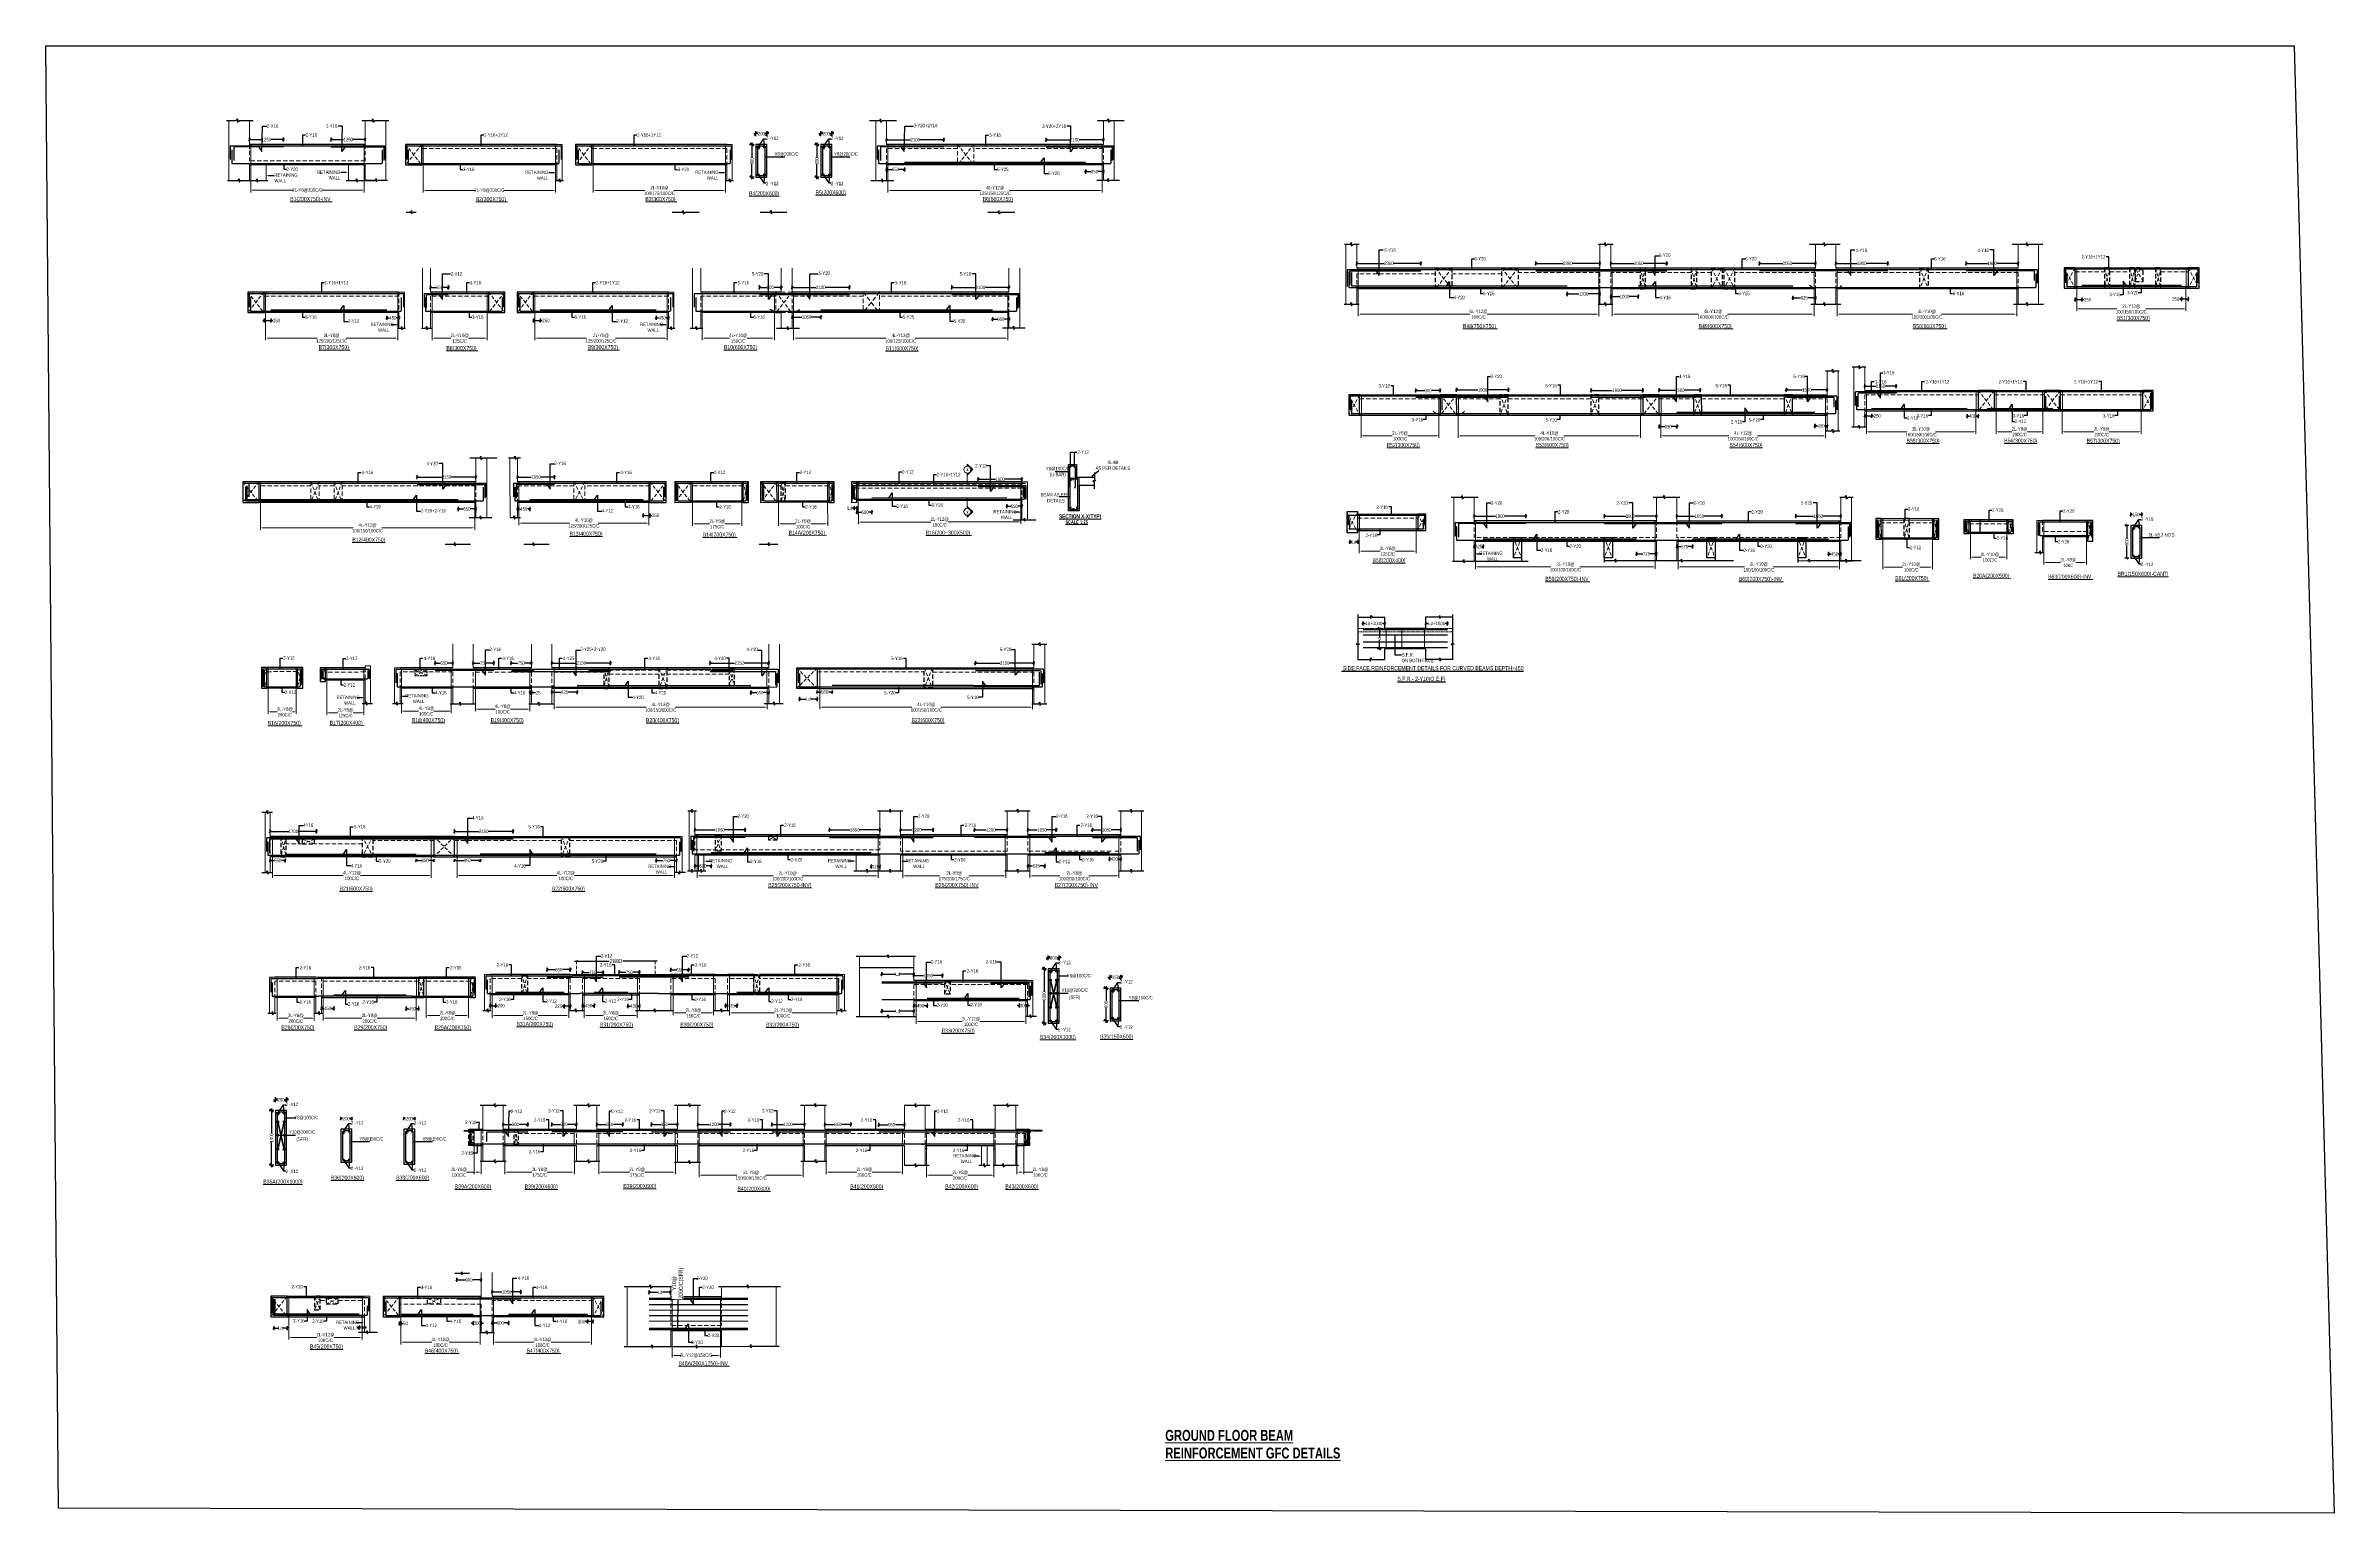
# Model space of a CAD drawing. Header units: millimetres. Extents: x 39642 to 123571, y 2620 to 56435.
import ezdxf

# ---------------------------------------------------------------- set-up
doc = ezdxf.new("R2010")
doc.units = ezdxf.units.MM
for name, pattern in [('CONTINOUS', [0]), ('CONTINU', [0]), ('HIDDEN', [9.525, 6.35, -3.175])]:
    doc.linetypes.add(name, pattern=pattern)
for name, color, linetype in [('-S-ARROW', 253, 'Continuous'), ('-S-BMNO', 1, 'Continuous'), ('-S-DIM', 251, 'Continuous'), ('-S-FOOT-DIM', 8, 'Continuous'), ('-S-MISC', 8, 'Continuous'), ('-STR-BEAM', 7, 'CONTINU'), ('-STR-REINF', 3, 'Continuous'), ('-STR-TEXT', 6, 'Continuous'), ('BEAM', 7, 'Continuous'), ('COL', 5, 'Continuous'), ('cut lines', 8, 'Continuous'), ('dim', 8, 'Continuous'), ('rein', 3, 'Continuous'), ('S- Structural', 5, 'Continuous'), ('S-TIES', 3, 'Continuous'), ('ST-HATCH', 251, 'Continuous'), ('Text', 6, 'Continuous')]:
    doc.layers.add(name, color=color, linetype=linetype)
for name, color, linetype, lineweight in [('-S-STIRUP', 11, 'Continuous', 9), ('-STR-COLUMN', 5, 'HIDDEN', 13), ('-STR-RF-DIM', 252, 'CONTINOUS', 20), ('Elevation-1', 41, 'Continuous', 20), ('G-ANNO-SYMB', 111, 'Continuous', 9), ('G-ANNO-TEXT', 7, 'Continuous', 18), ('S-BEAM-IDEN', 2, 'Continuous', 9), ('SEC TEXT', 9, 'Continuous', 18), ('SLAB LINE', 254, 'HIDDEN', 20)]:
    doc.layers.add(name, color=color, linetype=linetype, lineweight=lineweight)
doc.styles.add('BEAM-LS', font='romans.shx', dxfattribs={"width": 0.8})
doc.styles.add('Dim.s & Anno.(Misc.)', font='ARIALN.TTF')
doc.styles.add('EL', font='swisscl.ttf')
doc.styles.add('SD', font='ARIALNB.TTF')
doc.styles.add('SOBHA', font='swisscl.ttf')
doc.styles.add('sobha.sed', font='swisscl.ttf')
doc.styles.add('Swis721 LtCn BT_2', font='swisscl.ttf', dxfattribs={"height": 244.992296})
doc.styles.add('Swis721 LtCn BT_B', font='', dxfattribs={"width": 0.9, "height": 250})
doc.styles.get('Swis721 LtCn BT_B').set_extended_font_data('Swis721 LtCn BT', bold=True)
doc.dimstyles.new('A-GFC-75', dxfattribs={"dimtxt": 150, "dimasz": 75, "dimexe": 75, "dimexo": 0, "dimgap": 0, "dimtad": 0, "dimdec": 0, "dimzin": 1, "dimdsep": 46, "dimtxsty": 'Dim.s & Anno.(Misc.)', "dimblk": 'ARCHTICK', "dimcen": 0, "dimdle": 75, "dimclrd": 8, "dimclre": 8, "dimclrt": 6, "dimazin": 2, "dimtfac": 1, "dimtdec": 0, "dimtmove": 0, "dimatfit": 3, "dimfxl": 1, "dimtfill": 1, "dimtolj": 1, "dimlwd": -1, "dimlwe": 9, "dimarcsym": 0})
doc.dimstyles.new('S-25', dxfattribs={"dimscale": 25, "dimtxt": 2.5, "dimasz": 1.5, "dimexe": 0.25, "dimexo": 0.5, "dimgap": 0.1, "dimtad": 0, "dimdec": 0, "dimrnd": 0.0005, "dimzin": 0, "dimdsep": 46, "dimtxsty": 'SOBHA', "dimblk": 'OBLIQUE', "dimcen": 0.09, "dimclrd": 8, "dimclre": 8, "dimclrt": 6, "dimadec": 0, "dimazin": 0, "dimtfac": 1, "dimtdec": 0, "dimtofl": 0, "dimtmove": 0, "dimatfit": 3, "dimfxl": 0.18, "dimtolj": 1, "dimtzin": 0, "dimlwd": -1, "dimlwe": -1, "dimarcsym": 0})
doc.dimstyles.new('S-25L', dxfattribs={"dimscale": 25, "dimtxt": 2.5, "dimasz": 2.5, "dimexe": 1.5, "dimexo": 1.5, "dimgap": 0.2, "dimtad": 0, "dimdec": 0, "dimrnd": 0.0005, "dimzin": 0, "dimdsep": 46, "dimtxsty": 'sobha.sed', "dimblk": 'OBLIQUE', "dimcen": 0.09, "dimdle": 1.5, "dimclrd": 8, "dimclre": 8, "dimclrt": 6, "dimadec": 0, "dimazin": 0, "dimtfac": 1, "dimtdec": 0, "dimtofl": 0, "dimtmove": 1, "dimatfit": 3, "dimfxl": 0.18, "dimtolj": 1, "dimtzin": 0, "dimlwd": -1, "dimlwe": -1, "dimarcsym": 0})
doc.dimstyles.new('S-50', dxfattribs={"dimscale": 50, "dimtxt": 2.5, "dimasz": 1.25, "dimexe": 1, "dimexo": 1, "dimgap": 0.5, "dimtad": 1, "dimdec": 0, "dimrnd": 0.0005, "dimzin": 0, "dimdsep": 46, "dimtxsty": 'EL', "dimblk": 'ARCHTICK', "dimcen": 0.09, "dimdle": 1.5, "dimclrd": 251, "dimclre": 251, "dimclrt": 6, "dimadec": 0, "dimazin": 0, "dimtfac": 1, "dimtdec": 0, "dimtofl": 0, "dimtmove": 0, "dimatfit": 3, "dimfxl": 2, "dimtolj": 1, "dimtzin": 0, "dimlwd": -1, "dimlwe": -1, "dimarcsym": 0})
doc.dimstyles.new('S-DIM50', dxfattribs={"dimscale": 50, "dimtxt": 2.5, "dimasz": 1.5, "dimexe": 1.5, "dimexo": 1, "dimgap": 0.5, "dimtad": 0, "dimdec": 0, "dimzin": 0, "dimdsep": 46, "dimtxsty": 'SOBHA', "dimcen": 0.09, "dimclrd": 256, "dimclre": 256, "dimclrt": 6, "dimadec": 5, "dimazin": 0, "dimtfac": 1, "dimtdec": 0, "dimtofl": 0, "dimtmove": 0, "dimatfit": 3, "dimfxl": 0.18, "dimtolj": 1, "dimtzin": 0, "dimlwd": -1, "dimlwe": -1, "dimarcsym": 0})
doc.dimstyles.new('STIRUP', dxfattribs={"dimscale": 50, "dimtxt": 2.5, "dimasz": 2.2, "dimexe": 0, "dimexo": 0, "dimgap": 0.5, "dimtad": 0, "dimdec": 0, "dimzin": 0, "dimdsep": 46, "dimtxsty": 'BEAM-LS', "dimblk": 'DOTSMALL', "dimcen": 0.09, "dimclrd": 256, "dimclre": 256, "dimclrt": 256, "dimadec": 5, "dimazin": 0, "dimtfac": 1, "dimtdec": 0, "dimtofl": 0, "dimtmove": 0, "dimatfit": 3, "dimldrblk": 'DOTSMALL', "dimfxl": 0, "dimfxlon": 1, "dimtolj": 1, "dimtzin": 0, "dimlwd": -1, "dimlwe": -1, "dimarcsym": 0})
pattern_1 = [(45, (-193603.82943, 1611180.6085), (-0.176776695297, 0.176776695297), [])]

# ---------------------------------------------------------------- blocks, each defined once
blk = doc.blocks.new('_DotSmall')
at = {"color": 0, "linetype": 'ByBlock', "const_width": 0.5}
blk.add_lwpolyline([(-0.0625, 0, 1), (0.0625, 0, 1)], format="xyb", close=True, dxfattribs=at)
blk = doc.blocks.new('*D21')
at = {"layer": '-S-STIRUP', "ltscale": 100, "transparency": 16777216}
blk.add_line((51318, 52100), (51318, 52787), dxfattribs=at)
at = {"layer": '-S-STIRUP', "linetype": 'CONTINU', "ltscale": 100, "transparency": 16777216, "xscale": 100, "yscale": 100, "zscale": 100}
for p, rotation in [((51318, 52787), 90), ((51318, 52100), 270)]:
    blk.add_blockref('_DotSmall', p, dxfattribs=dict(at, rotation=rotation))
blk = doc.blocks.new('*D22')
at = {"layer": '-S-STIRUP', "ltscale": 100, "transparency": 16777216}
blk.add_line((47159, 52100), (47159, 52787), dxfattribs=at)
at = {"layer": '-S-STIRUP', "linetype": 'CONTINU', "ltscale": 100, "transparency": 16777216, "xscale": 100, "yscale": 100, "zscale": 100}
for p, rotation in [((47159, 52787), 90), ((47159, 52100), 270)]:
    blk.add_blockref('_DotSmall', p, dxfattribs=dict(at, rotation=rotation))
blk = doc.blocks.new('_ArchTick')
at = {"color": 0, "linetype": 'ByBlock', "const_width": 0.15}
blk.add_lwpolyline([(-0.5, -0.5), (0.5, 0.5)], dxfattribs=at)
blk = doc.blocks.new('*D23')
at = {"layer": '-STR-RF-DIM', "transparency": 16777216}
for p, q in [((47159, 52181), (47159, 51060)), ((51318, 52136), (51318, 51060)), ((47234, 51135), (48724, 51135)), ((51243, 51135), (49752, 51135))]:
    blk.add_line(p, q, dxfattribs=at)
for points in [[(47234, 51148), (47234, 51123), (47159, 51135)], [(51243, 51148), (51243, 51123), (51318, 51135)]]:
    blk.add_solid(points, dxfattribs=at)
at = {"layer": '-STR-RF-DIM', "color": 6, "transparency": 16777216, "insert": (49238, 51135), "char_height": 125, "attachment_point": 5, "style": 'SOBHA'}
blk.add_mtext('\\A1;2L-Y8@200C/C', dxfattribs=at)
blk = doc.blocks.new('_Oblique')
at = {"color": 0, "linetype": 'ByBlock', "lineweight": -2}
for p, q in [((-0.5, -0.5), (0.5, 0.5)), ((0, 0.71), (0, -0.71))]:
    blk.add_line(p, q, dxfattribs=at)
blk = doc.blocks.new('*D24')
at = {"layer": '-S-DIM', "transparency": 16777216}
for p, q in [((47109, 52922), (47109, 53072)), ((47109, 52997), (47562, 52997)), ((48359, 52997), (47906, 52997)), ((48359, 52922), (48359, 53072))]:
    blk.add_line(p, q, dxfattribs=at)
at = {"layer": '-S-DIM', "transparency": 16777216, "xscale": 75, "yscale": 75, "zscale": 75, "rotation": 180}
blk.add_blockref('_Oblique', (47109, 52997), dxfattribs=at)
at = {"layer": '-S-DIM', "transparency": 16777216, "xscale": 75, "yscale": 75, "zscale": 75}
blk.add_blockref('_Oblique', (48359, 52997), dxfattribs=at)
at = {"layer": '-S-DIM', "color": 6, "transparency": 16777216, "insert": (47734, 52997), "char_height": 125, "attachment_point": 5, "style": 'SOBHA'}
blk.add_mtext('\\A1;1250', dxfattribs=at)
blk = doc.blocks.new('*D25')
at = {"layer": '-S-DIM', "transparency": 16777216}
for p, q in [((50110, 52922), (50110, 53072)), ((50110, 52997), (50563, 52997)), ((51359, 52997), (50906, 52997)), ((51359, 52922), (51359, 53072))]:
    blk.add_line(p, q, dxfattribs=at)
at = {"layer": '-S-DIM', "transparency": 16777216, "xscale": 75, "yscale": 75, "zscale": 75, "rotation": 180}
blk.add_blockref('_Oblique', (50110, 52997), dxfattribs=at)
at = {"layer": '-S-DIM', "transparency": 16777216, "xscale": 75, "yscale": 75, "zscale": 75}
blk.add_blockref('_Oblique', (51359, 52997), dxfattribs=at)
at = {"layer": '-S-DIM', "color": 6, "transparency": 16777216, "insert": (50734, 52997), "char_height": 125, "attachment_point": 5, "style": 'SOBHA'}
blk.add_mtext('\\A1;1250', dxfattribs=at)
blk = doc.blocks.new('A$Cd5a942ff')
at = {"layer": '-S-ARROW'}
blk.add_lwpolyline([(187, 0), (0, 0), (0, 0)], dxfattribs=at)
blk.add_solid([(187, -17), (287, 0), (187, 17)], dxfattribs=at)
blk = doc.blocks.new('*D26')
at = {"layer": '-S-STIRUP', "ltscale": 100, "transparency": 16777216}
blk.add_line((58341, 52094), (58341, 52781), dxfattribs=at)
at = {"layer": '-S-STIRUP', "linetype": 'CONTINU', "ltscale": 100, "transparency": 16777216, "xscale": 100, "yscale": 100, "zscale": 100}
for p, rotation in [((58341, 52781), 90), ((58341, 52094), 270)]:
    blk.add_blockref('_DotSmall', p, dxfattribs=dict(at, rotation=rotation))
blk = doc.blocks.new('*D27')
at = {"layer": '-S-STIRUP', "ltscale": 100, "transparency": 16777216}
blk.add_line((53483, 52094), (53483, 52781), dxfattribs=at)
at = {"layer": '-S-STIRUP', "linetype": 'CONTINU', "ltscale": 100, "transparency": 16777216, "xscale": 100, "yscale": 100, "zscale": 100}
for p, rotation in [((53483, 52781), 90), ((53483, 52094), 270)]:
    blk.add_blockref('_DotSmall', p, dxfattribs=dict(at, rotation=rotation))
blk = doc.blocks.new('*D28')
at = {"layer": '-STR-RF-DIM', "transparency": 16777216}
for p, q in [((53483, 52175), (53483, 51054)), ((58341, 52130), (58341, 51054)), ((53558, 51129), (55398, 51129)), ((58266, 51129), (56426, 51129))]:
    blk.add_line(p, q, dxfattribs=at)
for points in [[(53558, 51142), (53558, 51117), (53483, 51129)], [(58266, 51142), (58266, 51117), (58341, 51129)]]:
    blk.add_solid(points, dxfattribs=at)
at = {"layer": '-STR-RF-DIM', "color": 6, "transparency": 16777216, "insert": (55912, 51129), "char_height": 125, "attachment_point": 5, "style": 'SOBHA'}
blk.add_mtext('\\A1;2L-Y8@200C/C', dxfattribs=at)
blk = doc.blocks.new('*D29')
at = {"layer": '-S-STIRUP', "ltscale": 100, "transparency": 16777216}
blk.add_line((64577, 52094), (64577, 52781), dxfattribs=at)
at = {"layer": '-S-STIRUP', "linetype": 'CONTINU', "ltscale": 100, "transparency": 16777216, "xscale": 100, "yscale": 100, "zscale": 100}
for p, rotation in [((64577, 52781), 90), ((64577, 52094), 270)]:
    blk.add_blockref('_DotSmall', p, dxfattribs=dict(at, rotation=rotation))
blk = doc.blocks.new('*D30')
at = {"layer": '-S-STIRUP', "ltscale": 100, "transparency": 16777216}
blk.add_line((59719, 52094), (59719, 52781), dxfattribs=at)
at = {"layer": '-S-STIRUP', "linetype": 'CONTINU', "ltscale": 100, "transparency": 16777216, "xscale": 100, "yscale": 100, "zscale": 100}
for p, rotation in [((59719, 52781), 90), ((59719, 52094), 270)]:
    blk.add_blockref('_DotSmall', p, dxfattribs=dict(at, rotation=rotation))
blk = doc.blocks.new('*D31')
at = {"layer": '-STR-RF-DIM', "transparency": 16777216}
for p, q in [((59719, 52175), (59719, 51054)), ((64577, 52130), (64577, 51054)), ((59794, 51129), (61618, 51129)), ((64502, 51129), (62677, 51129))]:
    blk.add_line(p, q, dxfattribs=at)
for points in [[(59794, 51142), (59794, 51117), (59719, 51129)], [(64502, 51142), (64502, 51117), (64577, 51129)]]:
    blk.add_solid(points, dxfattribs=at)
at = {"layer": '-STR-RF-DIM', "color": 6, "transparency": 16777216, "insert": (62148, 51129), "char_height": 125, "attachment_point": 5, "style": 'SOBHA'}
blk.add_mtext('\\A1;2L-Y10@\\P100/175/100C/C', dxfattribs=at)
blk = doc.blocks.new('*D9')
at = {"layer": '-S-FOOT-DIM', "color": 8, "transparency": 16777216}
for p, q in [((25416254, 12212075), (25416332, 12212075)), ((25416529, 12212075), (25416451, 12212075))]:
    blk.add_line(p, q, dxfattribs=at)
at = {"layer": '-S-FOOT-DIM', "color": 8, "linetype": 'Continuous', "transparency": 16777216}
for p, q in [((25416292, 12212032), (25416292, 12212112)), ((25416492, 12212032), (25416492, 12212112))]:
    blk.add_line(p, q, dxfattribs=at)
at = {"layer": '-S-FOOT-DIM', "color": 8, "transparency": 16777216, "xscale": 62.5, "yscale": 62.5, "zscale": 62.5, "rotation": 180}
blk.add_blockref('_Oblique', (25416292, 12212075), dxfattribs=at)
at = {"layer": '-S-FOOT-DIM', "color": 8, "transparency": 16777216, "xscale": 62.5, "yscale": 62.5, "zscale": 62.5}
blk.add_blockref('_Oblique', (25416492, 12212075), dxfattribs=at)
at = {"layer": '-S-FOOT-DIM', "color": 6, "transparency": 16777216, "insert": (25416392, 12212075), "char_height": 62.5, "attachment_point": 5, "style": 'sobha.sed'}
blk.add_mtext('\\A1;200', dxfattribs=at)
blk = doc.blocks.new('*D8')
at = {"layer": '-S-FOOT-DIM', "color": 8, "linetype": 'Continuous', "transparency": 16777216}
for p, q in [((25416254, 12211876), (25416180, 12211876)), ((25416254, 12211276), (25416180, 12211276))]:
    blk.add_line(p, q, dxfattribs=at)
at = {"layer": '-S-FOOT-DIM', "color": 8, "transparency": 16777216}
for p, q in [((25416218, 12211913), (25416218, 12211635)), ((25416218, 12211238), (25416218, 12211516))]:
    blk.add_line(p, q, dxfattribs=at)
at = {"layer": '-S-FOOT-DIM', "color": 8, "transparency": 16777216, "xscale": 62.5, "yscale": 62.5, "zscale": 62.5}
for p, rotation in [((25416218, 12211876), 90), ((25416218, 12211276), 270)]:
    blk.add_blockref('_Oblique', p, dxfattribs=dict(at, rotation=rotation))
at = {"layer": '-S-FOOT-DIM', "color": 6, "transparency": 16777216, "insert": (25416218, 12211576), "char_height": 62.5, "attachment_point": 5, "rotation": 90, "style": 'sobha.sed'}
blk.add_mtext('\\A1;600', dxfattribs=at)
blk = doc.blocks.new('*D10')
at = {"layer": '-S-FOOT-DIM', "color": 8, "transparency": 16777216}
for p, q in [((80, 1135), (158, 1135)), ((355, 1135), (277, 1135))]:
    blk.add_line(p, q, dxfattribs=at)
at = {"layer": '-S-FOOT-DIM', "color": 8, "linetype": 'Continuous', "transparency": 16777216}
for p, q in [((118, 1092), (118, 1172)), ((318, 1092), (318, 1172))]:
    blk.add_line(p, q, dxfattribs=at)
at = {"layer": '-S-FOOT-DIM', "color": 8, "transparency": 16777216, "xscale": 62.5, "yscale": 62.5, "zscale": 62.5, "rotation": 180}
blk.add_blockref('_Oblique', (118, 1135), dxfattribs=at)
at = {"layer": '-S-FOOT-DIM', "color": 8, "transparency": 16777216, "xscale": 62.5, "yscale": 62.5, "zscale": 62.5}
blk.add_blockref('_Oblique', (318, 1135), dxfattribs=at)
at = {"layer": '-S-FOOT-DIM', "color": 6, "transparency": 16777216, "insert": (218, 1135), "char_height": 62.5, "attachment_point": 5, "style": 'sobha.sed'}
blk.add_mtext('\\A1;200', dxfattribs=at)
blk = doc.blocks.new('*D11')
at = {"layer": '-S-FOOT-DIM', "color": 8, "linetype": 'Continuous', "transparency": 16777216}
for p, q in [((80, 935), (7, 935)), ((80, 335), (7, 335))]:
    blk.add_line(p, q, dxfattribs=at)
at = {"layer": '-S-FOOT-DIM', "color": 8, "transparency": 16777216}
for p, q in [((44, 973), (44, 695)), ((44, 298), (44, 576))]:
    blk.add_line(p, q, dxfattribs=at)
at = {"layer": '-S-FOOT-DIM', "color": 8, "transparency": 16777216, "xscale": 62.5, "yscale": 62.5, "zscale": 62.5}
for p, rotation in [((44, 935), 90), ((44, 335), 270)]:
    blk.add_blockref('_Oblique', p, dxfattribs=dict(at, rotation=rotation))
at = {"layer": '-S-FOOT-DIM', "color": 6, "transparency": 16777216, "insert": (44, 635), "char_height": 62.5, "attachment_point": 5, "rotation": 90, "style": 'sobha.sed'}
blk.add_mtext('\\A1;600', dxfattribs=at)
blk = doc.blocks.new('*D32')
at = {"layer": '-S-STIRUP', "ltscale": 100, "transparency": 16777216}
blk.add_line((78388, 52094), (78388, 52781), dxfattribs=at)
at = {"layer": '-S-STIRUP', "linetype": 'CONTINU', "ltscale": 100, "transparency": 16777216, "xscale": 100, "yscale": 100, "zscale": 100}
for p, rotation in [((78388, 52781), 90), ((78388, 52094), 270)]:
    blk.add_blockref('_DotSmall', p, dxfattribs=dict(at, rotation=rotation))
blk = doc.blocks.new('*D33')
at = {"layer": '-S-STIRUP', "ltscale": 100, "transparency": 16777216}
blk.add_line((70530, 52094), (70530, 52781), dxfattribs=at)
at = {"layer": '-S-STIRUP', "linetype": 'CONTINU', "ltscale": 100, "transparency": 16777216, "xscale": 100, "yscale": 100, "zscale": 100}
for p, rotation in [((70530, 52781), 90), ((70530, 52094), 270)]:
    blk.add_blockref('_DotSmall', p, dxfattribs=dict(at, rotation=rotation))
blk = doc.blocks.new('*D34')
at = {"layer": '-STR-RF-DIM', "transparency": 16777216}
for p, q in [((70530, 52175), (70530, 51054)), ((78388, 52130), (78388, 51054)), ((70605, 51129), (73929, 51129)), ((78313, 51129), (74989, 51129))]:
    blk.add_line(p, q, dxfattribs=at)
for points in [[(70605, 51142), (70605, 51117), (70530, 51129)], [(78313, 51142), (78313, 51117), (78388, 51129)]]:
    blk.add_solid(points, dxfattribs=at)
at = {"layer": '-STR-RF-DIM', "color": 6, "transparency": 16777216, "insert": (74459, 51129), "char_height": 125, "attachment_point": 5, "style": 'SOBHA'}
blk.add_mtext('\\A1;4L-Y12@\\P125/150/125C/C', dxfattribs=at)
blk = doc.blocks.new('*D35')
at = {"layer": '-S-DIM', "transparency": 16777216}
for p, q in [((70480, 52914), (70480, 53064)), ((70480, 52989), (71357, 52989)), ((72580, 52989), (71703, 52989)), ((72580, 52914), (72580, 53064))]:
    blk.add_line(p, q, dxfattribs=at)
at = {"layer": '-S-DIM', "transparency": 16777216, "xscale": 75, "yscale": 75, "zscale": 75, "rotation": 180}
blk.add_blockref('_Oblique', (70480, 52989), dxfattribs=at)
at = {"layer": '-S-DIM', "transparency": 16777216, "xscale": 75, "yscale": 75, "zscale": 75}
blk.add_blockref('_Oblique', (72580, 52989), dxfattribs=at)
at = {"layer": '-S-DIM', "color": 6, "transparency": 16777216, "insert": (71530, 52989), "char_height": 125, "attachment_point": 5, "style": 'SOBHA'}
blk.add_mtext('\\A1;2100', dxfattribs=at)
blk = doc.blocks.new('*D36')
at = {"layer": '-S-DIM', "transparency": 16777216}
for p, q in [((76330, 52914), (76330, 53064)), ((76330, 52989), (77207, 52989)), ((78430, 52989), (77553, 52989)), ((78430, 52914), (78430, 53064))]:
    blk.add_line(p, q, dxfattribs=at)
at = {"layer": '-S-DIM', "transparency": 16777216, "xscale": 75, "yscale": 75, "zscale": 75, "rotation": 180}
blk.add_blockref('_Oblique', (76330, 52989), dxfattribs=at)
at = {"layer": '-S-DIM', "transparency": 16777216, "xscale": 75, "yscale": 75, "zscale": 75}
blk.add_blockref('_Oblique', (78430, 52989), dxfattribs=at)
at = {"layer": '-S-DIM', "color": 6, "transparency": 16777216, "insert": (77380, 52989), "char_height": 125, "attachment_point": 5, "style": 'SOBHA'}
blk.add_mtext('\\A1;2100', dxfattribs=at)
blk = doc.blocks.new('*D37')
at = {"layer": '-S-DIM', "transparency": 16777216}
for p, q in [((70480, 51976), (70480, 51826)), ((70480, 51901), (70671, 51901)), ((71130, 51901), (70939, 51901)), ((71130, 51976), (71130, 51826))]:
    blk.add_line(p, q, dxfattribs=at)
at = {"layer": '-S-DIM', "transparency": 16777216, "xscale": 75, "yscale": 75, "zscale": 75, "rotation": 180}
blk.add_blockref('_Oblique', (70480, 51901), dxfattribs=at)
at = {"layer": '-S-DIM', "transparency": 16777216, "xscale": 75, "yscale": 75, "zscale": 75}
blk.add_blockref('_Oblique', (71130, 51901), dxfattribs=at)
at = {"layer": '-S-DIM', "color": 6, "transparency": 16777216, "insert": (70805, 51901), "char_height": 125, "attachment_point": 5, "style": 'SOBHA'}
blk.add_mtext('\\A1;650', dxfattribs=at)
blk = doc.blocks.new('*D38')
at = {"layer": '-S-DIM', "transparency": 16777216}
for p, q in [((77780, 51895), (77780, 51745)), ((77780, 51820), (77971, 51820)), ((78430, 51820), (78239, 51820)), ((78430, 51895), (78430, 51745))]:
    blk.add_line(p, q, dxfattribs=at)
at = {"layer": '-S-DIM', "transparency": 16777216, "xscale": 75, "yscale": 75, "zscale": 75, "rotation": 180}
blk.add_blockref('_Oblique', (77780, 51820), dxfattribs=at)
at = {"layer": '-S-DIM', "transparency": 16777216, "xscale": 75, "yscale": 75, "zscale": 75}
blk.add_blockref('_Oblique', (78430, 51820), dxfattribs=at)
at = {"layer": '-S-DIM', "color": 6, "transparency": 16777216, "insert": (78105, 51820), "char_height": 125, "attachment_point": 5, "style": 'SOBHA'}
blk.add_mtext('\\A1;650', dxfattribs=at)
blk = doc.blocks.new('*D39')
at = {"layer": '-S-STIRUP', "ltscale": 100, "transparency": 16777216}
blk.add_line((52555, 46679), (52555, 47365), dxfattribs=at)
at = {"layer": '-S-STIRUP', "linetype": 'CONTINU', "ltscale": 100, "transparency": 16777216, "xscale": 100, "yscale": 100, "zscale": 100}
for p, rotation in [((52555, 47365), 90), ((52555, 46679), 270)]:
    blk.add_blockref('_DotSmall', p, dxfattribs=dict(at, rotation=rotation))
blk = doc.blocks.new('*D40')
at = {"layer": '-S-STIRUP', "ltscale": 100, "transparency": 16777216}
blk.add_line((47696, 46679), (47696, 47365), dxfattribs=at)
at = {"layer": '-S-STIRUP', "linetype": 'CONTINU', "ltscale": 100, "transparency": 16777216, "xscale": 100, "yscale": 100, "zscale": 100}
for p, rotation in [((47696, 47365), 90), ((47696, 46679), 270)]:
    blk.add_blockref('_DotSmall', p, dxfattribs=dict(at, rotation=rotation))
blk = doc.blocks.new('*D41')
at = {"layer": '-STR-RF-DIM', "transparency": 16777216}
for p, q in [((47696, 46760), (47696, 45639)), ((52555, 46714), (52555, 45639)), ((47771, 45714), (49596, 45714)), ((52480, 45714), (50655, 45714))]:
    blk.add_line(p, q, dxfattribs=at)
for points in [[(47771, 45726), (47771, 45701), (47696, 45714)], [(52480, 45726), (52480, 45701), (52555, 45714)]]:
    blk.add_solid(points, dxfattribs=at)
at = {"layer": '-STR-RF-DIM', "color": 6, "transparency": 16777216, "insert": (50125, 45714), "char_height": 125, "attachment_point": 5, "style": 'SOBHA'}
blk.add_mtext('\\A1;2L-Y8@\\P125/200/125C/C', dxfattribs=at)
blk = doc.blocks.new('*D54')
at = {"layer": '-S-DIM', "transparency": 16777216}
for p, q in [((52146, 46531), (52146, 46381)), ((52146, 46456), (52236, 46456)), ((52596, 46456), (52506, 46456)), ((52596, 46531), (52596, 46381))]:
    blk.add_line(p, q, dxfattribs=at)
at = {"layer": '-S-DIM', "transparency": 16777216, "xscale": 75, "yscale": 75, "zscale": 75, "rotation": 180}
blk.add_blockref('_Oblique', (52146, 46456), dxfattribs=at)
at = {"layer": '-S-DIM', "transparency": 16777216, "xscale": 75, "yscale": 75, "zscale": 75}
blk.add_blockref('_Oblique', (52596, 46456), dxfattribs=at)
at = {"layer": '-S-DIM', "color": 6, "transparency": 16777216, "insert": (52371, 46456), "char_height": 125, "attachment_point": 5, "style": 'SOBHA'}
blk.add_mtext('\\A1;450', dxfattribs=at)
blk = doc.blocks.new('*D55')
at = {"layer": '-S-DIM', "transparency": 16777216}
for p, q in [((47646, 46435), (47646, 46285)), ((47646, 46360), (47896, 46360)), ((47896, 46435), (47896, 46285)), ((47896, 46360), (47971, 46360))]:
    blk.add_line(p, q, dxfattribs=at)
at = {"layer": '-S-DIM', "transparency": 16777216, "xscale": 75, "yscale": 75, "zscale": 75, "rotation": 180}
blk.add_blockref('_Oblique', (47646, 46360), dxfattribs=at)
at = {"layer": '-S-DIM', "transparency": 16777216, "xscale": 75, "yscale": 75, "zscale": 75}
blk.add_blockref('_Oblique', (47896, 46360), dxfattribs=at)
at = {"layer": '-S-DIM', "color": 6, "transparency": 16777216, "insert": (48106, 46360), "char_height": 125, "attachment_point": 5, "style": 'SOBHA'}
blk.add_mtext('\\A1;250', dxfattribs=at)
blk = doc.blocks.new('*D56')
at = {"layer": '-S-STIRUP', "ltscale": 100, "transparency": 16777216}
blk.add_line((55828, 46679), (55828, 47365), dxfattribs=at)
at = {"layer": '-S-STIRUP', "linetype": 'CONTINU', "ltscale": 100, "transparency": 16777216, "xscale": 100, "yscale": 100, "zscale": 100}
for p, rotation in [((55828, 47365), 90), ((55828, 46679), 270)]:
    blk.add_blockref('_DotSmall', p, dxfattribs=dict(at, rotation=rotation))
blk = doc.blocks.new('*D57')
at = {"layer": '-S-STIRUP', "ltscale": 100, "transparency": 16777216}
blk.add_line((53814, 46679), (53814, 47365), dxfattribs=at)
at = {"layer": '-S-STIRUP', "linetype": 'CONTINU', "ltscale": 100, "transparency": 16777216, "xscale": 100, "yscale": 100, "zscale": 100}
for p, rotation in [((53814, 47365), 90), ((53814, 46679), 270)]:
    blk.add_blockref('_DotSmall', p, dxfattribs=dict(at, rotation=rotation))
blk = doc.blocks.new('*D58')
at = {"layer": '-STR-RF-DIM', "transparency": 16777216}
for p, q in [((53814, 46760), (53814, 45639)), ((55828, 46714), (55828, 45639)), ((53889, 45714), (54500, 45714)), ((55753, 45714), (55141, 45714))]:
    blk.add_line(p, q, dxfattribs=at)
for points in [[(53889, 45726), (53889, 45701), (53814, 45714)], [(55753, 45726), (55753, 45701), (55828, 45714)]]:
    blk.add_solid(points, dxfattribs=at)
at = {"layer": '-STR-RF-DIM', "color": 6, "transparency": 16777216, "insert": (54821, 45714), "char_height": 125, "attachment_point": 5, "style": 'SOBHA'}
blk.add_mtext('\\A1;2L-Y10@\\P125C/C', dxfattribs=at)
blk = doc.blocks.new('*D59')
at = {"layer": '-S-DIM', "transparency": 16777216}
for p, q in [((53756, 47500), (53756, 47650)), ((53756, 47575), (53947, 47575)), ((54406, 47575), (54215, 47575)), ((54406, 47500), (54406, 47650))]:
    blk.add_line(p, q, dxfattribs=at)
at = {"layer": '-S-DIM', "transparency": 16777216, "xscale": 75, "yscale": 75, "zscale": 75, "rotation": 180}
blk.add_blockref('_Oblique', (53756, 47575), dxfattribs=at)
at = {"layer": '-S-DIM', "transparency": 16777216, "xscale": 75, "yscale": 75, "zscale": 75}
blk.add_blockref('_Oblique', (54406, 47575), dxfattribs=at)
at = {"layer": '-S-DIM', "color": 6, "transparency": 16777216, "insert": (54081, 47575), "char_height": 125, "attachment_point": 5, "style": 'SOBHA'}
blk.add_mtext('\\A1;650', dxfattribs=at)
blk = doc.blocks.new('*D60')
at = {"layer": '-S-STIRUP', "ltscale": 100, "transparency": 16777216}
blk.add_line((62433, 46679), (62433, 47365), dxfattribs=at)
at = {"layer": '-S-STIRUP', "linetype": 'CONTINU', "ltscale": 100, "transparency": 16777216, "xscale": 100, "yscale": 100, "zscale": 100}
for p, rotation in [((62433, 47365), 90), ((62433, 46679), 270)]:
    blk.add_blockref('_DotSmall', p, dxfattribs=dict(at, rotation=rotation))
blk = doc.blocks.new('*D61')
at = {"layer": '-S-STIRUP', "ltscale": 100, "transparency": 16777216}
blk.add_line((57575, 46679), (57575, 47365), dxfattribs=at)
at = {"layer": '-S-STIRUP', "linetype": 'CONTINU', "ltscale": 100, "transparency": 16777216, "xscale": 100, "yscale": 100, "zscale": 100}
for p, rotation in [((57575, 47365), 90), ((57575, 46679), 270)]:
    blk.add_blockref('_DotSmall', p, dxfattribs=dict(at, rotation=rotation))
blk = doc.blocks.new('*D62')
at = {"layer": '-STR-RF-DIM', "transparency": 16777216}
for p, q in [((57575, 46760), (57575, 45639)), ((62433, 46714), (62433, 45639)), ((57650, 45714), (59475, 45714)), ((62358, 45714), (60534, 45714))]:
    blk.add_line(p, q, dxfattribs=at)
for points in [[(57650, 45726), (57650, 45701), (57575, 45714)], [(62358, 45726), (62358, 45701), (62433, 45714)]]:
    blk.add_solid(points, dxfattribs=at)
at = {"layer": '-STR-RF-DIM', "color": 6, "transparency": 16777216, "insert": (60004, 45714), "char_height": 125, "attachment_point": 5, "style": 'SOBHA'}
blk.add_mtext('\\A1;2L-Y8@\\P125/200/125C/C', dxfattribs=at)
blk = doc.blocks.new('*D63')
at = {"layer": '-S-DIM', "transparency": 16777216}
for p, q in [((62025, 46531), (62025, 46381)), ((62025, 46456), (62115, 46456)), ((62475, 46456), (62385, 46456)), ((62475, 46531), (62475, 46381))]:
    blk.add_line(p, q, dxfattribs=at)
at = {"layer": '-S-DIM', "transparency": 16777216, "xscale": 75, "yscale": 75, "zscale": 75, "rotation": 180}
blk.add_blockref('_Oblique', (62025, 46456), dxfattribs=at)
at = {"layer": '-S-DIM', "transparency": 16777216, "xscale": 75, "yscale": 75, "zscale": 75}
blk.add_blockref('_Oblique', (62475, 46456), dxfattribs=at)
at = {"layer": '-S-DIM', "color": 6, "transparency": 16777216, "insert": (62250, 46456), "char_height": 125, "attachment_point": 5, "style": 'SOBHA'}
blk.add_mtext('\\A1;450', dxfattribs=at)
blk = doc.blocks.new('*D64')
at = {"layer": '-S-DIM', "transparency": 16777216}
for p, q in [((57525, 46435), (57525, 46285)), ((57525, 46360), (57775, 46360)), ((57775, 46435), (57775, 46285)), ((57775, 46360), (57850, 46360))]:
    blk.add_line(p, q, dxfattribs=at)
at = {"layer": '-S-DIM', "transparency": 16777216, "xscale": 75, "yscale": 75, "zscale": 75, "rotation": 180}
blk.add_blockref('_Oblique', (57525, 46360), dxfattribs=at)
at = {"layer": '-S-DIM', "transparency": 16777216, "xscale": 75, "yscale": 75, "zscale": 75}
blk.add_blockref('_Oblique', (57775, 46360), dxfattribs=at)
at = {"layer": '-S-DIM', "color": 6, "transparency": 16777216, "insert": (57984, 46360), "char_height": 125, "attachment_point": 5, "style": 'SOBHA'}
blk.add_mtext('\\A1;250', dxfattribs=at)
blk = doc.blocks.new('*D65')
at = {"layer": '-S-STIRUP', "ltscale": 100, "transparency": 16777216}
blk.add_line((74926, 46679), (74926, 47365), dxfattribs=at)
at = {"layer": '-S-STIRUP', "linetype": 'CONTINU', "ltscale": 100, "transparency": 16777216, "xscale": 100, "yscale": 100, "zscale": 100}
for p, rotation in [((74926, 47365), 90), ((74926, 46679), 270)]:
    blk.add_blockref('_DotSmall', p, dxfattribs=dict(at, rotation=rotation))
blk = doc.blocks.new('*D66')
at = {"layer": '-S-STIRUP', "ltscale": 100, "transparency": 16777216}
blk.add_line((67068, 46679), (67068, 47365), dxfattribs=at)
at = {"layer": '-S-STIRUP', "linetype": 'CONTINU', "ltscale": 100, "transparency": 16777216, "xscale": 100, "yscale": 100, "zscale": 100}
for p, rotation in [((67068, 47365), 90), ((67068, 46679), 270)]:
    blk.add_blockref('_DotSmall', p, dxfattribs=dict(at, rotation=rotation))
blk = doc.blocks.new('*D67')
at = {"layer": '-STR-RF-DIM', "transparency": 16777216}
for p, q in [((67068, 46760), (67068, 45639)), ((74926, 46714), (74926, 45639)), ((67143, 45714), (70467, 45714)), ((74851, 45714), (71526, 45714))]:
    blk.add_line(p, q, dxfattribs=at)
for points in [[(67143, 45726), (67143, 45701), (67068, 45714)], [(74851, 45726), (74851, 45701), (74926, 45714)]]:
    blk.add_solid(points, dxfattribs=at)
at = {"layer": '-STR-RF-DIM', "color": 6, "transparency": 16777216, "insert": (70997, 45714), "char_height": 125, "attachment_point": 5, "style": 'SOBHA'}
blk.add_mtext('\\A1;4L-Y12@\\P100/125/100C/C', dxfattribs=at)
blk = doc.blocks.new('*D68')
at = {"layer": '-S-DIM', "transparency": 16777216}
for p, q in [((67018, 47500), (67018, 47650)), ((67018, 47575), (67894, 47575)), ((69118, 47575), (68241, 47575)), ((69118, 47500), (69118, 47650))]:
    blk.add_line(p, q, dxfattribs=at)
at = {"layer": '-S-DIM', "transparency": 16777216, "xscale": 75, "yscale": 75, "zscale": 75, "rotation": 180}
blk.add_blockref('_Oblique', (67018, 47575), dxfattribs=at)
at = {"layer": '-S-DIM', "transparency": 16777216, "xscale": 75, "yscale": 75, "zscale": 75}
blk.add_blockref('_Oblique', (69118, 47575), dxfattribs=at)
at = {"layer": '-S-DIM', "color": 6, "transparency": 16777216, "insert": (68068, 47575), "char_height": 125, "attachment_point": 5, "style": 'SOBHA'}
blk.add_mtext('\\A1;2100', dxfattribs=at)
blk = doc.blocks.new('*D69')
at = {"layer": '-S-DIM', "transparency": 16777216}
for p, q in [((72868, 47500), (72868, 47650)), ((72868, 47575), (73744, 47575)), ((74968, 47575), (74091, 47575)), ((74968, 47500), (74968, 47650))]:
    blk.add_line(p, q, dxfattribs=at)
at = {"layer": '-S-DIM', "transparency": 16777216, "xscale": 75, "yscale": 75, "zscale": 75, "rotation": 180}
blk.add_blockref('_Oblique', (72868, 47575), dxfattribs=at)
at = {"layer": '-S-DIM', "transparency": 16777216, "xscale": 75, "yscale": 75, "zscale": 75}
blk.add_blockref('_Oblique', (74968, 47575), dxfattribs=at)
at = {"layer": '-S-DIM', "color": 6, "transparency": 16777216, "insert": (73918, 47575), "char_height": 125, "attachment_point": 5, "style": 'SOBHA'}
blk.add_mtext('\\A1;2100', dxfattribs=at)
blk = doc.blocks.new('*D70')
at = {"layer": '-S-DIM', "transparency": 16777216}
for p, q in [((67018, 46561), (67018, 46411)), ((67018, 46486), (67371, 46486)), ((68068, 46486), (67715, 46486)), ((68068, 46561), (68068, 46411))]:
    blk.add_line(p, q, dxfattribs=at)
at = {"layer": '-S-DIM', "transparency": 16777216, "xscale": 75, "yscale": 75, "zscale": 75, "rotation": 180}
blk.add_blockref('_Oblique', (67018, 46486), dxfattribs=at)
at = {"layer": '-S-DIM', "transparency": 16777216, "xscale": 75, "yscale": 75, "zscale": 75}
blk.add_blockref('_Oblique', (68068, 46486), dxfattribs=at)
at = {"layer": '-S-DIM', "color": 6, "transparency": 16777216, "insert": (67543, 46486), "char_height": 125, "attachment_point": 5, "style": 'SOBHA'}
blk.add_mtext('\\A1;1050', dxfattribs=at)
blk = doc.blocks.new('*D71')
at = {"layer": '-S-DIM', "transparency": 16777216}
for p, q in [((74368, 46480), (74368, 46330)), ((74368, 46405), (74533, 46405)), ((74968, 46405), (74802, 46405)), ((74968, 46480), (74968, 46330))]:
    blk.add_line(p, q, dxfattribs=at)
at = {"layer": '-S-DIM', "transparency": 16777216, "xscale": 75, "yscale": 75, "zscale": 75, "rotation": 180}
blk.add_blockref('_Oblique', (74368, 46405), dxfattribs=at)
at = {"layer": '-S-DIM', "transparency": 16777216, "xscale": 75, "yscale": 75, "zscale": 75}
blk.add_blockref('_Oblique', (74968, 46405), dxfattribs=at)
at = {"layer": '-S-DIM', "color": 6, "transparency": 16777216, "insert": (74668, 46405), "char_height": 125, "attachment_point": 5, "style": 'SOBHA'}
blk.add_mtext('\\A1;600', dxfattribs=at)
blk = doc.blocks.new('*D42')
at = {"layer": '-S-STIRUP', "ltscale": 100, "transparency": 16777216}
blk.add_line((66368, 46679), (66368, 47365), dxfattribs=at)
at = {"layer": '-S-STIRUP', "linetype": 'CONTINU', "ltscale": 100, "transparency": 16777216, "xscale": 100, "yscale": 100, "zscale": 100}
for p, rotation in [((66368, 47365), 90), ((66368, 46679), 270)]:
    blk.add_blockref('_DotSmall', p, dxfattribs=dict(at, rotation=rotation))
blk = doc.blocks.new('*D43')
at = {"layer": '-S-STIRUP', "ltscale": 100, "transparency": 16777216}
blk.add_line((63711, 46679), (63711, 47365), dxfattribs=at)
at = {"layer": '-S-STIRUP', "linetype": 'CONTINU', "ltscale": 100, "transparency": 16777216, "xscale": 100, "yscale": 100, "zscale": 100}
for p, rotation in [((63711, 47365), 90), ((63711, 46679), 270)]:
    blk.add_blockref('_DotSmall', p, dxfattribs=dict(at, rotation=rotation))
blk = doc.blocks.new('*D44')
at = {"layer": '-STR-RF-DIM', "transparency": 16777216}
for p, q in [((63711, 46760), (63711, 45639)), ((66368, 46714), (66368, 45639)), ((63786, 45714), (64718, 45714)), ((66293, 45714), (65361, 45714))]:
    blk.add_line(p, q, dxfattribs=at)
for points in [[(63786, 45726), (63786, 45701), (63711, 45714)], [(66293, 45726), (66293, 45701), (66368, 45714)]]:
    blk.add_solid(points, dxfattribs=at)
at = {"layer": '-STR-RF-DIM', "color": 6, "transparency": 16777216, "insert": (65039, 45714), "char_height": 125, "attachment_point": 5, "style": 'SOBHA'}
blk.add_mtext('\\A1;4L-Y10@\\P150C/C', dxfattribs=at)
blk = doc.blocks.new('*D45')
at = {"layer": '-S-DIM', "transparency": 16777216}
for p, q in [((65818, 47500), (65818, 47650)), ((65818, 47575), (66083, 47575)), ((66618, 47575), (66352, 47575)), ((66618, 47500), (66618, 47650))]:
    blk.add_line(p, q, dxfattribs=at)
at = {"layer": '-S-DIM', "transparency": 16777216, "xscale": 75, "yscale": 75, "zscale": 75, "rotation": 180}
blk.add_blockref('_Oblique', (65818, 47575), dxfattribs=at)
at = {"layer": '-S-DIM', "transparency": 16777216, "xscale": 75, "yscale": 75, "zscale": 75}
blk.add_blockref('_Oblique', (66618, 47575), dxfattribs=at)
at = {"layer": '-S-DIM', "color": 6, "transparency": 16777216, "insert": (66218, 47575), "char_height": 125, "attachment_point": 5, "style": 'SOBHA'}
blk.add_mtext('\\A1;800', dxfattribs=at)
blk = doc.blocks.new('*D46')
at = {"layer": '-S-STIRUP', "ltscale": 100, "transparency": 16777216}
blk.add_line((55373, 39722), (55373, 40409), dxfattribs=at)
at = {"layer": '-S-STIRUP', "linetype": 'CONTINU', "ltscale": 100, "transparency": 16777216, "xscale": 100, "yscale": 100, "zscale": 100}
for p, rotation in [((55373, 40409), 90), ((55373, 39722), 270)]:
    blk.add_blockref('_DotSmall', p, dxfattribs=dict(at, rotation=rotation))
blk = doc.blocks.new('*D47')
at = {"layer": '-S-STIRUP', "ltscale": 100, "transparency": 16777216}
blk.add_line((47514, 39722), (47514, 40409), dxfattribs=at)
at = {"layer": '-S-STIRUP', "linetype": 'CONTINU', "ltscale": 100, "transparency": 16777216, "xscale": 100, "yscale": 100, "zscale": 100}
for p, rotation in [((47514, 40409), 90), ((47514, 39722), 270)]:
    blk.add_blockref('_DotSmall', p, dxfattribs=dict(at, rotation=rotation))
blk = doc.blocks.new('*D48')
at = {"layer": '-STR-RF-DIM', "transparency": 16777216}
for p, q in [((47514, 39803), (47514, 38682)), ((55372, 39758), (55372, 38682)), ((47589, 38757), (50914, 38757)), ((55297, 38757), (51973, 38757))]:
    blk.add_line(p, q, dxfattribs=at)
for points in [[(47589, 38770), (47589, 38745), (47514, 38757)], [(55297, 38770), (55297, 38745), (55372, 38757)]]:
    blk.add_solid(points, dxfattribs=at)
at = {"layer": '-STR-RF-DIM', "color": 6, "transparency": 16777216, "insert": (51443, 38757), "char_height": 125, "attachment_point": 5, "style": 'SOBHA'}
blk.add_mtext('\\A1;4L-Y12@\\P100/150/100C/C', dxfattribs=at)
blk = doc.blocks.new('*D49')
at = {"layer": '-S-DIM', "transparency": 16777216}
for p, q in [((53264, 40544), (53264, 40694)), ((53264, 40619), (54166, 40619)), ((55414, 40619), (54513, 40619)), ((55414, 40544), (55414, 40694))]:
    blk.add_line(p, q, dxfattribs=at)
at = {"layer": '-S-DIM', "transparency": 16777216, "xscale": 75, "yscale": 75, "zscale": 75, "rotation": 180}
blk.add_blockref('_Oblique', (53264, 40619), dxfattribs=at)
at = {"layer": '-S-DIM', "transparency": 16777216, "xscale": 75, "yscale": 75, "zscale": 75}
blk.add_blockref('_Oblique', (55414, 40619), dxfattribs=at)
at = {"layer": '-S-DIM', "color": 6, "transparency": 16777216, "insert": (54339, 40619), "char_height": 125, "attachment_point": 5, "style": 'SOBHA'}
blk.add_mtext('\\A1;2150', dxfattribs=at)
blk = doc.blocks.new('*D50')
at = {"layer": '-S-DIM', "transparency": 16777216}
for p, q in [((54764, 39523), (54764, 39373)), ((54764, 39448), (54955, 39448)), ((55414, 39448), (55224, 39448)), ((55414, 39523), (55414, 39373))]:
    blk.add_line(p, q, dxfattribs=at)
at = {"layer": '-S-DIM', "transparency": 16777216, "xscale": 75, "yscale": 75, "zscale": 75, "rotation": 180}
blk.add_blockref('_Oblique', (54764, 39448), dxfattribs=at)
at = {"layer": '-S-DIM', "transparency": 16777216, "xscale": 75, "yscale": 75, "zscale": 75}
blk.add_blockref('_Oblique', (55414, 39448), dxfattribs=at)
at = {"layer": '-S-DIM', "color": 6, "transparency": 16777216, "insert": (55089, 39448), "char_height": 125, "attachment_point": 5, "style": 'SOBHA'}
blk.add_mtext('\\A1;650', dxfattribs=at)
blk = doc.blocks.new('*D51')
at = {"layer": '-S-STIRUP', "ltscale": 100, "transparency": 16777216}
blk.add_line((61756, 39722), (61756, 40409), dxfattribs=at)
at = {"layer": '-S-STIRUP', "linetype": 'CONTINU', "ltscale": 100, "transparency": 16777216, "xscale": 100, "yscale": 100, "zscale": 100}
for p, rotation in [((61756, 40409), 90), ((61756, 39722), 270)]:
    blk.add_blockref('_DotSmall', p, dxfattribs=dict(at, rotation=rotation))
blk = doc.blocks.new('*D52')
at = {"layer": '-S-STIRUP', "ltscale": 100, "transparency": 16777216}
blk.add_line((56996, 39722), (56996, 40409), dxfattribs=at)
at = {"layer": '-S-STIRUP', "linetype": 'CONTINU', "ltscale": 100, "transparency": 16777216, "xscale": 100, "yscale": 100, "zscale": 100}
for p, rotation in [((56996, 40409), 90), ((56996, 39722), 270)]:
    blk.add_blockref('_DotSmall', p, dxfattribs=dict(at, rotation=rotation))
blk = doc.blocks.new('*D53')
at = {"layer": '-STR-RF-DIM', "transparency": 16777216}
for p, q in [((56996, 39803), (56996, 38857)), ((61756, 39758), (61756, 38857)), ((57071, 38932), (58846, 38932)), ((61681, 38932), (59905, 38932))]:
    blk.add_line(p, q, dxfattribs=at)
for points in [[(57071, 38945), (57071, 38920), (56996, 38932)], [(61681, 38945), (61681, 38920), (61756, 38932)]]:
    blk.add_solid(points, dxfattribs=at)
at = {"layer": '-STR-RF-DIM', "color": 6, "transparency": 16777216, "insert": (59376, 38932), "char_height": 125, "attachment_point": 5, "style": 'SOBHA'}
blk.add_mtext('\\A1;4L-Y10@\\P125/200/125C/C', dxfattribs=at)
blk = doc.blocks.new('*D72')
at = {"layer": '-S-DIM', "transparency": 16777216}
for p, q in [((56946, 39523), (56946, 39373)), ((56946, 39448), (57036, 39448)), ((57396, 39448), (57306, 39448)), ((57396, 39523), (57396, 39373))]:
    blk.add_line(p, q, dxfattribs=at)
at = {"layer": '-S-DIM', "transparency": 16777216, "xscale": 75, "yscale": 75, "zscale": 75, "rotation": 180}
blk.add_blockref('_Oblique', (56946, 39448), dxfattribs=at)
at = {"layer": '-S-DIM', "transparency": 16777216, "xscale": 75, "yscale": 75, "zscale": 75}
blk.add_blockref('_Oblique', (57396, 39448), dxfattribs=at)
at = {"layer": '-S-DIM', "color": 6, "transparency": 16777216, "insert": (57171, 39448), "char_height": 125, "attachment_point": 5, "style": 'SOBHA'}
blk.add_mtext('\\A1;450', dxfattribs=at)
blk = doc.blocks.new('*D73')
at = {"layer": '-S-DIM', "transparency": 16777216}
for p, q in [((56946, 40544), (56946, 40694)), ((56946, 40619), (57449, 40619)), ((58296, 40619), (57793, 40619)), ((58296, 40544), (58296, 40694))]:
    blk.add_line(p, q, dxfattribs=at)
at = {"layer": '-S-DIM', "transparency": 16777216, "xscale": 75, "yscale": 75, "zscale": 75, "rotation": 180}
blk.add_blockref('_Oblique', (56946, 40619), dxfattribs=at)
at = {"layer": '-S-DIM', "transparency": 16777216, "xscale": 75, "yscale": 75, "zscale": 75}
blk.add_blockref('_Oblique', (58296, 40619), dxfattribs=at)
at = {"layer": '-S-DIM', "color": 6, "transparency": 16777216, "insert": (57621, 40619), "char_height": 125, "attachment_point": 5, "style": 'SOBHA'}
blk.add_mtext('\\A1;1350', dxfattribs=at)
blk = doc.blocks.new('*D74')
at = {"layer": '-S-DIM', "transparency": 16777216}
for p, q in [((61547, 39287), (61547, 39137)), ((61547, 39212), (61797, 39212)), ((61797, 39287), (61797, 39137)), ((61797, 39212), (61872, 39212))]:
    blk.add_line(p, q, dxfattribs=at)
at = {"layer": '-S-DIM', "transparency": 16777216, "xscale": 75, "yscale": 75, "zscale": 75, "rotation": 180}
blk.add_blockref('_Oblique', (61547, 39212), dxfattribs=at)
at = {"layer": '-S-DIM', "transparency": 16777216, "xscale": 75, "yscale": 75, "zscale": 75}
blk.add_blockref('_Oblique', (61797, 39212), dxfattribs=at)
at = {"layer": '-S-DIM', "color": 6, "transparency": 16777216, "insert": (62007, 39212), "char_height": 125, "attachment_point": 5, "style": 'SOBHA'}
blk.add_mtext('\\A1;250', dxfattribs=at)
blk = doc.blocks.new('*D75')
at = {"layer": '-S-STIRUP', "ltscale": 100, "transparency": 16777216}
blk.add_line((65170, 39726), (65169, 40411), dxfattribs=at)
at = {"layer": '-S-STIRUP', "linetype": 'CONTINU', "ltscale": 100, "transparency": 16777216, "xscale": 100, "yscale": 100, "zscale": 100}
for p, rotation in [((65169, 40411), 90.05760988059193), ((65170, 39726), 270.0576098805919)]:
    blk.add_blockref('_DotSmall', p, dxfattribs=dict(at, rotation=rotation))
blk = doc.blocks.new('*D76')
at = {"layer": '-STR-RF-DIM', "transparency": 16777216}
for p, q in [((63362, 39718), (63363, 38827)), ((65170, 39719), (65171, 38829)), ((63437, 38902), (63985, 38903)), ((65096, 38904), (64548, 38903))]:
    blk.add_line(p, q, dxfattribs=at)
for points in [[(63437, 38915), (63438, 38890), (63362, 38902)], [(65096, 38916), (65096, 38891), (65171, 38904)]]:
    blk.add_solid(points, dxfattribs=at)
at = {"layer": '-STR-RF-DIM', "color": 6, "transparency": 16777216, "insert": (64267, 38903), "char_height": 125, "attachment_point": 5, "rotation": 0.05761, "style": 'SOBHA'}
blk.add_mtext('\\A1;2L-Y8@\\P175C/C', dxfattribs=at)
blk = doc.blocks.new('*D77')
at = {"layer": '-S-STIRUP', "ltscale": 100, "transparency": 16777216}
blk.add_line((63362, 39724), (63361, 40409), dxfattribs=at)
at = {"layer": '-S-STIRUP', "linetype": 'CONTINU', "ltscale": 100, "transparency": 16777216, "xscale": 100, "yscale": 100, "zscale": 100}
for p, rotation in [((63361, 40409), 90.05760988059193), ((63362, 39724), 270.0576098805919)]:
    blk.add_blockref('_DotSmall', p, dxfattribs=dict(at, rotation=rotation))
blk = doc.blocks.new('*D78')
at = {"layer": '-S-STIRUP', "ltscale": 100, "transparency": 16777216}
blk.add_line((68318, 39726), (68317, 40411), dxfattribs=at)
at = {"layer": '-S-STIRUP', "linetype": 'CONTINU', "ltscale": 100, "transparency": 16777216, "xscale": 100, "yscale": 100, "zscale": 100}
for p, rotation in [((68317, 40411), 90.05760988059193), ((68318, 39726), 270.0576098805919)]:
    blk.add_blockref('_DotSmall', p, dxfattribs=dict(at, rotation=rotation))
blk = doc.blocks.new('*D79')
at = {"layer": '-STR-RF-DIM', "transparency": 16777216}
for p, q in [((66510, 39718), (66511, 38827)), ((68318, 39719), (68319, 38829)), ((66586, 38902), (67133, 38903)), ((68244, 38904), (67696, 38903))]:
    blk.add_line(p, q, dxfattribs=at)
for points in [[(66586, 38915), (66586, 38890), (66511, 38902)], [(68244, 38916), (68244, 38891), (68319, 38904)]]:
    blk.add_solid(points, dxfattribs=at)
at = {"layer": '-STR-RF-DIM', "color": 6, "transparency": 16777216, "insert": (67415, 38903), "char_height": 125, "attachment_point": 5, "rotation": 0.05761, "style": 'SOBHA'}
blk.add_mtext('\\A1;2L-Y8@\\P100C/C', dxfattribs=at)
blk = doc.blocks.new('*D80')
at = {"layer": '-S-STIRUP', "ltscale": 100, "transparency": 16777216}
blk.add_line((66510, 39724), (66509, 40409), dxfattribs=at)
at = {"layer": '-S-STIRUP', "linetype": 'CONTINU', "ltscale": 100, "transparency": 16777216, "xscale": 100, "yscale": 100, "zscale": 100}
for p, rotation in [((66509, 40409), 90.05760988059193), ((66510, 39724), 270.0576098805919)]:
    blk.add_blockref('_DotSmall', p, dxfattribs=dict(at, rotation=rotation))
blk = doc.blocks.new('*D81')
at = {"layer": '-S-STIRUP', "ltscale": 100, "transparency": 16777216}
blk.add_line((75400, 39795), (75399, 40412), dxfattribs=at)
at = {"layer": '-S-STIRUP', "linetype": 'CONTINU', "ltscale": 100, "transparency": 16777216, "xscale": 100, "yscale": 100, "zscale": 100}
for p, rotation in [((75399, 40412), 90.065227680333), ((75400, 39795), 270.065227680333)]:
    blk.add_blockref('_DotSmall', p, dxfattribs=dict(at, rotation=rotation))
blk = doc.blocks.new('*D82')
at = {"layer": '-STR-RF-DIM', "transparency": 16777216}
for p, q in [((69442, 39787), (69443, 38892)), ((75400, 39789), (75401, 38899)), ((69518, 38967), (72101, 38970)), ((75326, 38973), (72742, 38971))]:
    blk.add_line(p, q, dxfattribs=at)
for points in [[(69518, 38979), (69518, 38954), (69443, 38967)], [(75326, 38986), (75326, 38961), (75401, 38974)]]:
    blk.add_solid(points, dxfattribs=at)
at = {"layer": '-STR-RF-DIM', "color": 6, "transparency": 16777216, "insert": (72422, 38970), "char_height": 125, "attachment_point": 5, "rotation": 0.06523, "style": 'SOBHA'}
blk.add_mtext('\\A1;2L-Y12@\\P100C/C', dxfattribs=at)
blk = doc.blocks.new('*D83')
at = {"layer": '-S-DIM', "transparency": 16777216}
for p, q in [((69293, 39479), (69218, 39479)), ((69293, 39554), (69293, 39404)), ((69392, 39479), (69293, 39479)), ((69392, 39554), (69392, 39404))]:
    blk.add_line(p, q, dxfattribs=at)
at = {"layer": '-S-DIM', "transparency": 16777216, "xscale": 75, "yscale": 75, "zscale": 75}
for p, rotation in [((69293, 39479), 180.0652277870547), ((69392, 39479), 0.0652277870547646)]:
    blk.add_blockref('_Oblique', p, dxfattribs=dict(at, rotation=rotation))
at = {"layer": '-S-DIM', "color": 6, "transparency": 16777216, "insert": (69131, 39478), "char_height": 125, "width": 381.83, "attachment_point": 5, "rotation": 0.06523, "style": 'SOBHA'}
blk.add_mtext('\\A1;Ld', dxfattribs=at)
blk = doc.blocks.new('*D84')
at = {"layer": '-S-DIM', "transparency": 16777216}
for p, q in [((74892, 39622), (74892, 39472)), ((74892, 39547), (75033, 39547)), ((75442, 39548), (75301, 39548)), ((75442, 39623), (75442, 39473))]:
    blk.add_line(p, q, dxfattribs=at)
at = {"layer": '-S-DIM', "transparency": 16777216, "xscale": 75, "yscale": 75, "zscale": 75}
for p, rotation in [((74892, 39547), 180.0652277870547), ((75442, 39548), 0.0652277870547646)]:
    blk.add_blockref('_Oblique', p, dxfattribs=dict(at, rotation=rotation))
at = {"layer": '-S-DIM', "color": 6, "transparency": 16777216, "insert": (75167, 39547), "char_height": 125, "attachment_point": 5, "rotation": 0.06523, "style": 'SOBHA'}
blk.add_mtext('\\A1;550', dxfattribs=at)
blk = doc.blocks.new('*D85')
at = {"layer": '-S-DIM', "transparency": 16777216}
for p, q in [((69392, 39403), (69392, 39253)), ((69392, 39328), (69556, 39328)), ((69943, 39329), (69824, 39328)), ((69943, 39404), (69943, 39254))]:
    blk.add_line(p, q, dxfattribs=at)
at = {"layer": '-S-DIM', "transparency": 16777216, "xscale": 75, "yscale": 75, "zscale": 75}
for p, rotation in [((69392, 39328), 180.0652277870547), ((69943, 39329), 0.065227787054772)]:
    blk.add_blockref('_Oblique', p, dxfattribs=dict(at, rotation=rotation))
at = {"layer": '-S-DIM', "color": 6, "transparency": 16777216, "insert": (69690, 39328), "char_height": 125, "attachment_point": 5, "rotation": 0.06523, "style": 'SOBHA'}
blk.add_mtext('\\A1;550', dxfattribs=at)
blk = doc.blocks.new('*D86')
at = {"layer": '-S-STIRUP', "ltscale": 100, "transparency": 16777216}
blk.add_line((69442, 39793), (69441, 40415), dxfattribs=at)
at = {"layer": '-S-STIRUP', "linetype": 'CONTINU', "ltscale": 100, "transparency": 16777216, "xscale": 100, "yscale": 100, "zscale": 100}
for p, rotation in [((69441, 40415), 90.065227680333), ((69442, 39793), 270.065227680333)]:
    blk.add_blockref('_DotSmall', p, dxfattribs=dict(at, rotation=rotation))
blk = doc.blocks.new('*D87')
at = {"layer": '-S-DIM', "transparency": 16777216}
for p, q in [((73841, 40463), (73841, 40613)), ((73841, 40538), (74469, 40538)), ((75441, 40538), (74813, 40538)), ((75441, 40463), (75441, 40613))]:
    blk.add_line(p, q, dxfattribs=at)
at = {"layer": '-S-DIM', "transparency": 16777216, "xscale": 75, "yscale": 75, "zscale": 75}
for p, rotation in [((73841, 40538), 180.0076177953811), ((75441, 40538), 0.0076177953811218)]:
    blk.add_blockref('_Oblique', p, dxfattribs=dict(at, rotation=rotation))
at = {"layer": '-S-DIM', "color": 6, "transparency": 16777216, "insert": (74641, 40538), "char_height": 125, "attachment_point": 5, "rotation": 0.00762, "style": 'SOBHA'}
blk.add_mtext('\\A1;1600', dxfattribs=at)
blk = doc.blocks.new('Detail View - M_Section Head - Structural Type 1-785420-STILT FLOOR FRAMING PLAN')
at = {"layer": 'G-ANNO-SYMB'}
h = blk.add_hatch(color=9, dxfattribs=at)
edge = h.paths.add_edge_path(flags=0)
edge.add_line((-8.5, 0), (-9.9, 0))
edge.add_line((-9.9, 0), (-6, 3.9))
edge.add_line((-6, 3.9), (-2.1, 0))
edge.add_line((-2.1, 0), (-3.5, 0))
edge.add_arc((-6, 0), 2.5, 360, 540)
for p, q in [((-6, 3.9), (-9.9, 0)), ((-6, 3.9), (-2.1, 0)), ((-8.5, 0), (-9.9, 0)), ((-3.5, 0), (-2.1, 0))]:
    blk.add_line(p, q, dxfattribs=at)
at = {"layer": 'G-ANNO-SYMB', "color": 5}
for p, q in [((-6, 3.9), (-9.9, 0)), ((-2.1, 0), (-6, 3.9)), ((-9.9, 0), (-8.5, 0)), ((-3.5, 0), (4.2, 0)), ((-3.5, 0), (-2.1, 0))]:
    blk.add_line(p, q, dxfattribs=at)
at = {"layer": 'G-ANNO-SYMB'}
blk.add_arc((-6, 0), 2.5, 360, 180, dxfattribs=at)
at = {"layer": 'G-ANNO-SYMB', "color": 5}
for start, end in [(360, 180), (180, 360)]:
    blk.add_arc((-6, 0), 2.5, start, end, dxfattribs=at)
blk = doc.blocks.new('*D88')
at = {"layer": '-S-STIRUP', "ltscale": 100, "transparency": 16777216}
blk.add_line((48826, 32916), (48825, 33601), dxfattribs=at)
at = {"layer": '-S-STIRUP', "linetype": 'CONTINU', "ltscale": 100, "transparency": 16777216, "xscale": 100, "yscale": 100, "zscale": 100}
for p, rotation in [((48825, 33601), 90.05760988059193), ((48826, 32916), 270.0576098805919)]:
    blk.add_blockref('_DotSmall', p, dxfattribs=dict(at, rotation=rotation))
blk = doc.blocks.new('*D89')
at = {"layer": '-STR-RF-DIM', "transparency": 16777216}
for p, q in [((47800, 32907), (47801, 31932)), ((48826, 32909), (48827, 31933)), ((47876, 32007), (48128, 32008)), ((48752, 32008), (48691, 32008))]:
    blk.add_line(p, q, dxfattribs=at)
for points in [[(47876, 32020), (47876, 31995), (47801, 32007)], [(48752, 32021), (48752, 31996), (48827, 32008)]]:
    blk.add_solid(points, dxfattribs=at)
at = {"layer": '-STR-RF-DIM', "color": 6, "transparency": 16777216, "insert": (48410, 32008), "char_height": 125, "attachment_point": 5, "rotation": 0.05761, "style": 'SOBHA'}
blk.add_mtext('\\A1;2L-Y8@\\P200C/C', dxfattribs=at)
blk = doc.blocks.new('*D90')
at = {"layer": '-S-STIRUP', "ltscale": 100, "transparency": 16777216}
blk.add_line((47800, 32914), (47800, 33599), dxfattribs=at)
at = {"layer": '-S-STIRUP', "linetype": 'CONTINU', "ltscale": 100, "transparency": 16777216, "xscale": 100, "yscale": 100, "zscale": 100}
for p, rotation in [((47800, 33599), 90.05760988059193), ((47800, 32914), 270.0576098805919)]:
    blk.add_blockref('_DotSmall', p, dxfattribs=dict(at, rotation=rotation))
blk = doc.blocks.new('*D91')
at = {"layer": '-S-STIRUP', "ltscale": 100, "transparency": 16777216}
blk.add_line((51309, 33203), (51308, 33589), dxfattribs=at)
at = {"layer": '-S-STIRUP', "linetype": 'CONTINU', "ltscale": 100, "transparency": 16777216, "xscale": 100, "yscale": 100, "zscale": 100}
for p, rotation in [((51308, 33589), 90.06522768033302), ((51309, 33203), 270.0652276803331)]:
    blk.add_blockref('_DotSmall', p, dxfattribs=dict(at, rotation=rotation))
blk = doc.blocks.new('*D92')
at = {"layer": '-STR-RF-DIM', "transparency": 16777216}
for p, q in [((49951, 33194), (49952, 31900)), ((51309, 33197), (51310, 31902)), ((50027, 31976), (50350, 31976)), ((51235, 31977), (50913, 31977))]:
    blk.add_line(p, q, dxfattribs=at)
for points in [[(50027, 31988), (50027, 31963), (49952, 31975)], [(51235, 31989), (51235, 31964), (51310, 31977)]]:
    blk.add_solid(points, dxfattribs=at)
at = {"layer": '-STR-RF-DIM', "color": 6, "transparency": 16777216, "insert": (50631, 31976), "char_height": 125, "attachment_point": 5, "rotation": 0.06523, "style": 'SOBHA'}
blk.add_mtext('\\A1;2L-Y8@\\P125C/C', dxfattribs=at)
blk = doc.blocks.new('*D93')
at = {"layer": '-S-STIRUP', "ltscale": 100, "transparency": 16777216}
blk.add_line((49951, 33201), (49950, 33586), dxfattribs=at)
at = {"layer": '-S-STIRUP', "linetype": 'CONTINU', "ltscale": 100, "transparency": 16777216, "xscale": 100, "yscale": 100, "zscale": 100}
for p, rotation in [((49950, 33586), 90.06522768033302), ((49951, 33201), 270.0652276803331)]:
    blk.add_blockref('_DotSmall', p, dxfattribs=dict(at, rotation=rotation))
blk = doc.blocks.new('*D94')
at = {"layer": '-S-STIRUP', "ltscale": 100, "transparency": 16777216}
blk.add_line((54504, 32902), (54504, 33589), dxfattribs=at)
at = {"layer": '-S-STIRUP', "linetype": 'CONTINU', "ltscale": 100, "transparency": 16777216, "xscale": 100, "yscale": 100, "zscale": 100}
for p, rotation in [((54504, 33589), 90), ((54504, 32902), 270)]:
    blk.add_blockref('_DotSmall', p, dxfattribs=dict(at, rotation=rotation))
blk = doc.blocks.new('*D95')
at = {"layer": '-S-STIRUP', "ltscale": 100, "transparency": 16777216}
blk.add_line((52685, 32902), (52685, 33589), dxfattribs=at)
at = {"layer": '-S-STIRUP', "linetype": 'CONTINU', "ltscale": 100, "transparency": 16777216, "xscale": 100, "yscale": 100, "zscale": 100}
for p, rotation in [((52685, 33589), 90), ((52685, 32902), 270)]:
    blk.add_blockref('_DotSmall', p, dxfattribs=dict(at, rotation=rotation))
blk = doc.blocks.new('*D96')
at = {"layer": '-STR-RF-DIM', "transparency": 16777216}
for p, q in [((52685, 32983), (52685, 31962)), ((54511, 32902), (54511, 31962)), ((52760, 32037), (53315, 32037)), ((54436, 32037), (53880, 32037))]:
    blk.add_line(p, q, dxfattribs=at)
for points in [[(52760, 32050), (52760, 32025), (52685, 32037)], [(54436, 32050), (54436, 32025), (54511, 32037)]]:
    blk.add_solid(points, dxfattribs=at)
at = {"layer": '-STR-RF-DIM', "color": 6, "transparency": 16777216, "insert": (53598, 32037), "char_height": 125, "attachment_point": 5, "style": 'SOBHA'}
blk.add_mtext('\\A1;4L-Y8@\\P100C/C', dxfattribs=at)
blk = doc.blocks.new('*D97')
at = {"layer": '-S-DIM', "transparency": 16777216}
for p, q in [((53920, 33724), (53920, 33874)), ((53920, 33799), (54110, 33799)), ((54570, 33799), (54379, 33799)), ((54570, 33724), (54570, 33874))]:
    blk.add_line(p, q, dxfattribs=at)
at = {"layer": '-S-DIM', "transparency": 16777216, "xscale": 75, "yscale": 75, "zscale": 75, "rotation": 180}
blk.add_blockref('_Oblique', (53920, 33799), dxfattribs=at)
at = {"layer": '-S-DIM', "transparency": 16777216, "xscale": 75, "yscale": 75, "zscale": 75}
blk.add_blockref('_Oblique', (54570, 33799), dxfattribs=at)
at = {"layer": '-S-DIM', "color": 6, "transparency": 16777216, "insert": (54245, 33799), "char_height": 125, "attachment_point": 5, "style": 'SOBHA'}
blk.add_mtext('\\A1;650', dxfattribs=at)
blk = doc.blocks.new('*D98')
at = {"layer": '-S-STIRUP', "ltscale": 100, "transparency": 16777216}
blk.add_line((57390, 32899), (57390, 33586), dxfattribs=at)
at = {"layer": '-S-STIRUP', "linetype": 'CONTINU', "ltscale": 100, "transparency": 16777216, "xscale": 100, "yscale": 100, "zscale": 100}
for p, rotation in [((57390, 33586), 90), ((57390, 32899), 270)]:
    blk.add_blockref('_DotSmall', p, dxfattribs=dict(at, rotation=rotation))
blk = doc.blocks.new('*D99')
at = {"layer": '-S-STIRUP', "ltscale": 100, "transparency": 16777216}
blk.add_line((55398, 32899), (55398, 33586), dxfattribs=at)
at = {"layer": '-S-STIRUP', "linetype": 'CONTINU', "ltscale": 100, "transparency": 16777216, "xscale": 100, "yscale": 100, "zscale": 100}
for p, rotation in [((55398, 33586), 90), ((55398, 32899), 270)]:
    blk.add_blockref('_DotSmall', p, dxfattribs=dict(at, rotation=rotation))
blk = doc.blocks.new('*D100')
at = {"layer": '-STR-RF-DIM', "transparency": 16777216}
for p, q in [((55404, 32899), (55404, 32035)), ((57396, 32899), (57396, 32035)), ((55479, 32110), (56118, 32110)), ((57321, 32110), (56682, 32110))]:
    blk.add_line(p, q, dxfattribs=at)
for points in [[(55479, 32122), (55479, 32097), (55404, 32110)], [(57321, 32122), (57321, 32097), (57396, 32110)]]:
    blk.add_solid(points, dxfattribs=at)
at = {"layer": '-STR-RF-DIM', "color": 6, "transparency": 16777216, "insert": (56400, 32110), "char_height": 125, "attachment_point": 5, "style": 'SOBHA'}
blk.add_mtext('\\A1;4L-Y8@\\P100C/C', dxfattribs=at)
blk = doc.blocks.new('*D101')
at = {"layer": '-S-DIM', "transparency": 16777216}
for p, q in [((55320, 33724), (55320, 33874)), ((55320, 33799), (55561, 33799)), ((56070, 33799), (55829, 33799)), ((56070, 33724), (56070, 33874))]:
    blk.add_line(p, q, dxfattribs=at)
at = {"layer": '-S-DIM', "transparency": 16777216, "xscale": 75, "yscale": 75, "zscale": 75, "rotation": 180}
blk.add_blockref('_Oblique', (55320, 33799), dxfattribs=at)
at = {"layer": '-S-DIM', "transparency": 16777216, "xscale": 75, "yscale": 75, "zscale": 75}
blk.add_blockref('_Oblique', (56070, 33799), dxfattribs=at)
at = {"layer": '-S-DIM', "color": 6, "transparency": 16777216, "insert": (55695, 33799), "char_height": 125, "attachment_point": 5, "style": 'SOBHA'}
blk.add_mtext('\\A1;750', dxfattribs=at)
blk = doc.blocks.new('*D102')
at = {"layer": '-S-DIM', "transparency": 16777216}
for p, q in [((57431, 32787), (57431, 32637)), ((57456, 32787), (57456, 32637)), ((57431, 32712), (57356, 32712)), ((57456, 32712), (57606, 32712))]:
    blk.add_line(p, q, dxfattribs=at)
at = {"layer": '-S-DIM', "transparency": 16777216, "xscale": 75, "yscale": 75, "zscale": 75}
blk.add_blockref('_Oblique', (57431, 32712), dxfattribs=at)
at = {"layer": '-S-DIM', "transparency": 16777216, "xscale": 75, "yscale": 75, "zscale": 75, "rotation": 180}
blk.add_blockref('_Oblique', (57456, 32712), dxfattribs=at)
at = {"layer": '-S-DIM', "color": 6, "transparency": 16777216, "insert": (57700, 32712), "char_height": 125, "attachment_point": 5, "style": 'SOBHA'}
blk.add_mtext('\\A1;25', dxfattribs=at)
blk = doc.blocks.new('*D103')
at = {"layer": '-S-DIM', "transparency": 16777216}
for p, q in [((56706, 33724), (56706, 33874)), ((56706, 33799), (56947, 33799)), ((57456, 33799), (57214, 33799)), ((57456, 33724), (57456, 33874))]:
    blk.add_line(p, q, dxfattribs=at)
at = {"layer": '-S-DIM', "transparency": 16777216, "xscale": 75, "yscale": 75, "zscale": 75, "rotation": 180}
blk.add_blockref('_Oblique', (56706, 33799), dxfattribs=at)
at = {"layer": '-S-DIM', "transparency": 16777216, "xscale": 75, "yscale": 75, "zscale": 75}
blk.add_blockref('_Oblique', (57456, 33799), dxfattribs=at)
at = {"layer": '-S-DIM', "color": 6, "transparency": 16777216, "insert": (57081, 33799), "char_height": 125, "attachment_point": 5, "style": 'SOBHA'}
blk.add_mtext('\\A1;750', dxfattribs=at)
blk = doc.blocks.new('*D104')
at = {"layer": '-S-STIRUP', "ltscale": 100, "transparency": 16777216}
blk.add_line((66090, 32899), (66090, 33586), dxfattribs=at)
at = {"layer": '-S-STIRUP', "linetype": 'CONTINU', "ltscale": 100, "transparency": 16777216, "xscale": 100, "yscale": 100, "zscale": 100}
for p, rotation in [((66090, 33586), 90), ((66090, 32899), 270)]:
    blk.add_blockref('_DotSmall', p, dxfattribs=dict(at, rotation=rotation))
blk = doc.blocks.new('*D105')
at = {"layer": '-S-STIRUP', "ltscale": 100, "transparency": 16777216}
blk.add_line((58283, 32899), (58283, 33586), dxfattribs=at)
at = {"layer": '-S-STIRUP', "linetype": 'CONTINU', "ltscale": 100, "transparency": 16777216, "xscale": 100, "yscale": 100, "zscale": 100}
for p, rotation in [((58283, 33586), 90), ((58283, 32899), 270)]:
    blk.add_blockref('_DotSmall', p, dxfattribs=dict(at, rotation=rotation))
blk = doc.blocks.new('*D106')
at = {"layer": '-STR-RF-DIM', "transparency": 16777216}
for p, q in [((58290, 32899), (58290, 32104)), ((66096, 32899), (66096, 32104)), ((58365, 32179), (61663, 32179)), ((66021, 32179), (62722, 32179))]:
    blk.add_line(p, q, dxfattribs=at)
for points in [[(58365, 32191), (58365, 32166), (58290, 32179)], [(66021, 32191), (66021, 32166), (66096, 32179)]]:
    blk.add_solid(points, dxfattribs=at)
at = {"layer": '-STR-RF-DIM', "color": 6, "transparency": 16777216, "insert": (62193, 32179), "char_height": 125, "attachment_point": 5, "style": 'SOBHA'}
blk.add_mtext('\\A1;4L-Y12@\\P100/150/100C/C', dxfattribs=at)
blk = doc.blocks.new('*D107')
at = {"layer": '-S-DIM', "transparency": 16777216}
for p, q in [((58206, 33724), (58206, 33874)), ((58206, 33799), (59107, 33799)), ((60356, 33799), (59454, 33799)), ((60356, 33724), (60356, 33874))]:
    blk.add_line(p, q, dxfattribs=at)
at = {"layer": '-S-DIM', "transparency": 16777216, "xscale": 75, "yscale": 75, "zscale": 75, "rotation": 180}
blk.add_blockref('_Oblique', (58206, 33799), dxfattribs=at)
at = {"layer": '-S-DIM', "transparency": 16777216, "xscale": 75, "yscale": 75, "zscale": 75}
blk.add_blockref('_Oblique', (60356, 33799), dxfattribs=at)
at = {"layer": '-S-DIM', "color": 6, "transparency": 16777216, "insert": (59281, 33799), "char_height": 125, "attachment_point": 5, "style": 'SOBHA'}
blk.add_mtext('\\A1;2150', dxfattribs=at)
blk = doc.blocks.new('*D108')
at = {"layer": '-S-DIM', "transparency": 16777216}
for p, q in [((65505, 32787), (65505, 32637)), ((66155, 32787), (66155, 32637)), ((65505, 32712), (65696, 32712)), ((66155, 32712), (65965, 32712))]:
    blk.add_line(p, q, dxfattribs=at)
at = {"layer": '-S-DIM', "transparency": 16777216, "xscale": 75, "yscale": 75, "zscale": 75, "rotation": 180}
blk.add_blockref('_Oblique', (65505, 32712), dxfattribs=at)
at = {"layer": '-S-DIM', "transparency": 16777216, "xscale": 75, "yscale": 75, "zscale": 75}
blk.add_blockref('_Oblique', (66155, 32712), dxfattribs=at)
at = {"layer": '-S-DIM', "color": 6, "transparency": 16777216, "insert": (65830, 32712), "char_height": 125, "attachment_point": 5, "style": 'SOBHA'}
blk.add_mtext('\\A1;650', dxfattribs=at)
blk = doc.blocks.new('*D109')
at = {"layer": '-S-DIM', "transparency": 16777216}
for p, q in [((64004, 33724), (64004, 33874)), ((64004, 33799), (64906, 33799)), ((66155, 33799), (65252, 33799)), ((66155, 33724), (66155, 33874))]:
    blk.add_line(p, q, dxfattribs=at)
at = {"layer": '-S-DIM', "transparency": 16777216, "xscale": 75, "yscale": 75, "zscale": 75, "rotation": 180}
blk.add_blockref('_Oblique', (64004, 33799), dxfattribs=at)
at = {"layer": '-S-DIM', "transparency": 16777216, "xscale": 75, "yscale": 75, "zscale": 75}
blk.add_blockref('_Oblique', (66155, 33799), dxfattribs=at)
at = {"layer": '-S-DIM', "color": 6, "transparency": 16777216, "insert": (65079, 33799), "char_height": 125, "attachment_point": 5, "style": 'SOBHA'}
blk.add_mtext('\\A1;2152', dxfattribs=at)
blk = doc.blocks.new('*D110')
at = {"layer": '-S-DIM', "transparency": 16777216}
for p, q in [((58206, 32809), (58206, 32659)), ((58206, 32734), (58534, 32734)), ((59131, 32734), (58802, 32734)), ((59131, 32809), (59131, 32659))]:
    blk.add_line(p, q, dxfattribs=at)
at = {"layer": '-S-DIM', "transparency": 16777216, "xscale": 75, "yscale": 75, "zscale": 75, "rotation": 180}
blk.add_blockref('_Oblique', (58206, 32734), dxfattribs=at)
at = {"layer": '-S-DIM', "transparency": 16777216, "xscale": 75, "yscale": 75, "zscale": 75}
blk.add_blockref('_Oblique', (59131, 32734), dxfattribs=at)
at = {"layer": '-S-DIM', "color": 6, "transparency": 16777216, "insert": (58668, 32734), "char_height": 125, "attachment_point": 5, "style": 'SOBHA'}
blk.add_mtext('\\A1;925', dxfattribs=at)
blk = doc.blocks.new('*D111')
at = {"layer": '-S-STIRUP', "ltscale": 100, "transparency": 16777216}
blk.add_line((53779, 26723), (53779, 27409), dxfattribs=at)
at = {"layer": '-S-STIRUP', "linetype": 'CONTINU', "ltscale": 100, "transparency": 16777216, "xscale": 100, "yscale": 100, "zscale": 100}
for p, rotation in [((53779, 27409), 90), ((53779, 26723), 270)]:
    blk.add_blockref('_DotSmall', p, dxfattribs=dict(at, rotation=rotation))
blk = doc.blocks.new('*D112')
at = {"layer": '-S-STIRUP', "ltscale": 100, "transparency": 16777216}
blk.add_line((47952, 26723), (47952, 27409), dxfattribs=at)
at = {"layer": '-S-STIRUP', "linetype": 'CONTINU', "ltscale": 100, "transparency": 16777216, "xscale": 100, "yscale": 100, "zscale": 100}
for p, rotation in [((47952, 27409), 90), ((47952, 26723), 270)]:
    blk.add_blockref('_DotSmall', p, dxfattribs=dict(at, rotation=rotation))
blk = doc.blocks.new('*D113')
at = {"layer": '-STR-RF-DIM', "transparency": 16777216}
for p, q in [((47958, 26722), (47958, 25927)), ((53779, 26716), (53779, 25927)), ((48033, 26002), (50547, 26002)), ((53704, 26002), (51190, 26002))]:
    blk.add_line(p, q, dxfattribs=at)
for points in [[(48033, 26014), (48033, 25989), (47958, 26002)], [(53704, 26014), (53704, 25989), (53779, 26002)]]:
    blk.add_solid(points, dxfattribs=at)
at = {"layer": '-STR-RF-DIM', "color": 6, "transparency": 16777216, "insert": (50869, 26002), "char_height": 125, "attachment_point": 5, "style": 'SOBHA'}
blk.add_mtext('\\A1;4L-Y12@\\P100C/C', dxfattribs=at)
blk = doc.blocks.new('*D114')
at = {"layer": '-S-DIM', "transparency": 16777216}
for p, q in [((47874, 27550), (47874, 27700)), ((49575, 27550), (49575, 27700)), ((47874, 27625), (48553, 27625)), ((49575, 27625), (48896, 27625))]:
    blk.add_line(p, q, dxfattribs=at)
at = {"layer": '-S-DIM', "transparency": 16777216, "xscale": 75, "yscale": 75, "zscale": 75, "rotation": 180}
blk.add_blockref('_Oblique', (47874, 27625), dxfattribs=at)
at = {"layer": '-S-DIM', "transparency": 16777216, "xscale": 75, "yscale": 75, "zscale": 75}
blk.add_blockref('_Oblique', (49575, 27625), dxfattribs=at)
at = {"layer": '-S-DIM', "color": 6, "transparency": 16777216, "insert": (48725, 27625), "char_height": 125, "attachment_point": 5, "style": 'SOBHA'}
blk.add_mtext('\\A1;1700', dxfattribs=at)
blk = doc.blocks.new('*D115')
at = {"layer": '-S-DIM', "transparency": 16777216}
for p, q in [((47874, 26632), (47874, 26482)), ((47874, 26557), (48015, 26557)), ((48424, 26557), (48284, 26557)), ((48424, 26632), (48424, 26482))]:
    blk.add_line(p, q, dxfattribs=at)
at = {"layer": '-S-DIM', "transparency": 16777216, "xscale": 75, "yscale": 75, "zscale": 75, "rotation": 180}
blk.add_blockref('_Oblique', (47874, 26557), dxfattribs=at)
at = {"layer": '-S-DIM', "transparency": 16777216, "xscale": 75, "yscale": 75, "zscale": 75}
blk.add_blockref('_Oblique', (48424, 26557), dxfattribs=at)
at = {"layer": '-S-DIM', "color": 6, "transparency": 16777216, "insert": (48149, 26557), "char_height": 125, "attachment_point": 5, "style": 'SOBHA'}
blk.add_mtext('\\A1;550', dxfattribs=at)
blk = doc.blocks.new('*D116')
at = {"layer": '-S-DIM', "transparency": 16777216}
for p, q in [((53229, 26557), (53420, 26557)), ((53229, 26482), (53229, 26482)), ((53879, 26557), (53689, 26557)), ((53879, 26482), (53879, 26482))]:
    blk.add_line(p, q, dxfattribs=at)
at = {"layer": '-S-DIM', "transparency": 16777216, "xscale": 75, "yscale": 75, "zscale": 75, "rotation": 180}
blk.add_blockref('_Oblique', (53229, 26557), dxfattribs=at)
at = {"layer": '-S-DIM', "transparency": 16777216, "xscale": 75, "yscale": 75, "zscale": 75}
blk.add_blockref('_Oblique', (53879, 26557), dxfattribs=at)
at = {"layer": '-S-DIM', "color": 6, "transparency": 16777216, "insert": (53554, 26557), "char_height": 125, "attachment_point": 5, "style": 'SOBHA'}
blk.add_mtext('\\A1;650', dxfattribs=at)
blk = doc.blocks.new('*D117')
at = {"layer": '-S-STIRUP', "ltscale": 100, "transparency": 16777216}
blk.add_line((54729, 26723), (54729, 27409), dxfattribs=at)
at = {"layer": '-S-STIRUP', "linetype": 'CONTINU', "ltscale": 100, "transparency": 16777216, "xscale": 100, "yscale": 100, "zscale": 100}
for p, rotation in [((54729, 27409), 90), ((54729, 26723), 270)]:
    blk.add_blockref('_DotSmall', p, dxfattribs=dict(at, rotation=rotation))
blk = doc.blocks.new('*D118')
at = {"layer": '-S-STIRUP', "ltscale": 100, "transparency": 16777216}
blk.add_line((62701, 26723), (62701, 27409), dxfattribs=at)
at = {"layer": '-S-STIRUP', "linetype": 'CONTINU', "ltscale": 100, "transparency": 16777216, "xscale": 100, "yscale": 100, "zscale": 100}
for p, rotation in [((62701, 27409), 90), ((62701, 26723), 270)]:
    blk.add_blockref('_DotSmall', p, dxfattribs=dict(at, rotation=rotation))
blk = doc.blocks.new('*D119')
at = {"layer": '-STR-RF-DIM', "transparency": 16777216}
for p, q in [((54729, 26716), (54729, 25927)), ((62695, 26722), (62695, 25927)), ((54804, 26002), (58390, 26002)), ((62620, 26002), (59033, 26002))]:
    blk.add_line(p, q, dxfattribs=at)
for points in [[(54804, 26014), (54804, 25989), (54729, 26002)], [(62620, 26014), (62620, 25989), (62695, 26002)]]:
    blk.add_solid(points, dxfattribs=at)
at = {"layer": '-STR-RF-DIM', "color": 6, "transparency": 16777216, "insert": (58712, 26002), "char_height": 125, "attachment_point": 5, "style": 'SOBHA'}
blk.add_mtext('\\A1;4L-Y12@\\P100C/C', dxfattribs=at)
blk = doc.blocks.new('*D120')
at = {"layer": '-S-DIM', "transparency": 16777216}
for p, q in [((62029, 26632), (62029, 26482)), ((62029, 26557), (62270, 26557)), ((62779, 26557), (62538, 26557)), ((62779, 26632), (62779, 26482))]:
    blk.add_line(p, q, dxfattribs=at)
at = {"layer": '-S-DIM', "transparency": 16777216, "xscale": 75, "yscale": 75, "zscale": 75, "rotation": 180}
blk.add_blockref('_Oblique', (62029, 26557), dxfattribs=at)
at = {"layer": '-S-DIM', "transparency": 16777216, "xscale": 75, "yscale": 75, "zscale": 75}
blk.add_blockref('_Oblique', (62779, 26557), dxfattribs=at)
at = {"layer": '-S-DIM', "color": 6, "transparency": 16777216, "insert": (62404, 26557), "char_height": 125, "attachment_point": 5, "style": 'SOBHA'}
blk.add_mtext('\\A1;750', dxfattribs=at)
blk = doc.blocks.new('*D121')
at = {"layer": '-S-DIM', "transparency": 16777216}
for p, q in [((54629, 26557), (54970, 26557)), ((54629, 26482), (54629, 26482)), ((55579, 26557), (55239, 26557)), ((55579, 26482), (55579, 26482))]:
    blk.add_line(p, q, dxfattribs=at)
at = {"layer": '-S-DIM', "transparency": 16777216, "xscale": 75, "yscale": 75, "zscale": 75, "rotation": 180}
blk.add_blockref('_Oblique', (54629, 26557), dxfattribs=at)
at = {"layer": '-S-DIM', "transparency": 16777216, "xscale": 75, "yscale": 75, "zscale": 75}
blk.add_blockref('_Oblique', (55579, 26557), dxfattribs=at)
at = {"layer": '-S-DIM', "color": 6, "transparency": 16777216, "insert": (55104, 26557), "char_height": 125, "attachment_point": 5, "style": 'SOBHA'}
blk.add_mtext('\\A1;950', dxfattribs=at)
blk = doc.blocks.new('*D122')
at = {"layer": '-S-DIM', "transparency": 16777216}
for p, q in [((54629, 27550), (54629, 27700)), ((56779, 27550), (56779, 27700)), ((54629, 27625), (55531, 27625)), ((56779, 27625), (55877, 27625))]:
    blk.add_line(p, q, dxfattribs=at)
at = {"layer": '-S-DIM', "transparency": 16777216, "xscale": 75, "yscale": 75, "zscale": 75, "rotation": 180}
blk.add_blockref('_Oblique', (54629, 27625), dxfattribs=at)
at = {"layer": '-S-DIM', "transparency": 16777216, "xscale": 75, "yscale": 75, "zscale": 75}
blk.add_blockref('_Oblique', (56779, 27625), dxfattribs=at)
at = {"layer": '-S-DIM', "color": 6, "transparency": 16777216, "insert": (55704, 27625), "char_height": 125, "attachment_point": 5, "style": 'SOBHA'}
blk.add_mtext('\\A1;2150', dxfattribs=at)
blk = doc.blocks.new('*D123')
at = {"layer": '-S-STIRUP', "ltscale": 100, "transparency": 16777216}
blk.add_line((68034, 32899), (68034, 33586), dxfattribs=at)
at = {"layer": '-S-STIRUP', "linetype": 'CONTINU', "ltscale": 100, "transparency": 16777216, "xscale": 100, "yscale": 100, "zscale": 100}
for p, rotation in [((68034, 33586), 90), ((68034, 32899), 270)]:
    blk.add_blockref('_DotSmall', p, dxfattribs=dict(at, rotation=rotation))
blk = doc.blocks.new('*D124')
at = {"layer": '-S-STIRUP', "ltscale": 100, "transparency": 16777216}
blk.add_line((75834, 32899), (75834, 33586), dxfattribs=at)
at = {"layer": '-S-STIRUP', "linetype": 'CONTINU', "ltscale": 100, "transparency": 16777216, "xscale": 100, "yscale": 100, "zscale": 100}
for p, rotation in [((75834, 33586), 90), ((75834, 32899), 270)]:
    blk.add_blockref('_DotSmall', p, dxfattribs=dict(at, rotation=rotation))
blk = doc.blocks.new('*D125')
at = {"layer": '-STR-RF-DIM', "transparency": 16777216}
for p, q in [((68034, 32893), (68034, 32104)), ((75834, 32899), (75834, 32104)), ((68109, 32179), (71405, 32179)), ((75759, 32179), (72464, 32179))]:
    blk.add_line(p, q, dxfattribs=at)
for points in [[(68109, 32191), (68109, 32166), (68034, 32179)], [(75759, 32191), (75759, 32166), (75834, 32179)]]:
    blk.add_solid(points, dxfattribs=at)
at = {"layer": '-STR-RF-DIM', "color": 6, "transparency": 16777216, "insert": (71934, 32179), "char_height": 125, "attachment_point": 5, "style": 'SOBHA'}
blk.add_mtext('\\A1;4L-Y10@\\P100/150/100C/C', dxfattribs=at)
blk = doc.blocks.new('*D126')
at = {"layer": '-S-DIM', "transparency": 16777216}
for p, q in [((73734, 33721), (73734, 33871)), ((73734, 33796), (74636, 33796)), ((75884, 33796), (74983, 33796)), ((75884, 33721), (75884, 33871))]:
    blk.add_line(p, q, dxfattribs=at)
at = {"layer": '-S-DIM', "transparency": 16777216, "xscale": 75, "yscale": 75, "zscale": 75, "rotation": 180}
blk.add_blockref('_Oblique', (73734, 33796), dxfattribs=at)
at = {"layer": '-S-DIM', "transparency": 16777216, "xscale": 75, "yscale": 75, "zscale": 75}
blk.add_blockref('_Oblique', (75884, 33796), dxfattribs=at)
at = {"layer": '-S-DIM', "color": 6, "transparency": 16777216, "insert": (74809, 33796), "char_height": 125, "attachment_point": 5, "style": 'SOBHA'}
blk.add_mtext('\\A1;2150', dxfattribs=at)
blk = doc.blocks.new('*D127')
at = {"layer": '-S-DIM', "transparency": 16777216}
for p, q in [((67285, 32553), (67285, 32403)), ((67285, 32478), (67522, 32478)), ((67934, 32478), (67697, 32478)), ((67934, 32553), (67934, 32403))]:
    blk.add_line(p, q, dxfattribs=at)
at = {"layer": '-S-DIM', "transparency": 16777216, "xscale": 75, "yscale": 75, "zscale": 75, "rotation": 180}
blk.add_blockref('_Oblique', (67285, 32478), dxfattribs=at)
at = {"layer": '-S-DIM', "transparency": 16777216, "xscale": 75, "yscale": 75, "zscale": 75}
blk.add_blockref('_Oblique', (67934, 32478), dxfattribs=at)
at = {"layer": '-S-DIM', "color": 6, "transparency": 16777216, "insert": (67610, 32478), "char_height": 125, "width": 381.83, "attachment_point": 5, "style": 'SOBHA'}
blk.add_mtext('\\A1;Ld', dxfattribs=at)
blk = doc.blocks.new('*D128')
at = {"layer": '-S-DIM', "transparency": 16777216}
for p, q in [((67934, 32734), (68075, 32734)), ((68484, 32734), (68344, 32734)), ((67934, 32659), (67934, 32659)), ((68484, 32659), (68484, 32659))]:
    blk.add_line(p, q, dxfattribs=at)
at = {"layer": '-S-DIM', "transparency": 16777216, "xscale": 75, "yscale": 75, "zscale": 75, "rotation": 180}
blk.add_blockref('_Oblique', (67934, 32734), dxfattribs=at)
at = {"layer": '-S-DIM', "transparency": 16777216, "xscale": 75, "yscale": 75, "zscale": 75}
blk.add_blockref('_Oblique', (68484, 32734), dxfattribs=at)
at = {"layer": '-S-DIM', "color": 6, "transparency": 16777216, "insert": (68209, 32734), "char_height": 125, "attachment_point": 5, "style": 'SOBHA'}
blk.add_mtext('\\A1;550', dxfattribs=at)
blk = doc.blocks.new('*D129')
at = {"layer": '-S-STIRUP', "ltscale": 100, "transparency": 16777216}
blk.add_line((70170, 26782), (70170, 27468), dxfattribs=at)
at = {"layer": '-S-STIRUP', "linetype": 'CONTINU', "ltscale": 100, "transparency": 16777216, "xscale": 100, "yscale": 100, "zscale": 100}
for p, rotation in [((70170, 27468), 90), ((70170, 26782), 270)]:
    blk.add_blockref('_DotSmall', p, dxfattribs=dict(at, rotation=rotation))
blk = doc.blocks.new('*D130')
at = {"layer": '-S-STIRUP', "ltscale": 100, "transparency": 16777216}
blk.add_line((63522, 26782), (63522, 27468), dxfattribs=at)
at = {"layer": '-S-STIRUP', "linetype": 'CONTINU', "ltscale": 100, "transparency": 16777216, "xscale": 100, "yscale": 100, "zscale": 100}
for p, rotation in [((63522, 27468), 90), ((63522, 26782), 270)]:
    blk.add_blockref('_DotSmall', p, dxfattribs=dict(at, rotation=rotation))
blk = doc.blocks.new('*D131')
at = {"layer": '-STR-RF-DIM', "transparency": 16777216}
for p, q in [((63529, 26781), (63529, 25917)), ((70176, 26782), (70176, 25917)), ((63604, 25992), (66323, 25992)), ((70101, 25992), (67382, 25992))]:
    blk.add_line(p, q, dxfattribs=at)
for points in [[(63604, 26004), (63604, 25979), (63529, 25992)], [(70101, 26004), (70101, 25979), (70176, 25992)]]:
    blk.add_solid(points, dxfattribs=at)
at = {"layer": '-STR-RF-DIM', "color": 6, "transparency": 16777216, "insert": (66852, 25992), "char_height": 125, "attachment_point": 5, "style": 'SOBHA'}
blk.add_mtext('\\A1;2L-Y10@\\P100/200/100C/C', dxfattribs=at)
blk = doc.blocks.new('*D132')
at = {"layer": '-S-DIM', "transparency": 16777216}
for p, q in [((63444, 27604), (63444, 27754)), ((65295, 27604), (65295, 27754)), ((63444, 27679), (64198, 27679)), ((65295, 27679), (64542, 27679))]:
    blk.add_line(p, q, dxfattribs=at)
at = {"layer": '-S-DIM', "transparency": 16777216, "xscale": 75, "yscale": 75, "zscale": 75, "rotation": 180}
blk.add_blockref('_Oblique', (63444, 27679), dxfattribs=at)
at = {"layer": '-S-DIM', "transparency": 16777216, "xscale": 75, "yscale": 75, "zscale": 75}
blk.add_blockref('_Oblique', (65295, 27679), dxfattribs=at)
at = {"layer": '-S-DIM', "color": 6, "transparency": 16777216, "insert": (64370, 27679), "char_height": 125, "attachment_point": 5, "style": 'SOBHA'}
blk.add_mtext('\\A1;1850', dxfattribs=at)
blk = doc.blocks.new('*D133')
at = {"layer": '-S-DIM', "transparency": 16777216}
for p, q in [((69911, 26409), (69911, 26259)), ((69911, 26334), (69939, 26334)), ((70236, 26334), (70207, 26334)), ((70236, 26409), (70236, 26259))]:
    blk.add_line(p, q, dxfattribs=at)
at = {"layer": '-S-DIM', "transparency": 16777216, "xscale": 75, "yscale": 75, "zscale": 75, "rotation": 180}
blk.add_blockref('_Oblique', (69911, 26334), dxfattribs=at)
at = {"layer": '-S-DIM', "transparency": 16777216, "xscale": 75, "yscale": 75, "zscale": 75}
blk.add_blockref('_Oblique', (70236, 26334), dxfattribs=at)
at = {"layer": '-S-DIM', "color": 6, "transparency": 16777216, "insert": (70073, 26334), "char_height": 125, "attachment_point": 5, "style": 'SOBHA'}
blk.add_mtext('\\A1;325', dxfattribs=at)
blk = doc.blocks.new('*D134')
at = {"layer": '-S-DIM', "transparency": 16777216}
for p, q in [((63444, 26431), (63444, 26281)), ((63444, 26356), (63610, 26356)), ((64044, 26356), (63879, 26356)), ((64044, 26431), (64044, 26281))]:
    blk.add_line(p, q, dxfattribs=at)
at = {"layer": '-S-DIM', "transparency": 16777216, "xscale": 75, "yscale": 75, "zscale": 75, "rotation": 180}
blk.add_blockref('_Oblique', (63444, 26356), dxfattribs=at)
at = {"layer": '-S-DIM', "transparency": 16777216, "xscale": 75, "yscale": 75, "zscale": 75}
blk.add_blockref('_Oblique', (64044, 26356), dxfattribs=at)
at = {"layer": '-S-DIM', "color": 6, "transparency": 16777216, "insert": (63744, 26356), "char_height": 125, "attachment_point": 5, "style": 'SOBHA'}
blk.add_mtext('\\A1;600', dxfattribs=at)
blk = doc.blocks.new('*D135')
at = {"layer": '-S-DIM', "transparency": 16777216}
for p, q in [((68386, 27604), (68386, 27754)), ((70236, 27604), (70236, 27754)), ((68386, 27679), (69139, 27679)), ((70236, 27679), (69483, 27679))]:
    blk.add_line(p, q, dxfattribs=at)
at = {"layer": '-S-DIM', "transparency": 16777216, "xscale": 75, "yscale": 75, "zscale": 75, "rotation": 180}
blk.add_blockref('_Oblique', (68386, 27679), dxfattribs=at)
at = {"layer": '-S-DIM', "transparency": 16777216, "xscale": 75, "yscale": 75, "zscale": 75}
blk.add_blockref('_Oblique', (70236, 27679), dxfattribs=at)
at = {"layer": '-S-DIM', "color": 6, "transparency": 16777216, "insert": (69311, 27679), "char_height": 125, "attachment_point": 5, "style": 'SOBHA'}
blk.add_mtext('\\A1;1850', dxfattribs=at)
blk = doc.blocks.new('*D136')
at = {"layer": '-S-DIM', "transparency": 16777216}
for p, q in [((70986, 27604), (70986, 27754)), ((72186, 27604), (72186, 27754)), ((70986, 27679), (71414, 27679)), ((72186, 27679), (71758, 27679))]:
    blk.add_line(p, q, dxfattribs=at)
at = {"layer": '-S-DIM', "transparency": 16777216, "xscale": 75, "yscale": 75, "zscale": 75, "rotation": 180}
blk.add_blockref('_Oblique', (70986, 27679), dxfattribs=at)
at = {"layer": '-S-DIM', "transparency": 16777216, "xscale": 75, "yscale": 75, "zscale": 75}
blk.add_blockref('_Oblique', (72186, 27679), dxfattribs=at)
at = {"layer": '-S-DIM', "color": 6, "transparency": 16777216, "insert": (71586, 27679), "char_height": 125, "attachment_point": 5, "style": 'SOBHA'}
blk.add_mtext('\\A1;1200', dxfattribs=at)
blk = doc.blocks.new('*D137')
at = {"layer": '-S-DIM', "transparency": 16777216}
for p, q in [((73704, 27604), (73704, 27754)), ((74904, 27604), (74904, 27754)), ((73704, 27679), (74132, 27679)), ((74904, 27679), (74476, 27679))]:
    blk.add_line(p, q, dxfattribs=at)
at = {"layer": '-S-DIM', "transparency": 16777216, "xscale": 75, "yscale": 75, "zscale": 75, "rotation": 180}
blk.add_blockref('_Oblique', (73704, 27679), dxfattribs=at)
at = {"layer": '-S-DIM', "transparency": 16777216, "xscale": 75, "yscale": 75, "zscale": 75}
blk.add_blockref('_Oblique', (74904, 27679), dxfattribs=at)
at = {"layer": '-S-DIM', "color": 6, "transparency": 16777216, "insert": (74304, 27679), "char_height": 125, "attachment_point": 5, "style": 'SOBHA'}
blk.add_mtext('\\A1;1200', dxfattribs=at)
blk = doc.blocks.new('*D138')
at = {"layer": '-S-STIRUP', "ltscale": 100, "transparency": 16777216}
blk.add_line((71063, 26782), (71063, 27468), dxfattribs=at)
at = {"layer": '-S-STIRUP', "linetype": 'CONTINU', "ltscale": 100, "transparency": 16777216, "xscale": 100, "yscale": 100, "zscale": 100}
for p, rotation in [((71063, 27468), 90), ((71063, 26782), 270)]:
    blk.add_blockref('_DotSmall', p, dxfattribs=dict(at, rotation=rotation))
blk = doc.blocks.new('*D139')
at = {"layer": '-STR-RF-DIM', "transparency": 16777216}
for p, q in [((71070, 26781), (71070, 25917)), ((74854, 26751), (74854, 25917)), ((71145, 25992), (72432, 25992)), ((74779, 25992), (73491, 25992))]:
    blk.add_line(p, q, dxfattribs=at)
for points in [[(71145, 26004), (71145, 25979), (71070, 25992)], [(74779, 26004), (74779, 25979), (74854, 25992)]]:
    blk.add_solid(points, dxfattribs=at)
at = {"layer": '-STR-RF-DIM', "color": 6, "transparency": 16777216, "insert": (72962, 25992), "char_height": 125, "attachment_point": 5, "style": 'SOBHA'}
blk.add_mtext('\\A1;2L-Y8@\\P175/200/175C/C', dxfattribs=at)
blk = doc.blocks.new('*D140')
at = {"layer": '-S-STIRUP', "ltscale": 100, "transparency": 16777216}
blk.add_line((74826, 26782), (74826, 27468), dxfattribs=at)
at = {"layer": '-S-STIRUP', "linetype": 'CONTINU', "ltscale": 100, "transparency": 16777216, "xscale": 100, "yscale": 100, "zscale": 100}
for p, rotation in [((74826, 27468), 90), ((74826, 26782), 270)]:
    blk.add_blockref('_DotSmall', p, dxfattribs=dict(at, rotation=rotation))
blk = doc.blocks.new('*D141')
at = {"layer": '-S-DIM', "transparency": 16777216}
for p, q in [((75654, 27604), (75654, 27754)), ((76704, 27604), (76704, 27754)), ((75654, 27679), (76007, 27679)), ((76704, 27679), (76351, 27679))]:
    blk.add_line(p, q, dxfattribs=at)
at = {"layer": '-S-DIM', "transparency": 16777216, "xscale": 75, "yscale": 75, "zscale": 75, "rotation": 180}
blk.add_blockref('_Oblique', (75654, 27679), dxfattribs=at)
at = {"layer": '-S-DIM', "transparency": 16777216, "xscale": 75, "yscale": 75, "zscale": 75}
blk.add_blockref('_Oblique', (76704, 27679), dxfattribs=at)
at = {"layer": '-S-DIM', "color": 6, "transparency": 16777216, "insert": (76179, 27679), "char_height": 125, "attachment_point": 5, "style": 'SOBHA'}
blk.add_mtext('\\A1;1050', dxfattribs=at)
blk = doc.blocks.new('*D142')
at = {"layer": '-S-DIM', "transparency": 16777216}
for p, q in [((78025, 27604), (78025, 27754)), ((79075, 27604), (79075, 27754)), ((78025, 27679), (78378, 27679)), ((79075, 27679), (78722, 27679))]:
    blk.add_line(p, q, dxfattribs=at)
at = {"layer": '-S-DIM', "transparency": 16777216, "xscale": 75, "yscale": 75, "zscale": 75, "rotation": 180}
blk.add_blockref('_Oblique', (78025, 27679), dxfattribs=at)
at = {"layer": '-S-DIM', "transparency": 16777216, "xscale": 75, "yscale": 75, "zscale": 75}
blk.add_blockref('_Oblique', (79075, 27679), dxfattribs=at)
at = {"layer": '-S-DIM', "color": 6, "transparency": 16777216, "insert": (78550, 27679), "char_height": 125, "attachment_point": 5, "style": 'SOBHA'}
blk.add_mtext('\\A1;1050', dxfattribs=at)
blk = doc.blocks.new('*D143')
at = {"layer": '-S-STIRUP', "ltscale": 100, "transparency": 16777216}
blk.add_line((75732, 26782), (75732, 27468), dxfattribs=at)
at = {"layer": '-S-STIRUP', "linetype": 'CONTINU', "ltscale": 100, "transparency": 16777216, "xscale": 100, "yscale": 100, "zscale": 100}
for p, rotation in [((75732, 27468), 90), ((75732, 26782), 270)]:
    blk.add_blockref('_DotSmall', p, dxfattribs=dict(at, rotation=rotation))
blk = doc.blocks.new('*D144')
at = {"layer": '-STR-RF-DIM', "transparency": 16777216}
for p, q in [((75738, 26781), (75738, 25917)), ((78997, 26775), (78997, 25917)), ((75813, 25992), (76838, 25992)), ((78922, 25992), (77897, 25992))]:
    blk.add_line(p, q, dxfattribs=at)
for points in [[(75813, 26004), (75813, 25979), (75738, 25992)], [(78922, 26004), (78922, 25979), (78997, 25992)]]:
    blk.add_solid(points, dxfattribs=at)
at = {"layer": '-STR-RF-DIM', "color": 6, "transparency": 16777216, "insert": (77367, 25992), "char_height": 125, "attachment_point": 5, "style": 'SOBHA'}
blk.add_mtext('\\A1;2L-Y8@\\P100/200/100C/C', dxfattribs=at)
blk = doc.blocks.new('*D145')
at = {"layer": '-S-STIRUP', "ltscale": 100, "transparency": 16777216}
blk.add_line((78997, 26782), (78997, 27468), dxfattribs=at)
at = {"layer": '-S-STIRUP', "linetype": 'CONTINU', "ltscale": 100, "transparency": 16777216, "xscale": 100, "yscale": 100, "zscale": 100}
for p, rotation in [((78997, 27468), 90), ((78997, 26782), 270)]:
    blk.add_blockref('_DotSmall', p, dxfattribs=dict(at, rotation=rotation))
blk = doc.blocks.new('*D146')
at = {"layer": '-S-DIM', "transparency": 16777216}
for p, q in [((75654, 26431), (75654, 26281)), ((75654, 26356), (75832, 26356)), ((76279, 26356), (76101, 26356)), ((76279, 26431), (76279, 26281))]:
    blk.add_line(p, q, dxfattribs=at)
at = {"layer": '-S-DIM', "transparency": 16777216, "xscale": 75, "yscale": 75, "zscale": 75, "rotation": 180}
blk.add_blockref('_Oblique', (75654, 26356), dxfattribs=at)
at = {"layer": '-S-DIM', "transparency": 16777216, "xscale": 75, "yscale": 75, "zscale": 75}
blk.add_blockref('_Oblique', (76279, 26356), dxfattribs=at)
at = {"layer": '-S-DIM', "color": 6, "transparency": 16777216, "insert": (75966, 26356), "char_height": 125, "attachment_point": 5, "style": 'SOBHA'}
blk.add_mtext('\\A1;625', dxfattribs=at)
blk = doc.blocks.new('*D147')
at = {"layer": '-S-DIM', "transparency": 16777216}
for p, q in [((78655, 26686), (78655, 26536)), ((78655, 26611), (78696, 26611)), ((79075, 26611), (78966, 26611)), ((79075, 26686), (79075, 26536))]:
    blk.add_line(p, q, dxfattribs=at)
at = {"layer": '-S-DIM', "transparency": 16777216, "xscale": 75, "yscale": 75, "zscale": 75, "rotation": 180}
blk.add_blockref('_Oblique', (78655, 26611), dxfattribs=at)
at = {"layer": '-S-DIM', "transparency": 16777216, "xscale": 75, "yscale": 75, "zscale": 75}
blk.add_blockref('_Oblique', (79075, 26611), dxfattribs=at)
at = {"layer": '-S-DIM', "color": 6, "transparency": 16777216, "insert": (78831, 26611), "char_height": 125, "attachment_point": 5, "style": 'SOBHA'}
blk.add_mtext('\\A1;420', dxfattribs=at)
blk = doc.blocks.new('*D169')
at = {"layer": '-S-STIRUP', "ltscale": 100, "transparency": 16777216}
blk.add_line((49485, 21559), (49485, 22246), dxfattribs=at)
at = {"layer": '-S-STIRUP', "linetype": 'CONTINU', "ltscale": 100, "transparency": 16777216, "xscale": 100, "yscale": 100, "zscale": 100}
for p, rotation in [((49485, 22246), 90), ((49485, 21559), 270)]:
    blk.add_blockref('_DotSmall', p, dxfattribs=dict(at, rotation=rotation))
blk = doc.blocks.new('*D170')
at = {"layer": '-S-STIRUP', "ltscale": 100, "transparency": 16777216}
blk.add_line((48124, 21559), (48124, 22246), dxfattribs=at)
at = {"layer": '-S-STIRUP', "linetype": 'CONTINU', "ltscale": 100, "transparency": 16777216, "xscale": 100, "yscale": 100, "zscale": 100}
for p, rotation in [((48124, 22246), 90), ((48124, 21559), 270)]:
    blk.add_blockref('_DotSmall', p, dxfattribs=dict(at, rotation=rotation))
blk = doc.blocks.new('*D171')
at = {"layer": '-STR-RF-DIM', "transparency": 16777216}
for p, q in [((48131, 21559), (48131, 20695)), ((49491, 21559), (49491, 20695)), ((48206, 20770), (48529, 20770)), ((49416, 20770), (49092, 20770))]:
    blk.add_line(p, q, dxfattribs=at)
for points in [[(48206, 20782), (48206, 20757), (48131, 20770)], [(49416, 20782), (49416, 20757), (49491, 20770)]]:
    blk.add_solid(points, dxfattribs=at)
at = {"layer": '-STR-RF-DIM', "color": 6, "transparency": 16777216, "insert": (48811, 20770), "char_height": 125, "attachment_point": 5, "style": 'SOBHA'}
blk.add_mtext('\\A1;2L-Y8@\\P200C/C', dxfattribs=at)
blk = doc.blocks.new('*D172')
at = {"layer": '-S-STIRUP', "ltscale": 100, "transparency": 16777216}
blk.add_line((49816, 21559), (49816, 22246), dxfattribs=at)
at = {"layer": '-S-STIRUP', "linetype": 'CONTINU', "ltscale": 100, "transparency": 16777216, "xscale": 100, "yscale": 100, "zscale": 100}
for p, rotation in [((49816, 22246), 90), ((49816, 21559), 270)]:
    blk.add_blockref('_DotSmall', p, dxfattribs=dict(at, rotation=rotation))
blk = doc.blocks.new('*D173')
at = {"layer": '-S-STIRUP', "ltscale": 100, "transparency": 16777216}
blk.add_line((53235, 21559), (53235, 22246), dxfattribs=at)
at = {"layer": '-S-STIRUP', "linetype": 'CONTINU', "ltscale": 100, "transparency": 16777216, "xscale": 100, "yscale": 100, "zscale": 100}
for p, rotation in [((53235, 22246), 90), ((53235, 21559), 270)]:
    blk.add_blockref('_DotSmall', p, dxfattribs=dict(at, rotation=rotation))
blk = doc.blocks.new('*D174')
at = {"layer": '-STR-RF-DIM', "transparency": 16777216}
for p, q in [((49810, 21559), (49810, 20695)), ((53229, 21559), (53229, 20695)), ((49885, 20770), (51238, 20770)), ((53154, 20770), (51801, 20770))]:
    blk.add_line(p, q, dxfattribs=at)
for points in [[(49885, 20782), (49885, 20757), (49810, 20770)], [(53154, 20782), (53154, 20757), (53229, 20770)]]:
    blk.add_solid(points, dxfattribs=at)
at = {"layer": '-STR-RF-DIM', "color": 6, "transparency": 16777216, "insert": (51519, 20770), "char_height": 125, "attachment_point": 5, "style": 'SOBHA'}
blk.add_mtext('\\A1;2L-Y8@\\P200C/C', dxfattribs=at)
blk = doc.blocks.new('*D175')
at = {"layer": '-S-STIRUP', "ltscale": 100, "transparency": 16777216}
blk.add_line((55141, 21559), (55141, 22246), dxfattribs=at)
at = {"layer": '-S-STIRUP', "linetype": 'CONTINU', "ltscale": 100, "transparency": 16777216, "xscale": 100, "yscale": 100, "zscale": 100}
for p, rotation in [((55141, 22246), 90), ((55141, 21559), 270)]:
    blk.add_blockref('_DotSmall', p, dxfattribs=dict(at, rotation=rotation))
blk = doc.blocks.new('*D176')
at = {"layer": '-S-STIRUP', "ltscale": 100, "transparency": 16777216}
blk.add_line((53590, 21559), (53590, 22246), dxfattribs=at)
at = {"layer": '-S-STIRUP', "linetype": 'CONTINU', "ltscale": 100, "transparency": 16777216, "xscale": 100, "yscale": 100, "zscale": 100}
for p, rotation in [((53590, 22246), 90), ((53590, 21559), 270)]:
    blk.add_blockref('_DotSmall', p, dxfattribs=dict(at, rotation=rotation))
blk = doc.blocks.new('*D177')
at = {"layer": '-STR-RF-DIM', "transparency": 16777216}
for p, q in [((53596, 21559), (53596, 20792)), ((55147, 21559), (55147, 20792)), ((53671, 20867), (54091, 20867)), ((55072, 20867), (54653, 20867))]:
    blk.add_line(p, q, dxfattribs=at)
for points in [[(53671, 20880), (53671, 20855), (53596, 20867)], [(55072, 20880), (55072, 20855), (55147, 20867)]]:
    blk.add_solid(points, dxfattribs=at)
at = {"layer": '-STR-RF-DIM', "color": 6, "transparency": 16777216, "insert": (54372, 20867), "char_height": 125, "attachment_point": 5, "style": 'SOBHA'}
blk.add_mtext('\\A1;2L-Y8@\\P200C/C', dxfattribs=at)
blk = doc.blocks.new('*D178')
at = {"layer": '-S-DIM', "transparency": 16777216}
for p, q in [((49751, 21209), (49751, 21059)), ((49751, 21134), (49841, 21134)), ((50201, 21134), (50111, 21134)), ((50201, 21209), (50201, 21059))]:
    blk.add_line(p, q, dxfattribs=at)
at = {"layer": '-S-DIM', "transparency": 16777216, "xscale": 75, "yscale": 75, "zscale": 75, "rotation": 180}
blk.add_blockref('_Oblique', (49751, 21134), dxfattribs=at)
at = {"layer": '-S-DIM', "transparency": 16777216, "xscale": 75, "yscale": 75, "zscale": 75}
blk.add_blockref('_Oblique', (50201, 21134), dxfattribs=at)
at = {"layer": '-S-DIM', "color": 6, "transparency": 16777216, "insert": (49976, 21134), "char_height": 125, "attachment_point": 5, "style": 'SOBHA'}
blk.add_mtext('\\A1;450', dxfattribs=at)
blk = doc.blocks.new('*D179')
at = {"layer": '-S-DIM', "transparency": 16777216}
for p, q in [((52862, 21197), (52862, 21047)), ((52862, 21122), (52953, 21122)), ((53313, 21122), (53223, 21122)), ((53313, 21197), (53313, 21047))]:
    blk.add_line(p, q, dxfattribs=at)
at = {"layer": '-S-DIM', "transparency": 16777216, "xscale": 75, "yscale": 75, "zscale": 75, "rotation": 180}
blk.add_blockref('_Oblique', (52862, 21122), dxfattribs=at)
at = {"layer": '-S-DIM', "transparency": 16777216, "xscale": 75, "yscale": 75, "zscale": 75}
blk.add_blockref('_Oblique', (53313, 21122), dxfattribs=at)
at = {"layer": '-S-DIM', "color": 6, "transparency": 16777216, "insert": (53088, 21122), "char_height": 125, "attachment_point": 5, "style": 'SOBHA'}
blk.add_mtext('\\A1;450', dxfattribs=at)
blk = doc.blocks.new('*D180')
at = {"layer": '-S-STIRUP', "ltscale": 100, "transparency": 16777216}
blk.add_line((58815, 21658), (58815, 22345), dxfattribs=at)
at = {"layer": '-S-STIRUP', "linetype": 'CONTINU', "ltscale": 100, "transparency": 16777216, "xscale": 100, "yscale": 100, "zscale": 100}
for p, rotation in [((58815, 22345), 90), ((58815, 21658), 270)]:
    blk.add_blockref('_DotSmall', p, dxfattribs=dict(at, rotation=rotation))
blk = doc.blocks.new('*D181')
at = {"layer": '-S-STIRUP', "ltscale": 100, "transparency": 16777216}
blk.add_line((56013, 21658), (56013, 22345), dxfattribs=at)
at = {"layer": '-S-STIRUP', "linetype": 'CONTINU', "ltscale": 100, "transparency": 16777216, "xscale": 100, "yscale": 100, "zscale": 100}
for p, rotation in [((56013, 22345), 90), ((56013, 21658), 270)]:
    blk.add_blockref('_DotSmall', p, dxfattribs=dict(at, rotation=rotation))
blk = doc.blocks.new('*D182')
at = {"layer": '-STR-RF-DIM', "transparency": 16777216}
for p, q in [((56019, 21657), (56019, 20793)), ((58821, 21658), (58821, 20793)), ((56094, 20868), (57139, 20868)), ((58746, 20868), (57702, 20868))]:
    blk.add_line(p, q, dxfattribs=at)
for points in [[(56094, 20881), (56094, 20856), (56019, 20868)], [(58746, 20881), (58746, 20856), (58821, 20868)]]:
    blk.add_solid(points, dxfattribs=at)
at = {"layer": '-STR-RF-DIM', "color": 6, "transparency": 16777216, "insert": (57420, 20868), "char_height": 125, "attachment_point": 5, "style": 'SOBHA'}
blk.add_mtext('\\A1;2L-Y8@\\P150C/C', dxfattribs=at)
blk = doc.blocks.new('*D183')
at = {"layer": '-S-DIM', "transparency": 16777216}
for p, q in [((58655, 21210), (58580, 21210)), ((58655, 21285), (58655, 21135)), ((58880, 21210), (58655, 21210)), ((58880, 21285), (58880, 21135))]:
    blk.add_line(p, q, dxfattribs=at)
at = {"layer": '-S-DIM', "transparency": 16777216, "xscale": 75, "yscale": 75, "zscale": 75, "rotation": 180}
blk.add_blockref('_Oblique', (58655, 21210), dxfattribs=at)
at = {"layer": '-S-DIM', "transparency": 16777216, "xscale": 75, "yscale": 75, "zscale": 75}
blk.add_blockref('_Oblique', (58880, 21210), dxfattribs=at)
at = {"layer": '-S-DIM', "color": 6, "transparency": 16777216, "insert": (58446, 21210), "char_height": 125, "attachment_point": 5, "style": 'SOBHA'}
blk.add_mtext('\\A1;225', dxfattribs=at)
blk = doc.blocks.new('*D148')
at = {"layer": '-S-DIM', "transparency": 16777216}
for p, q in [((55935, 21308), (55935, 21158)), ((55935, 21233), (56135, 21233)), ((56135, 21308), (56135, 21158)), ((56135, 21233), (56210, 21233))]:
    blk.add_line(p, q, dxfattribs=at)
at = {"layer": '-S-DIM', "transparency": 16777216, "xscale": 75, "yscale": 75, "zscale": 75, "rotation": 180}
blk.add_blockref('_Oblique', (55935, 21233), dxfattribs=at)
at = {"layer": '-S-DIM', "transparency": 16777216, "xscale": 75, "yscale": 75, "zscale": 75}
blk.add_blockref('_Oblique', (56135, 21233), dxfattribs=at)
at = {"layer": '-S-DIM', "color": 6, "transparency": 16777216, "insert": (56344, 21233), "char_height": 125, "attachment_point": 5, "style": 'SOBHA'}
blk.add_mtext('\\A1;200', dxfattribs=at)
blk = doc.blocks.new('*D149')
at = {"layer": '-S-DIM', "transparency": 16777216}
for p, q in [((58030, 22480), (58030, 22630)), ((58030, 22555), (58321, 22555)), ((58880, 22555), (58590, 22555)), ((58880, 22480), (58880, 22630))]:
    blk.add_line(p, q, dxfattribs=at)
at = {"layer": '-S-DIM', "transparency": 16777216, "xscale": 75, "yscale": 75, "zscale": 75, "rotation": 180}
blk.add_blockref('_Oblique', (58030, 22555), dxfattribs=at)
at = {"layer": '-S-DIM', "transparency": 16777216, "xscale": 75, "yscale": 75, "zscale": 75}
blk.add_blockref('_Oblique', (58880, 22555), dxfattribs=at)
at = {"layer": '-S-DIM', "color": 6, "transparency": 16777216, "insert": (58455, 22555), "char_height": 125, "attachment_point": 5, "style": 'SOBHA'}
blk.add_mtext('\\A1;850', dxfattribs=at)
blk = doc.blocks.new('*D150')
at = {"layer": '-S-STIRUP', "ltscale": 100, "transparency": 16777216}
blk.add_line((59396, 21658), (59396, 22345), dxfattribs=at)
at = {"layer": '-S-STIRUP', "linetype": 'CONTINU', "ltscale": 100, "transparency": 16777216, "xscale": 100, "yscale": 100, "zscale": 100}
for p, rotation in [((59396, 22345), 90), ((59396, 21658), 270)]:
    blk.add_blockref('_DotSmall', p, dxfattribs=dict(at, rotation=rotation))
blk = doc.blocks.new('*D151')
at = {"layer": '-S-STIRUP', "ltscale": 100, "transparency": 16777216}
blk.add_line((61342, 21658), (61342, 22345), dxfattribs=at)
at = {"layer": '-S-STIRUP', "linetype": 'CONTINU', "ltscale": 100, "transparency": 16777216, "xscale": 100, "yscale": 100, "zscale": 100}
for p, rotation in [((61342, 22345), 90), ((61342, 21658), 270)]:
    blk.add_blockref('_DotSmall', p, dxfattribs=dict(at, rotation=rotation))
blk = doc.blocks.new('*D152')
at = {"layer": '-STR-RF-DIM', "transparency": 16777216}
for p, q in [((59390, 21658), (59390, 20793)), ((61336, 21657), (61336, 20793)), ((59465, 20868), (60081, 20868)), ((61261, 20868), (60644, 20868))]:
    blk.add_line(p, q, dxfattribs=at)
for points in [[(59465, 20881), (59465, 20856), (59390, 20868)], [(61261, 20881), (61261, 20856), (61336, 20868)]]:
    blk.add_solid(points, dxfattribs=at)
at = {"layer": '-STR-RF-DIM', "color": 6, "transparency": 16777216, "insert": (60363, 20868), "char_height": 125, "attachment_point": 5, "style": 'SOBHA'}
blk.add_mtext('\\A1;2L-Y8@\\P150C/C', dxfattribs=at)
blk = doc.blocks.new('*D153')
at = {"layer": '-S-STIRUP', "ltscale": 100, "transparency": 16777216}
blk.add_line((64130, 21658), (64130, 22345), dxfattribs=at)
at = {"layer": '-S-STIRUP', "linetype": 'CONTINU', "ltscale": 100, "transparency": 16777216, "xscale": 100, "yscale": 100, "zscale": 100}
for p, rotation in [((64130, 22345), 90), ((64130, 21658), 270)]:
    blk.add_blockref('_DotSmall', p, dxfattribs=dict(at, rotation=rotation))
blk = doc.blocks.new('*D154')
at = {"layer": '-S-STIRUP', "ltscale": 100, "transparency": 16777216}
blk.add_line((62648, 21658), (62648, 22345), dxfattribs=at)
at = {"layer": '-S-STIRUP', "linetype": 'CONTINU', "ltscale": 100, "transparency": 16777216, "xscale": 100, "yscale": 100, "zscale": 100}
for p, rotation in [((62648, 22345), 90), ((62648, 21658), 270)]:
    blk.add_blockref('_DotSmall', p, dxfattribs=dict(at, rotation=rotation))
blk = doc.blocks.new('*D155')
at = {"layer": '-STR-RF-DIM', "transparency": 16777216}
for p, q in [((62654, 21657), (62654, 20891)), ((64136, 21658), (64136, 20891)), ((62729, 20966), (63114, 20966)), ((64061, 20966), (63677, 20966))]:
    blk.add_line(p, q, dxfattribs=at)
for points in [[(62729, 20978), (62729, 20953), (62654, 20966)], [(64061, 20978), (64061, 20953), (64136, 20966)]]:
    blk.add_solid(points, dxfattribs=at)
at = {"layer": '-STR-RF-DIM', "color": 6, "transparency": 16777216, "insert": (63395, 20966), "char_height": 125, "attachment_point": 5, "style": 'SOBHA'}
blk.add_mtext('\\A1;2L-Y8@\\P150C/C', dxfattribs=at)
blk = doc.blocks.new('*D156')
at = {"layer": '-S-DIM', "transparency": 16777216}
for p, q in [((59330, 22376), (59330, 22526)), ((59330, 22451), (59571, 22451)), ((60080, 22451), (59839, 22451)), ((60080, 22376), (60080, 22526))]:
    blk.add_line(p, q, dxfattribs=at)
at = {"layer": '-S-DIM', "transparency": 16777216, "xscale": 75, "yscale": 75, "zscale": 75, "rotation": 180}
blk.add_blockref('_Oblique', (59330, 22451), dxfattribs=at)
at = {"layer": '-S-DIM', "transparency": 16777216, "xscale": 75, "yscale": 75, "zscale": 75}
blk.add_blockref('_Oblique', (60080, 22451), dxfattribs=at)
at = {"layer": '-S-DIM', "color": 6, "transparency": 16777216, "insert": (59705, 22451), "char_height": 125, "attachment_point": 5, "style": 'SOBHA'}
blk.add_mtext('\\A1;750', dxfattribs=at)
blk = doc.blocks.new('*D157')
at = {"layer": '-S-DIM', "transparency": 16777216}
for p, q in [((60670, 22381), (60670, 22531)), ((60670, 22456), (60911, 22456)), ((61420, 22456), (61179, 22456)), ((61420, 22381), (61420, 22531))]:
    blk.add_line(p, q, dxfattribs=at)
at = {"layer": '-S-DIM', "transparency": 16777216, "xscale": 75, "yscale": 75, "zscale": 75, "rotation": 180}
blk.add_blockref('_Oblique', (60670, 22456), dxfattribs=at)
at = {"layer": '-S-DIM', "transparency": 16777216, "xscale": 75, "yscale": 75, "zscale": 75}
blk.add_blockref('_Oblique', (61420, 22456), dxfattribs=at)
at = {"layer": '-S-DIM', "color": 6, "transparency": 16777216, "insert": (61045, 22456), "char_height": 125, "attachment_point": 5, "style": 'SOBHA'}
blk.add_mtext('\\A1;750', dxfattribs=at)
blk = doc.blocks.new('*D158')
at = {"layer": '-S-DIM', "transparency": 16777216}
for p, q in [((59330, 21308), (59330, 21158)), ((59330, 21233), (59410, 21233)), ((59760, 21233), (59680, 21233)), ((59760, 21308), (59760, 21158))]:
    blk.add_line(p, q, dxfattribs=at)
at = {"layer": '-S-DIM', "transparency": 16777216, "xscale": 75, "yscale": 75, "zscale": 75, "rotation": 180}
blk.add_blockref('_Oblique', (59330, 21233), dxfattribs=at)
at = {"layer": '-S-DIM', "transparency": 16777216, "xscale": 75, "yscale": 75, "zscale": 75}
blk.add_blockref('_Oblique', (59760, 21233), dxfattribs=at)
at = {"layer": '-S-DIM', "color": 6, "transparency": 16777216, "insert": (59545, 21233), "char_height": 125, "attachment_point": 5, "style": 'SOBHA'}
blk.add_mtext('\\A1;430', dxfattribs=at)
blk = doc.blocks.new('*D159')
at = {"layer": '-S-DIM', "transparency": 16777216}
for p, q in [((60990, 21295), (60990, 21145)), ((60990, 21220), (61070, 21220)), ((61420, 21220), (61340, 21220)), ((61420, 21295), (61420, 21145))]:
    blk.add_line(p, q, dxfattribs=at)
at = {"layer": '-S-DIM', "transparency": 16777216, "xscale": 75, "yscale": 75, "zscale": 75, "rotation": 180}
blk.add_blockref('_Oblique', (60990, 21220), dxfattribs=at)
at = {"layer": '-S-DIM', "transparency": 16777216, "xscale": 75, "yscale": 75, "zscale": 75}
blk.add_blockref('_Oblique', (61420, 21220), dxfattribs=at)
at = {"layer": '-S-DIM', "color": 6, "transparency": 16777216, "insert": (61205, 21220), "char_height": 125, "attachment_point": 5, "style": 'SOBHA'}
blk.add_mtext('\\A1;430', dxfattribs=at)
blk = doc.blocks.new('*D160')
at = {"layer": '-S-DIM', "transparency": 16777216}
for p, q in [((62570, 22473), (62570, 22623)), ((62570, 22548), (62761, 22548)), ((63220, 22548), (63030, 22548)), ((63220, 22473), (63220, 22623))]:
    blk.add_line(p, q, dxfattribs=at)
at = {"layer": '-S-DIM', "transparency": 16777216, "xscale": 75, "yscale": 75, "zscale": 75, "rotation": 180}
blk.add_blockref('_Oblique', (62570, 22548), dxfattribs=at)
at = {"layer": '-S-DIM', "transparency": 16777216, "xscale": 75, "yscale": 75, "zscale": 75}
blk.add_blockref('_Oblique', (63220, 22548), dxfattribs=at)
at = {"layer": '-S-DIM', "color": 6, "transparency": 16777216, "insert": (62895, 22548), "char_height": 125, "attachment_point": 5, "style": 'SOBHA'}
blk.add_mtext('\\A1;650', dxfattribs=at)
blk = doc.blocks.new('*D161')
at = {"layer": '-S-STIRUP', "ltscale": 100, "transparency": 16777216}
blk.add_line((64723, 21658), (64723, 22345), dxfattribs=at)
at = {"layer": '-S-STIRUP', "linetype": 'CONTINU', "ltscale": 100, "transparency": 16777216, "xscale": 100, "yscale": 100, "zscale": 100}
for p, rotation in [((64723, 22345), 90), ((64723, 21658), 270)]:
    blk.add_blockref('_DotSmall', p, dxfattribs=dict(at, rotation=rotation))
blk = doc.blocks.new('*D162')
at = {"layer": '-STR-RF-DIM', "transparency": 16777216}
for p, q in [((64723, 21652), (64723, 20891)), ((68659, 21658), (68659, 20891)), ((64798, 20966), (66370, 20966)), ((68584, 20966), (67011, 20966))]:
    blk.add_line(p, q, dxfattribs=at)
for points in [[(64798, 20978), (64798, 20953), (64723, 20966)], [(68584, 20978), (68584, 20953), (68659, 20966)]]:
    blk.add_solid(points, dxfattribs=at)
at = {"layer": '-STR-RF-DIM', "color": 6, "transparency": 16777216, "insert": (66691, 20966), "char_height": 125, "attachment_point": 5, "style": 'SOBHA'}
blk.add_mtext('\\A1;2L-Y12@\\P100C/C', dxfattribs=at)
blk = doc.blocks.new('*D163')
at = {"layer": '-S-STIRUP', "ltscale": 100, "transparency": 16777216}
blk.add_line((68652, 21658), (68652, 22345), dxfattribs=at)
at = {"layer": '-S-STIRUP', "linetype": 'CONTINU', "ltscale": 100, "transparency": 16777216, "xscale": 100, "yscale": 100, "zscale": 100}
for p, rotation in [((68652, 22345), 90), ((68652, 21658), 270)]:
    blk.add_blockref('_DotSmall', p, dxfattribs=dict(at, rotation=rotation))
blk = doc.blocks.new('*D164')
at = {"layer": '-S-STIRUP', "ltscale": 100, "transparency": 16777216}
blk.add_line((75579, 21438), (75579, 22125), dxfattribs=at)
at = {"layer": '-S-STIRUP', "linetype": 'CONTINU', "ltscale": 100, "transparency": 16777216, "xscale": 100, "yscale": 100, "zscale": 100}
for p, rotation in [((75579, 22125), 90), ((75579, 21438), 270)]:
    blk.add_blockref('_DotSmall', p, dxfattribs=dict(at, rotation=rotation))
blk = doc.blocks.new('*D165')
at = {"layer": '-S-STIRUP', "ltscale": 100, "transparency": 16777216}
blk.add_line((71558, 21438), (71558, 22125), dxfattribs=at)
at = {"layer": '-S-STIRUP', "linetype": 'CONTINU', "ltscale": 100, "transparency": 16777216, "xscale": 100, "yscale": 100, "zscale": 100}
for p, rotation in [((71558, 22125), 90), ((71558, 21438), 270)]:
    blk.add_blockref('_DotSmall', p, dxfattribs=dict(at, rotation=rotation))
blk = doc.blocks.new('*D166')
at = {"layer": '-STR-RF-DIM', "transparency": 16777216}
for p, q in [((71564, 21437), (71564, 20573)), ((75585, 21438), (75585, 20573)), ((71639, 20648), (73254, 20648)), ((75510, 20648), (73895, 20648))]:
    blk.add_line(p, q, dxfattribs=at)
for points in [[(71639, 20661), (71639, 20636), (71564, 20648)], [(75510, 20661), (75510, 20636), (75585, 20648)]]:
    blk.add_solid(points, dxfattribs=at)
at = {"layer": '-STR-RF-DIM', "color": 6, "transparency": 16777216, "insert": (73575, 20648), "char_height": 125, "attachment_point": 5, "style": 'SOBHA'}
blk.add_mtext('\\A1;2L-Y12@\\P100C/C', dxfattribs=at)
blk = doc.blocks.new('*D167')
at = {"layer": '-S-DIM', "transparency": 16777216}
for p, q in [((71480, 22260), (71480, 22410)), ((71480, 22335), (71833, 22335)), ((72530, 22335), (72177, 22335)), ((72530, 22260), (72530, 22410))]:
    blk.add_line(p, q, dxfattribs=at)
at = {"layer": '-S-DIM', "transparency": 16777216, "xscale": 75, "yscale": 75, "zscale": 75, "rotation": 180}
blk.add_blockref('_Oblique', (71480, 22335), dxfattribs=at)
at = {"layer": '-S-DIM', "transparency": 16777216, "xscale": 75, "yscale": 75, "zscale": 75}
blk.add_blockref('_Oblique', (72530, 22335), dxfattribs=at)
at = {"layer": '-S-DIM', "color": 6, "transparency": 16777216, "insert": (72005, 22335), "char_height": 125, "attachment_point": 5, "style": 'SOBHA'}
blk.add_mtext('\\A1;1050', dxfattribs=at)
blk = doc.blocks.new('*D168')
at = {"layer": '-S-DIM', "transparency": 16777216}
for p, q in [((70299, 21110), (70299, 20960)), ((70299, 21035), (70802, 21035)), ((71480, 21035), (70977, 21035)), ((71480, 21110), (71480, 20960))]:
    blk.add_line(p, q, dxfattribs=at)
at = {"layer": '-S-DIM', "transparency": 16777216, "xscale": 75, "yscale": 75, "zscale": 75, "rotation": 180}
blk.add_blockref('_Oblique', (70299, 21035), dxfattribs=at)
at = {"layer": '-S-DIM', "transparency": 16777216, "xscale": 75, "yscale": 75, "zscale": 75}
blk.add_blockref('_Oblique', (71480, 21035), dxfattribs=at)
at = {"layer": '-S-DIM', "color": 6, "transparency": 16777216, "insert": (70889, 21035), "char_height": 125, "width": 381.83, "attachment_point": 5, "style": 'SOBHA'}
blk.add_mtext('\\A1;Ld', dxfattribs=at)
blk = doc.blocks.new('*D184')
at = {"layer": '-S-DIM', "transparency": 16777216}
for p, q in [((70299, 22313), (70299, 22463)), ((70299, 22388), (70801, 22388)), ((71480, 22388), (70977, 22388)), ((71480, 22313), (71480, 22463))]:
    blk.add_line(p, q, dxfattribs=at)
at = {"layer": '-S-DIM', "transparency": 16777216, "xscale": 75, "yscale": 75, "zscale": 75, "rotation": 180}
blk.add_blockref('_Oblique', (70299, 22388), dxfattribs=at)
at = {"layer": '-S-DIM', "transparency": 16777216, "xscale": 75, "yscale": 75, "zscale": 75}
blk.add_blockref('_Oblique', (71480, 22388), dxfattribs=at)
at = {"layer": '-S-DIM', "color": 6, "transparency": 16777216, "insert": (70889, 22388), "char_height": 125, "width": 381.83, "attachment_point": 5, "style": 'SOBHA'}
blk.add_mtext('\\A1;Ld', dxfattribs=at)
blk = doc.blocks.new('*D185')
at = {"layer": '-S-DIM', "transparency": 16777216}
for p, q in [((71480, 21308), (71480, 21158)), ((71480, 21233), (71590, 21233)), ((71970, 21233), (71860, 21233)), ((71970, 21308), (71970, 21158))]:
    blk.add_line(p, q, dxfattribs=at)
at = {"layer": '-S-DIM', "transparency": 16777216, "xscale": 75, "yscale": 75, "zscale": 75, "rotation": 180}
blk.add_blockref('_Oblique', (71480, 21233), dxfattribs=at)
at = {"layer": '-S-DIM', "transparency": 16777216, "xscale": 75, "yscale": 75, "zscale": 75}
blk.add_blockref('_Oblique', (71970, 21233), dxfattribs=at)
at = {"layer": '-S-DIM', "color": 6, "transparency": 16777216, "insert": (71725, 21233), "char_height": 125, "attachment_point": 5, "style": 'SOBHA'}
blk.add_mtext('\\A1;490', dxfattribs=at)
blk = doc.blocks.new('*D186')
at = {"layer": '-S-DIM', "transparency": 16777216}
for p, q in [((75345, 21237), (75270, 21237)), ((75345, 21312), (75345, 21162)), ((75645, 21312), (75645, 21162)), ((75645, 21237), (75720, 21237))]:
    blk.add_line(p, q, dxfattribs=at)
at = {"layer": '-S-DIM', "transparency": 16777216, "xscale": 75, "yscale": 75, "zscale": 75}
blk.add_blockref('_Oblique', (75345, 21237), dxfattribs=at)
at = {"layer": '-S-DIM', "transparency": 16777216, "xscale": 75, "yscale": 75, "zscale": 75, "rotation": 180}
blk.add_blockref('_Oblique', (75645, 21237), dxfattribs=at)
at = {"layer": '-S-DIM', "color": 6, "transparency": 16777216, "insert": (75495, 21237), "char_height": 125, "attachment_point": 5, "style": 'SOBHA'}
blk.add_mtext('\\A1;300', dxfattribs=at)
blk = doc.blocks.new('*D19')
at = {"layer": '-S-FOOT-DIM', "color": 8, "transparency": 16777216}
for p, q in [((80, 1345), (158, 1345)), ((355, 1345), (277, 1345))]:
    blk.add_line(p, q, dxfattribs=at)
at = {"layer": '-S-FOOT-DIM', "color": 8, "linetype": 'Continuous', "transparency": 16777216}
for p, q in [((118, 1302), (118, 1383)), ((318, 1302), (318, 1383))]:
    blk.add_line(p, q, dxfattribs=at)
at = {"layer": '-S-FOOT-DIM', "color": 8, "transparency": 16777216, "xscale": 62.5, "yscale": 62.5, "zscale": 62.5, "rotation": 180}
blk.add_blockref('_Oblique', (118, 1345), dxfattribs=at)
at = {"layer": '-S-FOOT-DIM', "color": 8, "transparency": 16777216, "xscale": 62.5, "yscale": 62.5, "zscale": 62.5}
blk.add_blockref('_Oblique', (318, 1345), dxfattribs=at)
at = {"layer": '-S-FOOT-DIM', "color": 6, "transparency": 16777216, "insert": (218, 1345), "char_height": 62.5, "attachment_point": 5, "style": 'sobha.sed'}
blk.add_mtext('\\A1;200', dxfattribs=at)
blk = doc.blocks.new('*D20')
at = {"layer": '-S-FOOT-DIM', "color": 8, "linetype": 'Continuous', "transparency": 16777216}
for p, q in [((80, 1146), (7, 1146)), ((80, 146), (7, 146))]:
    blk.add_line(p, q, dxfattribs=at)
at = {"layer": '-S-FOOT-DIM', "color": 8, "transparency": 16777216}
for p, q in [((44, 1183), (44, 724)), ((44, 108), (44, 568))]:
    blk.add_line(p, q, dxfattribs=at)
at = {"layer": '-S-FOOT-DIM', "color": 8, "transparency": 16777216, "xscale": 62.5, "yscale": 62.5, "zscale": 62.5}
for p, rotation in [((44, 1146), 90), ((44, 146), 270)]:
    blk.add_blockref('_Oblique', p, dxfattribs=dict(at, rotation=rotation))
at = {"layer": '-S-FOOT-DIM', "color": 6, "transparency": 16777216, "insert": (44, 646), "char_height": 62.5, "attachment_point": 5, "rotation": 90, "style": 'sobha.sed'}
blk.add_mtext('\\A1;1000', dxfattribs=at)
blk = doc.blocks.new('*D15')
at = {"layer": '-S-FOOT-DIM', "color": 8, "transparency": 16777216}
for p, q in [((80, 945), (159, 945)), ((355, 945), (277, 945))]:
    blk.add_line(p, q, dxfattribs=at)
at = {"layer": '-S-FOOT-DIM', "color": 8, "linetype": 'Continuous', "transparency": 16777216}
for p, q in [((118, 902), (118, 983)), ((318, 902), (318, 983))]:
    blk.add_line(p, q, dxfattribs=at)
at = {"layer": '-S-FOOT-DIM', "color": 8, "transparency": 16777216, "xscale": 62.5, "yscale": 62.5, "zscale": 62.5, "rotation": 180}
blk.add_blockref('_Oblique', (118, 945), dxfattribs=at)
at = {"layer": '-S-FOOT-DIM', "color": 8, "transparency": 16777216, "xscale": 62.5, "yscale": 62.5, "zscale": 62.5}
blk.add_blockref('_Oblique', (318, 945), dxfattribs=at)
at = {"layer": '-S-FOOT-DIM', "color": 6, "transparency": 16777216, "insert": (218, 945), "char_height": 62.5, "attachment_point": 5, "style": 'sobha.sed'}
blk.add_mtext('\\A1;150', dxfattribs=at)
blk = doc.blocks.new('*D16')
at = {"layer": '-S-FOOT-DIM', "color": 8, "linetype": 'Continuous', "transparency": 16777216}
for p, q in [((80, 746), (7, 746)), ((80, 146), (7, 146))]:
    blk.add_line(p, q, dxfattribs=at)
at = {"layer": '-S-FOOT-DIM', "color": 8, "transparency": 16777216}
for p, q in [((44, 783), (44, 506)), ((44, 108), (44, 386))]:
    blk.add_line(p, q, dxfattribs=at)
at = {"layer": '-S-FOOT-DIM', "color": 8, "transparency": 16777216, "xscale": 62.5, "yscale": 62.5, "zscale": 62.5}
for p, rotation in [((44, 746), 90), ((44, 146), 270)]:
    blk.add_blockref('_Oblique', p, dxfattribs=dict(at, rotation=rotation))
at = {"layer": '-S-FOOT-DIM', "color": 6, "transparency": 16777216, "insert": (44, 446), "char_height": 62.5, "attachment_point": 5, "rotation": 90, "style": 'sobha.sed'}
blk.add_mtext('\\A1;600', dxfattribs=at)
blk = doc.blocks.new('*D187')
at = {"layer": '-S-DIM', "transparency": 16777216}
for p, q in [((50462, 17164), (50462, 17165)), ((50462, 17090), (50528, 17090)), ((50862, 17090), (50797, 17090)), ((50862, 17164), (50862, 17165))]:
    blk.add_line(p, q, dxfattribs=at)
at = {"layer": '-S-DIM', "transparency": 16777216, "xscale": 75, "yscale": 75, "zscale": 75, "rotation": 180}
blk.add_blockref('_Oblique', (50462, 17090), dxfattribs=at)
at = {"layer": '-S-DIM', "transparency": 16777216, "xscale": 75, "yscale": 75, "zscale": 75}
blk.add_blockref('_Oblique', (50862, 17090), dxfattribs=at)
at = {"layer": '-S-DIM', "color": 6, "transparency": 16777216, "insert": (50662, 17090), "char_height": 125, "attachment_point": 5, "style": 'SOBHA'}
blk.add_mtext('\\A1;200', dxfattribs=at)
blk = doc.blocks.new('*D189')
at = {"layer": '-S-DIM', "transparency": 16777216}
for p, q in [((52775, 17164), (52775, 17165)), ((52775, 17090), (52840, 17090)), ((53175, 17090), (53109, 17090)), ((53175, 17164), (53175, 17165))]:
    blk.add_line(p, q, dxfattribs=at)
at = {"layer": '-S-DIM', "transparency": 16777216, "xscale": 75, "yscale": 75, "zscale": 75, "rotation": 180}
blk.add_blockref('_Oblique', (52775, 17090), dxfattribs=at)
at = {"layer": '-S-DIM', "transparency": 16777216, "xscale": 75, "yscale": 75, "zscale": 75}
blk.add_blockref('_Oblique', (53175, 17090), dxfattribs=at)
at = {"layer": '-S-DIM', "color": 6, "transparency": 16777216, "insert": (52975, 17090), "char_height": 125, "attachment_point": 5, "style": 'SOBHA'}
blk.add_mtext('\\A1;200', dxfattribs=at)
blk = doc.blocks.new('*D191')
at = {"layer": '-S-STIRUP', "ltscale": 100, "transparency": 16777216}
blk.add_line((71941, 15981), (71941, 16668), dxfattribs=at)
at = {"layer": '-S-STIRUP', "linetype": 'CONTINU', "ltscale": 100, "transparency": 16777216, "xscale": 100, "yscale": 100, "zscale": 100}
for p, rotation in [((71941, 16668), 90), ((71941, 15981), 270)]:
    blk.add_blockref('_DotSmall', p, dxfattribs=dict(at, rotation=rotation))
blk = doc.blocks.new('*D192')
at = {"layer": '-S-STIRUP', "ltscale": 100, "transparency": 16777216}
blk.add_line((74416, 15981), (74416, 16668), dxfattribs=at)
at = {"layer": '-S-STIRUP', "linetype": 'CONTINU', "ltscale": 100, "transparency": 16777216, "xscale": 100, "yscale": 100, "zscale": 100}
for p, rotation in [((74416, 16668), 90), ((74416, 15981), 270)]:
    blk.add_blockref('_DotSmall', p, dxfattribs=dict(at, rotation=rotation))
blk = doc.blocks.new('*D193')
at = {"layer": '-STR-RF-DIM', "transparency": 16777216}
for p, q in [((71940, 15987), (71940, 14941)), ((74416, 16062), (74416, 14941)), ((72015, 15016), (72897, 15016)), ((74341, 15016), (73460, 15016))]:
    blk.add_line(p, q, dxfattribs=at)
for points in [[(72015, 15029), (72015, 15004), (71940, 15016)], [(74341, 15029), (74341, 15004), (74416, 15016)]]:
    blk.add_solid(points, dxfattribs=at)
at = {"layer": '-STR-RF-DIM', "color": 6, "transparency": 16777216, "insert": (73178, 15016), "char_height": 125, "attachment_point": 5, "style": 'SOBHA'}
blk.add_mtext('\\A1;2L-Y8@\\P200C/C', dxfattribs=at)
blk = doc.blocks.new('*D194')
at = {"layer": '-S-DIM', "transparency": 16777216}
for p, q in [((68216, 16803), (68216, 16953)), ((68216, 16878), (68556, 16878)), ((69166, 16878), (68825, 16878)), ((69166, 16803), (69166, 16953))]:
    blk.add_line(p, q, dxfattribs=at)
at = {"layer": '-S-DIM', "transparency": 16777216, "xscale": 75, "yscale": 75, "zscale": 75, "rotation": 180}
blk.add_blockref('_Oblique', (68216, 16878), dxfattribs=at)
at = {"layer": '-S-DIM', "transparency": 16777216, "xscale": 75, "yscale": 75, "zscale": 75}
blk.add_blockref('_Oblique', (69166, 16878), dxfattribs=at)
at = {"layer": '-S-DIM', "color": 6, "transparency": 16777216, "insert": (68691, 16878), "char_height": 125, "attachment_point": 5, "style": 'SOBHA'}
blk.add_mtext('\\A1;950', dxfattribs=at)
blk = doc.blocks.new('*D195')
at = {"layer": '-S-STIRUP', "ltscale": 100, "transparency": 16777216}
blk.add_line((68266, 16131), (68266, 16668), dxfattribs=at)
at = {"layer": '-S-STIRUP', "linetype": 'CONTINU', "ltscale": 100, "transparency": 16777216, "xscale": 100, "yscale": 100, "zscale": 100}
for p, rotation in [((68266, 16668), 90), ((68266, 16131), 270)]:
    blk.add_blockref('_DotSmall', p, dxfattribs=dict(at, rotation=rotation))
blk = doc.blocks.new('*D196')
at = {"layer": '-S-STIRUP', "ltscale": 100, "transparency": 16777216}
blk.add_line((71065, 16138), (71065, 16668), dxfattribs=at)
at = {"layer": '-S-STIRUP', "linetype": 'CONTINU', "ltscale": 100, "transparency": 16777216, "xscale": 100, "yscale": 100, "zscale": 100}
for p, rotation in [((71065, 16668), 90), ((71065, 16138), 270)]:
    blk.add_blockref('_DotSmall', p, dxfattribs=dict(at, rotation=rotation))
blk = doc.blocks.new('*D197')
at = {"layer": '-STR-RF-DIM', "transparency": 16777216}
for p, q in [((68265, 16137), (68265, 15051)), ((71067, 16062), (71067, 15051)), ((68340, 15126), (69384, 15126)), ((70992, 15126), (69947, 15126))]:
    blk.add_line(p, q, dxfattribs=at)
for points in [[(68340, 15139), (68340, 15114), (68265, 15126)], [(70992, 15139), (70992, 15114), (71067, 15126)]]:
    blk.add_solid(points, dxfattribs=at)
at = {"layer": '-STR-RF-DIM', "color": 6, "transparency": 16777216, "insert": (69666, 15126), "char_height": 125, "attachment_point": 5, "style": 'SOBHA'}
blk.add_mtext('\\A1;2L-Y8@\\P200C/C', dxfattribs=at)
blk = doc.blocks.new('*D198')
at = {"layer": '-S-DIM', "transparency": 16777216}
for p, q in [((66266, 16803), (66266, 16953)), ((66266, 16878), (66694, 16878)), ((67466, 16878), (67038, 16878)), ((67466, 16803), (67466, 16953))]:
    blk.add_line(p, q, dxfattribs=at)
at = {"layer": '-S-DIM', "transparency": 16777216, "xscale": 75, "yscale": 75, "zscale": 75, "rotation": 180}
blk.add_blockref('_Oblique', (66266, 16878), dxfattribs=at)
at = {"layer": '-S-DIM', "transparency": 16777216, "xscale": 75, "yscale": 75, "zscale": 75}
blk.add_blockref('_Oblique', (67466, 16878), dxfattribs=at)
at = {"layer": '-S-DIM', "color": 6, "transparency": 16777216, "insert": (66866, 16878), "char_height": 125, "attachment_point": 5, "style": 'SOBHA'}
blk.add_mtext('\\A1;1200', dxfattribs=at)
blk = doc.blocks.new('*D199')
at = {"layer": '-S-DIM', "transparency": 16777216}
for p, q in [((63556, 16803), (63556, 16953)), ((63556, 16878), (63984, 16878)), ((64756, 16878), (64328, 16878)), ((64756, 16803), (64756, 16953))]:
    blk.add_line(p, q, dxfattribs=at)
at = {"layer": '-S-DIM', "transparency": 16777216, "xscale": 75, "yscale": 75, "zscale": 75, "rotation": 180}
blk.add_blockref('_Oblique', (63556, 16878), dxfattribs=at)
at = {"layer": '-S-DIM', "transparency": 16777216, "xscale": 75, "yscale": 75, "zscale": 75}
blk.add_blockref('_Oblique', (64756, 16878), dxfattribs=at)
at = {"layer": '-S-DIM', "color": 6, "transparency": 16777216, "insert": (64156, 16878), "char_height": 125, "attachment_point": 5, "style": 'SOBHA'}
blk.add_mtext('\\A1;1200', dxfattribs=at)
blk = doc.blocks.new('*D200')
at = {"layer": '-STR-RF-DIM', "transparency": 16777216}
for p, q in [((63606, 16132), (63606, 14941)), ((67416, 16138), (67416, 14941)), ((63681, 15016), (64981, 15016)), ((67341, 15016), (66041, 15016))]:
    blk.add_line(p, q, dxfattribs=at)
for points in [[(63681, 15029), (63681, 15004), (63606, 15016)], [(67341, 15029), (67341, 15004), (67416, 15016)]]:
    blk.add_solid(points, dxfattribs=at)
at = {"layer": '-STR-RF-DIM', "color": 6, "transparency": 16777216, "insert": (65511, 15016), "char_height": 125, "attachment_point": 5, "style": 'SOBHA'}
blk.add_mtext('\\A1;2L-Y8@\\P150/200/150C/C', dxfattribs=at)
blk = doc.blocks.new('*D201')
at = {"layer": '-S-DIM', "transparency": 16777216}
for p, q in [((61856, 16803), (61856, 16953)), ((61856, 16878), (62196, 16878)), ((62806, 16878), (62465, 16878)), ((62806, 16803), (62806, 16953))]:
    blk.add_line(p, q, dxfattribs=at)
at = {"layer": '-S-DIM', "transparency": 16777216, "xscale": 75, "yscale": 75, "zscale": 75, "rotation": 180}
blk.add_blockref('_Oblique', (61856, 16878), dxfattribs=at)
at = {"layer": '-S-DIM', "transparency": 16777216, "xscale": 75, "yscale": 75, "zscale": 75}
blk.add_blockref('_Oblique', (62806, 16878), dxfattribs=at)
at = {"layer": '-S-DIM', "color": 6, "transparency": 16777216, "insert": (62331, 16878), "char_height": 125, "attachment_point": 5, "style": 'SOBHA'}
blk.add_mtext('\\A1;950', dxfattribs=at)
blk = doc.blocks.new('*D202')
at = {"layer": '-S-DIM', "transparency": 16777216}
for p, q in [((59851, 16803), (59851, 16953)), ((59851, 16878), (60191, 16878)), ((60801, 16878), (60460, 16878)), ((60801, 16803), (60801, 16953))]:
    blk.add_line(p, q, dxfattribs=at)
at = {"layer": '-S-DIM', "transparency": 16777216, "xscale": 75, "yscale": 75, "zscale": 75, "rotation": 180}
blk.add_blockref('_Oblique', (59851, 16878), dxfattribs=at)
at = {"layer": '-S-DIM', "transparency": 16777216, "xscale": 75, "yscale": 75, "zscale": 75}
blk.add_blockref('_Oblique', (60801, 16878), dxfattribs=at)
at = {"layer": '-S-DIM', "color": 6, "transparency": 16777216, "insert": (60326, 16878), "char_height": 125, "attachment_point": 5, "style": 'SOBHA'}
blk.add_mtext('\\A1;950', dxfattribs=at)
blk = doc.blocks.new('*D203')
at = {"layer": '-S-STIRUP', "ltscale": 100, "transparency": 16777216}
blk.add_line((59931, 16131), (59931, 16668), dxfattribs=at)
at = {"layer": '-S-STIRUP', "linetype": 'CONTINU', "ltscale": 100, "transparency": 16777216, "xscale": 100, "yscale": 100, "zscale": 100}
for p, rotation in [((59931, 16668), 90), ((59931, 16131), 270)]:
    blk.add_blockref('_DotSmall', p, dxfattribs=dict(at, rotation=rotation))
blk = doc.blocks.new('*D204')
at = {"layer": '-S-STIRUP', "ltscale": 100, "transparency": 16777216}
blk.add_line((62730, 16138), (62730, 16668), dxfattribs=at)
at = {"layer": '-S-STIRUP', "linetype": 'CONTINU', "ltscale": 100, "transparency": 16777216, "xscale": 100, "yscale": 100, "zscale": 100}
for p, rotation in [((62730, 16668), 90), ((62730, 16138), 270)]:
    blk.add_blockref('_DotSmall', p, dxfattribs=dict(at, rotation=rotation))
blk = doc.blocks.new('*D205')
at = {"layer": '-STR-RF-DIM', "transparency": 16777216}
for p, q in [((59930, 16137), (59930, 15051)), ((62732, 16062), (62732, 15051)), ((60005, 15126), (61049, 15126)), ((62657, 15126), (61612, 15126))]:
    blk.add_line(p, q, dxfattribs=at)
for points in [[(60005, 15139), (60005, 15114), (59930, 15126)], [(62657, 15139), (62657, 15114), (62732, 15126)]]:
    blk.add_solid(points, dxfattribs=at)
at = {"layer": '-STR-RF-DIM', "color": 6, "transparency": 16777216, "insert": (61331, 15126), "char_height": 125, "attachment_point": 5, "style": 'SOBHA'}
blk.add_mtext('\\A1;2L-Y8@\\P175C/C', dxfattribs=at)
blk = doc.blocks.new('*D206')
at = {"layer": '-S-DIM', "transparency": 16777216}
for p, q in [((58201, 16803), (58201, 16953)), ((58201, 16878), (58516, 16878)), ((59101, 16878), (58785, 16878)), ((59101, 16803), (59101, 16953))]:
    blk.add_line(p, q, dxfattribs=at)
at = {"layer": '-S-DIM', "transparency": 16777216, "xscale": 75, "yscale": 75, "zscale": 75, "rotation": 180}
blk.add_blockref('_Oblique', (58201, 16878), dxfattribs=at)
at = {"layer": '-S-DIM', "transparency": 16777216, "xscale": 75, "yscale": 75, "zscale": 75}
blk.add_blockref('_Oblique', (59101, 16878), dxfattribs=at)
at = {"layer": '-S-DIM', "color": 6, "transparency": 16777216, "insert": (58651, 16878), "char_height": 125, "attachment_point": 5, "style": 'SOBHA'}
blk.add_mtext('\\A1;900', dxfattribs=at)
blk = doc.blocks.new('*D207')
at = {"layer": '-S-STIRUP', "ltscale": 100, "transparency": 16777216}
blk.add_line((56481, 16131), (56481, 16668), dxfattribs=at)
at = {"layer": '-S-STIRUP', "linetype": 'CONTINU', "ltscale": 100, "transparency": 16777216, "xscale": 100, "yscale": 100, "zscale": 100}
for p, rotation in [((56481, 16668), 90), ((56481, 16131), 270)]:
    blk.add_blockref('_DotSmall', p, dxfattribs=dict(at, rotation=rotation))
blk = doc.blocks.new('*D208')
at = {"layer": '-S-STIRUP', "ltscale": 100, "transparency": 16777216}
blk.add_line((59025, 16138), (59025, 16668), dxfattribs=at)
at = {"layer": '-S-STIRUP', "linetype": 'CONTINU', "ltscale": 100, "transparency": 16777216, "xscale": 100, "yscale": 100, "zscale": 100}
for p, rotation in [((59025, 16668), 90), ((59025, 16138), 270)]:
    blk.add_blockref('_DotSmall', p, dxfattribs=dict(at, rotation=rotation))
blk = doc.blocks.new('*D209')
at = {"layer": '-STR-RF-DIM', "transparency": 16777216}
for p, q in [((56481, 16138), (56481, 15051)), ((59027, 16062), (59027, 15051)), ((56556, 15126), (57472, 15126)), ((58952, 15126), (58035, 15126))]:
    blk.add_line(p, q, dxfattribs=at)
for points in [[(56556, 15139), (56556, 15114), (56481, 15126)], [(58952, 15139), (58952, 15114), (59027, 15126)]]:
    blk.add_solid(points, dxfattribs=at)
at = {"layer": '-STR-RF-DIM', "color": 6, "transparency": 16777216, "insert": (57754, 15126), "char_height": 125, "attachment_point": 5, "style": 'SOBHA'}
blk.add_mtext('\\A1;2L-Y8@\\P175C/C', dxfattribs=at)
blk = doc.blocks.new('*D210')
at = {"layer": '-S-DIM', "transparency": 16777216}
for p, q in [((56416, 16803), (56416, 16953)), ((56416, 16878), (56731, 16878)), ((57316, 16878), (57000, 16878)), ((57316, 16803), (57316, 16953))]:
    blk.add_line(p, q, dxfattribs=at)
at = {"layer": '-S-DIM', "transparency": 16777216, "xscale": 75, "yscale": 75, "zscale": 75, "rotation": 180}
blk.add_blockref('_Oblique', (56416, 16878), dxfattribs=at)
at = {"layer": '-S-DIM', "transparency": 16777216, "xscale": 75, "yscale": 75, "zscale": 75}
blk.add_blockref('_Oblique', (57316, 16878), dxfattribs=at)
at = {"layer": '-S-DIM', "color": 6, "transparency": 16777216, "insert": (56866, 16878), "char_height": 125, "attachment_point": 5, "style": 'SOBHA'}
blk.add_mtext('\\A1;900', dxfattribs=at)
blk = doc.blocks.new('*D211')
at = {"layer": '-S-STIRUP', "ltscale": 100, "transparency": 16777216}
blk.add_line((75266, 16131), (75266, 16668), dxfattribs=at)
at = {"layer": '-S-STIRUP', "linetype": 'CONTINU', "ltscale": 100, "transparency": 16777216, "xscale": 100, "yscale": 100, "zscale": 100}
for p, rotation in [((75266, 16668), 90), ((75266, 16131), 270)]:
    blk.add_blockref('_DotSmall', p, dxfattribs=dict(at, rotation=rotation))
blk = doc.blocks.new('*D212')
at = {"layer": '-STR-RF-DIM', "transparency": 16777216}
for p, q in [((75261, 16125), (75261, 15051)), ((75517, 16131), (75517, 15051)), ((75336, 15126), (75442, 15126)), ((75517, 15126), (75840, 15126))]:
    blk.add_line(p, q, dxfattribs=at)
for points in [[(75336, 15139), (75336, 15114), (75261, 15126)], [(75442, 15139), (75442, 15114), (75517, 15126)]]:
    blk.add_solid(points, dxfattribs=at)
at = {"layer": '-STR-RF-DIM', "color": 6, "transparency": 16777216, "insert": (76122, 15126), "char_height": 125, "attachment_point": 5, "style": 'SOBHA'}
blk.add_mtext('\\A1;2L-Y8@\\P100C/C', dxfattribs=at)
blk = doc.blocks.new('*D213')
at = {"layer": '-S-STIRUP', "ltscale": 100, "transparency": 16777216}
blk.add_line((75521, 16131), (75521, 16668), dxfattribs=at)
at = {"layer": '-S-STIRUP', "linetype": 'CONTINU', "ltscale": 100, "transparency": 16777216, "xscale": 100, "yscale": 100, "zscale": 100}
for p, rotation in [((75521, 16668), 90), ((75521, 16131), 270)]:
    blk.add_blockref('_DotSmall', p, dxfattribs=dict(at, rotation=rotation))
blk = doc.blocks.new('*D214')
at = {"layer": '-S-STIRUP', "ltscale": 100, "transparency": 16777216}
blk.add_line((55613, 16138), (55613, 16668), dxfattribs=at)
at = {"layer": '-S-STIRUP', "linetype": 'CONTINU', "ltscale": 100, "transparency": 16777216, "xscale": 100, "yscale": 100, "zscale": 100}
for p, rotation in [((55613, 16668), 90), ((55613, 16138), 270)]:
    blk.add_blockref('_DotSmall', p, dxfattribs=dict(at, rotation=rotation))
blk = doc.blocks.new('*D215')
at = {"layer": '-S-STIRUP', "ltscale": 100, "transparency": 16777216}
blk.add_line((55357, 16138), (55357, 16668), dxfattribs=at)
at = {"layer": '-S-STIRUP', "linetype": 'CONTINU', "ltscale": 100, "transparency": 16777216, "xscale": 100, "yscale": 100, "zscale": 100}
for p, rotation in [((55357, 16668), 90), ((55357, 16138), 270)]:
    blk.add_blockref('_DotSmall', p, dxfattribs=dict(at, rotation=rotation))
blk = doc.blocks.new('*D216')
at = {"layer": '-STR-RF-DIM', "transparency": 16777216}
for p, q in [((55357, 16151), (55357, 15051)), ((55613, 16151), (55613, 15051)), ((55357, 15126), (55075, 15126)), ((55538, 15126), (55432, 15126))]:
    blk.add_line(p, q, dxfattribs=at)
for points in [[(55432, 15139), (55432, 15114), (55357, 15126)], [(55538, 15139), (55538, 15114), (55613, 15126)]]:
    blk.add_solid(points, dxfattribs=at)
at = {"layer": '-STR-RF-DIM', "color": 6, "transparency": 16777216, "insert": (54794, 15126), "char_height": 125, "attachment_point": 5, "style": 'SOBHA'}
blk.add_mtext('\\A1;2L-Y8@\\P100C/C', dxfattribs=at)
blk = doc.blocks.new('*D217')
at = {"layer": '-S-DIM', "transparency": 16777216}
for p, q in [((70191, 16792), (70191, 16942)), ((70191, 16867), (70531, 16867)), ((71141, 16867), (70800, 16867)), ((71141, 16792), (71141, 16942))]:
    blk.add_line(p, q, dxfattribs=at)
at = {"layer": '-S-DIM', "transparency": 16777216, "xscale": 75, "yscale": 75, "zscale": 75, "rotation": 180}
blk.add_blockref('_Oblique', (70191, 16867), dxfattribs=at)
at = {"layer": '-S-DIM', "transparency": 16777216, "xscale": 75, "yscale": 75, "zscale": 75}
blk.add_blockref('_Oblique', (71141, 16867), dxfattribs=at)
at = {"layer": '-S-DIM', "color": 6, "transparency": 16777216, "insert": (70666, 16867), "char_height": 125, "attachment_point": 5, "style": 'SOBHA'}
blk.add_mtext('\\A1;950', dxfattribs=at)
blk = doc.blocks.new('*D218')
at = {"layer": '-S-STIRUP', "ltscale": 100, "transparency": 16777216}
blk.add_line((63606, 16138), (63606, 16668), dxfattribs=at)
at = {"layer": '-S-STIRUP', "linetype": 'CONTINU', "ltscale": 100, "transparency": 16777216, "xscale": 100, "yscale": 100, "zscale": 100}
for p, rotation in [((63606, 16668), 90), ((63606, 16138), 270)]:
    blk.add_blockref('_DotSmall', p, dxfattribs=dict(at, rotation=rotation))
blk = doc.blocks.new('*D219')
at = {"layer": '-S-STIRUP', "ltscale": 100, "transparency": 16777216}
blk.add_line((67416, 16138), (67416, 16668), dxfattribs=at)
at = {"layer": '-S-STIRUP', "linetype": 'CONTINU', "ltscale": 100, "transparency": 16777216, "xscale": 100, "yscale": 100, "zscale": 100}
for p, rotation in [((67416, 16668), 90), ((67416, 16138), 270)]:
    blk.add_blockref('_DotSmall', p, dxfattribs=dict(at, rotation=rotation))
blk = doc.blocks.new('*D220')
at = {"layer": '-S-STIRUP', "ltscale": 100, "transparency": 16777216}
blk.add_line((48559, 9855), (48559, 10541), dxfattribs=at)
at = {"layer": '-S-STIRUP', "linetype": 'CONTINU', "ltscale": 100, "transparency": 16777216, "xscale": 100, "yscale": 100, "zscale": 100}
for p, rotation in [((48559, 10541), 90), ((48559, 9855), 270)]:
    blk.add_blockref('_DotSmall', p, dxfattribs=dict(at, rotation=rotation))
blk = doc.blocks.new('*D221')
at = {"layer": '-S-STIRUP', "ltscale": 100, "transparency": 16777216}
blk.add_line((51252, 9855), (51252, 10541), dxfattribs=at)
at = {"layer": '-S-STIRUP', "linetype": 'CONTINU', "ltscale": 100, "transparency": 16777216, "xscale": 100, "yscale": 100, "zscale": 100}
for p, rotation in [((51252, 10541), 90), ((51252, 9855), 270)]:
    blk.add_blockref('_DotSmall', p, dxfattribs=dict(at, rotation=rotation))
blk = doc.blocks.new('*D222')
at = {"layer": '-STR-RF-DIM', "transparency": 16777216}
for p, q in [((48552, 9855), (48552, 8990)), ((51246, 9854), (51246, 8990)), ((48627, 9065), (49578, 9065)), ((51171, 9065), (50220, 9065))]:
    blk.add_line(p, q, dxfattribs=at)
for points in [[(48627, 9078), (48627, 9053), (48552, 9065)], [(51171, 9078), (51171, 9053), (51246, 9065)]]:
    blk.add_solid(points, dxfattribs=at)
at = {"layer": '-STR-RF-DIM', "color": 6, "transparency": 16777216, "insert": (49899, 9065), "char_height": 125, "attachment_point": 5, "style": 'SOBHA'}
blk.add_mtext('\\A1;2L-Y12@\\P100C/C', dxfattribs=at)
blk = doc.blocks.new('*D223')
at = {"layer": '-S-DIM', "transparency": 16777216}
for p, q in [((48008, 9482), (48008, 9332)), ((48008, 9407), (48163, 9407)), ((48493, 9407), (48338, 9407)), ((48493, 9482), (48493, 9332))]:
    blk.add_line(p, q, dxfattribs=at)
at = {"layer": '-S-DIM', "transparency": 16777216, "xscale": 75, "yscale": 75, "zscale": 75, "rotation": 180}
blk.add_blockref('_Oblique', (48008, 9407), dxfattribs=at)
at = {"layer": '-S-DIM', "transparency": 16777216, "xscale": 75, "yscale": 75, "zscale": 75}
blk.add_blockref('_Oblique', (48493, 9407), dxfattribs=at)
at = {"layer": '-S-DIM', "color": 6, "transparency": 16777216, "insert": (48251, 9407), "char_height": 125, "width": 381.83, "attachment_point": 5, "style": 'SOBHA'}
blk.add_mtext('\\A1;Ld', dxfattribs=at)
blk = doc.blocks.new('*D224')
at = {"layer": '-S-DIM', "transparency": 16777216}
for p, q in [((51130, 9429), (51055, 9429)), ((51130, 9504), (51130, 9354)), ((51330, 9504), (51330, 9354)), ((51330, 9429), (51405, 9429))]:
    blk.add_line(p, q, dxfattribs=at)
at = {"layer": '-S-DIM', "transparency": 16777216, "xscale": 75, "yscale": 75, "zscale": 75}
blk.add_blockref('_Oblique', (51130, 9429), dxfattribs=at)
at = {"layer": '-S-DIM', "transparency": 16777216, "xscale": 75, "yscale": 75, "zscale": 75, "rotation": 180}
blk.add_blockref('_Oblique', (51330, 9429), dxfattribs=at)
at = {"layer": '-S-DIM', "color": 6, "transparency": 16777216, "insert": (51160, 9429), "char_height": 125, "attachment_point": 5, "style": 'SOBHA'}
blk.add_mtext('\\A1;200', dxfattribs=at)
blk = doc.blocks.new('*D225')
at = {"layer": '-S-STIRUP', "ltscale": 100, "transparency": 16777216}
blk.add_line((55573, 9852), (55573, 10539), dxfattribs=at)
at = {"layer": '-S-STIRUP', "linetype": 'CONTINU', "ltscale": 100, "transparency": 16777216, "xscale": 100, "yscale": 100, "zscale": 100}
for p, rotation in [((55573, 10539), 90), ((55573, 9852), 270)]:
    blk.add_blockref('_DotSmall', p, dxfattribs=dict(at, rotation=rotation))
blk = doc.blocks.new('*D226')
at = {"layer": '-S-STIRUP', "ltscale": 100, "transparency": 16777216}
blk.add_line((52665, 9852), (52665, 10539), dxfattribs=at)
at = {"layer": '-S-STIRUP', "linetype": 'CONTINU', "ltscale": 100, "transparency": 16777216, "xscale": 100, "yscale": 100, "zscale": 100}
for p, rotation in [((52665, 10539), 90), ((52665, 9852), 270)]:
    blk.add_blockref('_DotSmall', p, dxfattribs=dict(at, rotation=rotation))
blk = doc.blocks.new('*D227')
at = {"layer": '-STR-RF-DIM', "transparency": 16777216}
for p, q in [((52665, 9933), (52665, 8812)), ((55573, 9888), (55573, 8812)), ((52740, 8887), (53797, 8887)), ((55498, 8887), (54440, 8887))]:
    blk.add_line(p, q, dxfattribs=at)
for points in [[(52740, 8900), (52740, 8875), (52665, 8887)], [(55498, 8900), (55498, 8875), (55573, 8887)]]:
    blk.add_solid(points, dxfattribs=at)
at = {"layer": '-STR-RF-DIM', "color": 6, "transparency": 16777216, "insert": (54119, 8887), "char_height": 125, "attachment_point": 5, "style": 'SOBHA'}
blk.add_mtext('\\A1;4L-Y10@\\P100C/C', dxfattribs=at)
blk = doc.blocks.new('*D228')
at = {"layer": '-S-DIM', "transparency": 16777216}
for p, q in [((54715, 11101), (54715, 11251)), ((54715, 11176), (55030, 11176)), ((55615, 11176), (55299, 11176)), ((55615, 11101), (55615, 11251))]:
    blk.add_line(p, q, dxfattribs=at)
at = {"layer": '-S-DIM', "transparency": 16777216, "xscale": 75, "yscale": 75, "zscale": 75, "rotation": 180}
blk.add_blockref('_Oblique', (54715, 11176), dxfattribs=at)
at = {"layer": '-S-DIM', "transparency": 16777216, "xscale": 75, "yscale": 75, "zscale": 75}
blk.add_blockref('_Oblique', (55615, 11176), dxfattribs=at)
at = {"layer": '-S-DIM', "color": 6, "transparency": 16777216, "insert": (55165, 11176), "char_height": 125, "attachment_point": 5, "style": 'SOBHA'}
blk.add_mtext('\\A1;900', dxfattribs=at)
blk = doc.blocks.new('*D229')
at = {"layer": '-S-DIM', "transparency": 16777216}
for p, q in [((56015, 10659), (56015, 10809)), ((56015, 10734), (56368, 10734)), ((57065, 10734), (56712, 10734)), ((57065, 10659), (57065, 10809))]:
    blk.add_line(p, q, dxfattribs=at)
at = {"layer": '-S-DIM', "transparency": 16777216, "xscale": 75, "yscale": 75, "zscale": 75, "rotation": 180}
blk.add_blockref('_Oblique', (56015, 10734), dxfattribs=at)
at = {"layer": '-S-DIM', "transparency": 16777216, "xscale": 75, "yscale": 75, "zscale": 75}
blk.add_blockref('_Oblique', (57065, 10734), dxfattribs=at)
at = {"layer": '-S-DIM', "color": 6, "transparency": 16777216, "insert": (56540, 10734), "char_height": 125, "attachment_point": 5, "style": 'SOBHA'}
blk.add_mtext('\\A1;1050', dxfattribs=at)
blk = doc.blocks.new('*D230')
at = {"layer": '-S-STIRUP', "ltscale": 100, "transparency": 16777216}
blk.add_line((56064, 9852), (56064, 10539), dxfattribs=at)
at = {"layer": '-S-STIRUP', "linetype": 'CONTINU', "ltscale": 100, "transparency": 16777216, "xscale": 100, "yscale": 100, "zscale": 100}
for p, rotation in [((56064, 10539), 90), ((56064, 9852), 270)]:
    blk.add_blockref('_DotSmall', p, dxfattribs=dict(at, rotation=rotation))
blk = doc.blocks.new('*D231')
at = {"layer": '-STR-RF-DIM', "transparency": 16777216}
for p, q in [((56064, 9933), (56064, 8812)), ((59654, 9846), (59654, 8812)), ((56139, 8887), (57538, 8887)), ((59579, 8887), (58181, 8887))]:
    blk.add_line(p, q, dxfattribs=at)
for points in [[(56139, 8900), (56139, 8875), (56064, 8887)], [(59579, 8900), (59579, 8875), (59654, 8887)]]:
    blk.add_solid(points, dxfattribs=at)
at = {"layer": '-STR-RF-DIM', "color": 6, "transparency": 16777216, "insert": (57859, 8887), "char_height": 125, "attachment_point": 5, "style": 'SOBHA'}
blk.add_mtext('\\A1;4L-Y10@\\P100C/C', dxfattribs=at)
blk = doc.blocks.new('*D232')
at = {"layer": '-S-STIRUP', "ltscale": 100, "transparency": 16777216}
blk.add_line((59654, 9852), (59654, 10539), dxfattribs=at)
at = {"layer": '-S-STIRUP', "linetype": 'CONTINU', "ltscale": 100, "transparency": 16777216, "xscale": 100, "yscale": 100, "zscale": 100}
for p, rotation in [((59654, 10539), 90), ((59654, 9852), 270)]:
    blk.add_blockref('_DotSmall', p, dxfattribs=dict(at, rotation=rotation))
blk = doc.blocks.new('*D233')
at = {"layer": '-S-DIM', "transparency": 16777216}
for p, q in [((52615, 9656), (52615, 9506)), ((52615, 9581), (52665, 9581)), ((52665, 9656), (52665, 9506)), ((52665, 9581), (52740, 9581))]:
    blk.add_line(p, q, dxfattribs=at)
at = {"layer": '-S-DIM', "transparency": 16777216, "xscale": 75, "yscale": 75, "zscale": 75, "rotation": 180}
blk.add_blockref('_Oblique', (52615, 9581), dxfattribs=at)
at = {"layer": '-S-DIM', "transparency": 16777216, "xscale": 75, "yscale": 75, "zscale": 75}
blk.add_blockref('_Oblique', (52665, 9581), dxfattribs=at)
at = {"layer": '-S-DIM', "color": 6, "transparency": 16777216, "insert": (52835, 9581), "char_height": 125, "attachment_point": 5, "style": 'SOBHA'}
blk.add_mtext('\\A1;50', dxfattribs=at)
blk = doc.blocks.new('*D234')
at = {"layer": '-S-DIM', "transparency": 16777216}
for p, q in [((55315, 9590), (55240, 9590)), ((55315, 9665), (55315, 9515)), ((55615, 9665), (55615, 9515)), ((55615, 9590), (55690, 9590))]:
    blk.add_line(p, q, dxfattribs=at)
at = {"layer": '-S-DIM', "transparency": 16777216, "xscale": 75, "yscale": 75, "zscale": 75}
blk.add_blockref('_Oblique', (55315, 9590), dxfattribs=at)
at = {"layer": '-S-DIM', "transparency": 16777216, "xscale": 75, "yscale": 75, "zscale": 75, "rotation": 180}
blk.add_blockref('_Oblique', (55615, 9590), dxfattribs=at)
at = {"layer": '-S-DIM', "color": 6, "transparency": 16777216, "insert": (55465, 9590), "char_height": 125, "attachment_point": 5, "style": 'SOBHA'}
blk.add_mtext('\\A1;300', dxfattribs=at)
blk = doc.blocks.new('*D235')
at = {"layer": '-S-DIM', "transparency": 16777216}
for p, q in [((56015, 9672), (56015, 9522)), ((56015, 9597), (56180, 9597)), ((56615, 9597), (56449, 9597)), ((56615, 9672), (56615, 9522))]:
    blk.add_line(p, q, dxfattribs=at)
at = {"layer": '-S-DIM', "transparency": 16777216, "xscale": 75, "yscale": 75, "zscale": 75, "rotation": 180}
blk.add_blockref('_Oblique', (56015, 9597), dxfattribs=at)
at = {"layer": '-S-DIM', "transparency": 16777216, "xscale": 75, "yscale": 75, "zscale": 75}
blk.add_blockref('_Oblique', (56615, 9597), dxfattribs=at)
at = {"layer": '-S-DIM', "color": 6, "transparency": 16777216, "insert": (56315, 9597), "char_height": 125, "attachment_point": 5, "style": 'SOBHA'}
blk.add_mtext('\\A1;600', dxfattribs=at)
blk = doc.blocks.new('*D236')
at = {"layer": '-S-DIM', "transparency": 16777216}
for p, q in [((59504, 9651), (59429, 9651)), ((59504, 9726), (59504, 9576)), ((59704, 9651), (59504, 9651)), ((59704, 9726), (59704, 9576))]:
    blk.add_line(p, q, dxfattribs=at)
at = {"layer": '-S-DIM', "transparency": 16777216, "xscale": 75, "yscale": 75, "zscale": 75, "rotation": 180}
blk.add_blockref('_Oblique', (59504, 9651), dxfattribs=at)
at = {"layer": '-S-DIM', "transparency": 16777216, "xscale": 75, "yscale": 75, "zscale": 75}
blk.add_blockref('_Oblique', (59704, 9651), dxfattribs=at)
at = {"layer": '-S-DIM', "color": 6, "transparency": 16777216, "insert": (59295, 9651), "char_height": 125, "attachment_point": 5, "style": 'SOBHA'}
blk.add_mtext('\\A1;200', dxfattribs=at)
blk = doc.blocks.new('*D237')
at = {"layer": '-S-STIRUP', "ltscale": 100, "transparency": 16777216}
blk.add_line((64383, 9334), (64383, 10521), dxfattribs=at)
at = {"layer": '-S-STIRUP', "linetype": 'CONTINU', "ltscale": 100, "transparency": 16777216, "xscale": 100, "yscale": 100, "zscale": 100}
for p, rotation in [((64383, 10521), 90), ((64383, 9334), 270)]:
    blk.add_blockref('_DotSmall', p, dxfattribs=dict(at, rotation=rotation))
blk = doc.blocks.new('*D238')
at = {"layer": '-STR-RF-DIM', "transparency": 16777216}
for p, q in [((62610, 9415), (62610, 8328)), ((64383, 9370), (64383, 8328)), ((62685, 8403), (62944, 8403)), ((64308, 8403), (64050, 8403))]:
    blk.add_line(p, q, dxfattribs=at)
for points in [[(62685, 8415), (62685, 8390), (62610, 8403)], [(64308, 8415), (64308, 8390), (64383, 8403)]]:
    blk.add_solid(points, dxfattribs=at)
at = {"layer": '-STR-RF-DIM', "color": 6, "transparency": 16777216, "insert": (63497, 8403), "char_height": 125, "attachment_point": 5, "style": 'SOBHA'}
blk.add_mtext('\\A1;2L-Y12@150C/C', dxfattribs=at)
blk = doc.blocks.new('*D239')
at = {"layer": '-S-DIM', "transparency": 16777216}
for p, q in [((61776, 10647), (61776, 10797)), ((61776, 10722), (62080, 10722)), ((62560, 10722), (62256, 10722)), ((62560, 10647), (62560, 10797))]:
    blk.add_line(p, q, dxfattribs=at)
at = {"layer": '-S-DIM', "transparency": 16777216, "xscale": 75, "yscale": 75, "zscale": 75, "rotation": 180}
blk.add_blockref('_Oblique', (61776, 10722), dxfattribs=at)
at = {"layer": '-S-DIM', "transparency": 16777216, "xscale": 75, "yscale": 75, "zscale": 75}
blk.add_blockref('_Oblique', (62560, 10722), dxfattribs=at)
at = {"layer": '-S-DIM', "color": 6, "transparency": 16777216, "insert": (62168, 10722), "char_height": 125, "width": 381.83, "attachment_point": 5, "style": 'SOBHA'}
blk.add_mtext('\\A1;Ld', dxfattribs=at)
blk = doc.blocks.new('*D240')
at = {"layer": '-S-STIRUP', "ltscale": 100, "transparency": 16777216}
blk.add_line((96597, 47556), (96597, 48243), dxfattribs=at)
at = {"layer": '-S-STIRUP', "linetype": 'CONTINU', "ltscale": 100, "transparency": 16777216, "xscale": 100, "yscale": 100, "zscale": 100}
for p, rotation in [((96597, 48243), 90), ((96597, 47556), 270)]:
    blk.add_blockref('_DotSmall', p, dxfattribs=dict(at, rotation=rotation))
blk = doc.blocks.new('*D241')
at = {"layer": '-S-STIRUP', "ltscale": 100, "transparency": 16777216}
blk.add_line((87776, 47556), (87776, 48243), dxfattribs=at)
at = {"layer": '-S-STIRUP', "linetype": 'CONTINU', "ltscale": 100, "transparency": 16777216, "xscale": 100, "yscale": 100, "zscale": 100}
for p, rotation in [((87776, 48243), 90), ((87776, 47556), 270)]:
    blk.add_blockref('_DotSmall', p, dxfattribs=dict(at, rotation=rotation))
blk = doc.blocks.new('*D242')
at = {"layer": '-STR-RF-DIM', "transparency": 16777216}
for p, q in [((87776, 47637), (87776, 46516)), ((96597, 47592), (96597, 46516)), ((87851, 46591), (91866, 46591)), ((96522, 46591), (92508, 46591))]:
    blk.add_line(p, q, dxfattribs=at)
for points in [[(87851, 46604), (87851, 46579), (87776, 46591)], [(96522, 46604), (96522, 46579), (96597, 46591)]]:
    blk.add_solid(points, dxfattribs=at)
at = {"layer": '-STR-RF-DIM', "color": 6, "transparency": 16777216, "insert": (92187, 46591), "char_height": 125, "attachment_point": 5, "style": 'SOBHA'}
blk.add_mtext('\\A1;6L-Y12@\\P100C/C', dxfattribs=at)
blk = doc.blocks.new('*D243')
at = {"layer": '-S-DIM', "transparency": 16777216}
for p, q in [((94289, 48378), (94289, 48528)), ((94289, 48453), (95291, 48453)), ((96639, 48453), (95638, 48453)), ((96639, 48378), (96639, 48528))]:
    blk.add_line(p, q, dxfattribs=at)
at = {"layer": '-S-DIM', "transparency": 16777216, "xscale": 75, "yscale": 75, "zscale": 75, "rotation": 180}
blk.add_blockref('_Oblique', (94289, 48453), dxfattribs=at)
at = {"layer": '-S-DIM', "transparency": 16777216, "xscale": 75, "yscale": 75, "zscale": 75}
blk.add_blockref('_Oblique', (96639, 48453), dxfattribs=at)
at = {"layer": '-S-DIM', "color": 6, "transparency": 16777216, "insert": (95464, 48453), "char_height": 125, "attachment_point": 5, "style": 'SOBHA'}
blk.add_mtext('\\A1;2350', dxfattribs=at)
blk = doc.blocks.new('*D244')
at = {"layer": '-S-DIM', "transparency": 16777216}
for p, q in [((95439, 47408), (95439, 47258)), ((95439, 47333), (95867, 47333)), ((96639, 47333), (96211, 47333)), ((96639, 47408), (96639, 47258))]:
    blk.add_line(p, q, dxfattribs=at)
at = {"layer": '-S-DIM', "transparency": 16777216, "xscale": 75, "yscale": 75, "zscale": 75, "rotation": 180}
blk.add_blockref('_Oblique', (95439, 47333), dxfattribs=at)
at = {"layer": '-S-DIM', "transparency": 16777216, "xscale": 75, "yscale": 75, "zscale": 75}
blk.add_blockref('_Oblique', (96639, 47333), dxfattribs=at)
at = {"layer": '-S-DIM', "color": 6, "transparency": 16777216, "insert": (96039, 47333), "char_height": 125, "attachment_point": 5, "style": 'SOBHA'}
blk.add_mtext('\\A1;1200', dxfattribs=at)
blk = doc.blocks.new('*D245')
at = {"layer": '-S-DIM', "transparency": 16777216}
for p, q in [((97039, 48378), (97039, 48528)), ((97039, 48453), (97891, 48453)), ((99089, 48453), (98237, 48453)), ((99089, 48378), (99089, 48528))]:
    blk.add_line(p, q, dxfattribs=at)
at = {"layer": '-S-DIM', "transparency": 16777216, "xscale": 75, "yscale": 75, "zscale": 75, "rotation": 180}
blk.add_blockref('_Oblique', (97039, 48453), dxfattribs=at)
at = {"layer": '-S-DIM', "transparency": 16777216, "xscale": 75, "yscale": 75, "zscale": 75}
blk.add_blockref('_Oblique', (99089, 48453), dxfattribs=at)
at = {"layer": '-S-DIM', "color": 6, "transparency": 16777216, "insert": (98064, 48453), "char_height": 125, "attachment_point": 5, "style": 'SOBHA'}
blk.add_mtext('\\A1;2050', dxfattribs=at)
blk = doc.blocks.new('*D246')
at = {"layer": '-S-DIM', "transparency": 16777216}
for p, q in [((97039, 47313), (97039, 47163)), ((97039, 47238), (97367, 47238)), ((98039, 47238), (97711, 47238)), ((98039, 47313), (98039, 47163))]:
    blk.add_line(p, q, dxfattribs=at)
at = {"layer": '-S-DIM', "transparency": 16777216, "xscale": 75, "yscale": 75, "zscale": 75, "rotation": 180}
blk.add_blockref('_Oblique', (97039, 47238), dxfattribs=at)
at = {"layer": '-S-DIM', "transparency": 16777216, "xscale": 75, "yscale": 75, "zscale": 75}
blk.add_blockref('_Oblique', (98039, 47238), dxfattribs=at)
at = {"layer": '-S-DIM', "color": 6, "transparency": 16777216, "insert": (97539, 47238), "char_height": 125, "attachment_point": 5, "style": 'SOBHA'}
blk.add_mtext('\\A1;1000', dxfattribs=at)
blk = doc.blocks.new('*D247')
at = {"layer": '-S-DIM', "transparency": 16777216}
for p, q in [((103719, 47264), (103719, 47114)), ((103719, 47189), (104001, 47189)), ((104544, 47189), (104269, 47189)), ((104544, 47264), (104544, 47114))]:
    blk.add_line(p, q, dxfattribs=at)
at = {"layer": '-S-DIM', "transparency": 16777216, "xscale": 75, "yscale": 75, "zscale": 75, "rotation": 180}
blk.add_blockref('_Oblique', (103719, 47189), dxfattribs=at)
at = {"layer": '-S-DIM', "transparency": 16777216, "xscale": 75, "yscale": 75, "zscale": 75}
blk.add_blockref('_Oblique', (104544, 47189), dxfattribs=at)
at = {"layer": '-S-DIM', "color": 6, "transparency": 16777216, "insert": (104135, 47189), "char_height": 125, "attachment_point": 5, "style": 'SOBHA'}
blk.add_mtext('\\A1;825', dxfattribs=at)
blk = doc.blocks.new('*D248')
at = {"layer": '-S-STIRUP', "ltscale": 100, "transparency": 16777216}
blk.add_line((97089, 47556), (97089, 48243), dxfattribs=at)
at = {"layer": '-S-STIRUP', "linetype": 'CONTINU', "ltscale": 100, "transparency": 16777216, "xscale": 100, "yscale": 100, "zscale": 100}
for p, rotation in [((97089, 48243), 90), ((97089, 47556), 270)]:
    blk.add_blockref('_DotSmall', p, dxfattribs=dict(at, rotation=rotation))
blk = doc.blocks.new('*D249')
at = {"layer": '-STR-RF-DIM', "transparency": 16777216}
for p, q in [((97089, 47637), (97089, 46516)), ((104494, 47550), (104494, 46516)), ((97164, 46591), (100262, 46591)), ((104419, 46591), (101321, 46591))]:
    blk.add_line(p, q, dxfattribs=at)
for points in [[(97164, 46604), (97164, 46579), (97089, 46591)], [(104419, 46604), (104419, 46579), (104494, 46591)]]:
    blk.add_solid(points, dxfattribs=at)
at = {"layer": '-STR-RF-DIM', "color": 6, "transparency": 16777216, "insert": (100792, 46591), "char_height": 125, "attachment_point": 5, "style": 'SOBHA'}
blk.add_mtext('\\A1;4L-Y12@\\P100/200/100C/C', dxfattribs=at)
blk = doc.blocks.new('*D250')
at = {"layer": '-S-STIRUP', "ltscale": 100, "transparency": 16777216}
blk.add_line((104494, 47556), (104494, 48243), dxfattribs=at)
at = {"layer": '-S-STIRUP', "linetype": 'CONTINU', "ltscale": 100, "transparency": 16777216, "xscale": 100, "yscale": 100, "zscale": 100}
for p, rotation in [((104494, 48243), 90), ((104494, 47556), 270)]:
    blk.add_blockref('_DotSmall', p, dxfattribs=dict(at, rotation=rotation))
blk = doc.blocks.new('*D251')
at = {"layer": '-S-DIM', "transparency": 16777216}
for p, q in [((87726, 48378), (87726, 48528)), ((87726, 48453), (88728, 48453)), ((90076, 48453), (89075, 48453)), ((90076, 48378), (90076, 48528))]:
    blk.add_line(p, q, dxfattribs=at)
at = {"layer": '-S-DIM', "transparency": 16777216, "xscale": 75, "yscale": 75, "zscale": 75, "rotation": 180}
blk.add_blockref('_Oblique', (87726, 48453), dxfattribs=at)
at = {"layer": '-S-DIM', "transparency": 16777216, "xscale": 75, "yscale": 75, "zscale": 75}
blk.add_blockref('_Oblique', (90076, 48453), dxfattribs=at)
at = {"layer": '-S-DIM', "color": 6, "transparency": 16777216, "insert": (88901, 48453), "char_height": 125, "attachment_point": 5, "style": 'SOBHA'}
blk.add_mtext('\\A1;2350', dxfattribs=at)
blk = doc.blocks.new('*D252')
at = {"layer": '-S-DIM', "transparency": 16777216}
for p, q in [((102494, 48378), (102494, 48528)), ((102494, 48453), (103346, 48453)), ((104544, 48453), (103692, 48453)), ((104544, 48378), (104544, 48528))]:
    blk.add_line(p, q, dxfattribs=at)
at = {"layer": '-S-DIM', "transparency": 16777216, "xscale": 75, "yscale": 75, "zscale": 75, "rotation": 180}
blk.add_blockref('_Oblique', (102494, 48453), dxfattribs=at)
at = {"layer": '-S-DIM', "transparency": 16777216, "xscale": 75, "yscale": 75, "zscale": 75}
blk.add_blockref('_Oblique', (104544, 48453), dxfattribs=at)
at = {"layer": '-S-DIM', "color": 6, "transparency": 16777216, "insert": (103519, 48453), "char_height": 125, "attachment_point": 5, "style": 'SOBHA'}
blk.add_mtext('\\A1;2050', dxfattribs=at)
blk = doc.blocks.new('*D253')
at = {"layer": '-S-DIM', "transparency": 16777216}
for p, q in [((105294, 48378), (105294, 48528)), ((105294, 48453), (106072, 48453)), ((107195, 48453), (106416, 48453)), ((107195, 48378), (107195, 48528))]:
    blk.add_line(p, q, dxfattribs=at)
at = {"layer": '-S-DIM', "transparency": 16777216, "xscale": 75, "yscale": 75, "zscale": 75, "rotation": 180}
blk.add_blockref('_Oblique', (105294, 48453), dxfattribs=at)
at = {"layer": '-S-DIM', "transparency": 16777216, "xscale": 75, "yscale": 75, "zscale": 75}
blk.add_blockref('_Oblique', (107195, 48453), dxfattribs=at)
at = {"layer": '-S-DIM', "color": 6, "transparency": 16777216, "insert": (106244, 48453), "char_height": 125, "attachment_point": 5, "style": 'SOBHA'}
blk.add_mtext('\\A1;1900', dxfattribs=at)
blk = doc.blocks.new('*D254')
at = {"layer": '-S-DIM', "transparency": 16777216}
for p, q in [((110076, 48378), (110076, 48528)), ((110076, 48453), (110854, 48453)), ((111976, 48453), (111198, 48453)), ((111976, 48378), (111976, 48528))]:
    blk.add_line(p, q, dxfattribs=at)
at = {"layer": '-S-DIM', "transparency": 16777216, "xscale": 75, "yscale": 75, "zscale": 75, "rotation": 180}
blk.add_blockref('_Oblique', (110076, 48453), dxfattribs=at)
at = {"layer": '-S-DIM', "transparency": 16777216, "xscale": 75, "yscale": 75, "zscale": 75}
blk.add_blockref('_Oblique', (111976, 48453), dxfattribs=at)
at = {"layer": '-S-DIM', "color": 6, "transparency": 16777216, "insert": (111026, 48453), "char_height": 125, "attachment_point": 5, "style": 'SOBHA'}
blk.add_mtext('\\A1;1900', dxfattribs=at)
blk = doc.blocks.new('*D255')
at = {"layer": '-S-STIRUP', "ltscale": 100, "transparency": 16777216}
blk.add_line((105344, 47556), (105344, 48243), dxfattribs=at)
at = {"layer": '-S-STIRUP', "linetype": 'CONTINU', "ltscale": 100, "transparency": 16777216, "xscale": 100, "yscale": 100, "zscale": 100}
for p, rotation in [((105344, 48243), 90), ((105344, 47556), 270)]:
    blk.add_blockref('_DotSmall', p, dxfattribs=dict(at, rotation=rotation))
blk = doc.blocks.new('*D256')
at = {"layer": '-STR-RF-DIM', "transparency": 16777216}
for p, q in [((105344, 47637), (105344, 46516)), ((111926, 47526), (111926, 46516)), ((105419, 46591), (108105, 46591)), ((111851, 46591), (109165, 46591))]:
    blk.add_line(p, q, dxfattribs=at)
for points in [[(105419, 46604), (105419, 46579), (105344, 46591)], [(111851, 46604), (111851, 46579), (111926, 46591)]]:
    blk.add_solid(points, dxfattribs=at)
at = {"layer": '-STR-RF-DIM', "color": 6, "transparency": 16777216, "insert": (108635, 46591), "char_height": 125, "attachment_point": 5, "style": 'SOBHA'}
blk.add_mtext('\\A1;4L-Y10@\\P100/200/100C/C', dxfattribs=at)
blk = doc.blocks.new('*D257')
at = {"layer": '-S-STIRUP', "ltscale": 100, "transparency": 16777216}
blk.add_line((111929, 47556), (111929, 48243), dxfattribs=at)
at = {"layer": '-S-STIRUP', "linetype": 'CONTINU', "ltscale": 100, "transparency": 16777216, "xscale": 100, "yscale": 100, "zscale": 100}
for p, rotation in [((111929, 48243), 90), ((111929, 47556), 270)]:
    blk.add_blockref('_DotSmall', p, dxfattribs=dict(at, rotation=rotation))
blk = doc.blocks.new('*D258')
at = {"layer": '-S-STIRUP', "ltscale": 100, "transparency": 16777216}
blk.add_line((114132, 47574), (114132, 48260), dxfattribs=at)
at = {"layer": '-S-STIRUP', "linetype": 'CONTINU', "ltscale": 100, "transparency": 16777216, "xscale": 100, "yscale": 100, "zscale": 100}
for p, rotation in [((114132, 48260), 90), ((114132, 47574), 270)]:
    blk.add_blockref('_DotSmall', p, dxfattribs=dict(at, rotation=rotation))
blk = doc.blocks.new('*D259')
at = {"layer": '-S-STIRUP', "ltscale": 100, "transparency": 16777216}
blk.add_line((118139, 47574), (118139, 48260), dxfattribs=at)
at = {"layer": '-S-STIRUP', "linetype": 'CONTINU', "ltscale": 100, "transparency": 16777216, "xscale": 100, "yscale": 100, "zscale": 100}
for p, rotation in [((118139, 48260), 90), ((118139, 47574), 270)]:
    blk.add_blockref('_DotSmall', p, dxfattribs=dict(at, rotation=rotation))
blk = doc.blocks.new('*D260')
at = {"layer": '-STR-RF-DIM', "transparency": 16777216}
for p, q in [((114126, 47574), (114126, 46709)), ((118133, 47573), (118133, 46709)), ((114201, 46784), (115600, 46784)), ((118058, 46784), (116659, 46784))]:
    blk.add_line(p, q, dxfattribs=at)
for points in [[(114201, 46796), (114201, 46771), (114126, 46784)], [(118058, 46796), (118058, 46771), (118133, 46784)]]:
    blk.add_solid(points, dxfattribs=at)
at = {"layer": '-STR-RF-DIM', "color": 6, "transparency": 16777216, "insert": (116129, 46784), "char_height": 125, "attachment_point": 5, "style": 'SOBHA'}
blk.add_mtext('\\A1;2L-Y12@\\P100/150/100C/C', dxfattribs=at)
blk = doc.blocks.new('*D261')
at = {"layer": '-S-DIM', "transparency": 16777216}
for p, q in [((114067, 47201), (114067, 47051)), ((114067, 47126), (114317, 47126)), ((114317, 47201), (114317, 47051)), ((114317, 47126), (114392, 47126))]:
    blk.add_line(p, q, dxfattribs=at)
at = {"layer": '-S-DIM', "transparency": 16777216, "xscale": 75, "yscale": 75, "zscale": 75, "rotation": 180}
blk.add_blockref('_Oblique', (114067, 47126), dxfattribs=at)
at = {"layer": '-S-DIM', "transparency": 16777216, "xscale": 75, "yscale": 75, "zscale": 75}
blk.add_blockref('_Oblique', (114317, 47126), dxfattribs=at)
at = {"layer": '-S-DIM', "color": 6, "transparency": 16777216, "insert": (114526, 47126), "char_height": 125, "attachment_point": 5, "style": 'SOBHA'}
blk.add_mtext('\\A1;250', dxfattribs=at)
blk = doc.blocks.new('*D262')
at = {"layer": '-S-DIM', "transparency": 16777216}
for p, q in [((117967, 47148), (117892, 47148)), ((117967, 47223), (117967, 47073)), ((118217, 47148), (117967, 47148)), ((118217, 47223), (118217, 47073))]:
    blk.add_line(p, q, dxfattribs=at)
at = {"layer": '-S-DIM', "transparency": 16777216, "xscale": 75, "yscale": 75, "zscale": 75, "rotation": 180}
blk.add_blockref('_Oblique', (117967, 47148), dxfattribs=at)
at = {"layer": '-S-DIM', "transparency": 16777216, "xscale": 75, "yscale": 75, "zscale": 75}
blk.add_blockref('_Oblique', (118217, 47148), dxfattribs=at)
at = {"layer": '-S-DIM', "color": 6, "transparency": 16777216, "insert": (117757, 47148), "char_height": 125, "attachment_point": 5, "style": 'SOBHA'}
blk.add_mtext('\\A1;250', dxfattribs=at)
blk = doc.blocks.new('*D263')
at = {"layer": '-S-STIRUP', "ltscale": 100, "transparency": 16777216}
blk.add_line((87894, 42917), (87894, 43604), dxfattribs=at)
at = {"layer": '-S-STIRUP', "linetype": 'CONTINU', "ltscale": 100, "transparency": 16777216, "xscale": 100, "yscale": 100, "zscale": 100}
for p, rotation in [((87894, 43604), 90), ((87894, 42917), 270)]:
    blk.add_blockref('_DotSmall', p, dxfattribs=dict(at, rotation=rotation))
blk = doc.blocks.new('*D264')
at = {"layer": '-S-STIRUP', "ltscale": 100, "transparency": 16777216}
blk.add_line((90736, 42917), (90736, 43603), dxfattribs=at)
at = {"layer": '-S-STIRUP', "linetype": 'CONTINU', "ltscale": 100, "transparency": 16777216, "xscale": 100, "yscale": 100, "zscale": 100}
for p, rotation in [((90736, 43603), 90), ((90736, 42917), 270)]:
    blk.add_blockref('_DotSmall', p, dxfattribs=dict(at, rotation=rotation))
blk = doc.blocks.new('*D265')
at = {"layer": '-STR-RF-DIM', "transparency": 16777216}
for p, q in [((87888, 42917), (87888, 42052)), ((90730, 42917), (90730, 42052)), ((87963, 42127), (89027, 42127)), ((90655, 42127), (89590, 42127))]:
    blk.add_line(p, q, dxfattribs=at)
for points in [[(87963, 42140), (87963, 42115), (87888, 42127)], [(90655, 42140), (90655, 42115), (90730, 42127)]]:
    blk.add_solid(points, dxfattribs=at)
at = {"layer": '-STR-RF-DIM', "color": 6, "transparency": 16777216, "insert": (89309, 42127), "char_height": 125, "attachment_point": 5, "style": 'SOBHA'}
blk.add_mtext('\\A1;2L-Y8@\\P100C/C', dxfattribs=at)
blk = doc.blocks.new('*D266')
at = {"layer": '-S-STIRUP', "ltscale": 100, "transparency": 16777216}
blk.add_line((91452, 42917), (91452, 43604), dxfattribs=at)
at = {"layer": '-S-STIRUP', "linetype": 'CONTINU', "ltscale": 100, "transparency": 16777216, "xscale": 100, "yscale": 100, "zscale": 100}
for p, rotation in [((91452, 43604), 90), ((91452, 42917), 270)]:
    blk.add_blockref('_DotSmall', p, dxfattribs=dict(at, rotation=rotation))
blk = doc.blocks.new('*D267')
at = {"layer": '-S-STIRUP', "ltscale": 100, "transparency": 16777216}
blk.add_line((98139, 42917), (98139, 43604), dxfattribs=at)
at = {"layer": '-S-STIRUP', "linetype": 'CONTINU', "ltscale": 100, "transparency": 16777216, "xscale": 100, "yscale": 100, "zscale": 100}
for p, rotation in [((98139, 43604), 90), ((98139, 42917), 270)]:
    blk.add_blockref('_DotSmall', p, dxfattribs=dict(at, rotation=rotation))
blk = doc.blocks.new('*D268')
at = {"layer": '-STR-RF-DIM', "transparency": 16777216}
for p, q in [((91445, 42917), (91445, 42052)), ((98133, 42916), (98133, 42052)), ((91520, 42127), (94260, 42127)), ((98058, 42127), (95319, 42127))]:
    blk.add_line(p, q, dxfattribs=at)
for points in [[(91520, 42140), (91520, 42115), (91445, 42127)], [(98058, 42140), (98058, 42115), (98133, 42127)]]:
    blk.add_solid(points, dxfattribs=at)
at = {"layer": '-STR-RF-DIM', "color": 6, "transparency": 16777216, "insert": (94789, 42127), "char_height": 125, "attachment_point": 5, "style": 'SOBHA'}
blk.add_mtext('\\A1;4L-Y10@\\P100/200/100C/C', dxfattribs=at)
blk = doc.blocks.new('*D269')
at = {"layer": '-STR-RF-DIM', "transparency": 16777216}
for p, q in [((98876, 42917), (98876, 42053)), ((104913, 42911), (104913, 42053)), ((98951, 42128), (101365, 42128)), ((104838, 42128), (102424, 42128))]:
    blk.add_line(p, q, dxfattribs=at)
for points in [[(98951, 42140), (98951, 42115), (98876, 42128)], [(104838, 42140), (104838, 42115), (104913, 42128)]]:
    blk.add_solid(points, dxfattribs=at)
at = {"layer": '-STR-RF-DIM', "color": 6, "transparency": 16777216, "insert": (101895, 42128), "char_height": 125, "attachment_point": 5, "style": 'SOBHA'}
blk.add_mtext('\\A1;4L-Y12@\\P100/150/100C/C', dxfattribs=at)
blk = doc.blocks.new('*D270')
at = {"layer": '-S-DIM', "transparency": 16777216}
for p, q in [((98817, 42544), (98817, 42394)), ((98817, 42469), (99008, 42469)), ((99467, 42469), (99276, 42469)), ((99467, 42544), (99467, 42394))]:
    blk.add_line(p, q, dxfattribs=at)
at = {"layer": '-S-DIM', "transparency": 16777216, "xscale": 75, "yscale": 75, "zscale": 75, "rotation": 180}
blk.add_blockref('_Oblique', (98817, 42469), dxfattribs=at)
at = {"layer": '-S-DIM', "transparency": 16777216, "xscale": 75, "yscale": 75, "zscale": 75}
blk.add_blockref('_Oblique', (99467, 42469), dxfattribs=at)
at = {"layer": '-S-DIM', "color": 6, "transparency": 16777216, "insert": (99142, 42469), "char_height": 125, "attachment_point": 5, "style": 'SOBHA'}
blk.add_mtext('\\A1;650', dxfattribs=at)
blk = doc.blocks.new('*D271')
at = {"layer": '-S-DIM', "transparency": 16777216}
for p, q in [((104528, 42567), (104528, 42417)), ((104528, 42492), (104618, 42492)), ((104978, 42492), (104888, 42492)), ((104978, 42567), (104978, 42417))]:
    blk.add_line(p, q, dxfattribs=at)
at = {"layer": '-S-DIM', "transparency": 16777216, "xscale": 75, "yscale": 75, "zscale": 75, "rotation": 180}
blk.add_blockref('_Oblique', (104528, 42492), dxfattribs=at)
at = {"layer": '-S-DIM', "transparency": 16777216, "xscale": 75, "yscale": 75, "zscale": 75}
blk.add_blockref('_Oblique', (104978, 42492), dxfattribs=at)
at = {"layer": '-S-DIM', "color": 6, "transparency": 16777216, "insert": (104753, 42492), "char_height": 125, "attachment_point": 5, "style": 'SOBHA'}
blk.add_mtext('\\A1;450', dxfattribs=at)
blk = doc.blocks.new('*D272')
at = {"layer": '-S-STIRUP', "ltscale": 100, "transparency": 16777216}
blk.add_line((98883, 42917), (98883, 43604), dxfattribs=at)
at = {"layer": '-S-STIRUP', "linetype": 'CONTINU', "ltscale": 100, "transparency": 16777216, "xscale": 100, "yscale": 100, "zscale": 100}
for p, rotation in [((98883, 43604), 90), ((98883, 42917), 270)]:
    blk.add_blockref('_DotSmall', p, dxfattribs=dict(at, rotation=rotation))
blk = doc.blocks.new('*D273')
at = {"layer": '-S-STIRUP', "ltscale": 100, "transparency": 16777216}
blk.add_line((104913, 42917), (104913, 43604), dxfattribs=at)
at = {"layer": '-S-STIRUP', "linetype": 'CONTINU', "ltscale": 100, "transparency": 16777216, "xscale": 100, "yscale": 100, "zscale": 100}
for p, rotation in [((104913, 43604), 90), ((104913, 42917), 270)]:
    blk.add_blockref('_DotSmall', p, dxfattribs=dict(at, rotation=rotation))
blk = doc.blocks.new('*D274')
at = {"layer": '-S-DIM', "transparency": 16777216}
for p, q in [((103478, 43739), (103478, 43889)), ((103478, 43814), (104056, 43814)), ((104978, 43814), (104400, 43814)), ((104978, 43739), (104978, 43889))]:
    blk.add_line(p, q, dxfattribs=at)
at = {"layer": '-S-DIM', "transparency": 16777216, "xscale": 75, "yscale": 75, "zscale": 75, "rotation": 180}
blk.add_blockref('_Oblique', (103478, 43814), dxfattribs=at)
at = {"layer": '-S-DIM', "transparency": 16777216, "xscale": 75, "yscale": 75, "zscale": 75}
blk.add_blockref('_Oblique', (104978, 43814), dxfattribs=at)
at = {"layer": '-S-DIM', "color": 6, "transparency": 16777216, "insert": (104228, 43814), "char_height": 125, "attachment_point": 5, "style": 'SOBHA'}
blk.add_mtext('\\A1;1500', dxfattribs=at)
blk = doc.blocks.new('*D275')
at = {"layer": '-S-DIM', "transparency": 16777216}
for p, q in [((89886, 43717), (89886, 43867)), ((89886, 43792), (90201, 43792)), ((90786, 43792), (90470, 43792)), ((90786, 43717), (90786, 43867))]:
    blk.add_line(p, q, dxfattribs=at)
at = {"layer": '-S-DIM', "transparency": 16777216, "xscale": 75, "yscale": 75, "zscale": 75, "rotation": 180}
blk.add_blockref('_Oblique', (89886, 43792), dxfattribs=at)
at = {"layer": '-S-DIM', "transparency": 16777216, "xscale": 75, "yscale": 75, "zscale": 75}
blk.add_blockref('_Oblique', (90786, 43792), dxfattribs=at)
at = {"layer": '-S-DIM', "color": 6, "transparency": 16777216, "insert": (90336, 43792), "char_height": 125, "attachment_point": 5, "style": 'SOBHA'}
blk.add_mtext('\\A1;900', dxfattribs=at)
blk = doc.blocks.new('*D276')
at = {"layer": '-S-DIM', "transparency": 16777216}
for p, q in [((91386, 43739), (91386, 43889)), ((91386, 43814), (92164, 43814)), ((93286, 43814), (92508, 43814)), ((93286, 43739), (93286, 43889))]:
    blk.add_line(p, q, dxfattribs=at)
at = {"layer": '-S-DIM', "transparency": 16777216, "xscale": 75, "yscale": 75, "zscale": 75, "rotation": 180}
blk.add_blockref('_Oblique', (91386, 43814), dxfattribs=at)
at = {"layer": '-S-DIM', "transparency": 16777216, "xscale": 75, "yscale": 75, "zscale": 75}
blk.add_blockref('_Oblique', (93286, 43814), dxfattribs=at)
at = {"layer": '-S-DIM', "color": 6, "transparency": 16777216, "insert": (92336, 43814), "char_height": 125, "attachment_point": 5, "style": 'SOBHA'}
blk.add_mtext('\\A1;1900', dxfattribs=at)
blk = doc.blocks.new('*D277')
at = {"layer": '-S-DIM', "transparency": 16777216}
for p, q in [((96317, 43723), (96317, 43873)), ((96317, 43798), (97095, 43798)), ((98217, 43798), (97439, 43798)), ((98217, 43723), (98217, 43873))]:
    blk.add_line(p, q, dxfattribs=at)
at = {"layer": '-S-DIM', "transparency": 16777216, "xscale": 75, "yscale": 75, "zscale": 75, "rotation": 180}
blk.add_blockref('_Oblique', (96317, 43798), dxfattribs=at)
at = {"layer": '-S-DIM', "transparency": 16777216, "xscale": 75, "yscale": 75, "zscale": 75}
blk.add_blockref('_Oblique', (98217, 43798), dxfattribs=at)
at = {"layer": '-S-DIM', "color": 6, "transparency": 16777216, "insert": (97267, 43798), "char_height": 125, "attachment_point": 5, "style": 'SOBHA'}
blk.add_mtext('\\A1;1900', dxfattribs=at)
blk = doc.blocks.new('*D278')
at = {"layer": '-S-DIM', "transparency": 16777216}
for p, q in [((98817, 43727), (98817, 43877)), ((98817, 43802), (99395, 43802)), ((100317, 43802), (99739, 43802)), ((100317, 43727), (100317, 43877))]:
    blk.add_line(p, q, dxfattribs=at)
at = {"layer": '-S-DIM', "transparency": 16777216, "xscale": 75, "yscale": 75, "zscale": 75, "rotation": 180}
blk.add_blockref('_Oblique', (98817, 43802), dxfattribs=at)
at = {"layer": '-S-DIM', "transparency": 16777216, "xscale": 75, "yscale": 75, "zscale": 75}
blk.add_blockref('_Oblique', (100317, 43802), dxfattribs=at)
at = {"layer": '-S-DIM', "color": 6, "transparency": 16777216, "insert": (99567, 43802), "char_height": 125, "attachment_point": 5, "style": 'SOBHA'}
blk.add_mtext('\\A1;1500', dxfattribs=at)
blk = doc.blocks.new('*D279')
at = {"layer": '-S-STIRUP', "ltscale": 100, "transparency": 16777216}
blk.add_line((106420, 43070), (106420, 43757), dxfattribs=at)
at = {"layer": '-S-STIRUP', "linetype": 'CONTINU', "ltscale": 100, "transparency": 16777216, "xscale": 100, "yscale": 100, "zscale": 100}
for p, rotation in [((106420, 43757), 90), ((106420, 43070), 270)]:
    blk.add_blockref('_DotSmall', p, dxfattribs=dict(at, rotation=rotation))
blk = doc.blocks.new('*D280')
at = {"layer": '-S-STIRUP', "ltscale": 100, "transparency": 16777216}
blk.add_line((110435, 43070), (110435, 43757), dxfattribs=at)
at = {"layer": '-S-STIRUP', "linetype": 'CONTINU', "ltscale": 100, "transparency": 16777216, "xscale": 100, "yscale": 100, "zscale": 100}
for p, rotation in [((110435, 43757), 90), ((110435, 43070), 270)]:
    blk.add_blockref('_DotSmall', p, dxfattribs=dict(at, rotation=rotation))
blk = doc.blocks.new('*D281')
at = {"layer": '-STR-RF-DIM', "transparency": 16777216}
for p, q in [((106414, 43070), (106414, 42206)), ((110428, 43069), (110428, 42206)), ((106489, 42281), (107892, 42281)), ((110353, 42281), (108951, 42281))]:
    blk.add_line(p, q, dxfattribs=at)
for points in [[(106489, 42293), (106489, 42268), (106414, 42281)], [(110353, 42293), (110353, 42268), (110428, 42281)]]:
    blk.add_solid(points, dxfattribs=at)
at = {"layer": '-STR-RF-DIM', "color": 6, "transparency": 16777216, "insert": (108421, 42281), "char_height": 125, "attachment_point": 5, "style": 'SOBHA'}
blk.add_mtext('\\A1;2L-Y10@\\P100/150/100C/C', dxfattribs=at)
blk = doc.blocks.new('*D282')
at = {"layer": '-S-STIRUP', "ltscale": 100, "transparency": 16777216}
blk.add_line((111178, 43073), (111178, 43759), dxfattribs=at)
at = {"layer": '-S-STIRUP', "linetype": 'CONTINU', "ltscale": 100, "transparency": 16777216, "xscale": 100, "yscale": 100, "zscale": 100}
for p, rotation in [((111178, 43759), 90), ((111178, 43073), 270)]:
    blk.add_blockref('_DotSmall', p, dxfattribs=dict(at, rotation=rotation))
blk = doc.blocks.new('*D283')
at = {"layer": '-STR-RF-DIM', "transparency": 16777216}
for p, q in [((111171, 43073), (111171, 42208)), ((112886, 43045), (112886, 42208)), ((111246, 42283), (111747, 42283)), ((112811, 42283), (112310, 42283))]:
    blk.add_line(p, q, dxfattribs=at)
for points in [[(111246, 42295), (111246, 42270), (111171, 42283)], [(112811, 42295), (112811, 42270), (112886, 42283)]]:
    blk.add_solid(points, dxfattribs=at)
at = {"layer": '-STR-RF-DIM', "color": 6, "transparency": 16777216, "insert": (112029, 42283), "char_height": 125, "attachment_point": 5, "style": 'SOBHA'}
blk.add_mtext('\\A1;2L-Y8@\\P200C/C', dxfattribs=at)
blk = doc.blocks.new('*D297')
at = {"layer": '-S-STIRUP', "ltscale": 100, "transparency": 16777216}
blk.add_line((113601, 43070), (113601, 43757), dxfattribs=at)
at = {"layer": '-S-STIRUP', "linetype": 'CONTINU', "ltscale": 100, "transparency": 16777216, "xscale": 100, "yscale": 100, "zscale": 100}
for p, rotation in [((113601, 43757), 90), ((113601, 43070), 270)]:
    blk.add_blockref('_DotSmall', p, dxfattribs=dict(at, rotation=rotation))
blk = doc.blocks.new('*D298')
at = {"layer": '-STR-RF-DIM', "transparency": 16777216}
for p, q in [((113595, 43070), (113595, 42206)), ((116486, 43046), (116486, 42206)), ((113670, 42281), (114759, 42281)), ((116411, 42281), (115322, 42281))]:
    blk.add_line(p, q, dxfattribs=at)
for points in [[(113670, 42293), (113670, 42268), (113595, 42281)], [(116411, 42293), (116411, 42268), (116486, 42281)]]:
    blk.add_solid(points, dxfattribs=at)
at = {"layer": '-STR-RF-DIM', "color": 6, "transparency": 16777216, "insert": (115041, 42281), "char_height": 125, "attachment_point": 5, "style": 'SOBHA'}
blk.add_mtext('\\A1;2L-Y8@\\P200C/C', dxfattribs=at)
blk = doc.blocks.new('*D299')
at = {"layer": '-S-STIRUP', "ltscale": 100, "transparency": 16777216}
blk.add_line((112876, 43073), (112876, 43759), dxfattribs=at)
at = {"layer": '-S-STIRUP', "linetype": 'CONTINU', "ltscale": 100, "transparency": 16777216, "xscale": 100, "yscale": 100, "zscale": 100}
for p, rotation in [((112876, 43759), 90), ((112876, 43073), 270)]:
    blk.add_blockref('_DotSmall', p, dxfattribs=dict(at, rotation=rotation))
blk = doc.blocks.new('*D300')
at = {"layer": '-S-STIRUP', "ltscale": 100, "transparency": 16777216}
blk.add_line((116482, 43073), (116482, 43759), dxfattribs=at)
at = {"layer": '-S-STIRUP', "linetype": 'CONTINU', "ltscale": 100, "transparency": 16777216, "xscale": 100, "yscale": 100, "zscale": 100}
for p, rotation in [((116482, 43759), 90), ((116482, 43073), 270)]:
    blk.add_blockref('_DotSmall', p, dxfattribs=dict(at, rotation=rotation))
blk = doc.blocks.new('*D301')
at = {"layer": '-S-DIM', "transparency": 16777216}
for p, q in [((106355, 43878), (106355, 44028)), ((106355, 43953), (106758, 43953)), ((107505, 43953), (107102, 43953)), ((107505, 43878), (107505, 44028))]:
    blk.add_line(p, q, dxfattribs=at)
at = {"layer": '-S-DIM', "transparency": 16777216, "xscale": 75, "yscale": 75, "zscale": 75, "rotation": 180}
blk.add_blockref('_Oblique', (106355, 43953), dxfattribs=at)
at = {"layer": '-S-DIM', "transparency": 16777216, "xscale": 75, "yscale": 75, "zscale": 75}
blk.add_blockref('_Oblique', (107505, 43953), dxfattribs=at)
at = {"layer": '-S-DIM', "color": 6, "transparency": 16777216, "insert": (106930, 43953), "char_height": 125, "attachment_point": 5, "style": 'SOBHA'}
blk.add_mtext('\\A1;1150', dxfattribs=at)
blk = doc.blocks.new('*D302')
at = {"layer": '-S-DIM', "transparency": 16777216}
for p, q in [((106355, 42938), (106355, 42788)), ((106355, 42863), (106605, 42863)), ((106605, 42938), (106605, 42788)), ((106605, 42863), (106680, 42863))]:
    blk.add_line(p, q, dxfattribs=at)
at = {"layer": '-S-DIM', "transparency": 16777216, "xscale": 75, "yscale": 75, "zscale": 75, "rotation": 180}
blk.add_blockref('_Oblique', (106355, 42863), dxfattribs=at)
at = {"layer": '-S-DIM', "transparency": 16777216, "xscale": 75, "yscale": 75, "zscale": 75}
blk.add_blockref('_Oblique', (106605, 42863), dxfattribs=at)
at = {"layer": '-S-DIM', "color": 6, "transparency": 16777216, "insert": (106814, 42863), "char_height": 125, "attachment_point": 5, "style": 'SOBHA'}
blk.add_mtext('\\A1;250', dxfattribs=at)
blk = doc.blocks.new('*D303')
at = {"layer": '-S-DIM', "transparency": 16777216}
for p, q in [((110112, 42930), (110112, 42780)), ((110112, 42855), (110177, 42855)), ((110512, 42855), (110447, 42855)), ((110512, 42930), (110512, 42780))]:
    blk.add_line(p, q, dxfattribs=at)
at = {"layer": '-S-DIM', "transparency": 16777216, "xscale": 75, "yscale": 75, "zscale": 75, "rotation": 180}
blk.add_blockref('_Oblique', (110112, 42855), dxfattribs=at)
at = {"layer": '-S-DIM', "transparency": 16777216, "xscale": 75, "yscale": 75, "zscale": 75}
blk.add_blockref('_Oblique', (110512, 42855), dxfattribs=at)
at = {"layer": '-S-DIM', "color": 6, "transparency": 16777216, "insert": (110312, 42855), "char_height": 125, "attachment_point": 5, "style": 'SOBHA'}
blk.add_mtext('\\A1;400', dxfattribs=at)
blk = doc.blocks.new('*D304')
at = {"layer": 'S- Structural', "color": 8, "linetype": 'HIDDEN', "lineweight": 9, "ltscale": 20, "transparency": 16777216}
for p, q in [((62664, 10504), (62904, 10503)), ((62662, 9307), (62902, 9307))]:
    blk.add_line(p, q, dxfattribs=at)
at = {"layer": 'S- Structural', "color": 8, "ltscale": 20, "transparency": 16777216}
for p in [(62827, 9307), (62829, 10504)]:
    blk.add_line(p, (62829, 10579), dxfattribs=at)
at = {"layer": 'S- Structural', "color": 8, "ltscale": 20, "transparency": 16777216, "xscale": 75, "yscale": 75, "zscale": 75}
for p, rotation in [((62829, 10504), 89.92025195327547), ((62827, 9307), 269.9202519532755)]:
    blk.add_blockref('_ArchTick', p, dxfattribs=dict(at, rotation=rotation))
at = {"layer": 'S- Structural', "color": 6, "ltscale": 20, "transparency": 16777216, "insert": (62830, 11053), "char_height": 150, "attachment_point": 5, "rotation": 89.92025, "style": 'Dim.s & Anno.(Misc.)', "bg_fill": 3, "box_fill_scale": 1.1, "bg_fill_color": 9, "bg_fill_true_color": 13158600, "bg_fill_transparency": 0}
blk.add_mtext('\\A1;{\\fSwis721 LtCn BT|b0|i0|c0|p34;Y10@\\P200C/C(SFR)}', dxfattribs=at)
blk = doc.blocks.new('*D305')
at = {"layer": '-S-STIRUP', "ltscale": 100, "transparency": 16777216}
blk.add_line((87822, 38689), (87822, 39226), dxfattribs=at)
at = {"layer": '-S-STIRUP', "linetype": 'CONTINU', "ltscale": 100, "transparency": 16777216, "xscale": 100, "yscale": 100, "zscale": 100}
for p, rotation in [((87822, 39226), 90), ((87822, 38689), 270)]:
    blk.add_blockref('_DotSmall', p, dxfattribs=dict(at, rotation=rotation))
blk = doc.blocks.new('*D306')
at = {"layer": '-S-STIRUP', "ltscale": 100, "transparency": 16777216}
blk.add_line((89907, 38689), (89907, 39226), dxfattribs=at)
at = {"layer": '-S-STIRUP', "linetype": 'CONTINU', "ltscale": 100, "transparency": 16777216, "xscale": 100, "yscale": 100, "zscale": 100}
for p, rotation in [((89907, 39226), 90), ((89907, 38689), 270)]:
    blk.add_blockref('_DotSmall', p, dxfattribs=dict(at, rotation=rotation))
blk = doc.blocks.new('*D307')
at = {"layer": '-STR-RF-DIM', "transparency": 16777216}
for p, q in [((87816, 38689), (87816, 37824)), ((89900, 38689), (89900, 37824)), ((87891, 37899), (88577, 37899)), ((89825, 37899), (89140, 37899))]:
    blk.add_line(p, q, dxfattribs=at)
for points in [[(87891, 37912), (87891, 37887), (87816, 37899)], [(89825, 37912), (89825, 37887), (89900, 37899)]]:
    blk.add_solid(points, dxfattribs=at)
at = {"layer": '-STR-RF-DIM', "color": 6, "transparency": 16777216, "insert": (88858, 37899), "char_height": 125, "attachment_point": 5, "style": 'SOBHA'}
blk.add_mtext('\\A1;2L-Y8@\\P125C/C', dxfattribs=at)
blk = doc.blocks.new('*D308')
at = {"layer": '-S-DIM', "transparency": 16777216}
for p, q in [((87472, 38316), (87472, 38166)), ((87472, 38241), (87527, 38241)), ((87757, 38241), (87702, 38241)), ((87757, 38316), (87757, 38166))]:
    blk.add_line(p, q, dxfattribs=at)
at = {"layer": '-S-DIM', "transparency": 16777216, "xscale": 75, "yscale": 75, "zscale": 75, "rotation": 180}
blk.add_blockref('_Oblique', (87472, 38241), dxfattribs=at)
at = {"layer": '-S-DIM', "transparency": 16777216, "xscale": 75, "yscale": 75, "zscale": 75}
blk.add_blockref('_Oblique', (87757, 38241), dxfattribs=at)
at = {"layer": '-S-DIM', "color": 6, "transparency": 16777216, "insert": (87614, 38241), "char_height": 125, "width": 381.83, "attachment_point": 5, "style": 'SOBHA'}
blk.add_mtext('\\A1;Ld', dxfattribs=at)
blk = doc.blocks.new('*D309')
at = {"layer": '-S-STIRUP', "ltscale": 100, "transparency": 16777216}
blk.add_line((98669, 38288), (98669, 38975), dxfattribs=at)
at = {"layer": '-S-STIRUP', "linetype": 'CONTINU', "ltscale": 100, "transparency": 16777216, "xscale": 100, "yscale": 100, "zscale": 100}
for p, rotation in [((98669, 38975), 90), ((98669, 38288), 270)]:
    blk.add_blockref('_DotSmall', p, dxfattribs=dict(at, rotation=rotation))
blk = doc.blocks.new('*D310')
at = {"layer": '-S-STIRUP', "ltscale": 100, "transparency": 16777216}
blk.add_line((92078, 38288), (92078, 38975), dxfattribs=at)
at = {"layer": '-S-STIRUP', "linetype": 'CONTINU', "ltscale": 100, "transparency": 16777216, "xscale": 100, "yscale": 100, "zscale": 100}
for p, rotation in [((92078, 38975), 90), ((92078, 38288), 270)]:
    blk.add_blockref('_DotSmall', p, dxfattribs=dict(at, rotation=rotation))
blk = doc.blocks.new('*D311')
at = {"layer": '-STR-RF-DIM', "transparency": 16777216}
for p, q in [((92078, 38369), (92078, 37248)), ((98669, 38324), (98669, 37248)), ((92153, 37323), (94844, 37323)), ((98594, 37323), (95903, 37323))]:
    blk.add_line(p, q, dxfattribs=at)
for points in [[(92153, 37336), (92153, 37311), (92078, 37323)], [(98594, 37336), (98594, 37311), (98669, 37323)]]:
    blk.add_solid(points, dxfattribs=at)
at = {"layer": '-STR-RF-DIM', "color": 6, "transparency": 16777216, "insert": (95374, 37323), "char_height": 125, "attachment_point": 5, "style": 'SOBHA'}
blk.add_mtext('\\A1;2L-Y10@\\P100/100/100C/C', dxfattribs=at)
blk = doc.blocks.new('*D312')
at = {"layer": '-S-DIM', "transparency": 16777216}
for p, q in [((92028, 39110), (92028, 39260)), ((92028, 39185), (92806, 39185)), ((93928, 39185), (93150, 39185)), ((93928, 39110), (93928, 39260))]:
    blk.add_line(p, q, dxfattribs=at)
at = {"layer": '-S-DIM', "transparency": 16777216, "xscale": 75, "yscale": 75, "zscale": 75, "rotation": 180}
blk.add_blockref('_Oblique', (92028, 39185), dxfattribs=at)
at = {"layer": '-S-DIM', "transparency": 16777216, "xscale": 75, "yscale": 75, "zscale": 75}
blk.add_blockref('_Oblique', (93928, 39185), dxfattribs=at)
at = {"layer": '-S-DIM', "color": 6, "transparency": 16777216, "insert": (92978, 39185), "char_height": 125, "attachment_point": 5, "style": 'SOBHA'}
blk.add_mtext('\\A1;1900', dxfattribs=at)
blk = doc.blocks.new('*D313')
at = {"layer": '-S-DIM', "transparency": 16777216}
for p, q in [((96811, 39110), (96811, 39260)), ((96811, 39185), (97589, 39185)), ((98711, 39185), (97933, 39185)), ((98711, 39110), (98711, 39260))]:
    blk.add_line(p, q, dxfattribs=at)
at = {"layer": '-S-DIM', "transparency": 16777216, "xscale": 75, "yscale": 75, "zscale": 75, "rotation": 180}
blk.add_blockref('_Oblique', (96811, 39185), dxfattribs=at)
at = {"layer": '-S-DIM', "transparency": 16777216, "xscale": 75, "yscale": 75, "zscale": 75}
blk.add_blockref('_Oblique', (98711, 39185), dxfattribs=at)
at = {"layer": '-S-DIM', "color": 6, "transparency": 16777216, "insert": (97761, 39185), "char_height": 125, "attachment_point": 5, "style": 'SOBHA'}
blk.add_mtext('\\A1;1900', dxfattribs=at)
blk = doc.blocks.new('*D314')
at = {"layer": '-S-DIM', "transparency": 16777216}
for p, q in [((97986, 37874), (97986, 37724)), ((97986, 37799), (98214, 37799)), ((98711, 37799), (98482, 37799)), ((98711, 37734), (98711, 37874))]:
    blk.add_line(p, q, dxfattribs=at)
at = {"layer": '-S-DIM', "transparency": 16777216, "xscale": 75, "yscale": 75, "zscale": 75, "rotation": 180}
blk.add_blockref('_Oblique', (97986, 37799), dxfattribs=at)
at = {"layer": '-S-DIM', "transparency": 16777216, "xscale": 75, "yscale": 75, "zscale": 75}
blk.add_blockref('_Oblique', (98711, 37799), dxfattribs=at)
at = {"layer": '-S-DIM', "color": 6, "transparency": 16777216, "insert": (98348, 37799), "char_height": 125, "attachment_point": 5, "style": 'SOBHA'}
blk.add_mtext('\\A1;725', dxfattribs=at)
blk = doc.blocks.new('*D284')
at = {"layer": '-S-DIM', "transparency": 16777216}
for p, q in [((92028, 38146), (92028, 37996)), ((92028, 38071), (92057, 38071)), ((92353, 38071), (92325, 38071)), ((92353, 38146), (92353, 37996))]:
    blk.add_line(p, q, dxfattribs=at)
at = {"layer": '-S-DIM', "transparency": 16777216, "xscale": 75, "yscale": 75, "zscale": 75, "rotation": 180}
blk.add_blockref('_Oblique', (92028, 38071), dxfattribs=at)
at = {"layer": '-S-DIM', "transparency": 16777216, "xscale": 75, "yscale": 75, "zscale": 75}
blk.add_blockref('_Oblique', (92353, 38071), dxfattribs=at)
at = {"layer": '-S-DIM', "color": 6, "transparency": 16777216, "insert": (92191, 38071), "char_height": 125, "attachment_point": 5, "style": 'SOBHA'}
blk.add_mtext('\\A1;325', dxfattribs=at)
blk = doc.blocks.new('*D285')
at = {"layer": '-S-STIRUP', "ltscale": 100, "transparency": 16777216}
blk.add_line((105430, 38286), (105430, 38972), dxfattribs=at)
at = {"layer": '-S-STIRUP', "linetype": 'CONTINU', "ltscale": 100, "transparency": 16777216, "xscale": 100, "yscale": 100, "zscale": 100}
for p, rotation in [((105430, 38972), 90), ((105430, 38286), 270)]:
    blk.add_blockref('_DotSmall', p, dxfattribs=dict(at, rotation=rotation))
blk = doc.blocks.new('*D286')
at = {"layer": '-STR-RF-DIM', "transparency": 16777216}
for p, q in [((99510, 38367), (99510, 37246)), ((105430, 38321), (105430, 37246)), ((99585, 37321), (101941, 37321)), ((105355, 37321), (103000, 37321))]:
    blk.add_line(p, q, dxfattribs=at)
for points in [[(99585, 37333), (99585, 37308), (99510, 37321)], [(105355, 37333), (105355, 37308), (105430, 37321)]]:
    blk.add_solid(points, dxfattribs=at)
at = {"layer": '-STR-RF-DIM', "color": 6, "transparency": 16777216, "insert": (102470, 37321), "char_height": 125, "attachment_point": 5, "style": 'SOBHA'}
blk.add_mtext('\\A1;2L-Y10@\\P100/100/100C/C', dxfattribs=at)
blk = doc.blocks.new('*D287')
at = {"layer": '-S-DIM', "transparency": 16777216}
for p, q in [((99461, 39110), (99461, 39260)), ((99461, 39185), (100114, 39185)), ((101111, 39185), (100458, 39185)), ((101111, 39110), (101111, 39260))]:
    blk.add_line(p, q, dxfattribs=at)
at = {"layer": '-S-DIM', "transparency": 16777216, "xscale": 75, "yscale": 75, "zscale": 75, "rotation": 180}
blk.add_blockref('_Oblique', (99461, 39185), dxfattribs=at)
at = {"layer": '-S-DIM', "transparency": 16777216, "xscale": 75, "yscale": 75, "zscale": 75}
blk.add_blockref('_Oblique', (101111, 39185), dxfattribs=at)
at = {"layer": '-S-DIM', "color": 6, "transparency": 16777216, "insert": (100286, 39185), "char_height": 125, "attachment_point": 5, "style": 'SOBHA'}
blk.add_mtext('\\A1;1650', dxfattribs=at)
blk = doc.blocks.new('*D288')
at = {"layer": '-S-DIM', "transparency": 16777216}
for p, q in [((103822, 39110), (103822, 39260)), ((103822, 39185), (104475, 39185)), ((105472, 39185), (104819, 39185)), ((105472, 39110), (105472, 39260))]:
    blk.add_line(p, q, dxfattribs=at)
at = {"layer": '-S-DIM', "transparency": 16777216, "xscale": 75, "yscale": 75, "zscale": 75, "rotation": 180}
blk.add_blockref('_Oblique', (103822, 39185), dxfattribs=at)
at = {"layer": '-S-DIM', "transparency": 16777216, "xscale": 75, "yscale": 75, "zscale": 75}
blk.add_blockref('_Oblique', (105472, 39185), dxfattribs=at)
at = {"layer": '-S-DIM', "color": 6, "transparency": 16777216, "insert": (104647, 39185), "char_height": 125, "attachment_point": 5, "style": 'SOBHA'}
blk.add_mtext('\\A1;1650', dxfattribs=at)
blk = doc.blocks.new('*D289')
at = {"layer": '-S-DIM', "transparency": 16777216}
for p, q in [((105022, 37872), (105022, 37722)), ((105022, 37797), (105112, 37797)), ((105472, 37797), (105382, 37797)), ((105472, 37732), (105472, 37872))]:
    blk.add_line(p, q, dxfattribs=at)
at = {"layer": '-S-DIM', "transparency": 16777216, "xscale": 75, "yscale": 75, "zscale": 75, "rotation": 180}
blk.add_blockref('_Oblique', (105022, 37797), dxfattribs=at)
at = {"layer": '-S-DIM', "transparency": 16777216, "xscale": 75, "yscale": 75, "zscale": 75}
blk.add_blockref('_Oblique', (105472, 37797), dxfattribs=at)
at = {"layer": '-S-DIM', "color": 6, "transparency": 16777216, "insert": (105247, 37797), "char_height": 125, "attachment_point": 5, "style": 'SOBHA'}
blk.add_mtext('\\A1;450', dxfattribs=at)
blk = doc.blocks.new('*D290')
at = {"layer": '-S-DIM', "transparency": 16777216}
for p, q in [((99461, 38144), (99461, 37994)), ((99461, 38069), (99614, 38069)), ((100036, 38069), (99882, 38069)), ((100036, 38144), (100036, 37994))]:
    blk.add_line(p, q, dxfattribs=at)
at = {"layer": '-S-DIM', "transparency": 16777216, "xscale": 75, "yscale": 75, "zscale": 75, "rotation": 180}
blk.add_blockref('_Oblique', (99461, 38069), dxfattribs=at)
at = {"layer": '-S-DIM', "transparency": 16777216, "xscale": 75, "yscale": 75, "zscale": 75}
blk.add_blockref('_Oblique', (100036, 38069), dxfattribs=at)
at = {"layer": '-S-DIM', "color": 6, "transparency": 16777216, "insert": (99748, 38069), "char_height": 125, "attachment_point": 5, "style": 'SOBHA'}
blk.add_mtext('\\A1;575', dxfattribs=at)
blk = doc.blocks.new('*D291')
at = {"layer": '-S-STIRUP', "ltscale": 100, "transparency": 16777216}
blk.add_line((108833, 38377), (108832, 39063), dxfattribs=at)
at = {"layer": '-S-STIRUP', "linetype": 'CONTINU', "ltscale": 100, "transparency": 16777216, "xscale": 100, "yscale": 100, "zscale": 100}
for p, rotation in [((108832, 39063), 90.05760988059193), ((108833, 38377), 270.0576098805919)]:
    blk.add_blockref('_DotSmall', p, dxfattribs=dict(at, rotation=rotation))
blk = doc.blocks.new('*D292')
at = {"layer": '-STR-RF-DIM', "transparency": 16777216}
for p, q in [((107011, 38369), (107012, 37243)), ((108833, 38371), (108834, 37245)), ((107087, 37318), (107737, 37319)), ((108759, 37320), (108378, 37319))]:
    blk.add_line(p, q, dxfattribs=at)
for points in [[(107087, 37331), (107087, 37306), (107012, 37318)], [(108759, 37332), (108759, 37307), (108834, 37320)]]:
    blk.add_solid(points, dxfattribs=at)
at = {"layer": '-STR-RF-DIM', "color": 6, "transparency": 16777216, "insert": (108058, 37319), "char_height": 125, "attachment_point": 5, "rotation": 0.05761, "style": 'SOBHA'}
blk.add_mtext('\\A1;2L-Y10@\\P100C/C', dxfattribs=at)
blk = doc.blocks.new('*D293')
at = {"layer": '-S-STIRUP', "ltscale": 100, "transparency": 16777216}
blk.add_line((107011, 38375), (107011, 39061), dxfattribs=at)
at = {"layer": '-S-STIRUP', "linetype": 'CONTINU', "ltscale": 100, "transparency": 16777216, "xscale": 100, "yscale": 100, "zscale": 100}
for p, rotation in [((107011, 39061), 90.05760988059193), ((107011, 38375), 270.0576098805919)]:
    blk.add_blockref('_DotSmall', p, dxfattribs=dict(at, rotation=rotation))
blk = doc.blocks.new('*D294')
at = {"layer": '-S-STIRUP', "ltscale": 100, "transparency": 16777216}
blk.add_line((111561, 38585), (111561, 39021), dxfattribs=at)
at = {"layer": '-S-STIRUP', "linetype": 'CONTINU', "ltscale": 100, "transparency": 16777216, "xscale": 100, "yscale": 100, "zscale": 100}
for p, rotation in [((111561, 39021), 90.05760988059193), ((111561, 38585), 270.0576098805919)]:
    blk.add_blockref('_DotSmall', p, dxfattribs=dict(at, rotation=rotation))
blk = doc.blocks.new('*D295')
at = {"layer": '-STR-RF-DIM', "transparency": 16777216}
for p, q in [((111561, 38662), (111562, 37604)), ((110232, 38577), (110233, 37603)), ((110308, 37678), (110623, 37678)), ((111487, 37679), (111265, 37679))]:
    blk.add_line(p, q, dxfattribs=at)
for points in [[(110308, 37691), (110308, 37666), (110233, 37678)], [(111487, 37692), (111487, 37667), (111562, 37679)]]:
    blk.add_solid(points, dxfattribs=at)
at = {"layer": '-STR-RF-DIM', "color": 6, "transparency": 16777216, "insert": (110944, 37679), "char_height": 125, "attachment_point": 5, "rotation": 0.05761, "style": 'SOBHA'}
blk.add_mtext('\\A1;2L-Y10@\\P100C/C', dxfattribs=at)
blk = doc.blocks.new('*D296')
at = {"layer": '-S-STIRUP', "ltscale": 100, "transparency": 16777216}
blk.add_line((110232, 38583), (110231, 39019), dxfattribs=at)
at = {"layer": '-S-STIRUP', "linetype": 'CONTINU', "ltscale": 100, "transparency": 16777216, "xscale": 100, "yscale": 100, "zscale": 100}
for p, rotation in [((110231, 39019), 90.05760988059193), ((110232, 38583), 270.0576098805919)]:
    blk.add_blockref('_DotSmall', p, dxfattribs=dict(at, rotation=rotation))
blk = doc.blocks.new('*D315')
at = {"layer": '-S-STIRUP', "ltscale": 100, "transparency": 16777216}
blk.add_line((114481, 38455), (114481, 38991), dxfattribs=at)
at = {"layer": '-S-STIRUP', "linetype": 'CONTINU', "ltscale": 100, "transparency": 16777216, "xscale": 100, "yscale": 100, "zscale": 100}
for p, rotation in [((114481, 38991), 90.05760988059193), ((114481, 38455), 270.0576098805919)]:
    blk.add_blockref('_DotSmall', p, dxfattribs=dict(at, rotation=rotation))
blk = doc.blocks.new('*D316')
at = {"layer": '-STR-RF-DIM', "transparency": 16777216}
for p, q in [((112917, 38447), (112918, 37407)), ((114481, 38449), (114482, 37409)), ((112993, 37482), (113537, 37483)), ((114407, 37484), (114100, 37483))]:
    blk.add_line(p, q, dxfattribs=at)
for points in [[(112993, 37495), (112993, 37470), (112918, 37482)], [(114407, 37496), (114407, 37471), (114482, 37484)]]:
    blk.add_solid(points, dxfattribs=at)
at = {"layer": '-STR-RF-DIM', "color": 6, "transparency": 16777216, "insert": (113819, 37483), "char_height": 125, "attachment_point": 5, "rotation": 0.05761, "style": 'SOBHA'}
blk.add_mtext('\\A1;2L-Y8@\\P100C', dxfattribs=at)
blk = doc.blocks.new('*D317')
at = {"layer": '-S-STIRUP', "ltscale": 100, "transparency": 16777216}
blk.add_line((112917, 38453), (112916, 38989), dxfattribs=at)
at = {"layer": '-S-STIRUP', "linetype": 'CONTINU', "ltscale": 100, "transparency": 16777216, "xscale": 100, "yscale": 100, "zscale": 100}
for p, rotation in [((112916, 38989), 90.05760988059193), ((112917, 38453), 270.0576098805919)]:
    blk.add_blockref('_DotSmall', p, dxfattribs=dict(at, rotation=rotation))
blk = doc.blocks.new('*D326')
at = {"layer": 'S- Structural', "color": 8, "ltscale": 20, "transparency": 16777216}
for p, q in [((59030, 22870), (60366, 22870)), ((62070, 22870), (60735, 22870))]:
    blk.add_line(p, q, dxfattribs=at)
at = {"layer": 'S- Structural', "color": 8, "linetype": 'HIDDEN', "lineweight": 9, "ltscale": 20, "transparency": 16777216}
for p, q in [((59105, 22378), (59105, 22945)), ((61995, 22378), (61995, 22945))]:
    blk.add_line(p, q, dxfattribs=at)
at = {"layer": 'S- Structural', "color": 8, "ltscale": 20, "transparency": 16777216, "xscale": 75, "yscale": 75, "zscale": 75, "rotation": 180}
blk.add_blockref('_ArchTick', (59105, 22870), dxfattribs=at)
at = {"layer": 'S- Structural', "color": 8, "ltscale": 20, "transparency": 16777216, "xscale": 75, "yscale": 75, "zscale": 75}
blk.add_blockref('_ArchTick', (61995, 22870), dxfattribs=at)
at = {"layer": 'S- Structural', "color": 6, "ltscale": 20, "transparency": 16777216, "insert": (60550, 22870), "char_height": 150, "attachment_point": 5, "style": 'Dim.s & Anno.(Misc.)', "bg_fill": 3, "box_fill_scale": 1.1, "bg_fill_color": 9, "bg_fill_true_color": 13158600, "bg_fill_transparency": 0}
blk.add_mtext('\\A1;2890', dxfattribs=at)
blk = doc.blocks.new('*D318')
at = {"layer": '-S-DIM', "transparency": 16777216}
for p, q in [((116111, 39171), (116111, 39321)), ((116111, 39246), (116178, 39246)), ((116511, 39246), (116443, 39246)), ((116511, 39171), (116511, 39321))]:
    blk.add_line(p, q, dxfattribs=at)
at = {"layer": '-S-DIM', "transparency": 16777216, "xscale": 75, "yscale": 75, "zscale": 75, "rotation": 180}
blk.add_blockref('_Oblique', (116111, 39246), dxfattribs=at)
at = {"layer": '-S-DIM', "transparency": 16777216, "xscale": 75, "yscale": 75, "zscale": 75}
blk.add_blockref('_Oblique', (116511, 39246), dxfattribs=at)
at = {"layer": '-S-DIM', "color": 6, "transparency": 16777216, "insert": (116311, 39246), "char_height": 125, "attachment_point": 5, "style": 'SOBHA'}
blk.add_mtext('\\A1;150', dxfattribs=at)
blk = doc.blocks.new('*D319')
at = {"layer": '-S-DIM', "transparency": 16777216}
for p, q in [((116038, 38848), (115888, 38848)), ((115963, 38848), (115963, 38382)), ((115963, 37648), (115963, 38113)), ((116038, 37648), (115888, 37648))]:
    blk.add_line(p, q, dxfattribs=at)
at = {"layer": '-S-DIM', "transparency": 16777216, "xscale": 75, "yscale": 75, "zscale": 75}
for p, rotation in [((115963, 38848), 90), ((115963, 37648), 270)]:
    blk.add_blockref('_Oblique', p, dxfattribs=dict(at, rotation=rotation))
at = {"layer": '-S-DIM', "color": 6, "transparency": 16777216, "insert": (115963, 38248), "char_height": 125, "attachment_point": 5, "rotation": 90, "style": 'SOBHA'}
blk.add_mtext('\\A1;600', dxfattribs=at)
blk = doc.blocks.new('*D320')
at = {"layer": '-S-DIM', "transparency": 16777216}
for p, q in [((64567, 21308), (64567, 21158)), ((64567, 21233), (64645, 21233)), ((64992, 21233), (64915, 21233)), ((64992, 21308), (64992, 21158))]:
    blk.add_line(p, q, dxfattribs=at)
at = {"layer": '-S-DIM', "transparency": 16777216, "xscale": 75, "yscale": 75, "zscale": 75, "rotation": 180}
blk.add_blockref('_Oblique', (64567, 21233), dxfattribs=at)
at = {"layer": '-S-DIM', "transparency": 16777216, "xscale": 75, "yscale": 75, "zscale": 75}
blk.add_blockref('_Oblique', (64992, 21233), dxfattribs=at)
at = {"layer": '-S-DIM', "color": 6, "transparency": 16777216, "insert": (64780, 21233), "char_height": 125, "attachment_point": 5, "style": 'SOBHA'}
blk.add_mtext('\\A1;425', dxfattribs=at)
blk = doc.blocks.new('*D321')
at = {"layer": '-S-STIRUP', "ltscale": 100, "transparency": 16777216}
blk.add_line((88802, 34343), (88802, 35031), dxfattribs=at)
at = {"layer": '-S-STIRUP', "linetype": 'CONTINU', "ltscale": 100, "transparency": 16777216, "xscale": 100, "yscale": 100, "zscale": 100}
for p, rotation in [((88802, 35031), 90), ((88802, 34343), 270)]:
    blk.add_blockref('_DotSmall', p, dxfattribs=dict(at, rotation=rotation))
blk = doc.blocks.new('*D322')
at = {"layer": '-S-STIRUP', "ltscale": 100, "transparency": 16777216}
blk.add_line((90202, 34343), (90202, 35031), dxfattribs=at)
at = {"layer": '-S-STIRUP', "linetype": 'CONTINU', "ltscale": 100, "transparency": 16777216, "xscale": 100, "yscale": 100, "zscale": 100}
for p, rotation in [((90202, 35031), 90), ((90202, 34343), 270)]:
    blk.add_blockref('_DotSmall', p, dxfattribs=dict(at, rotation=rotation))
blk = doc.blocks.new('*D323')
at = {"layer": '-S-DIM', "transparency": 16777216}
for p, q in [((87952, 35174), (87952, 35324)), ((88752, 35174), (88752, 35324)), ((87952, 35249), (88039, 35249)), ((88752, 35249), (88666, 35249))]:
    blk.add_line(p, q, dxfattribs=at)
at = {"layer": '-S-DIM', "transparency": 16777216, "xscale": 75, "yscale": 75, "zscale": 75, "rotation": 180}
blk.add_blockref('_Oblique', (87952, 35249), dxfattribs=at)
at = {"layer": '-S-DIM', "transparency": 16777216, "xscale": 75, "yscale": 75, "zscale": 75}
blk.add_blockref('_Oblique', (88752, 35249), dxfattribs=at)
at = {"layer": '-S-DIM', "color": 6, "transparency": 16777216, "insert": (88352, 35249), "char_height": 125, "attachment_point": 5, "style": 'SOBHA'}
blk.add_mtext('\\A1;Ld+10db', dxfattribs=at)
blk = doc.blocks.new('*D324')
at = {"layer": '-S-DIM', "transparency": 16777216}
for p, q in [((90252, 35174), (90252, 35324)), ((91052, 35174), (91052, 35324)), ((90252, 35249), (90338, 35249)), ((91052, 35249), (90966, 35249))]:
    blk.add_line(p, q, dxfattribs=at)
at = {"layer": '-S-DIM', "transparency": 16777216, "xscale": 75, "yscale": 75, "zscale": 75, "rotation": 180}
blk.add_blockref('_Oblique', (90252, 35249), dxfattribs=at)
at = {"layer": '-S-DIM', "transparency": 16777216, "xscale": 75, "yscale": 75, "zscale": 75}
blk.add_blockref('_Oblique', (91052, 35249), dxfattribs=at)
at = {"layer": '-S-DIM', "color": 6, "transparency": 16777216, "insert": (90652, 35249), "char_height": 125, "attachment_point": 5, "style": 'SOBHA'}
blk.add_mtext('\\A1;Ld+10db', dxfattribs=at)
blk = doc.blocks.new('*D325')
at = {"layer": '-S-DIM', "transparency": 16777216}
for p, q in [((88626, 35068), (88476, 35068)), ((88551, 35068), (88551, 34747)), ((88551, 34318), (88551, 34640)), ((88626, 34318), (88476, 34318))]:
    blk.add_line(p, q, dxfattribs=at)
at = {"layer": '-S-DIM', "transparency": 16777216, "xscale": 75, "yscale": 75, "zscale": 75}
for p, rotation in [((88551, 35068), 90), ((88551, 34318), 270)]:
    blk.add_blockref('_Oblique', p, dxfattribs=dict(at, rotation=rotation))
at = {"layer": '-S-DIM', "color": 6, "transparency": 16777216, "insert": (88551, 34693), "char_height": 125, "attachment_point": 5, "rotation": 90, "style": 'SOBHA'}
blk.add_mtext('\\A1;d', dxfattribs=at)
blk = doc.blocks.new('TTRT')
at = {"layer": 'rein', "ltscale": 3000}
for points in [[(25416345.2, 12211830.3, -1), (25416323.4, 12211830.3, -1)], [(25416459.1, 12211831.2, -1), (25416437.3, 12211831.2, -1)], [(25416350.2, 12211317.2, -1), (25416328.4, 12211317.2, -1)], [(25416458.1, 12211320.2, -1), (25416436.3, 12211320.2, -1)]]:
    blk.add_hatch(color=256, dxfattribs=at).paths.add_polyline_path(points)
at = {"layer": 'BEAM', "ltscale": 0.05, "elevation": 0}
blk.add_lwpolyline([(25416291.6, 12211275.7), (25416491.6, 12211275.7), (25416491.6, 12211875.7), (25416291.6, 12211875.7)], close=True, dxfattribs=at)
at = {"layer": 'rein', "ltscale": 3000}
for p, q in [((25416321.6, 12211823.7, 0), (25416355.2, 12211797.4, 0)), ((25416343.9, 12211845.7, 0), (25416372.2, 12211819.4, 0))]:
    blk.add_line(p, q, dxfattribs=at)
at = {"layer": 'rein', "ltscale": 3000, "elevation": 0}
blk.add_lwpolyline([(25416341.6, 12211305.7), (25416441.6, 12211305.7, 0.4142136), (25416461.6, 12211325.7), (25416461.6, 12211825.7, 0.4142136), (25416441.6, 12211845.7), (25416341.6, 12211845.7), (25416321.6, 12211825.7), (25416321.6, 12211325.7, 0.4142136)], format="xyb", close=True, dxfattribs=at)
at = {"layer": 'rein', "ltscale": 3000}
for centre in [(25416334.3, 12211830.3, 0), (25416448.2, 12211831.2, 0), (25416339.3, 12211317.2, 0), (25416447.2, 12211320.2, 0)]:
    blk.add_circle(centre, 10.9, dxfattribs=at)
at = {"layer": 'SEC TEXT', "color": 1, "linetype": 'ByBlock', "style": 'sobha.sed'}
blk.add_text('%%UB4(200X600)', height=75, rotation=359.98928, dxfattribs=at).set_placement((25416165.6, 12210942.7, 0))
at = {"layer": 'Text', "ltscale": 3000, "char_height": 62.5, "style": 'SOBHA'}
for s, insert, width, attachment_point in [('2 -Y12', (25416590.2, 12212021.7, 0), 363.273, 2), ('Y8@200C/C', (25416854.6, 12211732, 0), 413.273, 2), ('2 -Y12', (25416590.2, 12211129.8, 0), 363.273, 8)]:
    blk.add_mtext(s, dxfattribs=dict(at, insert=insert, width=width, attachment_point=attachment_point))
at = {"layer": '-S-FOOT-DIM'}
dim = blk.add_linear_dim(base=(25416218, 12211875.7, 0), p1=(25416291.6, 12211275.7, 0), p2=(25416291.6, 12211875.7, 0), angle=90, dimstyle='S-25L', dxfattribs=at)
dim.commit()
dim.dimension.update_dxf_attribs({"geometry": '*D8', "text_midpoint": (25416218, 12211575.7, 0)})
dim = blk.add_linear_dim(base=(25416291.6, 12212074.9, 0), p1=(25416491.6, 12211994.5, 0), p2=(25416291.6, 12211994.5, 0), dimstyle='S-25L', dxfattribs=at)
dim.commit()
dim.dimension.update_dxf_attribs({"geometry": '*D9', "text_midpoint": (25416391.6, 12212074.9, 0)})
at = {"layer": 'dim', "ltscale": 3000}
for points in [[(25416334.3, 12211830.3, 0), (25416437.1, 12211981.2, 0), (25416481.5, 12211981.2, 0)], [(25416448.2, 12211831.2, 0), (25416437.1, 12211981.2, 0), (25416481.5, 12211981.2, 0)], [(25416334.3, 12211321.2, 0), (25416437.1, 12211170.3, 0), (25416481.5, 12211170.3, 0)], [(25416448.2, 12211320.3, 0), (25416437.1, 12211170.3, 0), (25416481.5, 12211170.3, 0)]]:
    blk.add_leader(points, dimstyle='S-25', override={"dimasz": 1.5, "dimldrblk": 'DotBlank'}, dxfattribs=at)
at = {"layer": 'dim', "color": 8}
blk.add_leader([(25416461.6, 12211650.7, -54609.3), (25416809.3, 12211650.6, -54609.3), (25416819.9, 12211650.7, -54609.3)], dimstyle='S-25L', dxfattribs=at)
blk = doc.blocks.new('A$C0dac4173')
at = {"layer": 'rein', "ltscale": 3000}
for points in [[(171.4, 890, -1), (149.6, 890, -1)], [(285.3, 890.9, -1), (263.5, 890.9, -1)], [(176.4, 376.9, -1), (154.6, 376.9, -1)], [(284.3, 379.9, -1), (262.5, 379.9, -1)]]:
    blk.add_hatch(color=256, dxfattribs=at).paths.add_polyline_path(points)
at = {"layer": 'BEAM', "ltscale": 0.05, "elevation": 0}
blk.add_lwpolyline([(117.8, 335.4), (317.8, 335.4), (317.8, 935.4), (117.8, 935.4)], close=True, dxfattribs=at)
at = {"layer": 'rein', "ltscale": 3000}
for p, q in [((147.8, 883.4, 0), (181.4, 857.1, 0)), ((170.2, 905.4, 0), (198.5, 879.1, 0))]:
    blk.add_line(p, q, dxfattribs=at)
at = {"layer": 'rein', "ltscale": 3000, "elevation": 0}
blk.add_lwpolyline([(167.8, 365.4), (267.8, 365.4, 0.4142136), (287.8, 385.4), (287.8, 885.4, 0.4142136), (267.8, 905.4), (167.8, 905.4), (147.8, 885.4), (147.8, 385.4, 0.4142136)], format="xyb", close=True, dxfattribs=at)
at = {"layer": 'rein', "ltscale": 3000}
for centre in [(160.5, 890, 0), (274.4, 890.9, 0), (165.5, 376.9, 0), (273.4, 379.9, 0)]:
    blk.add_circle(centre, 10.9, dxfattribs=at)
at = {"layer": 'SEC TEXT', "color": 1, "linetype": 'ByBlock', "style": 'sobha.sed'}
blk.add_text('%%UB5(200X600)', height=75, rotation=359.98928, dxfattribs=at).set_placement((20.1, 19.2, 0))
at = {"layer": 'Text', "ltscale": 3000, "char_height": 62.5, "style": 'SOBHA'}
for s, insert, width, attachment_point in [('2 -Y12', (416.4, 1081.4, 0), 363.273, 2), ('Y8@200C/C', (577.4, 791.7, 0), 413.273, 2), ('2 -Y12', (416.4, 189.5, 0), 363.273, 8)]:
    blk.add_mtext(s, dxfattribs=dict(at, insert=insert, width=width, attachment_point=attachment_point))
at = {"layer": '-S-FOOT-DIM'}
dim = blk.add_linear_dim(base=(44.2, 935.4, 0), p1=(117.8, 335.4, 0), p2=(117.8, 935.4, 0), angle=90, dimstyle='S-25L', dxfattribs=at)
dim.commit()
dim.dimension.update_dxf_attribs({"geometry": '*D11', "text_midpoint": (44.2, 635.4, 0)})
dim = blk.add_linear_dim(base=(117.8, 1134.6, 0), p1=(317.8, 1054.2, 0), p2=(117.8, 1054.2, 0), dimstyle='S-25L', dxfattribs=at)
dim.commit()
dim.dimension.update_dxf_attribs({"geometry": '*D10', "text_midpoint": (217.8, 1134.6, 0)})
at = {"layer": 'dim', "ltscale": 3000}
for points in [[(160.5, 890, 0), (263.4, 1040.9, 0), (307.7, 1040.9, 0)], [(274.4, 890.9, 0), (263.4, 1040.9, 0), (307.7, 1040.9, 0)], [(160.5, 380.9, 0), (263.4, 230, 0), (307.7, 230, 0)], [(274.4, 380, 0), (263.4, 230, 0), (307.7, 230, 0)]]:
    blk.add_leader(points, dimstyle='S-25', override={"dimasz": 1.5, "dimldrblk": 'DotBlank'}, dxfattribs=at)
at = {"layer": 'dim', "color": 8}
blk.add_leader([(287.8, 710.4, -54609.3), (635.5, 710.3, -54609.3), (646.1, 710.4, -54609.3)], dimstyle='S-25L', dxfattribs=at)
blk = doc.blocks.new('A$Ca7480f11')
at = {"layer": 'rein', "ltscale": 3000}
for points in [[(171.4, 1100.5, -1), (149.6, 1100.5, -1)], [(285.3, 1101.4, -1), (263.5, 1101.4, -1)], [(176.4, 187.5, -1), (154.6, 187.5, -1)], [(284.3, 190.4, -1), (262.5, 190.4, -1)]]:
    blk.add_hatch(color=256, dxfattribs=at).paths.add_polyline_path(points)
at = {"layer": 'BEAM', "ltscale": 0.05, "elevation": 0}
blk.add_lwpolyline([(117.8, 146), (317.8, 146), (317.8, 1146), (117.8, 1146)], close=True, dxfattribs=at)
at = {"layer": 'rein', "ltscale": 3000}
for p, q in [((147.8, 1093.9, 0), (181.4, 1067.6, 0)), ((170.2, 1116, 0), (198.5, 1089.6, 0))]:
    blk.add_line(p, q, dxfattribs=at)
at = {"layer": 'rein', "ltscale": 3000, "elevation": 0}
blk.add_lwpolyline([(167.8, 176), (267.8, 176, 0.4142136), (287.8, 196), (287.8, 1096, 0.4142136), (267.8, 1116), (167.8, 1116), (147.8, 1096), (147.8, 196, 0.4142136)], format="xyb", close=True, dxfattribs=at)
at = {"layer": 'rein', "ltscale": 3000}
for centre in [(160.5, 1100.5, 0), (160.5, 938, 0), (274.4, 1101.4, 0), (274.4, 938.8, 0), (160.5, 694.8, 0), (160.5, 436.4, 0), (274.4, 695.7, 0), (274.4, 437.3, 0), (165.5, 187.5, 0), (273.4, 190.4, 0)]:
    blk.add_circle(centre, 10.9, dxfattribs=at)
at = {"layer": 'Text', "ltscale": 3000, "char_height": 62.5, "style": 'SOBHA'}
for s, insert, width, attachment_point in [('2 -Y12', (416.4, 1291.9, 0), 363.273, 2), ('Y8@100C/C', (680.8, 1049.9, -54609.3), 413.273, 2), ('Y10@200C/C', (605.1, 785.1, -54609.3), 413.273, 2), ('(SFR)', (605.1, 656.3, -54609.3), 413.273, 2), ('2 -Y12', (416.4, 0, 0), 363.273, 8)]:
    blk.add_mtext(s, dxfattribs=dict(at, insert=insert, width=width, attachment_point=attachment_point))
at = {"layer": '-S-FOOT-DIM'}
dim = blk.add_linear_dim(base=(117.8, 1345.1, 0), p1=(317.8, 1264.8, 0), p2=(117.8, 1264.8, 0), text='200', dimstyle='S-25L', dxfattribs=at)
dim.commit()
dim.dimension.update_dxf_attribs({"geometry": '*D19', "text_midpoint": (217.8, 1345.1, 0)})
dim = blk.add_linear_dim(base=(44.2, 1146, 0), p1=(117.8, 146, 0), p2=(117.8, 1146, 0), angle=90, text='1000', dimstyle='S-25L', dxfattribs=at)
dim.commit()
dim.dimension.update_dxf_attribs({"geometry": '*D20', "text_midpoint": (44.2, 646, 0)})
at = {"layer": 'dim', "ltscale": 3000}
for points, override in [([(160.5, 1100.5, 0), (263.4, 1251.4, 0), (307.7, 1251.4, 0)], {"dimasz": 1.5, "dimldrblk": 'DotBlank'}), ([(274.4, 938.8, 0), (160.5, 436.4, 0)], {"dimldrblk": 'DotBlank'}), ([(274.4, 436.4, 0), (160.5, 938.8, 0)], {"dimldrblk": 'DotBlank'}), ([(160.5, 938, 0), (274.4, 437.3, 0)], {"dimldrblk": 'DotBlank'}), ([(160.5, 437.3, 0), (274.4, 938, 0)], {"dimldrblk": 'DotBlank'}), ([(274.4, 1101.4, 0), (263.4, 1251.4, 0), (307.7, 1251.4, 0)], {"dimasz": 1.5, "dimldrblk": 'DotBlank'}), ([(160.5, 694.8, 0), (370.1, 695.7, 0)], {"dimldrblk": 'DotBlank'}), ([(274.4, 695.7, 0), (484, 696.5, 0)], {"dimldrblk": 'DotBlank'}), ([(160.5, 191.4, 0), (263.4, 40.5, 0), (307.7, 40.5, 0)], {"dimasz": 1.5, "dimldrblk": 'DotBlank'}), ([(274.4, 190.5, 0), (263.4, 40.5, 0), (307.7, 40.5, 0)], {"dimasz": 1.5, "dimldrblk": 'DotBlank'})]:
    blk.add_leader(points, dimstyle='S-25', override=override, dxfattribs=at)
at = {"layer": 'dim', "color": 8}
blk.add_leader([(287.8, 1013.8, -54609.3), (480.1, 1013.7, -54609.3), (480.4, 1013.8, -54609.3)], dimstyle='S-25L', dxfattribs=at)
blk = doc.blocks.new('A$C073c8a09')
at = {"layer": 'rein', "ltscale": 3000}
for points in [[(171.4, 700.5, -1), (149.6, 700.5, -1)], [(285.3, 701.4, -1), (263.5, 701.4, -1)], [(176.4, 187.5, -1), (154.6, 187.5, -1)], [(284.3, 190.4, -1), (262.5, 190.4, -1)]]:
    blk.add_hatch(color=256, dxfattribs=at).paths.add_polyline_path(points)
at = {"layer": 'BEAM', "ltscale": 0.05, "elevation": 0}
blk.add_lwpolyline([(117.8, 146), (317.8, 146), (317.8, 746), (117.8, 746)], close=True, dxfattribs=at)
at = {"layer": 'rein', "ltscale": 3000}
for p, q in [((147.8, 693.9, 0), (181.4, 667.6, 0)), ((170.2, 716, 0), (198.5, 689.6, 0))]:
    blk.add_line(p, q, dxfattribs=at)
at = {"layer": 'rein', "ltscale": 3000, "elevation": 0}
blk.add_lwpolyline([(167.8, 176), (267.8, 176, 0.4142136), (287.8, 196), (287.8, 696, 0.4142136), (267.8, 716), (167.8, 716), (147.8, 696), (147.8, 196, 0.4142136)], format="xyb", close=True, dxfattribs=at)
at = {"layer": 'rein', "ltscale": 3000}
for centre in [(160.5, 700.5, 0), (274.4, 701.4, 0), (165.5, 187.5, 0), (273.4, 190.4, 0)]:
    blk.add_circle(centre, 10.9, dxfattribs=at)
at = {"layer": 'Text', "ltscale": 3000, "char_height": 62.5, "style": 'SOBHA'}
for s, insert, width, attachment_point in [('2 -Y12', (416.4, 891.9, 0), 363.273, 2), ('Y8@150C/C', (680.8, 602.3, 0), 413.273, 2), ('2 -Y12', (416.4, 0, 0), 363.273, 8)]:
    blk.add_mtext(s, dxfattribs=dict(at, insert=insert, width=width, attachment_point=attachment_point))
at = {"layer": '-S-FOOT-DIM'}
dim = blk.add_linear_dim(base=(117.8, 945.1, 0), p1=(317.8, 864.8, 0), p2=(117.8, 864.8, 0), text='150', dimstyle='S-25L', dxfattribs=at)
dim.commit()
dim.dimension.update_dxf_attribs({"geometry": '*D15', "text_midpoint": (217.8, 945.1, 0)})
dim = blk.add_linear_dim(base=(44.2, 746, 0), p1=(117.8, 146, 0), p2=(117.8, 746, 0), angle=90, dimstyle='S-25L', dxfattribs=at)
dim.commit()
dim.dimension.update_dxf_attribs({"geometry": '*D16', "text_midpoint": (44.2, 446, 0)})
at = {"layer": 'dim', "ltscale": 3000}
for points in [[(160.5, 700.5, 0), (263.4, 851.4, 0), (307.7, 851.4, 0)], [(274.4, 701.4, 0), (263.4, 851.4, 0), (307.7, 851.4, 0)], [(160.5, 191.4, 0), (263.4, 40.5, 0), (307.7, 40.5, 0)], [(274.4, 190.5, 0), (263.4, 40.5, 0), (307.7, 40.5, 0)]]:
    blk.add_leader(points, dimstyle='S-25', override={"dimasz": 1.5, "dimldrblk": 'DotBlank'}, dxfattribs=at)
at = {"layer": 'dim', "color": 8}
blk.add_leader([(287.8, 521, -54609.3), (635.5, 520.8, -54609.3), (646.1, 521, -54609.3)], dimstyle='S-25L', dxfattribs=at)
blk = doc.blocks.new('A$C7197d48a')
at = {"layer": '-STR-REINF', "ltscale": 10, "elevation": 0}
blk.add_lwpolyline([(-1550, -97.3), (-165.5, -97.3, -0.4142136), (-150.5, -112.3), (-150.5, -597.9)], format="xyb", dxfattribs=at)
at = {"layer": '-STR-TEXT', "color": 6, "insert": (-1309.2, 748.2, 0), "char_height": 125, "width": 281.386, "attachment_point": 3, "style": 'SOBHA'}
blk.add_mtext('\\A1;2-Y16', dxfattribs=at)
at = {"layer": '-S-ARROW'}
blk.add_leader([(-1042.3, -98.7, 178586.6), (-1157.8, -265.1, 178586.6), (-1157.8, 672.7, 178586.6), (-1309.2, 672.7, 178586.6)], dimstyle='S-50', override={"dimasz": 2, "dimgap": 0.1, "dimtad": 0}, dxfattribs=at)

msp = doc.modelspace()

# ---------------------------------------------------------------- hatches: boundary and pattern name
at = {"layer": 'rein', "ltscale": 10}
h = msp.add_hatch(dxfattribs=at)
h.set_pattern_fill('ANSI31', color=256, scale=2)
h.set_pattern_definition([(45, (-193604.67403, 1611639.57383), (-0.176776695297, 0.176776695297), [])])
h.paths.add_polyline_path([(77239.7, 41003.7, 1), (77199.7, 41003.7, 1)])
h = msp.add_hatch(dxfattribs=at)
h.set_pattern_fill('ANSI31', color=256, scale=2)
h.set_pattern_definition(pattern_1)
h.paths.add_polyline_path([(77240.6, 40544.7, 1), (77200.6, 40544.7, 1)])
h = msp.add_hatch(dxfattribs=at)
h.set_pattern_fill('ANSI31', color=256, scale=2)
h.set_pattern_definition([(45, (-193750.8651, 1611180.6448), (-0.176776695297, 0.176776695297), [])])
h.paths.add_polyline_path([(77304.8, 40544.7, -1), (77344.8, 40544.7, -1)])
h = msp.add_hatch(dxfattribs=at)
h.set_pattern_fill('ANSI31', color=256, scale=2)
h.set_pattern_definition([(45, (-193453.94685, 1611639.57383), (-0.176776695297, 0.176776695297), [])])
h.paths.add_polyline_path([(77390.5, 41003.7, 1), (77350.5, 41003.7, 1)])
h = msp.add_hatch(dxfattribs=at)
h.set_pattern_fill('ANSI31', color=256, scale=2)
h.set_pattern_definition(pattern_1)
h.paths.add_polyline_path([(77451.8, 40544.7, -1), (77491.8, 40544.7, -1)])
h = msp.add_hatch(dxfattribs=at)
h.set_pattern_fill('ANSI31', color=256, scale=2)
h.set_pattern_definition([(45, (-193857.03436, 1611230.7296), (-0.176776695297, 0.176776695297), [])])
h.paths.add_polyline_path([(77198.6, 39503.7, 1), (77238.6, 39503.7, 1)])
h = msp.add_hatch(dxfattribs=at)
h.set_pattern_fill('ANSI31', color=256, scale=2)
h.set_pattern_definition(pattern_1)
h.paths.add_polyline_path([(77240.6, 39453.5, -1), (77200.6, 39453.5, -1)])
h = msp.add_hatch(dxfattribs=at)
h.set_pattern_fill('ANSI31', color=256, scale=2)
h.set_pattern_definition([(45, (-193741.79878, 1611176.0017), (-0.176776695297, 0.176776695297), [])])
h.paths.add_polyline_path([(77313.8, 39448.9, 1), (77353.8, 39448.9, 1)])
h = msp.add_hatch(dxfattribs=at)
h.set_pattern_fill('ANSI31', color=256, scale=2)
h.set_pattern_definition([(45, (-193604.06856, 1611231.1719), (-0.176776695297, 0.176776695297), [])])
h.paths.add_polyline_path([(77451.6, 39504.1, 1), (77491.6, 39504.1, 1)])
h = msp.add_hatch(dxfattribs=at)
h.set_pattern_fill('ANSI31', color=256, scale=2)
h.set_pattern_definition(pattern_1)
h.paths.add_polyline_path([(77451.8, 39453.5, 1), (77491.8, 39453.5, 1)])
at = {"layer": 'rein', "ltscale": 3000}
for points in [[(116217.8, 38756.8, -1), (116174.2, 38756.8, -1)], [(116445.7, 38758.5, -1), (116402.1, 38758.5, -1)], [(116227.8, 37730.6, -1), (116184.2, 37730.6, -1)], [(116443.7, 37736.6, -1), (116400.1, 37736.6, -1)], [(50569.6, 16609, -1), (50526, 16609, -1)], [(50797.5, 16610.7, -1), (50753.9, 16610.7, -1)], [(52881.8, 16609, -1), (52838.2, 16609, -1)], [(53109.7, 16610.7, -1), (53066.1, 16610.7, -1)], [(50579.7, 15582.8, -1), (50536.1, 15582.8, -1)], [(50795.5, 15588.8, -1), (50751.9, 15588.8, -1)], [(52891.9, 15507.8, -1), (52848.3, 15507.8, -1)], [(53107.7, 15513.8, -1), (53064.1, 15513.8, -1)]]:
    msp.add_hatch(color=256, dxfattribs=at).paths.add_polyline_path(points)

# ---------------------------------------------------------------- linework, layer by layer
at = {"layer": '-S-ARROW'}
for points, elevation in [([(47819.4, 51679.4), (48006.1, 51679.4), (48006.1, 51679.4)], 0), ([(50649.4, 51784.3), (50462.8, 51784.3), (50462.8, 51784.3)], 0), ([(58283.2, 51778.5), (58096.5, 51778.5), (58096.5, 51778.5)], 178586.6), ([(64518.7, 51778.5), (64332.1, 51778.5), (64332.1, 51778.5)], 178586.6)]:
    msp.add_lwpolyline(points, dxfattribs=dict(at, elevation=elevation))
for points in [[(47819.4, 51662.8, 0), (47719.4, 51679.4, 0), (47819.4, 51696.1, 0)], [(50649.4, 51767.7, 0), (50749.4, 51784.3, 0), (50649.4, 51801, 0)], [(58283.2, 51761.9, 178586.6), (58383.2, 51778.5, 178586.6), (58283.2, 51795.2, 178586.6)], [(64518.7, 51761.9, 178586.6), (64618.7, 51778.5, 178586.6), (64518.7, 51795.2, 178586.6)]]:
    msp.add_solid(points, dxfattribs=at)
at = {"layer": '-S-MISC', "linetype": 'ByBlock', "ltscale": 1000}
for points, elevation in [([(46267.6, 53698.9), (46640.4, 53698.9), (46671.3, 53758.5), (46671.3, 53638.4), (46741.7, 53698.9), (47252.8, 53698.9)], 0), ([(51236.5, 53698.9), (51609.4, 53698.9), (51640.2, 53758.5), (51640.2, 53638.4), (51710.6, 53698.9), (52221.7, 53698.9)], 0), ([(69857.9, 53693.1), (70230.7, 53693.1), (70261.6, 53752.7), (70261.6, 53632.6), (70332, 53693.1), (70843.1, 53693.1)], 178586.6), ([(78212, 53693.1), (78584.8, 53693.1), (78615.7, 53752.7), (78615.7, 53632.6), (78686, 53693.1), (79197.1, 53693.1)], 178586.6), ([(46312.1, 51497), (46700.3, 51498.9), (46731.1, 51558.5), (46731.1, 51438.4), (46781, 51498.9), (47159.3, 51498.9)], 0), ([(47040.3, 51498.9), (47368.7, 51498.9), (47399.6, 51558.5), (47399.6, 51438.4), (47449.4, 51498.9), (47784.2, 51498.9)], 0), ([(50661.5, 51498.9), (51015.8, 51498.9), (51046.6, 51558.5), (51046.6, 51438.4), (51096.5, 51498.9), (51708.1, 51498.9)], 0), ([(51343.7, 51511.5), (51729.3, 51512), (51760.1, 51571.7), (51760.1, 51451.5), (51810, 51512), (52173.1, 51512)], 0), ([(58352.7, 51493.3), (58461, 51493.5), (58491.9, 51553.1), (58491.9, 51433), (58541.7, 51493.5), (58625, 51493.5)], 178586.6), ([(64588.3, 51493.3), (64696.6, 51493.5), (64727.4, 51553.1), (64727.4, 51433), (64777.3, 51493.5), (64860.5, 51493.5)], 178586.6), ([(69902.4, 51491.2), (70290.6, 51493.1), (70321.4, 51552.7), (70321.4, 51432.6), (70371.3, 51493.1), (70749.6, 51493.1)], 178586.6), ([(78190.8, 51505.6), (78576.4, 51506.2), (78607.3, 51565.9), (78607.3, 51445.7), (78657.2, 51506.2), (79020.3, 51506.2)], 178586.6), ([(52865, 50336.2), (53028.8, 50336.4), (53059.6, 50396), (53059.6, 50275.9), (53109.5, 50336.4), (53230.2, 50336.4)], -178586.6), ([(62618.6, 50335.3), (62991.4, 50335.3), (63022.3, 50395), (63022.3, 50274.8), (63092.6, 50335.3), (63603.7, 50335.3)], 0), ([(65838.9, 50335.3), (66211.8, 50335.3), (66242.6, 50395), (66242.6, 50274.8), (66313, 50335.3), (66824.1, 50335.3)], 0), ([(74193, 50335.3), (74565.8, 50335.3), (74596.7, 50395), (74596.7, 50274.8), (74667.1, 50335.3), (75178.2, 50335.3)], 0), ([(87269.6, 49155), (87491.5, 49155), (87522.3, 49214.7), (87522.3, 49094.5), (87592.7, 49155), (87808.1, 49155)], 0), ([(96582.6, 49155), (96804.4, 49155), (96835.3, 49214.7), (96835.3, 49094.5), (96905.6, 49155), (97121.1, 49155)], 0), ([(104324.7, 49155), (104839, 49155), (104869.9, 49214.7), (104869.9, 49094.5), (104940.2, 49155), (105452.5, 49155)], 0), ([(111756.6, 49155), (112271, 49155), (112301.8, 49214.7), (112301.8, 49094.5), (112372.2, 49155), (112884.5, 49155)], 0), ([(87263.8, 46955.4), (87496.4, 46955.5), (87527.2, 47015.2), (87527.2, 46895), (87577.1, 46955.5), (87806.2, 46955.5)], 0), ([(96576.8, 46955.4), (96809.3, 46955.5), (96840.2, 47015.2), (96840.2, 46895), (96890.1, 46955.5), (97119.1, 46955.5)], 0), ([(104376, 46955.4), (104843.9, 46955.5), (104874.8, 47015.2), (104874.8, 46895), (104924.6, 46955.5), (105478.5, 46955.5)], 0), ([(111807.9, 46955.4), (112275.9, 46955.5), (112306.8, 47015.2), (112306.8, 46895), (112356.6, 46955.5), (112910.4, 46955.5)], 0), ([(52566, 46077.8), (52674.3, 46077.9), (52705.2, 46137.6), (52705.2, 46017.4), (52755, 46077.9), (52838.3, 46077.9)], 0), ([(53421.7, 46077.8), (53585.5, 46077.9), (53616.4, 46137.6), (53616.4, 46017.4), (53666.2, 46077.9), (53786.9, 46077.9)], -178586.6), ([(62444.8, 46077.8), (62553, 46077.9), (62583.9, 46137.6), (62583.9, 46017.4), (62633.8, 46077.9), (62717, 46077.9)], 0), ([(63277.8, 46076.6), (63471.9, 46077.5), (63502.7, 46137.2), (63502.7, 46017), (63552.6, 46077.5), (63741.7, 46077.5)], 0), ([(66440.1, 46075.6), (66828.3, 46077.5), (66859.2, 46137.2), (66859.2, 46017), (66909, 46077.5), (67287.3, 46077.5)], 0), ([(74728.6, 46090.1), (75114.2, 46090.6), (75145, 46150.3), (75145, 46030.1), (75194.9, 46090.6), (75558, 46090.6)], 0), ([(104916.8, 44516), (105149.8, 44516), (105180.7, 44575.7), (105180.7, 44455.5), (105251, 44516), (105415.4, 44516)], 0), ([(105889.8, 44655.4), (106122.8, 44655.4), (106153.6, 44715.1), (106153.6, 44594.9), (106224, 44655.4), (106388.4, 44655.4)], 0), ([(104912.7, 42316), (105149.8, 42316), (105180.7, 42375.7), (105180.7, 42255.5), (105251, 42316), (105437.9, 42316)], 0), ([(105875, 42455.4), (106112.1, 42455.4), (106143, 42515.1), (106143, 42394.9), (106213.3, 42455.4), (106400.2, 42455.4)], 0), ([(55196.3, 41320.9), (55569.1, 41320.9), (55600, 41380.6), (55600, 41260.4), (55670.3, 41320.9), (56181.4, 41320.9)], -357173.2), ([(56613.7, 41320.9), (56820.6, 41320.9), (56851.5, 41380.6), (56851.5, 41260.4), (56921.8, 41320.9), (57051.3, 41320.9)], -357173.2), ([(91186.6, 39886.7), (91559.4, 39886.7), (91590.3, 39946.3), (91590.3, 39826.2), (91660.7, 39886.7), (92171.7, 39886.7)], 0), ([(98587.7, 39886.7), (98960.5, 39886.7), (98991.4, 39946.3), (98991.4, 39826.2), (99061.8, 39886.7), (99572.8, 39886.7)], 0), ([(105439.7, 39884.5), (105640.1, 39884.5), (105671, 39944.2), (105671, 39824), (105741.3, 39884.5), (105923.5, 39884.5)], 0), ([(55175.1, 39133.5), (55560.7, 39134.1), (55591.6, 39193.7), (55591.6, 39073.5), (55641.4, 39134.1), (56004.5, 39134.1)], -357173.2), ([(56670.2, 39133.5), (56801.3, 39134.1), (56832.2, 39193.7), (56832.2, 39073.5), (56882, 39134.1), (57055.5, 39134.1)], -357173.2), ([(75121.5, 39055.2), (75507.1, 39055.8), (75538, 39115.4), (75538, 38995.3), (75587.9, 39055.8), (75951, 39055.8)], -357173.2), ([(54286.5, 38158.7), (54617.1, 38159.3), (54648, 38219), (54648, 38098.8), (54697.8, 38159.3), (55224.1, 38159.3)], 0), ([(57172.2, 38158.7), (57502.8, 38159.3), (57533.7, 38219), (57533.7, 38098.8), (57583.5, 38159.3), (58109.8, 38159.3)], 0), ([(65802.6, 38158.7), (66133.2, 38159.3), (66164, 38219), (66164, 38098.8), (66213.9, 38159.3), (66494.2, 38159.3)], 0), ([(112587.7, 37850), (112760.4, 37850.6), (112791.3, 37910.3), (112791.3, 37790.1), (112841.1, 37850.6), (112891.6, 37850.6)], 0), ([(91231.1, 37534.8), (91619.2, 37536.7), (91650.1, 37596.3), (91650.1, 37476.2), (91700, 37536.7), (94006.6, 37536.7)], 0), ([(96793.7, 37556.7), (97181.9, 37558.6), (97212.7, 37618.2), (97212.7, 37498.1), (97262.6, 37558.6), (99569.2, 37558.6)], 0), ([(99214.1, 37551), (99602.2, 37552.9), (99633.1, 37612.5), (99633.1, 37492.4), (99683, 37552.9), (101543.7, 37552.9)], 0), ([(103890.5, 37551), (104278.7, 37552.9), (104309.6, 37612.5), (104309.6, 37492.4), (104359.4, 37552.9), (106220.2, 37552.9)], 0), ([(105430.3, 37547.1), (105636.1, 37547.7), (105666.9, 37607.3), (105666.9, 37487.2), (105716.8, 37547.7), (105932.1, 37547.7)], 0), ([(75802, 34492.4), (76063.4, 34492.9), (76094.3, 34552.6), (76094.3, 34432.4), (76144.1, 34492.9), (76357.3, 34492.9)], 0), ([(51240.5, 32313.5), (51371.6, 32314.1), (51402.5, 32373.7), (51402.5, 32253.6), (51452.3, 32314.1), (51625.8, 32314.1)], 0), ([(52359.3, 32313.5), (52490.3, 32314.1), (52521.2, 32373.7), (52521.2, 32253.6), (52571.1, 32314.1), (52744.5, 32314.1)], 0), ([(54472.9, 32297.7), (54803.5, 32298.2), (54834.4, 32357.9), (54834.4, 32237.7), (54884.2, 32298.2), (55410.5, 32298.2)], 0), ([(57358.6, 32297.7), (57689.2, 32298.2), (57720.1, 32357.9), (57720.1, 32237.7), (57769.9, 32298.2), (58296.2, 32298.2)], 0), ([(65989, 32310.8), (66319.6, 32311.4), (66350.4, 32371), (66350.4, 32250.9), (66400.3, 32311.4), (66680.6, 32311.4)], 0), ([(75802, 32297.7), (76063.4, 32298.2), (76094.3, 32357.9), (76094.3, 32237.7), (76144.1, 32298.2), (76357.3, 32298.2)], 0), ([(47566.6, 28325.1), (47739.3, 28325.7), (47770.2, 28385.3), (47770.2, 28265.2), (47820, 28325.7), (47960.8, 28325.7)], 0), ([(63193.4, 28382.1), (63307.9, 28382.5), (63338.8, 28442.1), (63338.8, 28322), (63388.6, 28382.5), (63501.8, 28382.5)], 0), ([(70141.3, 28382.1), (70580.6, 28382.5), (70611.5, 28442.1), (70611.5, 28322), (70661.3, 28382.5), (71072.6, 28382.5)], 0), ([(74818.7, 28382.1), (75257.9, 28382.5), (75288.8, 28442.1), (75288.8, 28322), (75338.7, 28382.5), (75750, 28382.5)], 0), ([(78984.1, 28382.1), (79423.4, 28382.5), (79454.3, 28442.1), (79454.3, 28322), (79504.1, 28382.5), (79915.4, 28382.5)], 0), ([(47566.6, 26120.8), (47739.3, 26121.3), (47770.2, 26181), (47770.2, 26060.8), (47820, 26121.3), (47958.5, 26121.3)], 0), ([(63103.8, 26120.8), (62914.3, 26121.3), (62883.4, 26181), (62883.4, 26060.8), (62833.6, 26121.3), (62695.1, 26121.3)], 0), ([(63174.7, 26181.3), (63308.2, 26181.6), (63339, 26241.2), (63339, 26121.1), (63388.9, 26181.6), (63508.1, 26181.6)], 0), ([(63515, 26181.3), (63648.5, 26181.6), (63679.4, 26241.2), (63679.4, 26121.1), (63729.2, 26181.6), (63848.4, 26181.6)], 0), ([(69280.7, 26181.3), (69735.5, 26181.6), (69766.3, 26241.2), (69766.3, 26121.1), (69816.2, 26181.6), (70235.7, 26180.4)], 0), ([(70141.3, 26181.2), (70580.6, 26181.6), (70611.5, 26241.2), (70611.5, 26121.1), (70661.3, 26181.6), (71072.6, 26181.6)], 0), ([(74818.7, 26180), (75257.9, 26180.4), (75288.8, 26240), (75288.8, 26119.9), (75338.7, 26180.4), (75750, 26180.4)], 0), ([(78984.1, 26180), (79423.4, 26180.4), (79454.3, 26240), (79454.3, 26119.9), (79504.1, 26180.4), (79915.4, 26180.4)], 0), ([(69362.2, 23043.1), (70506.2, 23043.2), (70537.1, 23102.8), (70537.1, 22982.7), (70588.9, 23043.2), (71534.9, 23043.2)], 0), ([(47788.3, 20959.3), (47929.1, 20959.4), (47959.9, 21019.1), (47959.9, 20898.9), (48009.8, 20959.4), (48081.4, 20959.4)], 178586.6), ([(49496.1, 20959.3), (49636.9, 20959.4), (49667.8, 21019.1), (49667.8, 20898.9), (49717.6, 20959.4), (49789.3, 20959.4)], 178586.6), ([(55676.8, 21057.9), (55817.6, 21058), (55848.5, 21117.6), (55848.5, 20997.5), (55898.3, 21058), (55970, 21058)], 178586.6), ([(58831.6, 21057.6), (59050, 21058), (59080.9, 21117.6), (59080.9, 20997.5), (59130.8, 21058), (59379.1, 21058)], 0), ([(61267.3, 21057.6), (61947.8, 21058), (61978.7, 21117.6), (61978.7, 20997.5), (62030.5, 21058), (62654.2, 21058)], 0), ([(64135.9, 21058), (64388.2, 21058), (64419.1, 21117.6), (64419.1, 20997.5), (64468.9, 21058), (64708.8, 21058)], 0), ([(68666.7, 21058), (68792.8, 21058), (68823.7, 21117.6), (68823.7, 20997.5), (68873.6, 21058), (68993.5, 21058)], 0), ([(69362.2, 20837.9), (70506.2, 20837.9), (70537.1, 20897.6), (70537.1, 20777.4), (70588.9, 20837.9), (71534.9, 20837.9)], 0), ([(75596.5, 20849.3), (75727.6, 20849.9), (75758.5, 20909.5), (75758.5, 20789.4), (75808.3, 20849.9), (75981.8, 20849.9)], 0), ([(55572.4, 17580.1), (56085, 17580.1), (56115.9, 17639.7), (56115.9, 17519.6), (56186.2, 17580.1), (56527, 17580.1)], 0), ([(59005.6, 17580.1), (59518.2, 17580.1), (59549, 17639.7), (59549, 17519.6), (59619.4, 17580.1), (59960.2, 17580.1)], 0), ([(62703.5, 17580.1), (63216.1, 17580.1), (63246.9, 17639.7), (63246.9, 17519.6), (63317.3, 17580.1), (63658.1, 17580.1)], 0), ([(67324.4, 17580.1), (67837, 17580.1), (67867.8, 17639.7), (67867.8, 17519.6), (67938.2, 17580.1), (68279, 17580.1)], 0), ([(71124.1, 17580.1), (71512.5, 17580.1), (71543.3, 17639.7), (71543.3, 17519.6), (71613.7, 17580.1), (72072.5, 17580.1)], 0), ([(74386.6, 17580.1), (74886.4, 17580.1), (74917.3, 17639.7), (74917.3, 17519.6), (74987.6, 17580.1), (75304, 17580.1)], 0), ([(55572.4, 15530.1), (56085, 15530.1), (56115.9, 15589.7), (56115.9, 15469.6), (56186.2, 15530.1), (56527, 15530.1)], 0), ([(59005.6, 15530.1), (59518.2, 15530.1), (59549, 15589.7), (59549, 15469.6), (59619.4, 15530.1), (59960.2, 15530.1)], 0), ([(62703.5, 15495.9), (63216.1, 15495.9), (63246.9, 15555.6), (63246.9, 15435.4), (63317.3, 15495.9), (63658.1, 15495.9)], 0), ([(67338.2, 15530.1), (67850.8, 15530.1), (67881.6, 15589.7), (67881.6, 15469.6), (67952, 15530.1), (68292.8, 15530.1)], 0), ([(71121.6, 15380.1), (71512.5, 15380.1), (71543.3, 15439.7), (71543.3, 15319.6), (71613.7, 15380.1), (72045.2, 15380.1)], 0), ([(73864.2, 15380.1), (74031.8, 15380.1), (74062.7, 15439.7), (74062.7, 15319.6), (74133.1, 15380.1), (74260.1, 15380.1)], 0), ([(74392.6, 15380.1), (74727.9, 15380.1), (74758.7, 15439.7), (74758.7, 15319.6), (74829.1, 15380.1), (75319.9, 15380.1)], 0), ([(60860, 10932.9), (61789.2, 10932.9), (61820.1, 10992.5), (61820.1, 10872.4), (61890.4, 10932.9), (62678.3, 10932.9)], 0), ([(64319, 10932.9), (65353.4, 10932.9), (65384.3, 10992.5), (65384.3, 10872.4), (65454.6, 10932.9), (66582.7, 10932.9)], 0), ([(51113.1, 9253.5), (51396.7, 9253.5), (51427.6, 9313.2), (51427.6, 9193), (51479.4, 9253.5), (51803.8, 9253.5)], 0), ([(60855.1, 8731), (61849, 8732.9), (61879.9, 8792.5), (61879.9, 8672.4), (61929.7, 8732.9), (62610.1, 8732.9)], 0), ([(62610.1, 8732.9), (63480.6, 8732.9), (63511.5, 8792.5), (63511.5, 8672.4), (63561.3, 8732.9), (64425.2, 8732.9)], 0), ([(64425.2, 8732.9), (65473.3, 8746), (65504.2, 8805.7), (65504.2, 8685.5), (65554, 8746), (66534.1, 8746)], 0)]:
    msp.add_lwpolyline(points, dxfattribs=dict(at, elevation=elevation))
for points in [[(91239.4, 35486.7), (90798.1, 35486.7), (90767.2, 35427), (90767.2, 35547.2), (90717.3, 35486.7), (90242.8, 35486.7)], [(91239.4, 35580.7), (91239.4, 34520.6), (91299, 34489.7), (91178.9, 34489.7), (91239.4, 34439.9), (91239.4, 33928.1)], [(91248.7, 33928.1), (90807.4, 33928.1), (90776.5, 33868.4), (90776.5, 33988.6), (90726.6, 33928.1), (90252.1, 33928.1)], [(54641.6, 11417.9), (54874.1, 11418), (54905, 11477.7), (54905, 11357.5), (54954.9, 11418), (55183.9, 11418)], [(55552.2, 9251.3), (55784.8, 9251.4), (55815.6, 9311.1), (55815.6, 9190.9), (55865.5, 9251.4), (56094.6, 9251.4)]]:
    msp.add_lwpolyline(points, dxfattribs=at)
at = {"layer": '-S-STIRUP', "ltscale": 100}
msp.add_line((62610.1, 9334.1, 178586.6), (62610.1, 10520.8, 178586.6), dxfattribs=at)
at = {"layer": '-STR-BEAM'}
for p, q in [((51359.4, 52819.8, 0), (47109.4, 52819.8, 0)), ((51359.4, 52069.8, 0), (47109.4, 52069.8, 0)), ((58383.2, 52814, 178586.6), (53433.2, 52814, 178586.6)), ((58383.2, 52064, 178586.6), (53433.2, 52064, 178586.6)), ((64618.7, 52814, 178586.6), (59668.7, 52814, 178586.6)), ((64618.7, 52064, 178586.6), (59668.7, 52064, 178586.6)), ((78430, 52814, 178586.6), (70480, 52814, 178586.6)), ((78430, 52064, 178586.6), (70480, 52064, 178586.6)), ((96639.2, 48276, 0), (87726.1, 48276, 0)), ((104544.1, 48276, 0), (97039.2, 48276, 0)), ((111976.1, 48276, 0), (105294.1, 48276, 0)), ((114066.6, 48293.3, 0), (118216.6, 48293.3, 0)), ((52596.5, 47398.4, 0), (47646.5, 47398.4, 0)), ((55877.6, 47398.4, -178586.6), (53756.1, 47398.4, -178586.6)), ((62475.2, 47398.4, 0), (57525.2, 47398.4, 0)), ((66617.8, 47398.4, 0), (63661.3, 47398.4, 0)), ((66617.8, 47398.4, 0), (66417.8, 47398.4, 0)), ((74967.8, 47398.4, 0), (67017.8, 47398.4, 0)), ((96639.2, 47526, 0), (87726.1, 47526, 0)), ((104544.1, 47526, 0), (97039.2, 47526, 0)), ((111976.1, 47526, 0), (105294.1, 47526, 0)), ((114066.6, 47543.3, 0), (118216.6, 47543.3, 0)), ((52596.5, 46648.4, 0), (47646.5, 46648.4, 0)), ((55877.6, 46648.4, -178586.6), (53756.1, 46648.4, -178586.6)), ((62475.2, 46648.4, 0), (57525.2, 46648.4, 0)), ((66617.8, 46648.4, 0), (63661.3, 46648.4, 0)), ((66417.8, 46648.4, 0), (66617.8, 46648.4, 0)), ((74967.8, 46648.4, 0), (67017.8, 46648.4, 0)), ((106354.7, 43789.9, 0), (110511.7, 43793.2, 0)), ((111111.7, 43789.9, 0), (112935.8, 43791.4, 0)), ((113535.8, 43789.9, 0), (116535.9, 43792.3, 0)), ((87828.4, 43636.5, 0), (90786.1, 43636, 0)), ((87828.4, 42886.5, 0), (90786.4, 42888.9, 0)), ((91386.1, 43636.7, 0), (98217, 43636.7, 0)), ((91386.1, 42886.7, 0), (98217, 42886.7, 0)), ((98817, 43636.9, 0), (104978.3, 43636.9, 0)), ((98817, 42886.9, 0), (104978.3, 42886.9, 0)), ((106354.7, 43039.9, 0), (110512.3, 43043.2, 0)), ((111112, 43043.4, 0), (112936.1, 43044.9, 0)), ((113536.1, 43043.4, 0), (116539.6, 43042.3, 0)), ((55414.3, 40441.8, -357173.2), (47464.3, 40441.8, -357173.2)), ((61797.5, 40441.8, -357173.2), (56945.9, 40441.8, -357173.2)), ((65211.2, 40441.6, -357173.2), (63311.2, 40442.4, -357173.2)), ((68359.4, 40441.6, -357173.2), (66459.3, 40442.4, -357173.2)), ((75441.2, 40441.4, -357173.2), (69391.2, 40441.4, -357173.2)), ((55414.3, 39691.8, -357173.2), (47464.3, 39691.8, -357173.2)), ((61797.5, 39691.8, -357173.2), (56945.9, 39691.8, -357173.2)), ((65211.9, 39691.6, -357173.2), (63311.8, 39692.4, -357173.2)), ((68360, 39691.6, -357173.2), (66459.9, 39692.4, -357173.2)), ((75441.9, 39761.4, -357173.2), (69391.9, 39761.4, -357173.2)), ((87756.8, 39258.7, 0), (89956.7, 39258.7, 0)), ((87756.8, 38658.7, 0), (89957, 38661.1, 0)), ((98710.6, 39007.6, 0), (92028.4, 39007.6, 0)), ((105472.2, 39005.5, 0), (99460.6, 39005.5, 0)), ((108874.2, 39092.9, 0), (106960.8, 39093.6, 0)), ((110503.1, 39051.7, 0), (110181.3, 39051.9, 0)), ((111602.3, 39051, 0), (110503.1, 39051.7, 0)), ((110580.8, 38551.7, 0), (110581.3, 39051.7, 0)), ((114522.5, 39021.5, 0), (112866.5, 39022.1, 0)), ((98710.6, 38257.6, 0), (92028.4, 38257.6, 0)), ((105472.2, 38255.5, 0), (99460.6, 38255.5, 0)), ((108874.8, 38342.9, 0), (106961.4, 38343.6, 0)), ((110503.7, 38551.7, 0), (110181.9, 38551.9, 0)), ((111602.9, 38551, 0), (110503.7, 38551.7, 0)), ((114523.1, 38421.5, 0), (112867.2, 38422.1, 0)), ((48867.1, 33631.5, 0), (47749.7, 33632.3, 0)), ((51349.9, 33619.1, 0), (49900.1, 33619.1, 0)), ((54569.9, 33621.9, 0), (52635, 33621.9, 0)), ((57455.6, 33619.1, 0), (55319.9, 33619.1, 0)), ((66155.4, 33619.1, 0), (58205.6, 33619.1, 0)), ((67934.4, 33619.1, 0), (75884.4, 33619.1, 0)), ((48867.8, 32881.5, 0), (47750.5, 32882.3, 0)), ((51350.6, 33169.1, 0), (49900.7, 33169.1, 0)), ((54569.9, 32871.9, 0), (52635, 32871.9, 0)), ((57455.6, 32869.1, 0), (55319.9, 32869.1, 0)), ((66155.4, 32869.1, 0), (58205.6, 32869.1, 0)), ((67934.4, 32869.1, 0), (75884.4, 32869.1, 0)), ((53879.1, 27442.3, 0), (47874.5, 27442.3, 0)), ((54629.1, 27442.3, 0), (62779.1, 27442.3, 0)), ((70235.7, 27501.3, 0), (63444.5, 27501.3, 0)), ((74903.8, 27501.3), (70985.7, 27501.3, 0)), ((79074.7, 27501.3), (75653.8, 27501.3, 0)), ((53879.1, 26692.3, 0), (47874.5, 26692.3, 0)), ((54629.1, 26692.3, 0), (62779.1, 26692.3, 0)), ((70235.7, 26751.3, 0), (63444.5, 26751.3, 0)), ((74903.8, 26751.3, 0), (70985.7, 26751.3, 0)), ((79074.7, 26751.3, 0), (75653.8, 26751.3, 0)), ((49550.6, 22279.1, 0), (48046.7, 22279.1, 0)), ((49750.6, 22279.1, 0), (53312.7, 22279.1, 0)), ((55206.8, 22279.1, 0), (53512.5, 22279.1, 0)), ((58880.2, 22377.7, 0), (55935.2, 22377.7, 0)), ((59330.2, 22377.7, 0), (61420.2, 22377.7, 0)), ((64195.2, 22377.7, 0), (62570.2, 22377.7, 0)), ((65615.2, 22377.7, 0), (64645.2, 22377.7, 0)), ((68730.2, 22377.7, 0), (65815.2, 22377.7, 0)), ((75644.7, 22157.6), (71479.7, 22157.6)), ((49550.6, 21529.1, 0), (48046.7, 21529.1, 0)), ((49750.6, 21529.1, 0), (53312.7, 21529.1, 0)), ((55206.8, 21529.1, 0), (53512.5, 21529.1, 0)), ((58880.2, 21627.7, 0), (55935.2, 21627.7, 0)), ((59330.2, 21627.7, 0), (61420.2, 21627.7, 0)), ((64195.2, 21627.7, 0), (62570.2, 21627.7, 0)), ((65615.2, 21627.7, 0), (64645.2, 21627.7, 0)), ((68730.2, 21627.7, 0), (65815.2, 21627.7, 0)), ((75644.7, 21407.6, 0), (71479.7, 21407.6, 0)), ((55307, 16701, 0), (55665.9, 16701, 0)), ((55307, 16101, 0), (55665.9, 16101, 0)), ((56415.9, 16701, 0), (59100.9, 16701, 0)), ((56415.9, 16101, 0), (59100.9, 16101, 0)), ((59850.9, 16701, 0), (62805.9, 16701, 0)), ((59850.9, 16101, 0), (62805.9, 16101, 0)), ((63555.9, 16701, 0), (67465.9, 16701, 0)), ((63555.9, 16101, 0), (67465.9, 16101, 0)), ((68215.9, 16701, 0), (71140.9, 16701, 0)), ((68215.9, 16101, 0), (71140.9, 16101, 0)), ((71890.9, 16701, 0), (74465.9, 16701, 0)), ((71890.9, 16101, 0), (74465.9, 16101, 0)), ((75215.9, 16701, 0), (75570.9, 16701, 0)), ((75215.9, 16101, 0), (75570.9, 16101, 0)), ((48493, 10574.4, 0), (51329.6, 10574.4, 0)), ((55614.6, 10571.9, 0), (52614.8, 10571.9, 0)), ((59704.1, 10571.9, 0), (56014.6, 10571.9, 0)), ((64425.2, 10553.8, 0), (62560.2, 10553.8, 0)), ((48493, 9824.4, 0), (51329.6, 9824.4, 0)), ((55614.6, 9821.9, 0), (52614.8, 9821.9, 0)), ((59704.1, 9821.9, 0), (56014.6, 9821.9, 0)), ((64425.2, 9303.8, 0), (62560.2, 9303.8, 0))]:
    msp.add_line(p, q, dxfattribs=at)
at = {"layer": '-STR-BEAM', "linetype": 'ByBlock', "ltscale": 1000}
for p, q in [((90252.1, 35068.5), (88752.3, 35068.5)), ((90252.1, 34318.5), (88752.3, 34318.5))]:
    msp.add_line(p, q, dxfattribs=at)
at = {"layer": '-STR-BEAM'}
for points, elevation in [([(53433.2, 52814), (52833.2, 52814), (52833.2, 52064), (53433.2, 52064), (53433.2, 52814)], 178586.6), ([(59668.7, 52814), (59068.7, 52814), (59068.7, 52064), (59668.7, 52064), (59668.7, 52814)], 178586.6), ([(114066.6, 48293.3), (113666.6, 48293.1), (113667.2, 47543.1), (114067.2, 47543.3), (114066.6, 48293.3)], 0), ([(118616.6, 48293.5), (118216.6, 48293.3), (118217.2, 47543.3), (118617.2, 47543.5), (118616.6, 48293.5)], 0), ([(47646.5, 47398.4), (47046.5, 47398.4), (47046.5, 46648.4), (47646.5, 46648.4), (47646.5, 47398.4)], 0), ([(56477.6, 47398.4), (55877.6, 47398.4), (55877.6, 46648.4), (56477.6, 46648.4), (56477.6, 47398.4)], -178586.6), ([(57525.2, 47398.4), (56925.2, 47398.4), (56925.2, 46648.4), (57525.2, 46648.4), (57525.2, 47398.4)], 0), ([(111111.4, 43793.4), (110511.7, 43793.2), (110512.3, 43043.2), (111112, 43043.4), (111111.4, 43793.4)], 0), ([(113535.5, 43791.6), (112935.8, 43791.4), (112936.4, 43041.4), (113536.1, 43041.6), (113535.5, 43791.6)], 0), ([(116935.9, 43792.5), (116535.9, 43792.3), (116536.5, 43042.3), (116936.5, 43042.5), (116935.9, 43792.5)], 0), ([(87828.4, 43636.5), (87428.4, 43636.3), (87429, 42886.3), (87829, 42886.5), (87828.4, 43636.5)], 0), ([(91386.1, 43636.7), (90785.8, 43636.5), (90786.4, 42886.5), (91386.7, 42886.7), (91386.1, 43636.7)], 0), ([(98817, 43636.9), (98217, 43636.7), (98217.6, 42886.7), (98817.6, 42886.9), (98817, 43636.9)], 0), ([(100372, 43636.9), (100072, 43636.7), (100072.6, 42886.7), (100372.6, 42886.9), (100372, 43636.9)], 0), ([(103702, 43636.9), (103402, 43636.7), (103402.6, 42886.7), (103702.6, 42886.9), (103702, 43636.9)], 0), ([(47464.3, 40441.8), (46864.3, 40441.8), (46864.3, 39691.8), (47464.3, 39691.8), (47464.3, 40441.8)], -357173.2), ([(62397.5, 40441.8), (61797.5, 40441.8), (61797.5, 39691.8), (62397.5, 39691.8), (62397.5, 40441.8)], -357173.2), ([(63311.2, 40442.4), (62711.2, 40441.8), (62711.8, 39691.8), (63311.8, 39692.4), (63311.2, 40442.4)], -357173.2), ([(65411.2, 40441.8), (65211.2, 40441.6), (65211.9, 39691.6), (65411.9, 39691.8), (65411.2, 40441.8)], -357173.2), ([(66459.3, 40442.4), (65859.3, 40441.8), (65860, 39691.8), (66459.9, 39692.4), (66459.3, 40442.4)], -357173.2), ([(68559.3, 40441.8), (68359.4, 40441.6), (68360, 39691.6), (68560, 39691.8), (68559.3, 40441.8)], -357173.2), ([(69391.2, 40441.8), (69191.2, 40441.8), (69191.9, 39691.8), (69391.9, 39692.4), (69391.2, 40441.8)], -357173.2), ([(87756.8, 39338.7), (87356.8, 39338.5), (87357.4, 38588.5), (87757.4, 38588.7), (87756.8, 39338.7)], 0), ([(90256.7, 39258.7), (89956.4, 39258.7), (89957, 38661.1), (90257.3, 38661.1), (90256.7, 39258.7)], 0), ([(106960.8, 39093.6), (106760.8, 39093), (106761.4, 38343), (106961.4, 38343.6), (106960.8, 39093.6)], 0), ([(109074.2, 39093.1), (108874.2, 39092.9), (108874.8, 38342.8), (109074.8, 38343), (109074.2, 39093.1)], 0), ([(110181.3, 39051.9), (109981.3, 39051.3), (109981.9, 38551.3), (110181.9, 38551.9), (110181.3, 39051.9)], 0), ([(111802.3, 39051.2), (111602.3, 39051), (111602.9, 38551), (111802.9, 38551.2), (111802.3, 39051.2)], 0), ([(114722.5, 39021.7), (114522.5, 39021.5), (114523.1, 38271.5), (114723.1, 38271.7), (114722.5, 39021.7)], 0), ([(93467.5, 38408.5), (93767.8, 38408.3), (93767.2, 37658.2), (93466.9, 37658.4), (93467.5, 38408.5)], 0), ([(96797.5, 38408.5), (97097.8, 38408.3), (97097.2, 37658.2), (96796.9, 37658.4), (96797.5, 38408.5)], 0), ([(100564.3, 38406.4), (100864.6, 38406.2), (100864, 37656.1), (100563.7, 37656.3), (100564.3, 38406.4)], 0), ([(103894.3, 38406.4), (104194.6, 38406.2), (104194, 37656.1), (103893.7, 37656.3), (103894.3, 38406.4)], 0), ([(47749.7, 33632.3), (47549.7, 33631.7), (47550.5, 32881.7), (47750.5, 32882.3), (47749.7, 33632.3)], 0), ([(49067.1, 33631.7), (48867.1, 33631.5), (48867.7, 32881.5), (49067.7, 32881.7), (49067.1, 33631.7)], 0), ([(49900.1, 33619.1), (49700.1, 33619.1), (49702.7, 33118.9), (49902.7, 33119.5), (49900.1, 33619.1)], 0), ([(67184.4, 33619.1), (67934.4, 33619.1), (67934.4, 32869.1), (67184.4, 32869.1), (67184.4, 33619.1)], 0), ([(54629.1, 27442.3), (53879.1, 27442.3), (53879.1, 26692.3), (54629.1, 26692.3), (54629.1, 27442.3)], 0), ([(53512.7, 22279.2), (53312.7, 22279.1), (53313.3, 21529.1), (53512.8, 21529.3), (53512.2, 22279.3)], 0), ([(55406.8, 22279.2), (55206.8, 22279.1), (55207.4, 21529.1), (55406.9, 21529.3), (55406.3, 22279.3)], 0), ([(48493, 10574.4), (47893, 10574.2), (47893, 9824.2), (48493, 9824.4), (48493, 10574.4)], 0), ([(60103.9, 10571.9), (59704, 10571.9), (59704, 9821.9), (60103.9, 9821.9), (60103.9, 10571.9)], 0)]:
    msp.add_lwpolyline(points, dxfattribs=dict(at, elevation=elevation))
at = {"layer": '-STR-BEAM', "linetype": 'HIDDEN', "ltscale": 25}
for points, elevation in [([(90613.8, 48276), (91214.1, 48275.8), (91213.5, 47525.7), (90613.2, 47525.9), (90613.8, 48276)], 0), ([(93037.9, 48276), (93638.2, 48275.8), (93637.6, 47525.7), (93037.3, 47525.9), (93037.9, 48276)], 0), ([(98314.2, 48276), (98114.2, 48276), (98114.2, 47526), (98314.2, 47526), (98314.2, 48276)], 0), ([(100189.2, 48276), (99989.2, 48276), (99989.2, 47526), (100189.2, 47526), (100189.2, 48276)], 0), ([(100189.2, 48276), (99989.2, 48276), (99989.2, 47526), (100189.2, 47526), (100189.2, 48276)], 0), ([(100727.4, 48276), (101127.7, 48275.8), (101127.1, 47525.7), (100726.8, 47525.9), (100727.4, 48276)], 0), ([(101389.2, 48276), (101189.2, 48276), (101189.2, 47526), (101589.2, 47526), (101589.2, 48276)], 0), ([(108377.2, 48276), (108677.5, 48275.8), (108676.9, 47525.7), (108376.6, 47525.9), (108377.2, 48276)], 0), ([(115291.7, 48293.3), (115141.7, 48293.3), (115141.7, 47543.3), (115341.7, 47543.3), (115341.7, 48293.3)], 0), ([(116216.7, 48293.3), (116066.7, 48293.3), (116066.7, 47543.3), (116266.7, 47543.3), (116266.7, 48293.3)], 0), ([(116266.7, 48293.3), (116266.7, 47793.3), (116566.7, 47793.3), (116566.7, 48213.3), (116466.7, 48213.3), (116466.7, 48293.3), (116266.7, 48293.3)], 0), ([(117167.5, 48293.3), (117017.5, 48293.3), (117017.5, 47543.3), (117217.5, 47543.3), (117217.5, 48293.3)], 0), ([(93273.1, 43636.6), (92973.1, 43636.7), (92973.1, 42886.7), (93273.1, 42886.7), (93273.1, 43636.6)], 0), ([(96603.1, 43636.6), (96303.1, 43636.7), (96303.1, 42886.7), (96603.1, 42886.7), (96603.1, 43636.6)], 0), ([(66614.2, 40442.3), (66764.2, 40442.3), (66764.2, 39692.2), (66614.2, 39692.2), (66614.2, 40442.3)], -357173.2), ([(107989.4, 39093.2), (107789.4, 39093.3), (107789.4, 38343.3), (107989.4, 38343.3), (107989.4, 39093.2)], 0), ([(60305.6, 33619.3), (60105.6, 33619.1), (60106.2, 32869), (60306.2, 32869.2), (60305.6, 33619.3)], 0), ([(62429.7, 33619.2), (62129.9, 33619), (62130.5, 32868.9), (62430.3, 32869.1), (62429.7, 33619.2)], 0), ([(71859.6, 33619.3), (72159.6, 33619.1), (72159, 32869), (71859, 32869.2), (71859.6, 33619.3)], 0), ([(64905.6, 33569.3), (64705.6, 33569.1), (64706.2, 32969), (64906.2, 32969.2), (64905.6, 33569.3)], 0), ([(48463.2, 27442.5), (48263.2, 27442.3), (48263.8, 26692.2), (48463.8, 26692.4), (48463.2, 27442.5)], 0), ([(49499.4, 27362.5), (49045, 27362.3), (49045.6, 27162.2), (49500, 27162.4), (49499.4, 27362.5)], 0), ([(51644, 27442.5), (51244.3, 27442.3), (51244.9, 26692.2), (51644.6, 26692.4), (51644, 27442.5)], 0), ([(58554.3, 27442.5), (58854.3, 27442.3), (58853.7, 26692.2), (58553.7, 26692.4), (58554.3, 27442.5)], 0), ([(64207.2, 27501.3), (64407.5, 27501.3), (64407.5, 26901.2), (64207.2, 26901.2), (64207.2, 27501.3)], 0), ([(66163.7, 27501.3), (66464, 27501.3), (66464, 27301.2), (66163.7, 27301.2), (66163.7, 27501.3)], 0), ([(57105.2, 22377.7), (57305.5, 22377.5), (57304.9, 21627.4), (57104.6, 21627.6), (57105.2, 22377.7)], 0), ([(65615.2, 22377.7), (65815.5, 22377.5), (65814.9, 21627.4), (65614.6, 21627.6), (65615.2, 22377.7)], 0), ([(55157, 16700.9), (55307, 16701), (55307, 16101), (55157, 16101), (55157, 16700.9)], 0), ([(56815.9, 16700.9), (56965.9, 16701), (56965.9, 16101), (56815.9, 16101), (56815.9, 16700.9)], 0), ([(75570.9, 16700.9), (75720.9, 16701), (75720.9, 16101), (75570.9, 16101), (75570.9, 16700.9)], 0), ([(49700.3, 10574.4), (49500.3, 10574.4), (49500.3, 10074.4), (49700.3, 10074.4), (49700.3, 10574.4)], 0), ([(50367, 10494.4), (49923, 10494.4), (49923, 10294.4), (50367, 10294.4), (50367, 10494.4)], 0)]:
    msp.add_lwpolyline(points, dxfattribs=dict(at, elevation=elevation))
at = {"layer": '-STR-BEAM', "linetype": 'HIDDEN', "ltscale": 10, "elevation": 0}
msp.add_lwpolyline([(53626.9, 33542.3), (53176.9, 33542.1), (53177.5, 33342), (53627.5, 33342.2), (53626.9, 33542.3)], dxfattribs=at)
at = {"layer": '-STR-BEAM', "linetype": 'HIDDEN', "ltscale": 25}
for points in [[(72609.7, 22157.6), (72810, 22157.4), (72809.4, 21657.3), (72609.1, 21657.5), (72609.7, 22157.6)], [(53646.4, 10491.9), (54115, 10491.7), (54114.6, 10291.8), (53645.9, 10292), (53646.4, 10491.9)]]:
    msp.add_lwpolyline(points, dxfattribs=at)
at = {"layer": '-STR-BEAM'}
msp.add_lwpolyline([(52614.8, 10571.9), (52014.8, 10571.9), (52014.8, 9821.9), (52614.8, 9821.9), (52614.8, 10571.9)], dxfattribs=at)
at = {"layer": '-STR-COLUMN', "linetype": 'Continuous', "ltscale": 10}
for p, q in [((46359.4, 53698.9, 0), (46359.4, 51498.9, 0)), ((47109.4, 53698.9, 0), (47109.4, 52819.8, 0)), ((51359.4, 52817.1, 0), (51359.4, 53698.9, 0)), ((52109.4, 51498.9, 0), (52109.4, 53698.9, 0)), ((70080, 53693.1, 178586.6), (70080, 51493.1, 178586.6)), ((70480, 53693.1, 178586.6), (70480, 52814, 178586.6)), ((78430, 52811.3, 178586.6), (78430, 53693.1, 178586.6)), ((78830, 51493.1, 178586.6), (78830, 53693.1, 178586.6)), ((47109.4, 52069.8, 0), (47109.4, 51498.9, 0)), ((47719.4, 52069.8, 0), (47719.4, 51498.9, 0)), ((50749.4, 52069.8, 0), (50749.4, 51498.9, 0)), ((51359.4, 52069.8, 0), (51359.4, 51498.9, 0)), ((58383.2, 52814, 178586.6), (58583.2, 52814, 178586.6)), ((58383.2, 52064, 178586.6), (58383.2, 51493.1, 178586.6)), ((58583.2, 51493.1, 178586.6), (58583.2, 52814, 178586.6)), ((64618.7, 52814, 178586.6), (64818.8, 52814.1, 178586.6)), ((64618.7, 52064, 178586.6), (64618.7, 51493.1, 178586.6)), ((64818.7, 51493.1, 178586.6), (64818.8, 52814.1, 178586.6)), ((70480, 52064, 178586.6), (70480, 51493.1, 178586.6)), ((78430, 52064, 178586.6), (78430, 51493.1, 178586.6)), ((87326.2, 49155, 0), (87326.2, 46955.1, 0)), ((87726.2, 48276, 0), (87726.2, 49156, 0)), ((96639.2, 48276, 0), (96639.2, 49156, 0)), ((97039.2, 48276, 0), (97039.2, 49156, 0)), ((104544.1, 49155, 0), (104544.1, 48276, 0)), ((105294.1, 48276, 0), (105294.1, 49156, 0)), ((111976.1, 49155, 0), (111976.1, 48276, 0)), ((112726.1, 46955.5, 0), (112726.1, 49155, 0)), ((53463.9, 48278.4, -178586.6), (53463.9, 46075, -178586.6)), ((53756.1, 47398.4, -178586.6), (53756.1, 48278.5, -178586.6)), ((63361.7, 48277.5, 0), (63361.7, 46077.5, 0)), ((63661.3, 48277.5, 0), (63661.3, 47398.4, 0)), ((66617.8, 47398.4, 0), (66617.8, 48277.5, 0)), ((67017.8, 48277.5, 0), (67017.8, 47398.4, 0)), ((74967.8, 47395.7, 0), (74967.8, 48277.5, 0)), ((75367.8, 46077.5, 0), (75367.8, 48277.5, 0)), ((52596.5, 47398.4, 0), (52796.5, 47398.4, 0)), ((52796.5, 46077.5, 0), (52796.5, 47398.4, 0)), ((62475.2, 47395.7, 0), (62675.2, 47400.5, 0)), ((62675.2, 46077.5, 0), (62675.2, 47400.5, 0)), ((87726.2, 47526, 0), (87726.2, 46955.5, 0)), ((96639.2, 47526, 0), (96639.2, 46955.1, 0)), ((97039.2, 46955.1, 0), (97039.2, 47526, 0)), ((104544.1, 47526, 0), (104544.1, 46955.1, 0)), ((105294.1, 46955.5, 0), (105294.1, 47526, 0)), ((111976.1, 47526, 0), (111976.1, 46955.1, 0)), ((52596.5, 46648.4, 0), (52596.5, 46077.5, 0)), ((53756.1, 46077.5, -178586.6), (53756.1, 46648.4, -178586.6)), ((62475.2, 46648.4, 0), (62475.2, 46077.5, 0)), ((63661.3, 46648.4, 0), (63661.3, 46077.5, 0)), ((66617.8, 46648.4, 0), (66617.8, 46077.5, 0)), ((67017.8, 46648.4, 0), (67017.8, 46077.5, 0)), ((74967.8, 46648.4, 0), (74967.8, 46077.5, 0)), ((104978.3, 43636.9, 0), (104978.3, 44516.9, 0)), ((105378.6, 44516, 0), (105378.6, 42316, 0)), ((105954.8, 44655.8, 0), (105954.8, 42455.8, 0)), ((106353.3, 44655.8, 0), (106353.7, 43789.9, 0)), ((104978.2, 42886.9, 0), (104978.3, 42316, 0)), ((106354.3, 43039.9, 0), (106354.8, 42455.8, 0)), ((55414.3, 40439.1, -357173.2), (55414.3, 41320.9, -357173.2)), ((55814.3, 39120.9, -357173.2), (55814.3, 41320.9, -357173.2)), ((56665.9, 40692.3, -357173.2), (56665.9, 41320.9, -357173.2)), ((56945.9, 41320.9, -357173.2), (56945.9, 40428.7, -357173.2)), ((56670.2, 39133.5, -357173.2), (56665.9, 40692.3, -357173.2)), ((75641.2, 40441.5, -357173.2), (75641.4, 39042.7, -357173.2)), ((55414.3, 39691.8, -357173.2), (55414.3, 39120.9, -357173.2)), ((56945.9, 39691.8, -357173.2), (56945.9, 39120.9, -357173.2)), ((75441.3, 39761.4, -357173.2), (75441.4, 39042.6, -357173.2)), ((91278.4, 39886.7, 0), (91278.4, 37536.7, 0)), ((92028.4, 39886.7, 0), (92028.4, 39007.6, 0)), ((98710.6, 39004.9, 0), (98710.6, 39886.7, 0)), ((99460.6, 39005.5, 0), (99460.6, 39886.7, 0)), ((105472.2, 39002.7, 0), (105472.2, 39884.5, 0)), ((105872.2, 37534.5, 0), (105872.2, 39884.5, 0)), ((112667, 37850.6, 0), (112667, 39022.1, 0)), ((112866.6, 39022.1, 0), (112667, 39022.1, 0)), ((92028.4, 38257.6, 0), (92028.4, 37536.7, 0)), ((98710.6, 38257.6, 0), (98710.6, 37536.7, 0)), ((99460.6, 37536.7, 0), (99460.6, 38255.5, 0)), ((105472.2, 38255.5, 0), (105472.2, 37534.5, 0)), ((112867.2, 38422.1, 0), (112866.3, 37850.6, 0)), ((66555.6, 32298.2, 0), (66555.6, 34496.4, 0)), ((76284.4, 32298.2, 0), (76284.4, 34499.1, 0)), ((51549.9, 33698.3, 0), (51550.1, 32300.4, 0)), ((52635, 33621.9, 0), (52435, 33619.1, 0)), ((52435, 32301, 0), (52435, 33619.1, 0)), ((51350, 33169.1, 0), (51350.1, 32300.4, 0)), ((52635, 32871.9, 0), (52635, 32301, 0)), ((54569.9, 32301, 0), (54569.9, 32871.9, 0)), ((55319.9, 32298.2, 0), (55319.9, 32869.1, 0)), ((57455.6, 32298.2, 0), (57455.6, 32869.1, 0)), ((58205.6, 32298.2, 0), (58205.6, 32869.1, 0)), ((66155.4, 32298.2, 0), (66155.4, 32869.1, 0)), ((75884.4, 32298.2, 0), (75884.4, 32869.1, 0)), ((47691.3, 26121.3, 0), (47691.3, 28319.5, 0)), ((63244.5, 26180.4, 0), (63244.5, 28382.5, 0)), ((63444.5, 27501.3, 0), (63444.5, 28381.3, 0)), ((70235.7, 27501.3, 0), (70235.7, 28381.3, 0)), ((70985.7, 27501.3, 0), (70985.7, 28381.3, 0)), ((74903.8, 27501.3), (74903.1, 28382.2, 0)), ((75653.8, 27501.3, 0), (75653.8, 28382.5, 0)), ((79074.7, 27501.3), (79074, 28382.2, 0)), ((79824.7, 26180.4, 0), (79824.7, 28382.5, 0)), ((62979.1, 26121.3, 0), (62979.1, 27442.3, 0)), ((47874.5, 26121.3, 0), (47874.5, 26692.3, 0)), ((62779.1, 26121.3, 0), (62779.1, 26692.3, 0)), ((63444.5, 26180.4, 0), (63444.5, 26751.3, 0)), ((63579.5, 26180.4, 0), (63579.5, 26751.3, 0)), ((63779.5, 26180.4, 0), (63779.5, 26751.3, 0)), ((69366.9, 26180.4, 0), (69366.9, 26751.3, 0)), ((69366.9, 26751.3, 0), (70235.7, 26751.3, 0)), ((70235.7, 26180.4, 0), (70235.7, 26751.3, 0)), ((70985.7, 26180.4, 0), (70985.7, 26751.3, 0)), ((74903.8, 26180.4, 0), (74903.8, 26751.3, 0)), ((75653.8, 26180.4, 0), (75653.8, 26751.3, 0)), ((79074.7, 26180.4, 0), (79074.7, 26751.3, 0)), ((69479.7, 20836.7), (69479.7, 23043.2, 0)), ((71479.7, 22157.6), (71479.7, 23037.6)), ((47846.7, 20958.2, 0), (47846.7, 22279.1, 0)), ((48046.7, 22279.1, 0), (47846.7, 22279.1, 0)), ((49550.6, 22279.1, 0), (49750.6, 22279.1, 0)), ((55735.2, 21056.8, 0), (55735.2, 22377.7, 0)), ((55935.2, 22377.7, 0), (55735.2, 22377.7, 0)), ((58880.2, 22377.7, 0), (59330.2, 22377.7, 0)), ((62570.2, 22377.7, 0), (61420.2, 22377.7, 0)), ((64195.2, 22377.7, 0), (64645.2, 22377.7, 0)), ((68730.2, 22377.7, 0), (68930.2, 22377.7, 0)), ((68930.2, 21056.8, 0), (68930.2, 22377.7, 0)), ((75644.7, 22157.6), (75844.7, 22154.9, 0)), ((75844.7, 20836.7, 0), (75844.7, 22154.9, 0)), ((48046.7, 20958.2, 0), (48046.7, 21529.1, 0)), ((49550.6, 20958.2, 0), (49550.6, 21529.1, 0)), ((49750.6, 20958.2, 0), (49750.6, 21529.1, 0)), ((49750.6, 20958.2, 0), (49750.6, 21529.1, 0)), ((55935.2, 21056.8, 0), (55935.2, 21627.7, 0)), ((58880.2, 21056.8, 0), (58880.2, 21627.7, 0)), ((59330.2, 21056.8, 0), (59330.2, 21627.7, 0)), ((59330.2, 21056.8, 0), (59330.2, 21627.7, 0)), ((61420.2, 21056.8, 0), (61420.2, 21627.7, 0)), ((62570.2, 21056.8, 0), (62570.2, 21627.7, 0)), ((64195.2, 21056.8, 0), (64195.2, 21627.7, 0)), ((64645.2, 21056.8, 0), (64645.2, 21627.7, 0)), ((68730.2, 21056.8, 0), (68730.2, 21627.7, 0)), ((71479.7, 20836.7), (71479.7, 21407.6, 0)), ((75644.7, 21407.6, 0), (75644.7, 20836.7, 0)), ((55665.9, 16701, 0), (55665.9, 17580.1, 0)), ((56415.9, 16701, 0), (56415.9, 17580.1, 0)), ((59100.9, 16701, 0), (59100.9, 17580.1, 0)), ((59850.9, 16701, 0), (59850.9, 17580.1, 0)), ((62805.9, 16701, 0), (62805.9, 17580.1, 0)), ((63555.9, 16701, 0), (63555.9, 17580.1, 0)), ((67465.9, 16701, 0), (67465.9, 17580.1, 0)), ((68215.9, 16701, 0), (68215.9, 17580.1, 0)), ((71140.9, 16701, 0), (71140.9, 17580.1, 0)), ((71890.9, 16701, 0), (71890.9, 17580.1, 0)), ((74465.9, 17580.1, 0), (74465.9, 16701, 0)), ((75215.9, 17580.1, 0), (75215.9, 16701, 0)), ((55665.9, 15530.1, 0), (55665.9, 16101, 0)), ((56415.9, 16101, 0), (56415.9, 15530.1, 0)), ((59100.9, 15530.1, 0), (59100.9, 16101, 0)), ((59850.9, 16101, 0), (59850.9, 15530.1, 0)), ((62805.9, 15495.9, 0), (62805.9, 16101, 0)), ((63555.9, 16101, 0), (63555.9, 15495.9, 0)), ((67465.9, 15530.1, 0), (67465.9, 16101, 0)), ((68215.9, 16101, 0), (68215.9, 15530.1, 0)), ((71140.9, 16101, 0), (71140.9, 15380.1, 0)), ((71890.9, 16101, 0), (71890.9, 15380.1, 0)), ((73965.9, 16101, 0), (73965.9, 15380.1, 0)), ((74165.9, 16101, 0), (74165.9, 15380.1, 0)), ((74465.9, 16101, 0), (74465.9, 15380.1, 0)), ((75215.9, 16101, 0), (75215.9, 15380.1, 0)), ((55614.6, 10571.9, 0), (55614.6, 11451.9, 0)), ((56014.6, 10571.9, 0), (56014.6, 11451.9, 0)), ((60960.2, 10932.9, 0), (60960.2, 8732.9, 0)), ((62560.2, 10932.9, 0), (62560.2, 10553.8, 0)), ((64425.2, 10551.1, 0), (64425.2, 10932.9, 0)), ((66425.2, 8732.9, 0), (66425.2, 10932.9, 0)), ((51329.6, 10574.4, 0), (51529.6, 10574.4, 0)), ((51529.6, 9253.5, 0), (51529.6, 10574.4, 0)), ((51329.6, 9253.5, 0), (51329.6, 9824.4, 0)), ((55614.6, 9821.9), (55614.6, 9251)), ((56014.6, 9251), (56014.6, 9821.9, 0)), ((62560.2, 9303.8, 0), (62560.2, 8732.9, 0)), ((64425.2, 9303.8, 0), (64425.2, 8732.9, 0))]:
    msp.add_line(p, q, dxfattribs=at)
for points, elevation in [([(75441.2, 40442.1), (75641.2, 40441.5)], -357173.2), ([(75441.2, 40441.8), (75441.2, 40361.4)], -357173.2), ([(54569.9, 33619.1), (54569.9, 34499.1)], 0), ([(55319.9, 33616.4), (55319.9, 34496.4)], 0), ([(57455.6, 33616.4), (57455.6, 34496.4)], 0), ([(58205.6, 33616.4), (58205.6, 34496.4)], 0), ([(66155.4, 33616.4), (66155.4, 34496.4)], 0), ([(75884.4, 33619.1), (75884.4, 34499.1)], 0), ([(51349.9, 33698.8), (51549.9, 33698.3)], 0), ([(51349.9, 33698.8), (51349.9, 33619.1)], 0), ([(47874.5, 27439.5), (47874.5, 28319.5)], 0), ([(62779.1, 27442.3), (62979.1, 27442.3)], 0)]:
    msp.add_lwpolyline(points, dxfattribs=dict(at, elevation=elevation))
at = {"layer": '-STR-REINF', "ltscale": 10}
for p, q in [((46410.1, 52754.8, 0), (46410.1, 52269.1, 0)), ((46425.1, 52769.8, 0), (52059.4, 52769.8, 0)), ((46460.1, 52620.5, 0), (46460.1, 52134.8, 0)), ((46475.1, 52119.8, 0), (51968.9, 52119.8, 0)), ((46533.8, 52714.3, 0), (46533.8, 52228.7, 0)), ((48359.8, 52722.8, 0), (46548.8, 52729.3, 0)), ((50109.1, 52722.8, 0), (52021.1, 52729.3, 0)), ((51983.9, 52620.5, 0), (51983.9, 52134.8, 0)), ((52036, 52714.3, 0), (52036, 52228.7, 0)), ((52074.3, 52754.8, 0), (52074.3, 52269.1, 0)), ((52883.9, 52749, 178586.6), (52883.9, 52263.3, 178586.6)), ((52898.9, 52764, 178586.6), (58533.2, 52764, 178586.6)), ((52933.9, 52614.6, 178586.6), (52933.9, 52129, 178586.6)), ((52948.9, 52114, 178586.6), (58442.6, 52114, 178586.6)), ((58457.6, 52614.6, 178586.6), (58457.6, 52129, 178586.6)), ((58548.1, 52749, 178586.6), (58548.1, 52263.3, 178586.6)), ((59119.4, 52749, 178586.6), (59119.4, 52263.3, 178586.6)), ((59134.4, 52764, 178586.6), (64768.7, 52764, 178586.6)), ((59169.4, 52614.6, 178586.6), (59169.4, 52129, 178586.6)), ((59184.4, 52114, 178586.6), (64728.2, 52114, 178586.6)), ((64743.2, 52614.6, 178586.6), (64743.2, 52129, 178586.6)), ((64783.6, 52749, 178586.6), (64783.6, 52263.3, 178586.6)), ((70130.7, 52749, 178586.6), (70130.7, 52263.3, 178586.6)), ((70145.7, 52764, 178586.6), (78780, 52764, 178586.6)), ((70180.7, 52614.6, 178586.6), (70180.7, 52129, 178586.6)), ((70195.7, 52114, 178586.6), (78689.4, 52114, 178586.6)), ((70254.4, 52708.5, 178586.6), (70254.4, 52222.8, 178586.6)), ((72580.4, 52716.9, 178586.6), (70269.4, 52723.5, 178586.6)), ((71130, 52163.9, 178586.6), (77780, 52163.9, 178586.6)), ((76329.6, 52716.9, 178586.6), (78741.7, 52723.5, 178586.6)), ((78704.4, 52614.6, 178586.6), (78704.4, 52129, 178586.6)), ((78756.6, 52708.5, 178586.6), (78756.6, 52222.8, 178586.6)), ((78794.9, 52749, 178586.6), (78794.9, 52263.3, 178586.6)), ((87376.2, 48211, 0), (87376.2, 47611.8, 0)), ((87391.2, 48226, 0), (99089.2, 48226, 0)), ((87426.2, 48162.6, 0), (87426.2, 47591, 0)), ((87526.2, 48126.6, 0), (87526.2, 47640.9, 0)), ((94288.8, 48175.9, 0), (99089.2, 48176, 0)), ((107194.5, 48179, 0), (102494.1, 48186, 0)), ((107284.1, 48226, 0), (112661.2, 48226, 0)), ((112626.1, 48076.7, 0), (112626.1, 47591, 0)), ((112676.1, 48211, 0), (112676.1, 47725.4, 0)), ((113716.6, 48228.3, 0), (113716.6, 47742.7, 0)), ((118551.6, 48243.3, 0), (113731.5, 48243.3, 0)), ((113767.1, 48094, 0), (113767.1, 47608.3, 0)), ((118516.6, 48094, 0), (118516.6, 47608.3, 0)), ((118566.6, 48228.3, 0), (118566.6, 47742.7, 0)), ((47097.2, 47333.4, 0), (47097.2, 46847.7, 0)), ((47112.2, 47348.4, 0), (52746.5, 47348.4, 0)), ((47147.2, 47199.1, 0), (47147.2, 46713.4, 0)), ((52670.9, 47199.1, 0), (52670.9, 46713.4, 0)), ((52761.4, 47333.4, 0), (52761.4, 46847.7, 0)), ((53514.6, 47333.4, -178586.6), (53514.6, 46847.7, -178586.6)), ((53529.6, 47348.4, -178586.6), (56412.7, 47348.4, -178586.6)), ((53564.6, 47199.1, -178586.6), (53564.6, 46713.4, -178586.6)), ((56377.2, 47199.1, -178586.6), (56377.2, 46713.4, -178586.6)), ((56427.6, 47333.4, -178586.6), (56427.6, 46847.7, -178586.6)), ((56975.9, 47333.4, 0), (56975.9, 46847.7, 0)), ((56990.9, 47348.4, 0), (62625.2, 47348.4, 0)), ((57025.9, 47199.1, 0), (57025.9, 46713.4, 0)), ((62549.6, 47199.1, 0), (62549.6, 46713.4, 0)), ((62640.1, 47333.4, 0), (62640.1, 46847.7, 0)), ((63427.4, 47333.4, 0), (63427.4, 46847.7, 0)), ((63477.4, 47199.1, 0), (63477.4, 46713.4, 0)), ((69118.2, 47297.9, 0), (65817.8, 47297.9, 0)), ((72867.4, 47301.4, 0), (75279.4, 47307.9, 0)), ((75242.2, 47199.1, 0), (75242.2, 46713.4, 0)), ((75332.7, 47333.4, 0), (75332.7, 46847.7, 0)), ((87441.2, 47576, 0), (105446.7, 47576, 0)), ((87541.2, 47625.9, 0), (95439.1, 47625.9, 0)), ((98039.2, 47625.9, 0), (103719.4, 47625.9, 0)), ((104422.6, 47576, 0), (112611.1, 47576, 0)), ((118501.6, 47593.3, 0), (113782.1, 47593.3, 0)), ((117966.6, 47643.2, 0), (114316.6, 47643.2, 0)), ((47162.2, 46698.4, 0), (52655.9, 46698.4, 0)), ((47896.5, 46748.3, 0), (52146.4, 46748.3, 0)), ((53579.6, 46698.4, -178586.6), (56362.2, 46698.4, -178586.6)), ((57040.9, 46698.4, 0), (62534.6, 46698.4, 0)), ((57775.2, 46748.3, 0), (62025.1, 46748.3, 0)), ((68067.8, 46748.3, 0), (74367.8, 46748.3, 0)), ((106004.7, 43724.9, 0), (106004.7, 43239.2, 0)), ((107492, 43739.9, 0), (106019.6, 43739.9, 0)), ((106104.7, 43674.9, 0), (106104.7, 43189.2, 0)), ((107504.8, 43689.9, 0), (106119.7, 43689.9, 0)), ((116870.9, 43739.9, 0), (107534.5, 43739.9, 0)), ((116835.9, 43694.6, 0), (116835.9, 43102.2, 0)), ((116885.9, 43724.9, 0), (116885.9, 43114.1, 0)), ((87478.4, 43571.5, 0), (87478.4, 43085.8, 0)), ((91321.2, 43586.5, 0), (87493.3, 43586.5, 0)), ((87528.8, 43437.2, 0), (87528.8, 42951.5, 0)), ((91564.7, 42936.5, 0), (87543.8, 42936.5, 0)), ((93286, 43536.9, 0), (89885.9, 43536.5, 0)), ((105263.6, 42936.5, 0), (90635.8, 42936.5, 0)), ((90844.8, 43572, 0), (90844.8, 43086.4, 0)), ((105313.6, 43586.9, 0), (90859.8, 43587, 0)), ((100317.1, 43542.9, 0), (96317.2, 43524, 0)), ((104527.9, 42986.1, 0), (99467, 42986.1, 0)), ((105278.6, 43431.6, 0), (105278.6, 42945.9, 0)), ((105328.6, 43571.9, 0), (105328.6, 43086.3, 0)), ((106055.2, 43590.6, 0), (106055.2, 43104.9, 0)), ((113470.9, 43087.2, 0), (106070.2, 43089.9, 0)), ((110112.2, 43128.8, 0), (106604.7, 43125.5, 0)), ((113253.3, 43127.3, 0), (110837.9, 43125.8, 0)), ((112986.1, 43589.6, 0), (112986.1, 43103.9, 0)), ((116820.9, 43087.2, 0), (113001.1, 43088.9, 0)), ((113485.9, 43587.9, 0), (113485.9, 43102.2, 0)), ((46929.3, 40391.8, -357173.2), (55764.3, 40391.8, -357173.2)), ((47014.3, 40292.4, -357173.2), (47014.3, 39806.7, -357173.2)), ((47085.1, 40376.8, -357173.2), (47085.1, 39891.2, -357173.2)), ((53263.9, 40344.8, -357173.2), (55725.9, 40351.4, -357173.2)), ((55740.8, 40336.4, -357173.2), (55740.8, 39850.7, -357173.2)), ((55779.2, 40376.8, -357173.2), (55779.2, 39891.2, -357173.2)), ((56795.9, 40376.8, -357173.2), (56795.9, 39891.2, -357173.2)), ((56810.9, 40391.8, -357173.2), (62332.6, 40391.8, -357173.2)), ((62347.5, 40376.8, -357173.2), (62347.5, 39891.2, -357173.2)), ((62762, 40376.9, -357173.2), (62762.5, 39741.2, -357173.2)), ((62777, 40391.9, -357173.2), (65361.3, 40394.5, -357173.2)), ((62812, 40342.6, -357173.2), (62812.5, 39756.9, -357173.2)), ((65325.8, 40345.1, -357173.2), (65326.2, 39759.4, -357173.2)), ((65376.2, 40379.5, -357173.2), (65376.7, 39743.8, -357173.2)), ((65910.1, 40376.9, -357173.2), (65910.6, 39741.2, -357173.2)), ((65925.1, 40391.9, -357173.2), (68509.4, 40394.5, -357173.2)), ((65960.1, 40342.6, -357173.2), (65960.6, 39756.9, -357173.2)), ((68473.9, 40345.1, -357173.2), (68474.3, 39759.4, -357173.2)), ((68524.3, 40379.5, -357173.2), (68524.8, 39743.8, -357173.2)), ((69257, 40399.7, -357173.2), (75576.1, 40399.7, -357173.2)), ((69257, 40310.9, -357173.2), (75576.1, 40310.9, -357173.2)), ((75591.2, 40299.3, -357173.2), (75591.7, 39813.7, -357173.2)), ((46964.3, 40242.5, -357173.2), (46964.3, 39756.8, -357173.2)), ((46979.3, 39741.8, -357173.2), (55673.7, 39741.8, -357173.2)), ((47029.3, 39791.7, -357173.2), (54764.3, 39791.7, -357173.2)), ((55688.7, 40242.5, -357173.2), (55688.7, 39756.8, -357173.2)), ((56845.9, 40242.5, -357173.2), (56845.9, 39756.8, -357173.2)), ((56860.9, 39741.8, -357173.2), (62282, 39741.8, -357173.2)), ((57395.9, 39791.7, -357173.2), (61547.5, 39791.7, -357173.2)), ((62297, 40242.5, -357173.2), (62297, 39756.8, -357173.2)), ((62827.5, 39741.9, -357173.2), (65311.2, 39744.4, -357173.2)), ((65975.6, 39741.9, -357173.2), (68459.3, 39744.4, -357173.2)), ((69292, 40261.6, -357173.2), (69292.5, 39825.9, -357173.2)), ((69307.5, 39810.9, -357173.2), (75525.3, 39811, -357173.2)), ((69942.3, 39861.2, -357173.2), (74891.7, 39863.8, -357173.2)), ((75540.8, 40264.9, -357173.2), (75541.3, 39829.3, -357173.2)), ((87406.8, 39193.7, 0), (87406.8, 38858, 0)), ((90191.8, 39208.7, 0), (87421.7, 39208.7, 0)), ((87457.2, 39059.4, 0), (87457.2, 38723.7, 0)), ((90141.8, 38708.7, 0), (87472.2, 38708.7, 0)), ((90156.8, 39059.4, 0), (90156.8, 38723.7, 0)), ((90206.8, 39193.7, 0), (90206.8, 38858, 0)), ((91329.1, 38942.6, 0), (91329.1, 38456.9, 0)), ((91344.1, 38957.6, 0), (105821.5, 38957.6, 0)), ((91379.1, 38808.2, 0), (91379.1, 38322.6, 0)), ((91452.8, 38902.1, 0), (91452.8, 38416.4, 0)), ((93928.8, 38910.5, 0), (91467.8, 38917.1, 0)), ((96810.2, 38910.5, 0), (101110.6, 38917.3, 0)), ((103821.8, 38908.4, 0), (105783.8, 38915, 0)), ((105746.6, 38808.2, 0), (105746.6, 38322.6, 0)), ((105798.7, 38900, 0), (105798.7, 38414.3, 0)), ((105837.1, 38942.6, 0), (105837.1, 38456.9, 0)), ((106811.5, 39028.1, 0), (106812, 38392.4, 0)), ((106826.5, 39043.1, 0), (109009.3, 39045.7, 0)), ((106861.6, 38993.8, 0), (106862, 38408.1, 0)), ((108973.7, 38996.4, 0), (108974.2, 38410.7, 0)), ((110031.4, 38983.7, 0), (110031.8, 38598.1, 0)), ((110046.3, 38998.7, 0), (110638.2, 39001.6, 0)), ((110081.4, 38952.4, 0), (110081.8, 38616.8, 0)), ((110638.2, 39001.6, 0), (111752.4, 39003.8, 0)), ((111716.8, 38954.5, 0), (111717.3, 38618.8, 0)), ((111767.3, 38988.9, 0), (111767.8, 38603.2, 0)), ((112716.7, 38956.6, 0), (112717.2, 38470.9, 0)), ((112731.7, 38971.6, 0), (114657.5, 38974.3, 0)), ((112766.7, 38922.3, 0), (112767.2, 38486.6, 0)), ((114622, 38925, 0), (114622.5, 38489.3, 0)), ((114672.4, 38959.3, 0), (114672.9, 38473.7, 0)), ((91394.1, 38307.6, 0), (105731.6, 38307.6, 0)), ((92353.4, 38357.5, 0), (97985.6, 38357.5, 0)), ((100035.6, 38355.4, 0), (105022.2, 38355.4, 0)), ((106877, 38393.1, 0), (108959.2, 38395.7, 0)), ((110096.8, 38601.8, 0), (110633.8, 38601.4, 0)), ((110633.8, 38601.4, 0), (111702.3, 38603.8, 0)), ((112782.2, 38471.6, 0), (114607.5, 38474.3, 0)), ((47615.4, 33581.8, 0), (49002.1, 33584.4, 0)), ((47600.5, 33566.7, 0), (47601.1, 32931.1, 0)), ((47650.5, 33532.5, 0), (47651.1, 32946.8, 0)), ((47666.1, 32931.8, 0), (48952.2, 32934.3, 0)), ((48966.6, 33535, 0), (48967.2, 32949.4, 0)), ((49765.8, 33568.6, 0), (51484.8, 33568.7, 0)), ((49800.9, 33519.3, 0), (49801.4, 33233.6, 0)), ((49816.4, 33218.6, 0), (51434, 33218.7, 0)), ((51449.5, 33522.6, 0), (51450, 33237, 0)), ((51499.9, 33557, 0), (51500.5, 33221.4, 0)), ((52485, 33556.9, 0), (52485, 33071.2, 0)), ((52535, 33422.5, 0), (52535, 32936.9, 0)), ((59130.6, 32969.1, 0), (65505.4, 32969.1, 0)), ((66455.1, 33419.8, 0), (66455.1, 32934.1, 0)), ((67234.4, 33554.1, 0), (67234.4, 33068.5, 0)), ((76219.5, 33569.1, 0), (67249.3, 33569.1, 0)), ((67284.9, 33419.8, 0), (67284.9, 32934.1, 0)), ((76169.5, 32919.1, 0), (67299.9, 32919.1, 0)), ((73684.2, 32969, 0), (68484.4, 32969.1, 0)), ((76184.5, 33419.8, 0), (76184.5, 32934.1, 0)), ((76234.5, 33554.1, 0), (76234.5, 33068.5, 0)), ((47741.3, 27377.3, 0), (47741.3, 26891.6, 0)), ((47791.3, 27242.9, 0), (47791.3, 26757.3, 0)), ((62879.2, 27242.9, 0), (62879.2, 26757.3, 0)), ((62929.2, 27377.3, 0), (62929.2, 26891.6, 0)), ((63294.5, 27436.3, 0), (63294.5, 26950.6, 0)), ((63309.5, 27451.3, 0), (79759.8, 27451.3, 0)), ((63344.5, 27301.9, 0), (63344.5, 26816.3, 0)), ((68385.7, 27401.3, 0), (72185.7, 27401.3, 0)), ((76703.8, 27401.3, 0), (73703.8, 27401.3, 0)), ((79724.3, 27301.9, 0), (79724.3, 26816.3, 0)), ((79774.7, 27436.3, 0), (79774.7, 26950.6, 0)), ((48424.5, 26792.2, 0), (53229.1, 26792.2, 0)), ((62029.1, 26792.2, 0), (55579.1, 26792.2, 0)), ((63359.5, 26801.3, 0), (79709.3, 26801.3, 0)), ((64044.5, 26851.2, 0), (69910.7, 26851.2, 0)), ((76278.8, 26851.2, 0), (78654.5, 26851.2, 0)), ((47896.7, 22214.1, 0), (47896.7, 21728.4, 0)), ((47911.7, 22229.1, 0), (49615.5, 22229.1, 0)), ((47946.7, 22079.8, 0), (47946.7, 21594.1, 0)), ((55340, 22229.1, 0), (49615.5, 22229.1, 0)), ((55304.4, 22079.8, 0), (55304.4, 21594.1, 0)), ((55354.9, 22214.1, 0), (55354.9, 21728.4, 0)), ((55785.2, 22312.7, 0), (55785.2, 21827, 0)), ((55800.2, 22327.7, 0), (58945.1, 22327.7, 0)), ((55835.2, 22178.3, 0), (55835.2, 21692.7, 0)), ((58030.2, 22277.7, 0), (60080.2, 22277.7, 0)), ((68865.3, 22327.7, 0), (58945.1, 22327.7, 0)), ((63220.2, 22277.7, 0), (60670.3, 22277.7, 0)), ((68702, 22228.3, -178586.6), (68702, 21742.7, -178586.6)), ((68829.8, 22178.3, 0), (68829.8, 21692.7, 0)), ((68880.2, 22312.7, 0), (68880.2, 21827, 0)), ((70298.6, 22107.6, 0), (75779.8, 22107.6, 0)), ((72529.9, 22057.6, 0), (70298.6, 22057.6, 0)), ((75744.2, 21958.3, 0), (75744.2, 21472.6, 0)), ((75794.7, 22092.6, 0), (75794.7, 21607, 0)), ((47961.7, 21579.1, 0), (49647.4, 21579.1, 0)), ((53061.3, 21579.1, 0), (49647.4, 21579.1, 0)), ((50200.6, 21629, 0), (52862.5, 21629, 0)), ((53061.3, 21579.1, 0), (55289.4, 21579.1, 0)), ((53312.7, 21629, 0), (53313.2, 21629, 0)), ((55850.2, 21677.7, 0), (59227, 21677.7, 0)), ((56135.2, 21727.6, 0), (58655.2, 21727.6, 0)), ((62119, 21677.7, 0), (59227, 21677.7, 0)), ((59760.2, 21727.6, 0), (60990.2, 21727.6, 0)), ((62119, 21677.7, 0), (68814.8, 21677.7, 0)), ((64992.4, 21727.6, -178586.6), (68687, 21727.7, -178586.6)), ((70298.6, 21457.6, 0), (75729.2, 21457.6, 0)), ((71969.7, 21507.6, 0), (75345.2, 21507.6, 0)), ((68215.9, 16151, 0), (55260.6, 16151, 0)), ((55815.9, 16249.9, 0), (55815.9, 16585.5, 0)), ((55830.9, 16600.5, 0), (57315.9, 16600.5, 0)), ((60800.9, 16600.5, 0), (58200.9, 16600.5, 0)), ((61855.9, 16600.5, 0), (64755.9, 16600.5, 0)), ((66265.9, 16600.5, 0), (69165.9, 16600.5, 0)), ((71840.9, 16151, 0), (67515.9, 16151, 0)), ((70190.9, 16600.5, 0), (75620.9, 16600.5, 0)), ((75635.8, 16585.5, 0), (75635.8, 16173.8, 0)), ((47943, 10509.4, 0), (47943, 9957.9, 0)), ((51464.6, 10524.4, 0), (47957.9, 10524.4, 0)), ((47993.5, 10473.9, 0), (47993.5, 9889.4, 0)), ((48043.5, 10473.9, 0), (48043.5, 9939.4, 0)), ((51429.6, 10225.1, 0), (51429.6, 9889.4, 0)), ((51479.6, 10509.4, 0), (51479.6, 10023.8, 0)), ((52065.5, 10506.9, 0), (52065.5, 10021.3, 0)), ((52080.5, 10521.9, 0), (60039, 10521.9, 0)), ((52115.5, 10372.6, 0), (52115.5, 9886.9, 0)), ((54714.2, 10474.9, 0), (57064.6, 10482, 0)), ((60003.9, 10372.6, 0), (60003.9, 9886.9, 0)), ((60053.9, 10506.9, 0), (60053.9, 10021.3, 0)), ((61775.8, 10503.8, 0), (65387.6, 10503.8, 0)), ((65387.6, 10456.7, 0), (61775.8, 10461.8, 0)), ((51414.6, 9874.4, 0), (48008.5, 9874.4, 0)), ((51129.6, 9924.4, 0), (48058.5, 9924.4, 0)), ((52130.5, 9871.9, 0), (59988.9, 9871.9, 0)), ((52664.8, 9921.9, 0), (55314.6, 9921.9, 0)), ((56614.6, 9921.9, 0), (59504, 9921.9, 0)), ((61775.8, 9403.8, 0), (65387.6, 9403.8, 0)), ((61775.8, 9353.8, 0), (65387.6, 9353.8, 0))]:
    msp.add_line(p, q, dxfattribs=at)
at = {"layer": '-STR-REINF', "color": 4, "ltscale": 10}
for p, q in [((65387.3, 10256.7, 0), (61775.5, 10261.8, 0)), ((65386.4, 9656.7, 0), (61774.6, 9661.8, 0)), ((65386.7, 9856.7, 0), (61774.9, 9861.8, 0)), ((65387, 10056.7, 0), (61775.2, 10061.8, 0))]:
    msp.add_line(p, q, dxfattribs=at)
at = {"layer": '-STR-REINF', "ltscale": 10, "elevation": 0}
for points in [[(107284.1, 48226), (107194.5, 48201), (106394.5, 48201)], [(104422.6, 47576), (104324.1, 47642.4)], [(105446.7, 47576), (105513.9, 47639.2)], [(66330.4, 46698.4), (66212.7, 46763.4)], [(67185.5, 46698.4), (67303.2, 46763.4)], [(107504.8, 43712.7), (106704.8, 43712.7)], [(107534.5, 43739.9), (107504.8, 43712.7)], [(90635.8, 42936.5), (90521.4, 43040.8)], [(91564.7, 42936.5), (91679.1, 43040.8)], [(56705.7, 33569.2), (56750.4, 33524.9)], [(56750.4, 33524.9), (57550.4, 33524.9)], [(57456.3, 32919.9), (57396.8, 32973)], [(58205.6, 32920), (58265.1, 32973.1)], [(59556.2, 33524.9), (60356.2, 33524.9)], [(60401, 33569.1), (60356.2, 33524.9)], [(64005.5, 33569.1), (64050.2, 33524.9)], [(64050.2, 33524.9), (64850.2, 33524.9)]]:
    msp.add_lwpolyline(points, dxfattribs=at)
at = {"layer": '-STR-REINF', "ltscale": 10}
for points, elevation in [([(53609.8, 46807.3), (53609.8, 47292.9, -0.4142136), (53624.8, 47307.9), (54405.9, 47307.9)], -178586.6), ([(75279.3, 47307.9, -0.4142136), (75294.3, 47292.9), (75294.3, 46807.3)], 0), ([(58296.3, 40341.8), (56910.9, 40341.8, 0.4142136), (56895.9, 40326.8), (56895.9, 39841.2)], -357173.2), ([(69257, 40310.9, 0.4142136), (69242, 40295.8), (69242.5, 39810.2)], -357173.2), ([(73841, 40270.7), (75476.2, 40271, -0.4142136), (75491.2, 40256), (75491.3, 39863.9)], -357173.2), ([(109024.7, 38395.1), (109024.2, 39030.8, 0.4142136), (109009.2, 39045.7)], 0), ([(49017.5, 33083.7), (49017, 33569.4, 0.4142136), (49002, 33584.4)], 0), ([(49765.8, 33568.6, 0.4142136), (49750.8, 33553.6), (49751.4, 33217.9)], 0), ([(64003.5, 33493.3), (66388.1, 33493.3, -0.4142136), (66403.1, 33478.3), (66403.1, 32992.6)], 0), ([(66490.6, 33569.1, -0.4142136), (66505.6, 33554.1), (66505.6, 33068.5)], 0), ([(73684.2, 32969), (76052.5, 32969, 0.2486276), (76084.5, 32984), (76084.5, 33469.7)], 0), ([(73734.2, 33519.1), (76102.5, 33519.1, -0.2486276), (76134.5, 33504.1), (76134.5, 33018.5)], 0), ([(65294.7, 27401.3), (63409.5, 27401.3, 0.4142136), (63394.5, 27386.3), (63394.5, 26900.6)], 0), ([(78024.7, 27401.3), (79659.3, 27401.3, -0.4142136), (79674.3, 27386.3), (79674.3, 26900.6)], 0), ([(55260.9, 16151, -0.4142136), (55245.9, 16166), (55245.9, 16608.1)], 0), ([(75674.8, 16151, -0.4142136), (75659.8, 16166), (75659.8, 16608.1)], 0)]:
    msp.add_lwpolyline(points, format="xyb", dxfattribs=dict(at, elevation=elevation))
msp.add_lwpolyline([(56779.1, 27342.3), (47856.3, 27342.3, 0.4142136), (47841.3, 27327.3), (47841.3, 26841.6)], format="xyb", dxfattribs=at)
for points in [[(99089.2, 48226, 0), (99524.5, 48226, 0), (107194.5, 48226, 0)], [(63442.4, 47348.4, 0), (66683.5, 47348.4, 0), (75317.8, 47348.4, 0)], [(63492.4, 46698.4, 0), (67185.5, 46698.4, 0)], [(66330.4, 46698.4, 0), (75227.2, 46698.4, 0)], [(52500, 33571.9, 0), (54618.6, 33571.9, 0), (56705.7, 33570.2, 0)], [(52550, 32921.9, 0), (55204.4, 32921.9, 0), (58205.6, 32920, 0)], [(56070.1, 33519.1, 0), (55154.4, 33521.9, 0), (53920, 33521.9, 0)], [(56705.7, 33493.3, 0), (57620.6, 33493.3, 0), (60355.8, 33493.3, 0)], [(56746.1, 33570.2, 0), (58140.7, 33569.1, 0), (60361.7, 33569.1, 0)], [(57455.6, 32919.9, 0), (66440.1, 32919.1, 0)], [(60401, 33569.1, 0), (64005.5, 33569.1, 0)], [(64078.2, 33569.1, 0), (66490.7, 33569.1, 0)], [(62914.2, 27392.3, 0), (54564.2, 27392.3, 0), (47756.3, 27392.3, 0)], [(62864.2, 26742.3, 0), (54513.7, 26742.3, 0), (47806.3, 26742.3, 0)]]:
    msp.add_polyline3d(points, dxfattribs=at)
for centre, radius, start, end in [((46425.1, 52754.8, 0), 15, 90, 180), ((46475.1, 52134.8, 0), 15, 180, 270), ((46548.8, 52714.3, 0), 15, 90, 180), ((51968.9, 52134.8, 0), 15, 270, 0), ((52021, 52714.3, 0), 15, 0, 90), ((52059.3, 52754.8, 0), 15, 0, 90), ((52898.9, 52749, 178586.6), 15, 90, 180), ((52948.9, 52129, 178586.6), 15, 180, 270), ((58442.6, 52129, 178586.6), 15, 270, 0), ((58533.1, 52749, 178586.6), 15, 0, 90), ((59134.4, 52749, 178586.6), 15, 90, 180), ((59184.4, 52129, 178586.6), 15, 180, 270), ((64728.2, 52129, 178586.6), 15, 270, 0), ((64768.6, 52749, 178586.6), 15, 0, 90), ((70145.7, 52749, 178586.6), 15, 90, 180), ((70195.7, 52129, 178586.6), 15, 180, 270), ((70269.4, 52708.5, 178586.6), 15, 90, 180), ((78689.4, 52129, 178586.6), 15, 270, 0), ((78741.6, 52708.5, 178586.6), 15, 0, 90), ((78779.9, 52749, 178586.6), 15, 0, 90), ((87391.2, 48211, 0), 15, 90, 180), ((112661.1, 48211, 0), 15, 0, 90), ((113731.6, 48228.3, 0), 15, 90, 180), ((118551.6, 48228.3, 0), 15, 0, 90), ((47112.2, 47333.4, 0), 15, 90, 180), ((52746.4, 47333.4, 0), 15, 0, 90), ((53529.6, 47333.4, -178586.6), 15, 90, 180), ((56412.6, 47333.4, -178586.6), 15, 0, 90), ((56990.9, 47333.4, 0), 15, 90, 180), ((62625.1, 47333.4, 0), 15, 0, 90), ((63442.4, 47333.4, 0), 15, 90, 180), ((75317.7, 47333.4, 0), 15, 0, 90), ((87441.2, 47591, 0), 15, 180, 270), ((87541.2, 47640.9, 0), 15, 180, 270), ((112611.1, 47591, 0), 15, 270, 0), ((113782.1, 47608.3, 0), 15, 180, 270), ((118501.6, 47608.3, 0), 15, 270, 0), ((47162.2, 46713.4, 0), 15, 180, 270), ((52655.9, 46713.4, 0), 15, 270, 0), ((53579.6, 46713.4, -178586.6), 15, 180, 270), ((56362.2, 46713.4, -178586.6), 15, 270, 0), ((57040.9, 46713.4, 0), 15, 180, 270), ((62534.6, 46713.4, 0), 15, 270, 0), ((63492.4, 46713.4, 0), 15, 180, 270), ((75227.2, 46713.4, 0), 15, 270, 0), ((106019.7, 43724.9, 0), 15, 90, 180), ((106119.7, 43674.9, 0), 15, 90, 180), ((116870.9, 43724.9, 0), 15, 0, 90), ((87493.4, 43571.5, 0), 15, 90, 180), ((87543.8, 42951.5, 0), 15, 180, 270), ((90859.8, 43572, 0), 15, 90, 180), ((105263.6, 42945.9, 0), 15, 270, 0), ((105313.6, 43571.9, 0), 15, 0, 90), ((106070.2, 43104.9, 0), 15, 180, 270), ((113001.1, 43103.9, 0), 15, 180, 270), ((113470.9, 43102.2, 0), 15, 270, 0), ((116820.9, 43102.2, 0), 15, 270, 0), ((47100.1, 40376.8, -357173.2), 15, 90, 180), ((55725.8, 40336.4, -357173.2), 15, 0, 90), ((55764.2, 40376.8, -357173.2), 15, 0, 90), ((56810.9, 40376.8, -357173.2), 15, 90, 180), ((62332.5, 40376.8, -357173.2), 15, 0, 90), ((62777, 40376.9, -357173.2), 15, 90.05761, 180.05761), ((65361.2, 40379.5, -357173.2), 15, 0.05761, 90.05761), ((65925.1, 40376.9, -357173.2), 15, 90.05761, 180.05761), ((68509.3, 40379.5, -357173.2), 15, 0.05761, 90.05761), ((75578.5, 40298.4, -357173.2), 12.7, 3.94186, 100.607548), ((46979.3, 39756.8, -357173.2), 15, 180, 270), ((47029.3, 39806.7, -357173.2), 15, 180, 270), ((55673.7, 39756.8, -357173.2), 15, 270, 0), ((56860.9, 39756.8, -357173.2), 15, 180, 270), ((62282, 39756.8, -357173.2), 15, 270, 0), ((62827.5, 39756.9, -357173.2), 15, 180.05761, 270.05761), ((65311.2, 39759.4, -357173.2), 15, 270.05761, 0.05761), ((65975.6, 39756.9, -357173.2), 15, 180.05761, 270.05761), ((68459.3, 39759.4, -357173.2), 15, 270.05761, 0.05761), ((69307.5, 39825.9, -357173.2), 15, 180.065228, 270.065228), ((75518.9, 39832.3, -357173.2), 22.5, 289.05714, 352.314238), ((87421.8, 39193.7, 0), 15, 90, 180), ((87472.2, 38723.7, 0), 15, 180, 270), ((90141.8, 38723.7, 0), 15, 270, 0), ((90191.8, 39193.7, 0), 15, 0, 90), ((91344.1, 38942.6, 0), 15, 90, 180), ((91467.8, 38902.1, 0), 15, 90, 180), ((105783.7, 38900, 0), 15, 0, 90), ((105822.1, 38942.6, 0), 15, 0, 90), ((106826.5, 39028.1, 0), 15, 90.05761, 180.05761), ((110046.4, 38983.7, 0), 15, 90.05761, 180.05761), ((110096.8, 38616.8, 0), 15, 180.05761, 270.05761), ((111702.3, 38618.8, 0), 15, 270.05761, 0.05761), ((111752.3, 38988.8, 0), 15, 0.05761, 90.05761), ((112731.7, 38956.6, 0), 15, 90.05761, 180.05761), ((114657.4, 38959.3, 0), 15, 0.05761, 90.05761), ((91394.1, 38322.6, 0), 15, 180, 270), ((105731.6, 38322.6, 0), 15, 270, 0), ((106877, 38408.1, 0), 15, 180.05761, 270.05761), ((108959.2, 38410.7, 0), 15, 270.05761, 0.05761), ((112782.2, 38486.6, 0), 15, 180.05761, 270.05761), ((114607.5, 38489.3, 0), 15, 270.05761, 0.05761), ((47615.5, 33566.8, 0), 15, 90.05761, 180.05761), ((52500, 33556.9, 0), 15, 90, 180), ((47666.1, 32946.8, 0), 15, 180.05761, 270.05761), ((48952.2, 32949.3, 0), 15, 270.05761, 0.05761), ((49816.4, 33233.6, 0), 15, 180.065228, 270.065228), ((51427.6, 33240, 0), 22.5, 289.05714, 352.314238), ((51487.2, 33556.2, 0), 12.7, 3.94186, 100.607548), ((52550, 32936.9, 0), 15, 180, 270), ((66440.1, 32934.1, 0), 15, 270, 0), ((67249.4, 33554.1, 0), 15, 90, 180), ((67299.9, 32934.1, 0), 15, 180, 270), ((76169.5, 32934.1, 0), 15, 270, 0), ((76219.5, 33554.1, 0), 15, 0, 90), ((47756.3, 27377.3, 0), 15, 90, 180), ((62914.2, 27377.3, 0), 15, 0, 90), ((63309.5, 27436.3, 0), 15, 90, 180), ((79759.7, 27436.3, 0), 15, 0, 90), ((47806.3, 26757.3, 0), 15, 180, 270), ((62864.2, 26757.3, 0), 15, 270, 0), ((63359.5, 26816.3, 0), 15, 180, 270), ((79709.3, 26816.3, 0), 15, 270, 0), ((47911.7, 22214.1, 0), 15, 90, 180), ((55339.9, 22214.1, 0), 15, 0, 90), ((55800.2, 22312.7, 0), 15, 90, 180), ((68865.2, 22312.7, 0), 15, 0, 90), ((75779.7, 22092.6, 0), 15, 0, 90), ((47961.7, 21594.1, 0), 15, 180, 270), ((55289.4, 21594.1, 0), 15, 270, 0), ((55850.2, 21692.7, 0), 15, 180, 270), ((68687, 21742.7, -178586.6), 15, 270, 0), ((68814.8, 21692.7, 0), 15, 270, 0), ((75729.2, 21472.6, 0), 15, 270, 0), ((55830.9, 16585.5, 0), 15, 90, 180), ((75620.8, 16585.5, 0), 15, 0, 90), ((47958, 10509.4, 0), 15, 90, 180), ((51464.6, 10509.4, 0), 15, 0, 90), ((52080.5, 10506.9, 0), 15, 90, 180), ((60038.9, 10506.9, 0), 15, 0, 90), ((48008.5, 9889.4, 0), 15, 180, 270), ((48058.5, 9939.4, 0), 15, 180, 270), ((51414.6, 9889.4, 0), 15, 270, 0), ((52130.5, 9886.9, 0), 15, 180, 270), ((59988.9, 9886.9, 0), 15, 270, 0)]:
    msp.add_arc(centre, radius, start, end, dxfattribs=at)
for points, weights, knots in [([(87476.2, 47656.7, 0), (87476.2, 47993.2, 0), (87476.2, 48161, 0), (87476.2, 48176, 0), (87491.2, 48176, 0), (87632, 48176, 0), (90076.4, 48176, 0)], [1, 1, 1, 0.707106781187, 1, 1, 1], [0, 0, 0, 1, 1, 2.5707963, 2.5707963, 3.5707963, 3.5707963, 3.5707963]), ([(112576.1, 47825.4, 0), (112576.1, 47993.2, 0), (112576.1, 48161, 0), (112576.1, 48176, 0), (112561.1, 48176, 0), (112420.3, 48176, 0), (110075.9, 48176, 0)], [1, 1, 1, 0.707106781187, 1, 1, 1], [0, 0, 0, 1, 1, 2.5707963, 2.5707963, 3.5707963, 3.5707963, 3.5707963]), ([(105228.6, 43186.2, 0), (105228.6, 43354.1, 0), (105228.6, 43521.9, 0), (105228.6, 43536.9, 0), (105213.6, 43536.9, 0), (104909.8, 43536.9, 0), (103478.1, 43536.9, 0)], [1, 1, 1, 0.707106781187, 1, 1, 1], [0, 0, 0, 1, 1, 2.5707963, 2.5707963, 3.5707963, 3.5707963, 3.5707963]), ([(75720.9, 16129.9, 0), (75720.9, 16468.2, 0), (75720.9, 16636, 0), (75720.9, 16651, 0), (75705.9, 16651, 0), (73350.4, 16651, 0), (55210.9, 16651, 0), (55195.9, 16651, 0), (55195.9, 16636, 0), (55195.9, 16468.2, 0), (55195.9, 16110.6, 0)], [1, 1, 1, 0.707106781187, 1, 1, 1, 0.707106781187, 1, 1, 1], [0, 0, 0, 1, 1, 2.5707963, 2.5707963, 3.5707963, 3.5707963, 5.1415927, 5.1415927, 6.1415927, 6.1415927, 6.1415927]), ([(75670.9, 16699.4, 0), (75670.9, 16331.1, 0), (75670.9, 16163.3, 0), (75670.9, 16148.3, 0), (75655.9, 16148.3, 0), (73350.4, 16148.3, 0), (71840.9, 16151, 0), (71840.9, 16151, 0), (71840.9, 16151, 0), (71840.9, 16151, 0), (71840.9, 16151, 0)], [1, 1, 1, 0.707106781187, 1, 1, 1, 0.707106781187, 1, 1, 1], [0, 0, 0, 1, 1, 2.5707963, 2.5707963, 3.5707963, 3.5707963, 5.1415927, 5.1415927, 6.1415927, 6.1415927, 6.1415927])]:
    msp.add_rational_spline(points, weights, degree=2, knots=knots, dxfattribs=at)
for p, q in [((77546.2, 40619.1), (78098.5, 40619.1)), ((77546.2, 40319.1), (78097, 40319.1))]:
    msp.add_line(p, q)
for points in [[(77546.2, 40319.1), (77546.2, 39379.1), (77146.2, 39379.1), (77146.2, 40619.1), (77146.2, 41079.1), (77446.2, 41079.1), (77446.2, 40619.1), (77546.2, 40619.1)], [(78098.5, 40790.3), (78098.5, 40557.8), (78140.7, 40483.6), (78039.9, 40483.6), (78097, 40441.9), (78097, 40192.1)]]:
    msp.add_lwpolyline(points)
at = {"layer": 'BEAM', "ltscale": 0.05}
for points, elevation in [([(116110.6, 37647.7), (116510.6, 37647.7), (116510.6, 38847.7), (116110.6, 38847.7)], 0), ([(50462.4, 15499.9), (50862.4, 15499.9), (50862.4, 16699.9), (50462.4, 16699.9)], -109218.6), ([(52774.6, 15424.9), (53174.6, 15424.9), (53174.6, 16699.9), (52774.6, 16699.9)], -109218.6)]:
    msp.add_lwpolyline(points, close=True, dxfattribs=dict(at, elevation=elevation))
at = {"layer": 'COL', "linetype": 'Continuous', "ltscale": 10}
for p, q in [((88752.3, 35068.5), (88752.3, 35486.7)), ((90252.1, 35068.5), (90252.1, 35486.7)), ((88752.3, 33928.1), (88752.3, 34318.5)), ((90252.1, 33928.1), (90252.1, 34318.5))]:
    msp.add_line(p, q, dxfattribs=at)
at = {"layer": 'cut lines', "linetype": 'Continuous', "ltscale": 10}
for points in [[(87765, 35580.7), (87765, 34520.6), (87705.4, 34489.7), (87825.5, 34489.7), (87765, 34439.9), (87765, 33928.1)], [(87765, 35486.7), (88206.4, 35486.7), (88237.2, 35427), (88237.2, 35547.2), (88287.1, 35486.7), (88761.6, 35486.7)], [(87755.7, 33928.1), (88197, 33928.1), (88227.9, 33868.4), (88227.9, 33988.6), (88277.8, 33928.1), (88752.3, 33928.1)]]:
    msp.add_lwpolyline(points, dxfattribs=at)
at = {"layer": 'Elevation-1', "color": 6, "ltscale": 20}
msp.add_line((89374.9, 34318.5), (89374.9, 35068.5), dxfattribs=at)
at = {"layer": 'rein', "color": 3, "ltscale": 10}
for p, q in [((77200.8, 40539.2), (77228.1, 40479)), ((77236.7, 40556.5), (77264.3, 40497.6))]:
    msp.add_line(p, q, dxfattribs=at)
at = {"layer": 'rein', "ltscale": 3000}
for p, q in [((116170.6, 38743.5, 0), (116237.9, 38690.9, 0)), ((116215.3, 38787.7, 0), (116271.9, 38735, 0)), ((50522.4, 16595.7, -109218.6), (50589.7, 16543.2, -109218.6)), ((50567.1, 16639.9, -109218.6), (50623.7, 16587.2, -109218.6)), ((52834.6, 16595.7, -109218.6), (52901.9, 16543.2, -109218.6)), ((52879.4, 16639.9, -109218.6), (52935.9, 16587.2, -109218.6))]:
    msp.add_line(p, q, dxfattribs=at)
at = {"layer": 'rein', "ltscale": 10}
for p, q in [((91052.1, 35018.5), (87952.3, 35018.5)), ((87952.3, 34368.5), (91052.1, 34368.5))]:
    msp.add_line(p, q, dxfattribs=at)
at = {"layer": 'rein', "color": 5, "ltscale": 10}
for p, q in [((91052.1, 34817.5), (87952.3, 34817.5)), ((91052.1, 34568.3), (87952.3, 34568.3))]:
    msp.add_line(p, q, dxfattribs=at)
at = {"layer": 'rein', "color": 3, "ltscale": 10}
msp.add_lwpolyline([(77229.9, 40207.9), (77196.2, 40257.3), (77196.2, 40997.1, -0.4142136), (77228.2, 41029.1), (77364.2, 41029.1, -0.4142136), (77396.2, 40997.1), (77396.2, 40257.3), (77366.1, 40204.2)], format="xyb", dxfattribs=at)
msp.add_lwpolyline([(77464.2, 40569.1), (77228.2, 40569.1, 0.4142136), (77196.2, 40537.1), (77196.2, 39461.1, 0.4142136), (77228.2, 39429.1), (77464.2, 39429.1, 0.4142136), (77496.2, 39461.1), (77496.2, 40537.1, 0.4142136)], format="xyb", close=True, dxfattribs=at)
at = {"layer": 'rein', "ltscale": 3000}
for points, elevation in [([(116210.6, 37707.7), (116410.6, 37707.7, 0.4142136), (116450.6, 37747.7), (116450.6, 38747.7, 0.4142136), (116410.6, 38787.7), (116210.6, 38787.7), (116170.6, 38747.7), (116170.6, 37747.7, 0.4142136)], 0), ([(50562.4, 15559.9), (50762.4, 15559.9, 0.4142136), (50802.4, 15599.9), (50802.4, 16599.9, 0.4142136), (50762.4, 16639.9), (50562.4, 16639.9), (50522.4, 16599.9), (50522.4, 15599.9, 0.4142136)], -109218.6), ([(52874.6, 15484.9), (53074.6, 15484.9, 0.4142136), (53114.6, 15524.9), (53114.6, 16599.9, 0.4142136), (53074.6, 16639.9), (52874.6, 16639.9), (52834.6, 16599.9), (52834.6, 15524.9, 0.4142136)], -109218.6)]:
    msp.add_lwpolyline(points, format="xyb", close=True, dxfattribs=dict(at, elevation=elevation))
at = {"layer": 'rein', "ltscale": 10}
for centre in [(77219.7, 41003.7), (77220.6, 40544.7), (77324.8, 40544.7), (77370.5, 41003.7), (77471.8, 40544.7), (77218.6, 39503.7), (77220.6, 39453.5), (77333.8, 39448.9), (77471.6, 39504.1), (77471.8, 39453.5)]:
    msp.add_circle(centre, 20, dxfattribs=at)
at = {"layer": 'rein', "ltscale": 3000}
for centre in [(116196, 38756.8, 0), (116423.9, 38758.5, 0), (116206, 37730.6, 0), (116421.9, 37736.6, 0), (50547.8, 16609, -109218.6), (50775.7, 16610.7, -109218.6), (52860, 16609, -109218.6), (53087.9, 16610.7, -109218.6), (50557.9, 15582.8, -109218.6), (50773.7, 15588.8, -109218.6), (52870.1, 15507.8, -109218.6), (53085.9, 15513.8, -109218.6)]:
    msp.add_circle(centre, 21.8, dxfattribs=at)
at = {"layer": 'S- Structural', "ltscale": 20}
for p, q in [((93767.2, 37658.2, 0), (93767.2, 37536.7, 0)), ((96796.9, 37658.6, 0), (96796.9, 37491.8, 0)), ((100864.3, 37656.4, 0), (100864.3, 37557.4, 0)), ((103893.7, 37652.9, 0), (103893.7, 37486.1, 0))]:
    msp.add_line(p, q, dxfattribs=at)
at = {"layer": 'S- Structural', "ltscale": 20, "elevation": 0}
msp.add_lwpolyline([(69479.7, 22636.3), (71479.7, 22636.3)], dxfattribs=at)
at = {"layer": 'S-BEAM-IDEN', "color": 9, "linetype": 'HIDDEN', "ltscale": 20}
for p, q in [((52833.2, 52814, 178586.6), (53433.2, 52064, 178586.6)), ((53433.2, 52814, 178586.6), (52833.2, 52064, 178586.6)), ((59068.7, 52814, 178586.6), (59668.7, 52064, 178586.6)), ((59668.7, 52814, 178586.6), (59068.7, 52064, 178586.6)), ((73080, 52814, 178586.6), (73680, 52064, 178586.6)), ((73680, 52814, 178586.6), (73080, 52064, 178586.6)), ((91214.1, 48275.8, 0), (90613.2, 47526.1, 0)), ((90613.5, 48275.8, 0), (91213.8, 47526, 0)), ((93638.2, 48275.8, 0), (93037.3, 47526.1, 0)), ((93037.6, 48275.8, 0), (93637.9, 47526, 0)), ((98114.2, 48276, 0), (98314.2, 47526, 0)), ((98314.2, 48276, 0), (98114.2, 47526, 0)), ((99989.2, 48276, 0), (100189.2, 47526, 0)), ((100189.2, 48276, 0), (99989.2, 47526, 0)), ((99989.2, 48276, 0), (100189.2, 47526, 0)), ((100189.2, 48276, 0), (99989.2, 47526, 0)), ((101127.7, 48275.8, 0), (100726.8, 47526.1, 0)), ((100727.1, 48275.8, 0), (101127.4, 47526, 0)), ((101189.2, 48276, 0), (101589.2, 47526, 0)), ((101589.2, 48276, 0), (101189.2, 47526, 0)), ((108677.5, 48275.8, 0), (108376.6, 47526.1, 0)), ((108376.9, 48275.8, 0), (108677.2, 47526, 0)), ((113666.6, 48293.1, 0), (114067.2, 47543.3, 0)), ((114066.6, 48293.3, 0), (113667.2, 47543.1, 0)), ((115141.7, 48293.3, 0), (115341.7, 47543.3, 0)), ((115341.7, 48293.3, 0), (115141.7, 47543.3, 0)), ((116066.7, 48293.3, 0), (116266.7, 47543.3, 0)), ((116266.7, 48293.3, 0), (116066.7, 47543.3, 0)), ((117017.5, 48293.3, 0), (117217.5, 47543.3, 0)), ((117217.5, 48293.3, 0), (117017.5, 47543.3, 0)), ((118216.6, 48293.3, 0), (118617.2, 47543.5, 0)), ((118616.6, 48293.5, 0), (118217.2, 47543.3, 0)), ((47046.5, 47398.4, 0), (47646.5, 46648.4, 0)), ((47646.5, 47398.4, 0), (47046.5, 46648.4, 0)), ((55877.6, 47398.4, -178586.6), (56477.6, 46648.4, -178586.6)), ((56477.6, 47398.4, -178586.6), (55877.6, 46648.4, -178586.6)), ((56925.2, 47398.4, 0), (57525.2, 46648.4, 0)), ((57525.2, 47398.4, 0), (56925.2, 46648.4, 0)), ((66417.8, 47398.4, 0), (67017.8, 46618.4, 0)), ((67017.8, 47398.4, 0), (66417.8, 46648.4, 0)), ((110511.7, 43793.2, 0), (111112, 43043.4, 0)), ((111111.4, 43793.4, 0), (110512.3, 43043.2, 0)), ((112935.8, 43791.4, 0), (113536.1, 43041.6, 0)), ((113535.5, 43791.6, 0), (112936.4, 43041.4, 0)), ((116535.9, 43792.3, 0), (116936.5, 43042.5, 0)), ((116935.9, 43792.5, 0), (116536.5, 43042.3, 0)), ((87428.4, 43636.3, 0), (87829, 42886.5, 0)), ((87828.4, 43636.5, 0), (87429, 42886.3, 0)), ((90785.8, 43636.3, 0), (91386.7, 42886.7, 0)), ((91386.1, 43636.7, 0), (90786.1, 42886.5, 0)), ((92973.1, 43636.7, 0), (93273.1, 42886.7, 0)), ((93273.1, 43636.6, 0), (92973.1, 42886.7, 0)), ((96303.1, 43636.7, 0), (96603.1, 42886.7, 0)), ((96603.1, 43636.6, 0), (96303.1, 42886.7, 0)), ((98217, 43636.7, 0), (98817.6, 42886.9, 0)), ((98817, 43636.9, 0), (98217.6, 42886.7, 0)), ((100072, 43636.7, 0), (100372.6, 42886.9, 0)), ((100372, 43636.7, 0), (100072.6, 42886.7, 0)), ((103402, 43636.7, 0), (103702.6, 42886.9, 0)), ((103702, 43636.7, 0), (103402.6, 42886.7, 0)), ((46864.3, 40441.8, -357173.2), (47464.3, 39691.8, -357173.2)), ((47464.3, 40441.8, -357173.2), (46864.3, 39691.8, -357173.2)), ((49364.3, 40441.8, -357173.2), (49664.3, 39691.8, -357173.2)), ((49664.3, 40441.8, -357173.2), (49364.3, 39691.8, -357173.2)), ((50214.3, 40441.8, -357173.2), (50514.3, 39691.8, -357173.2)), ((50514.3, 40441.8, -357173.2), (50214.3, 39691.8, -357173.2)), ((59011.4, 40441.8, -357173.2), (59411.4, 39691.8, -357173.2)), ((59411.4, 40441.8, -357173.2), (59011.4, 39691.8, -357173.2)), ((61797.5, 40441.8, -357173.2), (62397.5, 39691.8, -357173.2)), ((62397.5, 40441.8, -357173.2), (61797.5, 39691.8, -357173.2)), ((62711.2, 40441.8, -357173.2), (63311.8, 39692.4, -357173.2)), ((63311.2, 40442.4, -357173.2), (62711.8, 39691.8, -357173.2)), ((65211.2, 40441.6, -357173.2), (65411.9, 39691.8, -357173.2)), ((65411.2, 40441.8, -357173.2), (65211.9, 39691.6, -357173.2)), ((65859.3, 40441.8, -357173.2), (66459.9, 39692.4, -357173.2)), ((66459.3, 40442.4, -357173.2), (65860, 39691.8, -357173.2)), ((66764.2, 40442.3, -357173.2), (66614.2, 39692.2, -357173.2)), ((66614.2, 40442.3, -357173.2), (66764.2, 39692.2, -357173.2)), ((68359.4, 40441.6, -357173.2), (68560, 39691.8, -357173.2)), ((68559.3, 40441.8, -357173.2), (68360, 39691.6, -357173.2)), ((69191.2, 40441.8, -357173.2), (69391.9, 39692.4, -357173.2)), ((69391.2, 40441.8, -357173.2), (69191.9, 39691.8, -357173.2)), ((87356.8, 39338.4, 0), (87757.4, 38588.7, 0)), ((87756.8, 39338.5, 0), (87357.4, 38588.5, 0)), ((89956.7, 39258.7, 0), (90257.3, 38661.1, 0)), ((90256.7, 39258.7, 0), (89957, 38661.1, 0)), ((106760.8, 39093, 0), (106961.4, 38343.6, 0)), ((106960.8, 39093.6, 0), (106761.4, 38343, 0)), ((107789.4, 39093.3, 0), (107989.4, 38343.3, 0)), ((107989.4, 39093.2, 0), (107789.4, 38343.3, 0)), ((108874.2, 39092.9, 0), (109074.8, 38343, 0)), ((109074.2, 39093.1, 0), (108874.8, 38342.8, 0)), ((109981.3, 39051.3, 0), (110181.9, 38551.9, 0)), ((110181.3, 39051.9, 0), (109981.9, 38551.3, 0)), ((111602.3, 39051, 0), (111802.9, 38551.2, 0)), ((111802.3, 39051.2, 0), (111602.9, 38551, 0)), ((114522.5, 39021.5, 0), (114723.2, 38271.7, 0)), ((114722.5, 39021.7, 0), (114523.2, 38271.5, 0)), ((93767.8, 38408.3, 0), (93466.9, 37658.6, 0)), ((93467.2, 38408.3, 0), (93767.5, 37658.5, 0)), ((97097.8, 38408.3, 0), (96796.9, 37658.6, 0)), ((96797.2, 38408.3, 0), (97097.5, 37658.5, 0)), ((100864.6, 38406.2, 0), (100563.7, 37656.5, 0)), ((100564, 38406.2, 0), (100864.3, 37656.4, 0)), ((104194.6, 38406.2, 0), (103893.7, 37656.5, 0)), ((103894, 38406.2, 0), (104194.3, 37656.4, 0)), ((47549.7, 33631.7, 0), (47750.5, 32882.3, 0)), ((47749.7, 33632.3, 0), (47550.5, 32881.7, 0)), ((48867.1, 33631.5, 0), (49067.7, 32881.7, 0)), ((49067.1, 33631.7, 0), (48867.8, 32881.5, 0)), ((49700.1, 33619.1, 0), (49900.9, 33119.5, 0)), ((49900.1, 33619.1, 0), (49702.7, 33118.9, 0)), ((60105.6, 33619.1, 0), (60306.3, 32869.2, 0)), ((60305.6, 33619.3, 0), (60106.2, 32869.1, 0)), ((62129.9, 33619, 0), (62430.5, 32869.1, 0)), ((62429.7, 33619.2, 0), (62130.5, 32869, 0)), ((67934.4, 33619.1, 0), (67184.4, 32869.1, 0)), ((67184.4, 33619.1, 0), (67934.4, 32869.1, 0)), ((72159.6, 33619.2, 0), (71859, 32869.4, 0)), ((71859.3, 33619.1, 0), (72159, 32869.2, 0)), ((53176.9, 33542.1, 0), (53627.5, 33342.2, 0)), ((53626.9, 33542.3, 0), (53177.5, 33342, 0)), ((64705.7, 33569.1, 0), (64905.6, 32969.2, 0)), ((64905.6, 33569.3, 0), (64706.2, 32969.1, 0)), ((48263.2, 27442.3, 0), (48464, 26692.4, 0)), ((48463.2, 27442.5, 0), (48263.8, 26692.3, 0)), ((49045, 27342.3, 0), (49500, 27162.4, 0)), ((49499.7, 27342.3, 0), (49045.6, 27162.2, 0)), ((51244.3, 27442.3, 0), (51644.6, 26692.5, 0)), ((51644.3, 27442.3, 0), (51244.9, 26692.3, 0)), ((53879.1, 27442.3, 0), (54629.1, 26692.3, 0)), ((54629.1, 27442.3, 0), (53879.1, 26692.3, 0)), ((58854.3, 27442.3, 0), (58553.7, 26692.5, 0)), ((58554, 27442.3, 0), (58853.7, 26692.3, 0)), ((64206.9, 27501.1, 0), (64407.8, 26901.5, 0)), ((64407.5, 27501.3, 0), (64207.2, 26901.3, 0)), ((66163.4, 27501.1, 0), (66464.3, 27301.5, 0)), ((66464, 27501.3, 0), (66163.7, 27301.3, 0)), ((53312.7, 22279.1, 0), (53513.3, 21529.2, 0)), ((53512.7, 22279.2, 0), (53313.3, 21529.1, 0)), ((55206.8, 22279.1, 0), (55407.4, 21529.2, 0)), ((55406.8, 22279.2, 0), (55207.4, 21529.1, 0)), ((57305.5, 22377.5, 0), (57104.6, 21627.7, 0)), ((57104.9, 22377.5, 0), (57305.2, 21627.7, 0)), ((65815.5, 22377.5, 0), (65614.6, 21627.7, 0)), ((65614.9, 22377.5, 0), (65815.2, 21627.7, 0)), ((72810, 22157.4), (72609.1, 21657.7)), ((72609.4, 22157.4, 0), (72809.7, 21657.6, 0)), ((55307, 16701, 0), (55157, 16101, 0)), ((55157, 16701), (55307, 16101, 0)), ((56965.9, 16701, 0), (56815.9, 16101, 0)), ((56815.9, 16701), (56965.9, 16101, 0)), ((75720.9, 16701, 0), (75570.9, 16101, 0)), ((75570.9, 16701, 0), (75720.9, 16101, 0)), ((48493, 10574.4, 0), (47893, 9824.2, 0)), ((47893, 10574.2, 0), (48493, 9824.4, 0)), ((49500.3, 10574.4, 0), (49700.3, 10074.4, 0)), ((49700.3, 10574.4, 0), (49500.3, 10074.4, 0)), ((49923, 10494.4, 0), (50367, 10294.4, 0)), ((50367, 10494.4, 0), (49923, 10294.4, 0)), ((52014.8, 10571.9), (52614.8, 9821.9)), ((52614.8, 10571.9), (52014.8, 9821.9)), ((54100.1, 10491.7), (53646.1, 10291.9)), ((53646.4, 10491.9), (54099.5, 10291.9, 0)), ((59704, 10571.9, 0), (60103.9, 9821.9, 0)), ((60103.9, 10571.9, 0), (59704, 9821.9, 0))]:
    msp.add_line(p, q, dxfattribs=at)
at = {"layer": 'S-BEAM-IDEN', "color": 9, "linetype": 'HIDDEN', "ltscale": 20, "elevation": 0}
for points in [[(116566.7, 47793.3), (116266.7, 48293.3)], [(116266.7, 47793.3), (116466.7, 48293.3)]]:
    msp.add_lwpolyline(points, dxfattribs=at)
at = {"layer": 'SLAB LINE', "linetype": 'HIDDEN', "ltscale": 25}
for p, q in [((47109.4, 52819.8, 0), (47109.4, 52219.8, 0)), ((51359.4, 52219.8, 0), (47109.4, 52219.8, 0)), ((51359.4, 52817.1, 0), (51359.4, 52219.8, 0)), ((58383.2, 52664, 178586.6), (53433.2, 52664, 178586.6)), ((58383.2, 52664, 178586.6), (58383.2, 52064, 178586.6)), ((64618.7, 52664, 178586.6), (59668.7, 52664, 178586.6)), ((64618.7, 52664, 178586.6), (64618.7, 52064, 178586.6)), ((73080, 52664, 178586.6), (70480, 52664, 178586.6)), ((70480, 52664, 178586.6), (70480, 52064, 178586.6)), ((78430, 52664, 178586.6), (73680, 52664, 178586.6)), ((78430, 52664, 178586.6), (78430, 52064, 178586.6)), ((90613.6, 48076, 0), (87726.1, 48076, 0)), ((87726.2, 48076, 0), (87726.2, 47526, 0)), ((93037.9, 48076, 0), (91213.5, 48076, 0)), ((96639.2, 48126, 0), (93637.9, 48126, 0)), ((96639.2, 48126, 0), (96639.2, 47526, 0)), ((98114.2, 48126, 0), (97039.2, 48126, 0)), ((97039.2, 48126, 0), (97039.2, 47526, 0)), ((99989.2, 48126, 0), (98314.2, 48126, 0)), ((100727.4, 48126, 0), (100189.2, 48126, 0)), ((101189.2, 48126, 0), (101127.4, 48126, 0)), ((104544, 48126, 0), (101589.2, 48126, 0)), ((104544.2, 48126, 0), (104544.2, 47526, 0)), ((108377.2, 48126, 0), (105294.1, 48126, 0)), ((105294.2, 48126, 0), (105294.2, 47526, 0)), ((111976, 48126, 0), (108677.2, 48126, 0)), ((111976.2, 48126, 0), (111976.2, 47526, 0)), ((114066.6, 48143.3, 0), (115141.7, 48143.3, 0)), ((114066.6, 48143.3, 0), (114066.6, 47543.3, 0)), ((115341.7, 48143.3, 0), (116066.7, 48143.3, 0)), ((116266.7, 48143.3, 0), (116267.5, 48143.3, 0)), ((117217.5, 48143.3, 0), (118216.6, 48143.3, 0)), ((118216.6, 48143.3, 0), (118216.6, 47543.3, 0)), ((52596.5, 47248.4, 0), (47646.5, 47248.4, 0)), ((52596.5, 47395.7, 0), (52596.5, 46648.4, 0)), ((55877.6, 47248.4, -178586.6), (53756.1, 47248.4, -178586.6)), ((53756.1, 47248.4, -178586.6), (53756.1, 46648.4, -178586.6)), ((62475.2, 47248.4, 0), (57525.2, 47248.4, 0)), ((62475.2, 47395.7, 0), (62475.2, 46648.4, 0)), ((66417.8, 47248.4, 0), (63661.3, 47248.4, 0)), ((63661.3, 47248.4, 0), (63661.3, 46648.4, 0)), ((66417.8, 47398.4, 0), (66417.8, 46648.4, 0)), ((67017.8, 47398.4, 0), (67017.8, 46648.4, 0)), ((69617.8, 47248.4, 0), (67017.8, 47248.4, 0)), ((69617.8, 47398.4, 0), (70217.8, 46648.4, 0)), ((70217.8, 47398.4, 0), (69617.8, 46648.4, 0)), ((74967.8, 47248.4, 0), (70217.8, 47248.4, 0)), ((74967.8, 47248.4, 0), (74967.8, 46648.4, 0)), ((87828.4, 43486.5, 0), (90785.9, 43486.5, 0)), ((90028.4, 43486.5, 0), (90029.2, 43486.5, 0)), ((91386.1, 43486.7, 0), (92973.1, 43486.7, 0)), ((93273.1, 43486.7, 0), (96303.1, 43486.7, 0)), ((96603.1, 43486.7, 0), (98217, 43486.7, 0)), ((98217, 43486.7, 0), (98217, 42886.7, 0)), ((98817, 43486.9, 0), (100072.1, 43486.9, 0)), ((100372.2, 43486.7, 0), (103402.1, 43486.8, 0)), ((103702.2, 43486.8, 0), (104978.2, 43486.9, 0)), ((104978.2, 43486.9, 0), (104978.2, 42886.9, 0)), ((106354.7, 43639.9, 0), (110511.7, 43639.9, 0)), ((106354.7, 43639.9, 0), (106354.7, 43039.9, 0)), ((110511.7, 43639.9, 0), (110511.8, 43639.9, 0)), ((111111.5, 43639.9, 0), (112935.9, 43639.9, 0)), ((113535.6, 43639.9, 0), (116535.9, 43639.9, 0)), ((49364.3, 40291.8, -357173.2), (47464.3, 40291.8, -357173.2)), ((50214.3, 40291.8, -357173.2), (49664.3, 40291.8, -357173.2)), ((55414.3, 40291.8, -357173.2), (50514.3, 40291.8, -357173.2)), ((55414.3, 40291.8, -357173.2), (55414.3, 39691.8, -357173.2)), ((59011.4, 40291.8, -357173.2), (56945.9, 40291.8, -357173.2)), ((56945.9, 40291.8, -357173.2), (56945.9, 39691.8, -357173.2)), ((61797.5, 40291.8, -357173.2), (59411.4, 40291.8, -357173.2)), ((65211.4, 40294.3, -357173.2), (63311.4, 40292.4, -357173.2)), ((65211.2, 40441.6, -357173.2), (65211.8, 39694.3, -357173.2)), ((66614.2, 40292.6, -357173.2), (66459.5, 40292.4, -357173.2)), ((68359.5, 40294.3, -357173.2), (66764.2, 40292.7, -357173.2)), ((68359.4, 40441.6, -357173.2), (68360, 39694.3, -357173.2)), ((75441.2, 40361.4, -357173.2), (69391.2, 40361.4, -357173.2)), ((75441.3, 40361.4, -357173.2), (75441.9, 39764.1, -357173.2)), ((75441.4, 40214.1, -357173.2), (69391.4, 40211.4, -357173.2)), ((87756.8, 39108.7, 0), (89956.5, 39108.7, 0)), ((89956.8, 39108.7, 0), (89957.6, 39108.7, 0)), ((92028.4, 39007.6, 0), (92028.4, 38407.6, 0)), ((98710.6, 39004.9, 0), (98710.6, 38407.6, 0)), ((99464.4, 39002.7, 0), (99464.4, 38405.5, 0)), ((105472.2, 39002.7, 0), (105472.2, 38405.5, 0)), ((107789.4, 38943.8, 0), (106960.9, 38943, 0)), ((108874.4, 38944.9, 0), (107989.4, 38944, 0)), ((110581.2, 38901.2, 0), (110181.4, 38901.5, 0)), ((111602.5, 38901, 0), (110581.2, 38901.6, 0)), ((114522.5, 38622.2, 0), (112866.5, 38620.1, 0)), ((112866.8, 39022.1, 0), (112867.3, 38620.1, 0)), ((98710.6, 38407.6, 0), (92028.4, 38407.6, 0)), ((105472.2, 38405.5, 0), (99460.6, 38405.5, 0)), ((51350, 33619.1, 0), (51350.6, 33171.9, 0)), ((48867.2, 33483.6, 0), (47749.8, 33481.6, 0)), ((51350.1, 33470.1, 0), (49900.2, 33467.4, 0)), ((54569.9, 33471.9, 0), (52635, 33471.9, 0)), ((52635, 33471.9, 0), (52635, 32871.9, 0)), ((54569.9, 33471.9, 0), (54569.9, 32871.9, 0)), ((57455.6, 33469.1, 0), (55319.9, 33469.1, 0)), ((55319.9, 33469.1, 0), (55319.9, 32869.1, 0)), ((57455.6, 33469.1, 0), (57455.6, 32869.1, 0)), ((60105.7, 33469.1, 0), (58205.6, 33469.1, 0)), ((58205.6, 33469.1, 0), (58205.6, 32869.1, 0)), ((62129.9, 33539.1, 0), (60305.6, 33539.1, 0)), ((62130.1, 33389.1, 0), (60305.6, 33389.1, 0)), ((62337.9, 33389.1, 0), (62222, 33389.1, 0)), ((64705.7, 33539.1, 0), (62429.8, 33539.1, 0)), ((64705.7, 33389.1, 0), (62429.9, 33389.1, 0)), ((66155.4, 33469.1, 0), (66155.4, 32869.1, 0)), ((67934.4, 33470, 0), (71859.3, 33470, 0)), ((72159.3, 33469.1, 0), (75884.4, 33469.1, 0)), ((75884.4, 33469.1, 0), (75884.4, 32869.1, 0)), ((47874.5, 27439.5, 0), (47874.5, 26692.3, 0)), ((49045.2, 27362.6, 0), (48463.3, 27362.7, 0)), ((49045, 27162.6, 0), (48463.3, 27162.7, 0)), ((51244.3, 27362.3, 0), (49499.7, 27362.6, 0)), ((51244.3, 27162.3, 0), (49499.7, 27162.6, 0)), ((53879.1, 27292.3, 0), (51644.1, 27292.3, 0)), ((54629.1, 27292.3, 0), (58554, 27292.3, 0)), ((58854, 27292.3, 0), (62779.1, 27292.3, 0)), ((62779.1, 27292.3, 0), (62779.1, 26692.3, 0)), ((63444.5, 27501.3, 0), (63444.5, 26951.3, 0)), ((70235.7, 26951.3, 0), (63444.5, 26951.3, 0)), ((70235.7, 27501.3, 0), (70235.7, 26951.3, 0)), ((70985.7, 27501.3, 0), (70985.7, 26901.3, 0)), ((74903.8, 26901.3, 0), (70985.7, 26901.3, 0)), ((74903.8, 27501.3), (74903.8, 26901.3, 0)), ((75653.8, 27501.3, 0), (75653.8, 26901.3, 0)), ((78713.2, 26901.3, 163431.8), (75653.8, 26901.3, 0)), ((78996.9, 26901.3, 178586.6), (78863.2, 26901.3, 171444.5)), ((79074.7, 27501.3, 0), (79074.7, 26751.3, 0)), ((49550.6, 22129.1, 0), (48046.7, 22129.1, 0)), ((48046.7, 22129.1, 0), (48046.7, 21529.1, 0)), ((49550.6, 22129.1, 0), (49550.6, 21529.1, 0)), ((49750.6, 22279.1, 0), (49750.6, 21529.1, 0)), ((53312.7, 22129.1, 0), (49750.6, 22129.1, 0)), ((55206.8, 22129.1, 0), (53512.5, 22129.1, 0)), ((57105.1, 22227.7, 0), (55935.2, 22227.7, 0)), ((55935.2, 22227.7, 0), (55935.2, 21627.7, 0)), ((58880.2, 22227.7, 0), (57305.4, 22227.7, 0)), ((58880.2, 22227.7, 0), (58880.2, 21627.7, 0)), ((59330.2, 22227.7, 0), (59330.2, 21627.7, 0)), ((61420.2, 22227.7, 0), (59330.2, 22227.7, 0)), ((61420.2, 22227.7, 0), (61420.2, 21627.7, 0)), ((62570.2, 22227.7, 0), (62570.2, 21627.7, 0)), ((64195.2, 22227.7, 0), (62570.2, 22227.7, 0)), ((64195.2, 22227.7, 0), (64195.2, 21627.7, 0)), ((64645.2, 22227.7, 0), (64645.2, 21627.7, 0)), ((65615.2, 22227.7, 0), (64645.2, 22227.7, 0)), ((65615.2, 22377.7, 0), (65615.2, 21627.7, 0)), ((65815.2, 22377.7, 0), (65815.2, 21627.7, 0)), ((68730.2, 22227.7, 0), (65815.2, 22227.7, 0)), ((68730.2, 22227.7, 0), (68730.2, 21627.7, 0)), ((72609.6, 22007.6, 0), (71479.7, 22007.6, 0)), ((71479.7, 22007.6, 0), (71479.7, 21407.6, 0)), ((75644.7, 22007.6, 0), (72809.9, 22007.6, 0)), ((75644.7, 22007.6, 0), (75644.7, 21407.6, 0)), ((55665.9, 16701, 0), (55665.9, 16101, 0)), ((56415.9, 16701, 0), (56415.9, 16101, 0)), ((56965.9, 16551, 0), (59100.9, 16551, 0)), ((59100.9, 16551, 0), (59100.9, 16101, 0)), ((59850.9, 16551, 0), (62805.9, 16551, 0)), ((59850.9, 16551, 0), (59850.9, 16101, 0)), ((62805.9, 16551, 0), (62805.9, 16101, 0)), ((63555.9, 16551, 0), (67465.9, 16551, 0)), ((63555.9, 16551, 0), (63555.9, 16101, 0)), ((67465.9, 16551, 0), (67465.9, 16101, 0)), ((68215.9, 16551, 0), (71140.9, 16551, 0)), ((68215.9, 16551, 0), (68215.9, 16101, 0)), ((71140.9, 16551, 0), (71140.9, 16101, 0)), ((71890.9, 16551, 0), (74465.9, 16551, 0)), ((71890.9, 16551, 0), (71890.9, 16101, 0)), ((74465.9, 16551, 0), (74465.9, 16101, 0)), ((75215.9, 16551, 0), (75570.9, 16551, 0)), ((75215.9, 16551, 0), (75215.9, 16101, 0)), ((75570.9, 16551, 0), (75570.9, 16101, 0)), ((48493, 10424.4, 0), (48493, 9824.4, 0)), ((49700.3, 10424.4, 0), (49923, 10424.4, 0)), ((50367, 10424.4, 0), (51329.6, 10424.4, 0)), ((51329.6, 10424.4, 0), (51329.6, 9824.4, 0)), ((53646.1, 10491.9, 0), (52614.8, 10491.9, 0)), ((53646.2, 10291.9, 0), (52614.8, 10291.9, 0)), ((55614.6, 10291.9, 0), (54099.9, 10291.9, 0)), ((55614.6, 10491.9, 0), (54114.7, 10491.9)), ((55614.6, 10491.9, 0), (55614.6, 10571.9, 0)), ((55614.6, 10291.9, 0), (55614.6, 9821.9)), ((56014.6, 10421.9, 0), (56014.6, 9821.9)), ((59704, 10421.9, 0), (56014.6, 10421.9, 0)), ((62560.2, 10553.8, 0), (62560.2, 9503.8, 0)), ((64425.2, 10551.1, 0), (64425.2, 9503.8, 0)), ((64425.2, 9503.8, 0), (62560.2, 9503.8, 0))]:
    msp.add_line(p, q, dxfattribs=at)
at = {"layer": 'SLAB LINE', "linetype": 'HIDDEN', "ltscale": 0.05}
msp.add_line((77546.2, 40319.1), (77546.2, 40619.1), dxfattribs=at)
at = {"layer": 'SLAB LINE', "ltscale": 6}
for p, q in [((88752.3, 35068.5), (87765, 35068.5)), ((91239.4, 34943.5), (87765, 34943.5)), ((90252.1, 35068.5), (91239.4, 35068.5))]:
    msp.add_line(p, q, dxfattribs=at)
at = {"layer": 'SLAB LINE', "linetype": 'HIDDEN', "ltscale": 25}
for points, elevation in [([(73680, 52814), (73080, 52814), (73080, 52064), (73680, 52064), (73680, 52814)], 178586.6), ([(66617.8, 47398.4), (67017.8, 47398.4)], 0), ([(70217.8, 47398.4), (69617.8, 47398.4), (69617.8, 46648.4), (70217.8, 46648.4), (70217.8, 47398.4)], 0), ([(66617.8, 46648.4), (67017.8, 46648.4)], 0), ([(49664.3, 40441.8), (49364.3, 40441.8), (49364.3, 39691.8), (49664.3, 39691.8), (49664.3, 40441.8)], -357173.2), ([(50514.3, 40441.8), (50214.3, 40441.8), (50214.3, 39691.8), (50514.3, 39691.8), (50514.3, 40441.8)], -357173.2), ([(59411.4, 40441.8), (59011.4, 40441.8), (59011.4, 39691.8), (59411.4, 39691.8), (59411.4, 40441.8)], -357173.2)]:
    msp.add_lwpolyline(points, dxfattribs=dict(at, elevation=elevation))

# ---------------------------------------------------------------- block references
at = {"layer": '-S-STIRUP', "linetype": 'CONTINU', "ltscale": 100, "xscale": 100, "yscale": 100, "zscale": 100}
for p, rotation in [((62610.1, 10520.8, 178586.6), 90), ((62610.1, 9334.1, 178586.6), 270)]:
    msp.add_blockref('_DotSmall', p, dxfattribs=dict(at, rotation=rotation))
at = {"layer": 'Elevation-1', "color": 6, "ltscale": 20}
for p in [(50462.8, 51784.3, 0), (52309.8, 46199.5, 0), (62188.5, 46199.5, 0), (75154.7, 39330.2, -357173.2), (51063.4, 32526, 0), (62492.4, 26326.1, 0), (69080.2, 26533.9, 0), (73679.2, 15712.8, 0), (51042.9, 9606.1, 0)]:
    msp.add_blockref('A$Cd5a942ff', p, dxfattribs=at)
at = {"layer": 'Elevation-1', "color": 6, "ltscale": 20, "xscale": -1}
for p in [(92315.1, 37808.6, 0), (52921.7, 32586.4, 0), (64066.2, 26533.9, 0), (71272.4, 26533.9, 0)]:
    msp.add_blockref('A$Cd5a942ff', p, dxfattribs=at)
at = {"layer": 'G-ANNO-SYMB', "extrusion": (0, 0, -1), "yscale": 51.28199999999996, "zscale": 51.28199999999996}
for p, xscale, rotation in [((-73436.5, 40584.6, -178586.6), -51.28199999999996, 90), ((-73436.5, 39651.9, -178586.6), 51.28199999999996, 90.00000000000006)]:
    msp.add_blockref('Detail View - M_Section Head - Structural Type 1-785420-STILT FLOOR FRAMING PLAN', p, dxfattribs=dict(at, xscale=xscale, rotation=rotation))
at = {"layer": 'S- Structural', "xscale": 2, "yscale": 2, "zscale": 2}
msp.add_blockref('TTRT', (-50766897.2, -24370937.5, 178586.6), dxfattribs=at)
at = {"layer": 'S- Structural', "ltscale": 20, "xscale": 2, "yscale": 2, "zscale": 2}
for name, p in [('A$C0dac4173', (67834.2, 50943.1, 178586.6)), ('A$Ca7480f11', (76169.3, 20295.8, 0)), ('A$C073c8a09', (78438.5, 20385.2)), ('A$Ca7480f11', (47834.8, 15093.7, 0))]:
    msp.add_blockref(name, p, dxfattribs=at)
at = {"layer": 'S- Structural', "ltscale": 20}
msp.add_blockref('A$C7197d48a', (75844.7, 22154.9, 0), dxfattribs=at)

# ---------------------------------------------------------------- texts
at = {"layer": '-S-BMNO', "style": 'sobha.sed'}
msp.add_text('%%U SIDE.FACE.REINFORCEMENT DETAILS FOR CURVED BEAMS DEPTH>450', height=150, dxfattribs=at).set_placement((87157.6, 33535.2))
at = {"layer": '-S-BMNO', "insert": (89213.9, 33292.8), "char_height": 150, "width": 3419.331, "attachment_point": 1, "style": 'sobha.sed'}
msp.add_mtext('{\\LS.F.R.- 2-Y10(O.E.F)}', dxfattribs=at)
at = {"layer": '-STR-TEXT', "color": 6, "char_height": 125, "style": 'SOBHA'}
for s, insert, attachment_point in [('\\A1;2-Y16', (47748.8, 53427.2, 178586.6), 7), ('\\A1;2-Y16', (49171.9, 53232.3, 0), 1), ('\\A1;2-Y16', (50337.6, 53427.2, 178586.6), 9), ('\\A1;2-Y16+1Y12', (55710.1, 53226.5, 178586.6), 1), ('\\A1;3-Y20+2Y16', (71469.4, 53447.3, 357173.2), 7), ('\\A1;5-Y16', (74250.1, 53224.4, 178586.6), 1), ('\\A1;3-Y20+2Y16', (77058.2, 53421.4, 357173.2), 9), ('\\A1;6-Y16', (88733.1, 49008.5, 0), 1), ('\\A1;6-Y20', (92038.5, 48688.5, 0), 1), ('\\A1;6-Y20', (101967.6, 48688.5, 0), 1), ('\\A1;4-Y16', (106019.8, 48870.1, 0), 7), ('\\A1;6-Y16', (108900.2, 48688.5, 0), 1), ('\\A1;4-Y16', (110904.1, 48870.1, 178586.6), 9), ('\\A1;2-Y16+1Y12', (115175.5, 48759, 0), 3), ('\\A1;2-Y12', (54495.1, 48006.5, 0), 7), ('\\A1;5-Y20', (65960, 48006.5, 178586.6), 9), ('\\A1;5-Y20', (67985.4, 48032.4, 178586.6), 7), ('\\A1;5-Y16', (73574.2, 48006.5, 178586.6), 9), ('\\A1;2-Y16+1Y12', (49865.9, 47810.9, 0), 1), ('\\A1;3-Y16', (55190.5, 47810.9, -178586.6), 1), ('\\A1;2-Y16+1Y12', (59811.4, 47810.9, 0), 1), ('\\A1;5-Y16', (65015.5, 47810.9, 0), 1), ('\\A1;5-Y16', (70787.9, 47810.9, 0), 1), ('\\A1;3-Y16', (88937.3, 44027.9, 0), 3), ('\\A1;5-Y16', (95055.8, 44035.8, 0), 3), ('\\A1;5-Y16', (101297.7, 44035.8, 0), 3), ('\\A1;3-Y16', (106730.8, 44175.2, 0), 1), ('\\A1;2-Y16+1Y12', (108578.2, 44175.2, 0), 1), ('\\A1;2-Y16+1Y12', (112133.1, 44175.2, 0), 3), ('\\A1;2-Y16+1Y12', (114901.9, 44175.2, 0), 3), ('\\A1;4-Y20', (54020.8, 41049.9, -178586.6), 9), ('\\A1;4-Y16', (51234.4, 40854.3, -357173.2), 1), ('\\A1;4-Y16', (60716.1, 40854.3, -357173.2), 1), ('\\A1;2-Y16', (88861, 39576.7, 0), 3), ('\\A1;2-Y20', (92641.4, 39601.6, 0), 7), ('\\A1;2-Y20', (97662.4, 39601.6, 0), 9), ('\\A1;2-Y20', (100073.6, 39601.6, 0), 7), ('\\A1;2-Y20', (104423.9, 39601.6, 0), 9), ('\\A1;2-Y20', (95099.7, 39406.6, 0), 1), ('\\A1;2-Y20', (102192.7, 39406.6, 0), 1), ('\\A1;4-Y16', (53501.4, 34034.4, 0), 1), ('\\A1;4-Y16', (56387.1, 34034.4, 0), 1), ('\\A1;4-Y25', (58610.5, 34034.4, 0), 1), ('\\A1;4-Y16', (61748, 34034.4, 0), 1), ('\\A1;4-Y20', (64580.3, 34034.4, 0), 3), ('\\A1;5-Y16', (71063.4, 34031.6, 0), 3), ('\\A1;S.F.R.\\PON BOTH FACE', (89373.1, 34163.2), 1), ('\\A1;5-Y16', (50947.5, 27860.1, 0), 1), ('\\A1;5-Y16', (57758.1, 27860.1, 0), 3), ('\\A1;2-Y16', (66726.7, 27914.2, 0), 1), ('\\A1;2-Y16', (73344.4, 27914.2, 0), 1), ('\\A1;2-Y16', (77594.2, 27914.2, 0), 1), ('\\A1;2-Y16', (48954.1, 22691.6, 0), 1), ('\\A1;2-Y16', (51541.4, 22691.6, 0), 3), ('\\A1;2-Y16', (54470.3, 22691.6, 0), 1), ('\\A1;2-Y16', (56596.5, 22790.2, 0), 3), ('\\A1;2-Y16', (60386.8, 22790.2, 0), 3), ('\\A1;2-Y16', (63453.8, 22790.2, 0), 1), ('\\A1;2-Y16', (67249.9, 22790.2, 0), 1), ('\\A1;2-Y16', (73422, 22570.1, 0), 1), ('\\A1;2-Y12', (56701, 17295, 0), 7), ('\\A1;2-Y16', (57965.7, 17100, 0), 3), ('\\A1;2-Y12', (58488.3, 17318.6, 178586.6), 9), ('\\A1;2-Y12', (60385, 17295, 0), 7), ('\\A1;2-Y16', (61286.9, 17100, 0), 3), ('\\A1;2-Y12', (62193.3, 17318.6, 178586.6), 9), ('\\A1;2-Y12', (64522, 17295, 0), 7), ('\\A1;2-Y16', (65807.7, 17100, 0), 3), ('\\A1;2-Y12', (66330.3, 17318.6, 178586.6), 9), ('\\A1;2-Y16', (69956.1, 17100, 0), 3), ('\\A1;2-Y12', (72318.6, 17295, 0), 7), ('\\A1;2-Y16', (73517.7, 17100, 0), 3), ('\\A1;2-Y20', (49074.2, 10987.8, 0), 3), ('\\A1;4-Y16', (53391.6, 10969.1, 0), 1), ('\\A1;4-Y16', (57618.2, 10969.1, 0), 1), ('\\A1;2-Y20', (63920.1, 11172.1, 178586.6), 9), ('\\A1;2-Y20', (63723, 10966.3, 0), 1), ('\\A1;2-Y20', (63736.8, 8945.2, 178586.6), 3)]:
    msp.add_mtext(s, dxfattribs=dict(at, insert=insert, attachment_point=attachment_point))
for s, insert, width, attachment_point in [('\\A1;2-Y16+1Y12', (61328.6, 53226.5, 178586.6), 353.539, 1), ('\\A1;2-Y20', (48471.8, 51844.5, 0), 281.386, 7), ('\\A1;3-Y16', (54945.6, 51838.7, 178586.6), 281.386, 7), ('\\A1;3-Y20', (62817.8, 51838.7, 178586.6), 281.386, 7), ('\\A1;5-Y25', (74534.1, 51838.7, 178586.6), 281.386, 7), ('\\A1;5-Y20', (76406.2, 51692.2, 357173.2), 281.386, 7), ('\\A1;6-Y20', (98808.9, 48693.4, 0), 355.259, 7), ('\\A1;4-Y20', (91273.1, 47139.7, 178586.6), 281.386, 7), ('\\A1;6-Y25', (92355.9, 47287.3, 0), 281.386, 7), ('\\A1;4-Y16', (98823.6, 47139.7, 178586.6), 281.386, 7), ('\\A1;6-Y25', (101717.7, 47287.3, 0), 281.386, 7), ('\\A1;6-Y16', (109581.9, 47287.3, 0), 281.386, 7), ('\\A1;3-Y16', (115741.9, 47251.1, 357173.2), 281.386, 9), ('\\A1;3-Y20', (116392.3, 47318, 0), 281.386, 9), ('\\A1;3-Y16', (49158.9, 46423.1, 0), 281.386, 7), ('\\A1;2-Y12', (50721.1, 46275.5, 178586.6), 281.386, 7), ('\\A1;3-Y16', (55276.3, 46423.1, -178586.6), 281.386, 7), ('\\A1;3-Y16', (59037.6, 46423.1, 0), 281.386, 7), ('\\A1;2-Y12', (60571.8, 46275.5, 178586.6), 281.386, 7), ('\\A1;5-Y16', (65597.8, 46423.1, 0), 281.386, 7), ('\\A1;5-Y25', (71071.9, 46423.1, 0), 281.386, 7), ('\\A1;5-Y20', (72944, 46276.7, 178586.6), 281.386, 7), ('\\A1;3-Y16', (107023.7, 44512.6, 0), 281.386, 1), ('\\A1;3-Y20', (92628, 44373.2, 0), 281.386, 1), ('\\A1;4-Y16', (99541.3, 44373.2, 0), 281.386, 1), ('\\A1;5-Y16', (104151.7, 44373.2, 0), 281.386, 3), ('\\A1;2-Y12', (107899.2, 42720.6, 357173.2), 281.386, 7), ('\\A1;3-Y16', (108675.7, 42801.2, 0), 281.386, 9), ('\\A1;3-Y16', (112195.6, 42801.2, 0), 281.386, 9), ('\\A1;3-Y16', (115509, 42801.2, 0), 281.386, 9), ('\\A1;3-Y16', (90154, 42661.2, 0), 281.386, 9), ('\\A1;5-Y20', (95064.4, 42648, 0), 281.386, 9), ('\\A1;2-Y16', (101864.1, 42581.2, 357173.2), 281.386, 9), ('\\A1;5-Y20', (102514.5, 42648.2, 0), 281.386, 9), ('\\A1;2-Y12', (111858.7, 42600.6, 357173.2), 281.386, 7), ('\\A1;2-Y16', (58294.4, 41183.7, -178586.6), 281.386, 1), ('\\A1;4-Y20', (51518.4, 39466.5, -357173.2), 281.386, 7), ('\\A1;2-Y20+2-Y16', (53390.5, 39320.1, -178586.6), 281.386, 7), ('\\A1;4-Y16', (61000.1, 39466.5, -357173.2), 281.386, 7), ('\\A1;4-Y12', (60031.2, 39320.1, -178586.6), 281.386, 7), ('\\A1;2-Y16', (88463.8, 38420, 0), 281.386, 9), ('\\A1;2-Y16', (94474.1, 37871.2, 178586.6), 281.386, 7), ('\\A1;2-Y20', (95528, 38018.9, 0), 281.386, 7), ('\\A1;2-Y16', (101906.3, 37869.1, 178586.6), 281.386, 7), ('\\A1;2-Y20', (102530.7, 38016.7, 0), 281.386, 7), ('\\A1;2-Y16', (55916.9, 34361.1, 178586.6), 281.386, 1), ('\\A1;2-Y25+2-Y20', (59243.5, 34367.3, 0), 184.726, 1), ('\\A1;4-Y20', (65759.1, 34361.1, 178586.6), 281.386, 3), ('\\A1;5-Y20', (75046.5, 34361.1, 178586.6), 281.386, 3), ('\\A1;4-Y16', (53922.5, 32646.6, 0), 281.386, 7), ('\\A1;4-Y16', (56808.2, 32643.9, 0), 281.386, 7), ('\\A1;4-Y20', (61976.4, 32643.9, 0), 281.386, 7), ('\\A1;5-Y20', (70810.4, 32643.9, 0), 281.386, 9), ('\\A1;4-Y20', (61157.5, 32474.5, 178586.6), 281.386, 7), ('\\A1;5-Y16', (73850.8, 32474.5, 178586.6), 281.386, 9), ('\\A1;4Y16', (49087.4, 27917.8, 178586.6), 281.386, 1), ('\\A1;4-Y16', (55274.4, 28184.2, 178586.6), 281.386, 1), ('\\A1;2-Y20', (65012.9, 28247.2, 0), 281.386, 1), ('\\A1;2-Y20', (71630.6, 28247.2, 0), 281.386, 1), ('\\A1;2-Y16', (76700.8, 28247.2, 0), 281.386, 1), ('\\A1;2-Y16', (78226.9, 28247.2, 0), 281.386, 3), ('\\A1;4-Y16', (50826.4, 26297.6, 178586.6), 281.386, 7), ('\\A1;5-Y20', (51867.4, 26467, 0), 281.386, 7), ('\\A1;4-Y16', (57241.1, 26297.6, 178586.6), 281.386, 9), ('\\A1;5-Y20', (60079.4, 26467, 0), 281.386, 9), ('\\A1;2-Y16', (65474.7, 26459, 178586.6), 281.386, 7), ('\\A1;2-Y20', (66965.2, 26526, 0), 281.386, 7), ('\\A1;2-Y16', (72955.3, 26526, 0), 281.386, 7), ('\\A1;2-Y12', (76790, 26459, 178586.6), 281.386, 7), ('\\A1;2-Y16', (77652.9, 26526, 0), 281.386, 7), ('\\A1;2-Y12', (59996.8, 23123.1, 0), 281.386, 1), ('\\A1;2-Y12', (63146.9, 23123.1, 0), 281.386, 1), ('\\A1;2-Y16', (72097.1, 22903.1), 281.386, 1), ('\\A1;2-Y16', (48949.5, 21303.8, 0), 29.409, 7), ('\\A1;2-Y16', (50721.4, 21236.9, 178586.6), 281.386, 7), ('\\A1;2-Y16', (51673.9, 21303.8, 0), 281.386, 9), ('\\A1;2-Y16', (54322.8, 21303.8, 0), 29.409, 7), ('\\A1;2-Y16', (56688, 21402.4, 0), 281.386, 9), ('\\A1;2-Y12', (57965.4, 21335.4, 178586.6), 281.386, 7), ('\\A1;2-Y12', (60149.7, 21335.4, 178586.6), 281.386, 7), ('\\A1;2-Y16', (61020.9, 21402.4, 0), 281.386, 9), ('\\A1;2-Y16', (63434.6, 21402.4, 0), 281.386, 7), ('\\A1;2-Y12', (66249.1, 21335.4, 0), 281.386, 7), ('\\A1;2-Y16', (66972.9, 21402.4, 0), 281.386, 7), ('\\A1;2-Y20', (72309, 21182.4, 0), 281.386, 7), ('\\A1;2-Y16', (73555.3, 21202.6, 357173.2), 281.386, 7), ('\\A1;2-Y16', (55440, 17014.4, 0), 696.385, 3), ('\\A1;2-Y16', (61483.6, 15862.3, 0), 696.385, 9), ('\\A1;2-Y16', (65620.6, 15862.3, 0), 696.385, 9), ('\\A1;2-Y16', (69768.9, 15862.3, 0), 696.385, 9), ('\\A1;2-Y16', (73330.6, 15862.3, 0), 696.385, 9), ('\\A1;2-Y16', (55304.4, 15764.8, 0), 696.385, 9), ('\\A1;2-Y16', (57778.6, 15814.8, 0), 696.385, 9), ('\\A1;4-Y16', (56951.3, 11173.3, 0), 354.767, 7), ('\\A1;2-Y16', (49133.2, 9616, 357173.2), 281.386, 9), ('\\A1;2-Y16', (49834.5, 9599.2, 0), 281.386, 9), ('\\A1;4-Y12', (53570.5, 9448.5, 178586.6), 281.386, 7), ('\\A1;4-Y16', (54456.5, 9596.7, 0), 281.386, 7), ('\\A1;4-Y12', (57724.9, 9448.5, 178586.6), 281.386, 7), ('\\A1;4-Y16', (58353.7, 9596.7, 0), 281.386, 7), ('\\A1;\\pxt2;2-Y20', (63922.6, 9078.5, 0), 281.386, 7)]:
    msp.add_mtext(s, dxfattribs=dict(at, insert=insert, width=width, attachment_point=attachment_point))
at = {"layer": '-STR-TEXT', "color": 6, "char_height": 125, "attachment_point": 1, "style": 'SOBHA'}
for s, insert, rotation in [('\\A1;2-Y12', (64142.5, 40854.4, -357173.2), 0.05761), ('\\A1;2-Y12', (67290.6, 40854.4, -357173.2), 0.05761), ('\\A1;2-Y12', (107936.1, 39508.4, 0), 0.05761), ('\\A1;2-Y20', (111019.7, 39469.2, 0), 0.05761), ('\\A1;2-Y20', (113625.1, 39436.8, 0), 0.05761), ('\\A1;2-Y12', (48346.9, 34044.3, 0), 0.05761), ('\\A1;2-Y12', (50654.4, 34031.8, 0), 0.065228)]:
    msp.add_mtext(s, dxfattribs=dict(at, insert=insert, rotation=rotation))
at = {"layer": '-STR-TEXT', "color": 6, "char_height": 125, "style": 'SOBHA'}
for s, insert, width, attachment_point, rotation in [('\\A1;2-Y12', (71049.9, 40870.5, -357173.2), 350.455, 1, 0.065228), ('\\A1;2-Y16+1Y12', (72313.8, 40774, -357173.2), 350.455, 1, 0.065228), ('\\A1;2-Y12', (74143.6, 41098.7, -357173.2), 281.386, 3, 359.934772), ('\\A1;2-Y16', (64347.5, 39459.7, -357173.2), 281.386, 7, 0.05761), ('\\A1;2-Y16', (67495.6, 39459.7, -357173.2), 281.386, 7, 0.05761), ('\\A1;2-Y16', (70838, 39487.7, -178586.6), 281.386, 7, 359.934772), ('\\A1;3-Y20', (72130, 39529, -357173.2), 281.386, 7, 0.065228), ('\\A1;2-Y12', (108001.3, 37973.5, 0), 281.386, 7, 0.05761), ('\\A1;2-Y16', (111193.9, 38319, 0), 281.386, 7, 0.05761), ('\\A1;2-Y20', (113439.5, 38189.4, 0), 1461.126, 7, 0.05761), ('\\A1;2-Y12', (48408.8, 32662.2, 0), 281.386, 7, 0.05761), ('\\A1;2-Y12', (50568.1, 32936.8, 0), 281.386, 7, 0.065228)]:
    msp.add_mtext(s, dxfattribs=dict(at, insert=insert, width=width, attachment_point=attachment_point, rotation=rotation))
at = {"layer": 'G-ANNO-SYMB', "color": 5, "char_height": 126.6, "width": 169.231, "line_spacing_factor": 0.964267, "style": 'Swis721 LtCn BT_B'}
for insert, attachment_point in [((73446.2, 40962.9, 178586.6), 2), ((73446.2, 39273.5, 178586.6), 8)]:
    msp.add_mtext('x', dxfattribs=dict(at, insert=insert, attachment_point=attachment_point))
at = {"layer": 'G-ANNO-TEXT', "color": 6, "insert": (80699.2, 5675.3), "char_height": 400, "width": 7912.633, "attachment_point": 1, "line_spacing_factor": 0.971848, "style": 'Swis721 LtCn BT_2'}
msp.add_mtext('\\pxt10,15;{\\fSwis721 LtCn BT|b1|i0|c0|p34;\\LGROUND FLOOR BEAM REINFORCEMENT GFC DETAILS }', dxfattribs=at)
at = {"layer": 'SEC TEXT', "color": 1, "linetype": 'ByBlock', "style": 'sobha.sed'}
for s, rotation, p in [('%%UB1(200X750)-INV ', 359.989279, (48606.7, 50743.9, 0)), ('%%UB2(300X750) ', 359.989279, (55413.8, 50738.1, 178586.6)), ('%%UB3(300X750) ', 359.989279, (61632.5, 50738.1, 178586.6)), ('%%UB6(600X750)', 359.989279, (74004.4, 50742.7, 178586.6)), ('%%UB48(750X750) ', 359.989279, (91618.6, 46079.6, 0)), ('%%UB49(600X750) ', 359.989279, (100258.9, 46079.6, 0)), ('%%UB50(600X750) ', 359.989279, (108116.6, 46079.6, 0)), ('%%UB51(300X750)', 0.010721, (115596.6, 46377.6, 0)), ('%%UB7(300X750) ', 359.989279, (49651.2, 45308.1, 0)), ('%%UB8(300X750) ', 359.989279, (54334.6, 45272.3, -178586.6)), ('%%UB9(300X750) ', 359.989279, (59519.6, 45308.1, 0)), ('%%UB10(600X750)', 359.989279, (64516, 45308.1, 0)), ('%%UB11(600X750)', 359.989279, (70436.8, 45265.5, 0)), ('%%UB55(300X750)', 0.010721, (107884.7, 41874.2, 0)), ('%%UB56(300X750)', 0.010721, (111468.2, 41876.6, 0)), ('%%UB57(300X750)', 0.010721, (114494.3, 41874.2, 0)), ('%%UB52(300X750)', 0.010721, (88820.1, 41720.8, 0)), ('%%UB53(600X750)', 0.010721, (94281, 41721, 0)), ('%%UB54(600X750)', 0.010721, (101392.5, 41721.2, 0)), ('%%UB13(400X750)', 359.989279, (58849.9, 38463.7, -357173.2)), ('%%UB14A(200X750) ', 0.046889, (66886, 38499.1, -357173.2)), ('%%UB15(200~300X500) ', 0.054507, (71912.4, 38503.4, -357173.2)), ('%%UB12(400X750)', 359.989279, (50883.4, 38245.4, -357173.2)), ('%%UB14(200X750) ', 0.046889, (63737.9, 38434.1, -357173.2)), ('%%UB58(200X400)', 0.010721, (88298, 37493, 0)), ('%%UB59(200X750)-INV ', 359.989279, (94637.2, 36811.2, 0)), ('%%UB60(200X750)-INV ', 359.989279, (101733.8, 36809.1, 0)), ('%%UB61(200X750) ', 0.046889, (107468.4, 36835.4, 0)), ('%%UB20A(200X500) ', 0.046889, (110320.2, 36922.2, 0)), ('%%UB63(200X600)-INV ', 0.046889, (113077.2, 36892.6, 0)), ('%%UBR1(150X600)-CANTI', 359.989279, (115625.3, 36995.2, 0)), ('%%UB16(200X750) ', 0.046889, (47782.9, 31524, 0)), ('%%UB17(200X400) ', 0.054507, (50054.1, 31531, 0)), ('%%UB18(400X750)', 359.989279, (53070.7, 31630.6, 0)), ('%%UB19(400X750)', 359.989279, (55956.4, 31627.9, 0)), ('%%UB20(400X750)', 359.989279, (61656.9, 31627.9, 0)), ('%%UB23(600X750)', 0.010721, (71390.2, 31627.7, 0)), ('%%UB21(600X750)', 359.989279, (50417.7, 25451, 0)), ('%%UB22(600X750)', 0.010721, (58200.9, 25450.8, 0)), ('%%UB25(200X750-INV)', 359.989279, (66138.4, 25585.7, 0)), ('%%UB26(200X750)-INV', 359.989279, (72266.7, 25585.7, 0)), ('%%UB27(200X750)-INV', 359.989279, (76645.2, 25585.7, 0)), ('%%UB28(200X750)', 359.989279, (48281.8, 20363.6, 0)), ('%%UB29(200X750)', 359.989279, (50955.5, 20363.6, 0)), ('%%UB29A(200X750)', 359.989279, (53902.9, 20363.6, 0)), ('%%UB31A(200X750)', 359.989279, (56905.2, 20488.1, 0)), ('%%UB31(200X750)', 359.989279, (59964.9, 20462.1, 0)), ('%%UB30(200X750)', 359.989279, (62914.2, 20462.1, 0)), ('%%UB32(200X750)', 359.989279, (66053.8, 20462.1, 0)), ('%%UB33(200X750)', 359.989279, (72497.7, 20242.1, 0)), ('%%UB34(200X1000)', 0.010721, (76100.3, 20010.7, 0)), ('%%UB35(150X600)', 359.989279, (78310.4, 20024.7, 0)), ('%%UB35A(200X1000)', 0.010721, (47619.2, 14703.4, 0)), ('%%UB36(200X600)', 359.989279, (50098.7, 14847.4, -109218.6)), ('%%UB38(200X600)', 359.989279, (52490.5, 14853, -109218.6)), ('%%UB39A(200X600)', 0.010721, (54642.2, 14527.2, 0)), ('%%UB39(200X600)', 0.010721, (57206.9, 14527.2, 0)), ('%%UB39(200X600)', 0.010721, (60823.4, 14547.2, 0)), ('%%UB40(200X600)', 0.010721, (65009.8, 14442.9, 0)), ('%%UB41(200X600)', 0.010721, (69145.4, 14527.2, 0)), ('%%UB42(200X600)', 0.010721, (72624.5, 14527.2, 0)), ('%%UB43(200X600)', 0.010721, (74834.5, 14527.2, 0)), ('%%UB45(200X750)', 0.010721, (49334.1, 8658.7, 0)), ('%%UB46(400X750) ', 359.989279, (53544, 8504.6, 178586.6)), ('%%UB47(400X750) ', 359.989279, (57273, 8504.6, 178586.6)), ('%%UB48A(200X1250)-INV ', 359.989279, (62848.4, 8045, 0))]:
    msp.add_text(s, height=150, rotation=rotation, dxfattribs=at).set_placement(p)
at = {"layer": 'SEC TEXT', "color": 1, "linetype": 'ByBlock', "style": 'SD', "width": 0.8}
for s, height, p in [('%%USECTION X-X(TYP)', 150, (76803.5, 39101.5, 0)), ('%%USCALE 1:25', 126, (77041.6, 38901.3, 0))]:
    msp.add_text(s, height=height, rotation=0.010721, dxfattribs=at).set_placement(p)
at = {"layer": 'SEC TEXT', "color": 1, "linetype": 'ByBlock', "char_height": 125, "style": 'sobha.sed'}
for s, insert, attachment_point, rotation in [('RETAINING \\PWALL', (48025.7, 51758.6), 1, 359.989279), ('RETAINING \\PWALL', (50443.2, 51863.5), 3, 0.010721), ('RETAINING \\PWALL', (58076.9, 51857.7, 178586.6), 3, 0.010721), ('RETAINING \\PWALL', (64312.5, 51857.7, 178586.6), 3, 0.010721), ('\\pxqc;RETAINING    WALL', (52235.6, 46278.7), 3, 0.010721), ('\\pxqc;RETAINING    WALL', (62114.3, 46278.7, 0), 3, 0.010721), ('\\pxqc;RETAINING    WALL', (75080.5, 39409.4, -357173.2), 3, 0.010721), ('\\pxqc;RETAINING    WALL', (92389.3, 37887.8), 1, 359.989279), ('\\pxqc;RETAINING    WALL', (50989.2, 32605.2, 0), 3, 0.010721), ('\\pxqc;RETAINING    WALL', (52995.9, 32665.6, 0), 1, 359.989279), ('\\pxqc;RETAINING    WALL', (62418.2, 26405.3, 0), 3, 0.010721), ('\\pxqc;RETAINING    WALL', (64140.4, 26613, 0), 1, 359.989279), ('\\pxqc;RETAINING    WALL', (69006, 26613, 0), 3, 0.010721), ('\\pxqc;RETAINING    WALL', (71346.6, 26613, 0), 1, 359.989279), ('\\pxqc;RETAINING    WALL', (73605, 15792, 0), 3, 0.010721), ('\\pxqc;RETAINING    WALL', (50968.7, 9685.2, 0), 3, 0.010721)]:
    msp.add_mtext_dynamic_manual_height_columns(s, width=515.248, gutter_width=1750, heights=[0], dxfattribs=dict(at, insert=insert, attachment_point=attachment_point, rotation=rotation))
at = {"layer": 'Text', "char_height": 125, "attachment_point": 5, "style": 'SOBHA'}
for s, insert in [('2-Y12', (77685, 41536.2)), ('SLAB \\PAS PER DETAILS', (78777, 41050.3)), ('Y8@100C/C', (76760.3, 40918.7)), ('(U-BAR)', (76760.3, 40693.5)), ('BEAM AS PER', (76655.6, 39967.7)), ('DETAILS', (76691.5, 39747.7))]:
    msp.add_mtext(s, dxfattribs=dict(at, insert=insert))
at = {"layer": 'Text', "ltscale": 3000, "char_height": 125, "style": 'SOBHA'}
for s, insert, width, attachment_point in [('2 -Y16', (116707.9, 39139.6, 0), 726.545, 2), ("2L-Y8,3 NO'S", (117236.6, 38560.2, 0), 826.545, 2), ('2 -Y12', (116707.9, 37355.7, 0), 726.545, 8), ('2 -Y12', (51059.7, 16991.8, -109218.6), 726.545, 2), ('2 -Y12', (53371.9, 16991.8, -109218.6), 726.545, 2), ('Y8@150C/C', (51588.4, 16412.4, -109218.6), 826.545, 2), ('Y8@150C/C', (53900.6, 16412.4, -109218.6), 826.545, 2), ('2 -Y12', (51059.7, 15207.9, -109218.6), 726.545, 8), ('2 -Y12', (53371.9, 15132.9, -109218.6), 726.545, 8)]:
    msp.add_mtext(s, dxfattribs=dict(at, insert=insert, width=width, attachment_point=attachment_point))

# ---------------------------------------------------------------- dimensions: what is measured, and where the dimension line sits
at = {"layer": '-S-DIM'}
for base, p1, p2, picture, middle in [((48359.4, 52996.5, 0), (47109.4, 52819.8, 0), (48359.4, 52706.3, 0), '*D24', (47734.4, 52996.5, 0)), ((72579.9, 52988.6, 178586.6), (70480, 52814, 178586.6), (72579.9, 52700.4, 178586.6), '*D35', (71530, 52988.6, 178586.6)), ((71130, 51901.1, 178586.6), (70480, 52023.9, 178586.6), (71130, 52163.9, 178586.6), '*D37', (70805, 51901.1, 178586.6)), ((77780, 51820.5, 178586.6), (78430, 52064, 178586.6), (77780, 52163.9, 178586.6), '*D38', (78105, 51820.5, 178586.6)), ((90076.4, 48453, 0), (87726.2, 48276, 0), (90076.4, 48176, 0), '*D251', (88901.3, 48453, 0)), ((99089.2, 48453, 0), (97039.2, 48276, 0), (99089.2, 48186, 0), '*D245', (98064.2, 48453, 0)), ((54405.9, 47575.4, -178586.6), (53756.1, 47248.4, -178586.6), (54405.9, 47307.9, -178586.6), '*D59', (54081, 47575.4, -178586.6)), ((69117.7, 47575.4, 0), (67017.8, 47398.4, 0), (69117.7, 47297.9, 0), '*D68', (68067.7, 47575.4, 0)), ((95439.1, 47333.5, 0), (96639.2, 47526, 0), (95439.1, 47625.9, 0), '*D244', (96039.1, 47333.5, 0)), ((98039.2, 47238.1, 0), (97039.2, 47632.7, 0), (98039.2, 47625.9, 0), '*D246', (97539.2, 47238.1, 0)), ((114316.6, 47125.7, 0), (114066.6, 47543.3, 0), (114316.6, 47643.2, 0), '*D261', (114525.8, 47125.7, 0)), ((47896.5, 46360.5, 0), (47646.5, 46755.1, 0), (47896.5, 46748.3, 0), '*D55', (48105.6, 46360.5, 0)), ((52146.4, 46455.9, 0), (52596.5, 46648.4, 0), (52146.4, 46748.3, 0), '*D54', (52371.4, 46455.9, 0)), ((57775.2, 46360.5, 0), (57525.2, 46755.1, 0), (57775.2, 46748.3, 0), '*D64', (57984.4, 46360.5, 0)), ((62025.1, 46455.9, 0), (62475.2, 46648.4, 0), (62025.1, 46748.3, 0), '*D63', (62250.2, 46455.9, 0)), ((68067.8, 46485.5, 0), (67017.8, 46608.3, 0), (68067.8, 46748.3, 0), '*D70', (67542.8, 46485.5, 0)), ((74367.8, 46404.9, 0), (74967.8, 46648.4, 0), (74367.8, 46748.3, 0), '*D71', (74667.8, 46404.9, 0)), ((89885.9, 43792.4), (90785.8, 43636.5, 0), (89885.9, 43536.5, 0), '*D275', (90335.9, 43792.4)), ((93286, 43813.7), (91386.1, 43636.7, 0), (93286, 43536.9, 0), '*D276', (92336.1, 43813.7)), ((96317.2, 43798.4), (98217, 43642.5, 0), (96317.2, 43524, 0), '*D277', (97267.1, 43798.4)), ((100317.1, 43801.7), (98817, 43636.9, 0), (100317.1, 43542.9, 0), '*D278', (99567.1, 43801.7)), ((107504.8, 43953.1, 0), (106354.7, 43789.9, 0), (107504.8, 43689.9, 0), '*D301', (106929.8, 43953.1, 0)), ((99467, 42469.3, 0), (98817, 42886.9, 0), (99467, 42986.1, 0), '*D270', (99142, 42469.3, 0)), ((106604.7, 42863.4, 0), (106354.7, 43039.9, 0), (106604.7, 43125.5, 0), '*D302', (106813.9, 42863.4, 0)), ((110112.2, 42855.3, 0), (110512.3, 43043.2, 0), (110112.2, 43128.8, 0), '*D303', (110312.2, 42855.3, 0)), ((58296.3, 40618.8, -357173.2), (56945.9, 40441.8, -357173.2), (58296.3, 40341.8, -357173.2), '*D73', (57621.1, 40618.8, -357173.2)), ((54764.3, 39448.3, -357173.2), (55414.3, 39691.8, -357173.2), (54764.3, 39791.7, -357173.2), '*D50', (55089.3, 39448.3, -357173.2)), ((56945.9, 39448.3, -357173.2), (57395.9, 39791.7, -357173.2), (56945.9, 39691.8, -357173.2), '*D72', (57170.9, 39448.3, -357173.2)), ((93928.3, 39184.6, 0), (92028.4, 39007.6, 0), (93928.3, 38894, 0), '*D312', (92978.4, 39184.6, 0)), ((101110.6, 39184.6, 0), (99460.6, 39005.5, 0), (101110.6, 38917.3, 0), '*D287', (100285.6, 39184.6, 0)), ((92353.4, 38070.7, 0), (92028.4, 38407.6, 0), (92353.4, 38357.5, 0), '*D284', (92190.9, 38070.7, 0)), ((97985.6, 37799.1, 0), (98710.6, 37734.1, 0), (97985.6, 38357.5, 0), '*D314', (98348.1, 37799.1, 0)), ((100035.6, 38068.6, 0), (99460.6, 38255.5, 0), (100035.6, 38355.4, 0), '*D290', (99748.1, 38068.6, 0)), ((105022.2, 37797, 0), (105472.2, 37732, 0), (105022.2, 38355.4, 0), '*D289', (105247.2, 37797, 0)), ((53920, 33798.9, 0), (54569.9, 33621.9, 0), (53920, 33521.9, 0), '*D97', (54244.9, 33798.9, 0)), ((56070.1, 33798.9, 0), (55319.9, 33619.1, 0), (56070.1, 33519.1, 0), '*D101', (55695, 33798.9, 0)), ((56705.7, 33798.9, 0), (57455.6, 33619.1, 0), (56705.7, 33519.1, 0), '*D103', (57080.6, 33798.9, 0)), ((60355.8, 33798.9, 0), (58205.6, 33619.1, 0), (60355.8, 33519.1, 0), '*D107', (59280.7, 33798.9, 0)), ((64003.5, 33798.9, 0), (66155.4, 33619.1, 0), (64003.5, 33493.3, 0), '*D109', (65079.4, 33798.9, 0)), ((58205.6, 32733.6, 0), (59130.6, 32969.1, 0), (58205.6, 32919.1, 0), '*D110', (58668.1, 32733.6, 0)), ((49574.7, 27624.6), (47874.5, 27442.3, 0), (49574.7, 27342.3), '*D114', (48724.6, 27624.6)), ((56779.1, 27624.6, 0), (54629.1, 27442.3, 0), (56779.1, 27342.3), '*D122', (55704.1, 27624.6, 0)), ((65294.7, 27678.7, 0), (63444.5, 27501.3, 0), (65294.7, 27401.3, 0), '*D132', (64369.6, 27678.7, 0)), ((68385.7, 27678.7), (70235.7, 27501.3, 0), (68385.7, 27401.3, 0), '*D135', (69310.7, 27678.7)), ((73703.8, 27678.7), (74903.8, 27501.3, 0), (73703.8, 27401.3, 0), '*D137', (74303.8, 27678.7)), ((47874.5, 26556.7, 0), (48424.5, 26792.2, 0), (47874.5, 26742.3, 0), '*D115', (48149.5, 26556.7, 0)), ((53229.1, 26556.7, 178586.6), (53879.1, 26692.3, 0), (53229.1, 26792.2, 0), '*D116', (53554.1, 26556.7, 178586.6)), ((64044.5, 26356.3, 0), (63444.5, 26751.3, 0), (64044.5, 26851.2, 0), '*D134', (63744.5, 26356.3, 0)), ((76278.8, 26356.3, 0), (75653.8, 26751.3, 0), (76278.8, 26851.2, 0), '*D146', (75966.3, 26356.3, 0)), ((58030.2, 22554.7, 0), (58880.2, 22377.7, 0), (58030.2, 22277.7, 0), '*D149', (58455.2, 22554.7, 0)), ((60080.2, 22450.7, 0), (59330.2, 22227.7, 0), (60080.2, 22277.7, 0), '*D156', (59705.2, 22450.7, 0)), ((61420.2, 22455.7, 0), (60670.3, 22277.7, 0), (61420.2, 22227.7, 0), '*D157', (61045.2, 22455.7, 0)), ((62570.2, 22548.2, 0), (63220.2, 22277.7, 0), (62570.2, 22377.7, 0), '*D160', (62895.2, 22548.2, 0)), ((72529.9, 22334.6, 0), (71479.7, 22157.6), (72529.9, 22057.6, 0), '*D167', (72004.8, 22334.6, 0)), ((50200.6, 21134.1, 0), (49750.6, 21529.1, 0), (50200.6, 21629, 0), '*D178', (49975.6, 21134.1, 0)), ((52862.5, 21121.7, 0), (53312.7, 21529.1, 0), (52862.5, 21629, 0), '*D179', (53087.6, 21121.7, 0)), ((56135.2, 21232.7, 0), (55935.2, 21627.7, 0), (56135.2, 21727.6, 0), '*D148', (56344.4, 21232.7, 0)), ((59760.2, 21232.7, 0), (59330.2, 21627.7, 0), (59760.2, 21727.6, 0), '*D158', (59545.2, 21232.7, 0)), ((60990.2, 21220.2, 0), (61420.2, 21627.7, 0), (60990.2, 21727.6, 0), '*D159', (61205.2, 21220.2, 0)), ((64992.4, 21232.7, -178586.6), (64567.4, 21627.7, -178586.6), (64992.4, 21727.6, -178586.6), '*D320', (64779.9, 21232.7, -178586.6)), ((71969.7, 21233.4), (71479.7, 21407.6, 0), (71969.7, 21507.6, 0), '*D185', (71724.7, 21233.4)), ((75644.7014, 21237.1658), (75345.1786, 21507.641, 0), (75644.7014, 21407.641, 0), '*D186', (75494.94, 21237.1658)), ((57315.9, 16878, 0), (56415.9, 16701, 0), (57315.9, 16600.5, 0), '*D210', (56865.9, 16878, 0)), ((60800.9, 16878, 0), (59850.9, 16701, 0), (60800.9, 16600.5, 0), '*D202', (60325.9, 16878, 0)), ((71140.9, 16866.9, 0), (70190.9, 16600.5, 0), (71140.9, 16701, 0), '*D217', (70665.9, 16866.9, 0)), ((57064.6, 10733.6), (56014.6, 10571.9), (57064.6, 10482, 0), '*D229', (56539.6, 10733.6)), ((52664.8, 9580.6, 0), (52614.8, 9821.9), (52664.8, 9921.9, 0), '*D233', (52834.9, 9580.6, 0)), ((55314.6, 9589.7, 0), (55614.6, 9821.9), (55314.6, 9921.9, 0), '*D234', (55464.6, 9589.7, 0)), ((56614.6, 9597.2, 0), (56014.6, 9821.9), (56614.6, 9921.9, 0), '*D235', (56314.6, 9597.2, 0)), ((59504, 9651.1, 0), (59704.1, 9821.9, 0), (59504, 9921.9, 0), '*D236', (59294.8, 9651.1, 0))]:
    dim = msp.add_linear_dim(base=base, p1=p1, p2=p2, dimstyle='S-DIM50', override={"dimscale": 1, "dimtxt": 125, "dimasz": 75, "dimexe": 75, "dimexo": 0, "dimgap": 25, "dimblk1": 'Oblique', "dimblk2": 'Oblique', "dimsah": 1, "dimcen": 4.5, "dimfxl": 75, "dimfxlon": 1}, dxfattribs=at)
    dim.commit()
    dim.dimension.update_dxf_attribs({"geometry": picture, "text_midpoint": middle})
for base, p1, p2, angle, override, picture, middle in [((50109.5, 52996.5, 0), (51359.4, 52819.8, 0), (50109.5, 52706.3, 0), 180, {"dimscale": 1, "dimtxt": 125, "dimasz": 75, "dimexe": 75, "dimexo": 0, "dimgap": 25, "dimblk1": 'Oblique', "dimblk2": 'Oblique', "dimsah": 1, "dimcen": 4.5, "dimfxl": 75, "dimfxlon": 1}, '*D25', (50734.5, 52996.5, 0)), ((76330.1, 52988.6, 178586.6), (78430, 52814, 178586.6), (76330.1, 52700.4, 178586.6), 180, {"dimscale": 1, "dimtxt": 125, "dimasz": 75, "dimexe": 75, "dimexo": 0, "dimgap": 25, "dimblk1": 'Oblique', "dimblk2": 'Oblique', "dimsah": 1, "dimcen": 4.5, "dimfxl": 75, "dimfxlon": 1}, '*D36', (77380.1, 52988.6, 178586.6)), ((94289.3, 48453, 0), (96639.2, 48276, 0), (94289.3, 48162.5, 0), 180, {"dimscale": 1, "dimtxt": 125, "dimasz": 75, "dimexe": 75, "dimexo": 0, "dimgap": 25, "dimblk1": 'Oblique', "dimblk2": 'Oblique', "dimsah": 1, "dimcen": 4.5, "dimfxl": 75, "dimfxlon": 1}, '*D243', (95464.2, 48453, 0)), ((102494.1, 48453, 0), (104544.1, 48276, 0), (102494.1, 48186, 0), 180, {"dimscale": 1, "dimtxt": 125, "dimasz": 75, "dimexe": 75, "dimexo": 0, "dimgap": 25, "dimblk1": 'Oblique', "dimblk2": 'Oblique', "dimsah": 1, "dimcen": 4.5, "dimfxl": 75, "dimfxlon": 1}, '*D252', (103519.1, 48453, 0)), ((105294.1, 48453, 0), (107194.5, 48179, 0), (105294.1, 48276, 0), 180, {"dimscale": 1, "dimtxt": 125, "dimasz": 75, "dimexe": 75, "dimexo": 0, "dimgap": 25, "dimblk1": 'Oblique', "dimblk2": 'Oblique', "dimsah": 1, "dimcen": 4.5, "dimfxl": 75, "dimfxlon": 1}, '*D253', (106244.3, 48453, 0)), ((110075.9, 48453, 0), (111976.1, 48276, 0), (110075.9, 48176, 0), 180, {"dimscale": 1, "dimtxt": 125, "dimasz": 75, "dimexe": 75, "dimexo": 0, "dimgap": 25, "dimblk1": 'Oblique', "dimblk2": 'Oblique', "dimsah": 1, "dimcen": 4.5, "dimfxl": 75, "dimfxlon": 1}, '*D254', (111026, 48453, 0)), ((65817.8, 47575.4, 0), (66617.8, 47398.4, 0), (65817.8, 47297.9, 0), 180, {"dimscale": 1, "dimtxt": 125, "dimasz": 75, "dimexe": 75, "dimexo": 0, "dimgap": 25, "dimblk1": 'Oblique', "dimblk2": 'Oblique', "dimsah": 1, "dimcen": 4.5, "dimfxl": 75, "dimfxlon": 1}, '*D45', (66217.8, 47575.4, 0)), ((72867.8, 47575.4, 0), (74967.8, 47398.4, 0), (72867.8, 47284.9, 0), 180, {"dimscale": 1, "dimtxt": 125, "dimasz": 75, "dimexe": 75, "dimexo": 0, "dimgap": 25, "dimblk1": 'Oblique', "dimblk2": 'Oblique', "dimsah": 1, "dimcen": 4.5, "dimfxl": 75, "dimfxlon": 1}, '*D69', (73917.8, 47575.4, 0)), ((117966.6, 47148.3, 0), (118216.6, 47543.3, 0), (117966.6, 47643.2, 0), 180, {"dimscale": 1, "dimtxt": 125, "dimasz": 75, "dimexe": 75, "dimexo": 0, "dimgap": 25, "dimblk1": 'Oblique', "dimblk2": 'Oblique', "dimsah": 1, "dimcen": 4.5, "dimfxl": 75, "dimfxlon": 1}, '*D262', (117757.5, 47148.3, 0)), ((103478.1, 43813.7, 0), (104978.3, 43636.9, 0), (103478.1, 43536.9, 0), 180, {"dimscale": 1, "dimtxt": 125, "dimasz": 75, "dimexe": 75, "dimexo": 0, "dimgap": 25, "dimblk1": 'Oblique', "dimblk2": 'Oblique', "dimsah": 1, "dimcen": 4.5, "dimfxl": 75, "dimfxlon": 1}, '*D274', (104228.2, 43813.7, 0)), ((104527.9, 42491.9, 0), (104978.3, 42886.9, 0), (104527.9, 42986.1, 0), 180, {"dimscale": 1, "dimtxt": 125, "dimasz": 75, "dimexe": 75, "dimexo": 0, "dimgap": 25, "dimblk1": 'Oblique', "dimblk2": 'Oblique', "dimsah": 1, "dimcen": 4.5, "dimfxl": 75, "dimfxlon": 1}, '*D271', (104753.1, 42491.9, 0)), ((53264.4, 40618.8, -357173.2), (55414.3, 40441.8, -357173.2), (53264.4, 40328.3, -357173.2), 180, {"dimscale": 1, "dimtxt": 125, "dimasz": 75, "dimexe": 75, "dimexo": 0, "dimgap": 25, "dimblk1": 'Oblique', "dimblk2": 'Oblique', "dimsah": 1, "dimcen": 4.5, "dimfxl": 75, "dimfxlon": 1}, '*D49', (54339.3, 40618.8, -357173.2)), ((75441.3, 40538.4, -357173.2), (73841, 40270.7, -357173.2), (75441.3, 40271, -357173.2), 0.007618, {"dimscale": 1, "dimtxt": 125, "dimasz": 75, "dimexe": 75, "dimexo": 0, "dimgap": 25, "dimblk1": 'Oblique', "dimblk2": 'Oblique', "dimsah": 1, "dimcen": 4.5, "dimfxl": 75, "dimfxlon": 1}, '*D87', (74641.1, 40538.3, -357173.2)), ((61797.5, 39211.8, -357173.2), (61547.5, 39791.7, -357173.2), (61797.5, 39691.8, -357173.2), 180, {"dimscale": 1, "dimtxt": 125, "dimasz": 75, "dimexe": 75, "dimexo": 0, "dimgap": 25, "dimblk1": 'Oblique', "dimblk2": 'Oblique', "dimsah": 1, "dimcen": 4.5, "dimfxl": 75, "dimfxlon": 1}, '*D74', (62006.6, 39211.8, -357173.2)), ((74892, 39547.1, -357173.2), (75441.9, 39764.1, -357173.2), (74891.7, 39863.8, -357173.2), 0.065228, {"dimscale": 1, "dimtxt": 125, "dimasz": 75, "dimexe": 75, "dimexo": 0, "dimgap": 25, "dimblk1": 'Oblique', "dimblk2": 'Oblique', "dimsah": 1, "dimcen": 4.5, "dimfxl": 75, "dimfxlon": 1}, '*D84', (75167.1, 39547.4, -357173.2)), ((96810.7, 39184.6, 0), (98710.6, 39007.6, 0), (96810.7, 38894, 0), 180, {"dimscale": 1, "dimtxt": 125, "dimasz": 75, "dimexe": 75, "dimexo": 0, "dimgap": 25, "dimblk1": 'Oblique', "dimblk2": 'Oblique', "dimsah": 1, "dimcen": 4.5, "dimfxl": 75, "dimfxlon": 1}, '*D313', (97760.6, 39184.6, 0)), ((103822.2, 39184.6, 0), (105472.2, 39005.5, 0), (103822.2, 38891.9, 0), 180, {"dimscale": 1, "dimtxt": 125, "dimasz": 75, "dimexe": 75, "dimexo": 0, "dimgap": 25, "dimblk1": 'Oblique', "dimblk2": 'Oblique', "dimsah": 1, "dimcen": 4.5, "dimfxl": 75, "dimfxlon": 1}, '*D288', (104647.2, 39184.6, 0)), ((115963.4, 38847.7, 0), (116110.6, 37647.7, 0), (116110.6, 38847.7, 0), 90, {"dimscale": 1, "dimtxt": 125, "dimasz": 75, "dimexe": 75, "dimexo": 0, "dimgap": 25, "dimlfac": 0.5, "dimblk1": 'Oblique', "dimblk2": 'Oblique', "dimsah": 1, "dimcen": 4.5, "dimfxl": 75, "dimfxlon": 1}, '*D319', (115963.4, 38247.7, 0)), ((73734.2, 33796.1, 0), (75884.4, 33619.1, 0), (73734.2, 33519.1, 0), 180, {"dimscale": 1, "dimtxt": 125, "dimasz": 75, "dimexe": 75, "dimexo": 0, "dimgap": 25, "dimblk1": 'Oblique', "dimblk2": 'Oblique', "dimsah": 1, "dimcen": 4.5, "dimfxl": 75, "dimfxlon": 1}, '*D126', (74809.3, 33796.1, 0)), ((66155.4, 32712.2, 0), (65505.4, 32969.1, 0), (66155.4, 32869.1, 0), 180, {"dimscale": 1, "dimtxt": 125, "dimasz": 75, "dimexe": 75, "dimexo": 0, "dimgap": 25, "dimblk1": 'Oblique', "dimblk2": 'Oblique', "dimsah": 1, "dimcen": 4.5, "dimfxl": 75, "dimfxlon": 1}, '*D108', (65830.4, 32712.2, 0)), ((68484.4, 32733.6, 178586.6), (67934.4, 32869.1, 0), (68484.4, 32969.1, 0), 180, {"dimscale": 1, "dimtxt": 125, "dimasz": 75, "dimexe": 75, "dimexo": 0, "dimgap": 25, "dimblk1": 'Oblique', "dimblk2": 'Oblique', "dimsah": 1, "dimcen": 4.5, "dimfxl": 75, "dimfxlon": 1}, '*D128', (68209.4, 32733.6, 178586.6)), ((72185.7, 27678.7), (70985.7, 27501.3, 0), (72185.7, 27401.3, 0), 180, {"dimscale": 1, "dimtxt": 125, "dimasz": 75, "dimexe": 75, "dimexo": 0, "dimgap": 25, "dimblk1": 'Oblique', "dimblk2": 'Oblique', "dimsah": 1, "dimcen": 4.5, "dimfxl": 75, "dimfxlon": 1}, '*D136', (71585.7, 27678.7)), ((76703.8, 27678.7), (75653.8, 27501.3, 0), (76703.8, 27401.3, 0), 180, {"dimscale": 1, "dimtxt": 125, "dimasz": 75, "dimexe": 75, "dimexo": 0, "dimgap": 25, "dimblk1": 'Oblique', "dimblk2": 'Oblique', "dimsah": 1, "dimcen": 4.5, "dimfxl": 75, "dimfxlon": 1}, '*D141', (76178.8, 27678.7)), ((79074.7, 27678.7), (78024.7, 27401.3, 0), (79074.7, 27501.3, 0), 180, {"dimscale": 1, "dimtxt": 125, "dimasz": 75, "dimexe": 75, "dimexo": 0, "dimgap": 25, "dimblk1": 'Oblique', "dimblk2": 'Oblique', "dimsah": 1, "dimcen": 4.5, "dimfxl": 75, "dimfxlon": 1}, '*D142', (78549.7, 27678.7)), ((55579.1, 26556.7, 178586.6), (54629.1, 26692.3, 0), (55579.1, 26792.2, 0), 180, {"dimscale": 1, "dimtxt": 125, "dimasz": 75, "dimexe": 75, "dimexo": 0, "dimgap": 25, "dimblk1": 'Oblique', "dimblk2": 'Oblique', "dimsah": 1, "dimcen": 4.5, "dimfxl": 75, "dimfxlon": 1}, '*D121', (55104.1, 26556.7, 178586.6)), ((62779.1, 26556.7, 0), (62029.1, 26792.2, 0), (62779.1, 26742.3, 0), 180, {"dimscale": 1, "dimtxt": 125, "dimasz": 75, "dimexe": 75, "dimexo": 0, "dimgap": 25, "dimblk1": 'Oblique', "dimblk2": 'Oblique', "dimsah": 1, "dimcen": 4.5, "dimfxl": 75, "dimfxlon": 1}, '*D120', (62404.1, 26556.7, 0)), ((69910.7, 26333.6, 0), (70235.7, 26751.3, 0), (69910.7, 26851.2, 0), 180, {"dimscale": 1, "dimtxt": 125, "dimasz": 75, "dimexe": 75, "dimexo": 0, "dimgap": 25, "dimblk1": 'Oblique', "dimblk2": 'Oblique', "dimsah": 1, "dimcen": 4.5, "dimfxl": 75, "dimfxlon": 1}, '*D133', (70073.2, 26333.6, 0)), ((58655.2, 21210, 0), (58880.2, 21627.7, 0), (58655.2, 21727.6, 0), 180, {"dimscale": 1, "dimtxt": 125, "dimasz": 75, "dimexe": 75, "dimexo": 0, "dimgap": 25, "dimblk1": 'Oblique', "dimblk2": 'Oblique', "dimsah": 1, "dimcen": 4.5, "dimfxl": 75, "dimfxlon": 1}, '*D183', (58446.3, 21210, 0)), ((58200.9, 16878, 0), (59100.9, 16701, 0), (58200.9, 16600.5, 0), 180, {"dimscale": 1, "dimtxt": 125, "dimasz": 75, "dimexe": 75, "dimexo": 0, "dimgap": 25, "dimblk1": 'Oblique', "dimblk2": 'Oblique', "dimsah": 1, "dimcen": 4.5, "dimfxl": 75, "dimfxlon": 1}, '*D206', (58650.9, 16878, 0)), ((61855.9, 16878, 0), (62805.9, 16701, 0), (61855.9, 16600.5, 0), 180, {"dimscale": 1, "dimtxt": 125, "dimasz": 75, "dimexe": 75, "dimexo": 0, "dimgap": 25, "dimblk1": 'Oblique', "dimblk2": 'Oblique', "dimsah": 1, "dimcen": 4.5, "dimfxl": 75, "dimfxlon": 1}, '*D201', (62330.9, 16878, 0)), ((63555.9, 16878, 0), (64755.9, 16600.5, 0), (63555.9, 16701, 0), 180, {"dimscale": 1, "dimtxt": 125, "dimasz": 75, "dimexe": 75, "dimexo": 0, "dimgap": 25, "dimblk1": 'Oblique', "dimblk2": 'Oblique', "dimsah": 1, "dimcen": 4.5, "dimfxl": 75, "dimfxlon": 1}, '*D199', (64155.9, 16878, 0)), ((66265.9, 16878, 0), (67465.9, 16701, 0), (66265.9, 16600.5, 0), 180, {"dimscale": 1, "dimtxt": 125, "dimasz": 75, "dimexe": 75, "dimexo": 0, "dimgap": 25, "dimblk1": 'Oblique', "dimblk2": 'Oblique', "dimsah": 1, "dimcen": 4.5, "dimfxl": 75, "dimfxlon": 1}, '*D198', (66865.9, 16878, 0)), ((68215.9, 16878, 0), (69165.9, 16600.5, 0), (68215.9, 16701, 0), 180, {"dimscale": 1, "dimtxt": 125, "dimasz": 75, "dimexe": 75, "dimexo": 0, "dimgap": 25, "dimblk1": 'Oblique', "dimblk2": 'Oblique', "dimsah": 1, "dimcen": 4.5, "dimfxl": 75, "dimfxlon": 1}, '*D194', (68690.9, 16878, 0)), ((54714.7, 11176.2), (55614.6, 10571.9), (54714.7, 10458.4), 180, {"dimscale": 1, "dimtxt": 125, "dimasz": 75, "dimexe": 75, "dimexo": 0, "dimgap": 25, "dimblk1": 'Oblique', "dimblk2": 'Oblique', "dimsah": 1, "dimcen": 4.5, "dimfxl": 75, "dimfxlon": 1}, '*D228', (55164.6, 11176.2))]:
    dim = msp.add_linear_dim(base=base, p1=p1, p2=p2, angle=angle, dimstyle='S-DIM50', override=override, dxfattribs=at)
    dim.commit()
    dim.dimension.update_dxf_attribs({"geometry": picture, "text_midpoint": middle})
for base, p1, p2, picture, middle in [((104544, 47189.2, 0), (103719.4, 47625.9, 0), (104544, 47526, 0), '*D247', (104135.2, 47189.2, 0)), ((79074.7, 26611, 0), (78654.5, 26851.2, 0), (79074.7, 26751.3, 0), '*D147', (78831.5, 26611, 0))]:
    dim = msp.add_linear_dim(base=base, p1=p1, p2=p2, dimstyle='S-DIM50', override={"dimscale": 1, "dimtxt": 125, "dimasz": 75, "dimexe": 75, "dimexo": 0, "dimgap": 25, "dimblk1": 'Oblique', "dimblk2": 'Oblique', "dimsah": 1, "dimcen": 4.5, "dimfxl": 75, "dimfxlon": 1}, dxfattribs=at)
    dim.commit()
    dim.dimension.update_dxf_attribs({"geometry": picture, "text_midpoint": middle, "dimtype": 160})
for base, p1, p2, angle, text, override, picture, middle in [((69293.3, 39478.6, -357173.2), (69391.9, 39761.4, -357173.2), (69293, 39822.3, -357173.2), 180.065228, 'Ld', {"dimscale": 1, "dimtxt": 125, "dimasz": 75, "dimexe": 75, "dimexo": 0, "dimgap": 25, "dimblk1": 'Oblique', "dimblk2": 'Oblique', "dimsah": 1, "dimcen": 4.5, "dimfxl": 75, "dimfxlon": 1}, '*D83', (69130.6, 39478.4, -357173.2)), ((87472.2, 38241.1, 0), (87756.8, 38658.7, 0), (87472.2, 38708.7, 0), 180, 'Ld', {"dimscale": 1, "dimtxt": 125, "dimasz": 75, "dimexe": 75, "dimexo": 0, "dimgap": 25, "dimblk1": 'Oblique', "dimblk2": 'Oblique', "dimsah": 1, "dimcen": 4.5, "dimfxl": 75, "dimfxlon": 1}, '*D308', (87614.5, 38241.1, 0)), ((88551.3, 35068.5), (88752.3, 34318.5), (88752.3, 35068.5), 90, 'd', {"dimscale": 1, "dimtxt": 125, "dimasz": 75, "dimexe": 75, "dimexo": 0, "dimgap": 25, "dimblk1": 'Oblique', "dimblk2": 'Oblique', "dimsah": 1, "dimcen": 4.5, "dimtmove": 1, "dimfxl": 75, "dimfxlon": 1}, '*D325', (88551.3, 34693.5)), ((70298.6, 22388.1, 0), (71479.7, 22157.6), (70298.6, 22107.6, 0), 180, 'Ld', {"dimscale": 1, "dimtxt": 125, "dimasz": 75, "dimexe": 75, "dimexo": 0, "dimgap": 25, "dimblk1": 'Oblique', "dimblk2": 'Oblique', "dimsah": 1, "dimcen": 4.5, "dimfxl": 75, "dimfxlon": 1}, '*D184', (70889.2, 22388.1, 0)), ((70299.1, 21034.7, 0), (71479.7, 21407.6, 0), (70299.1, 21457.6, 0), 180, 'Ld', {"dimscale": 1, "dimtxt": 125, "dimasz": 75, "dimexe": 75, "dimexo": 0, "dimgap": 25, "dimblk1": 'Oblique', "dimblk2": 'Oblique', "dimsah": 1, "dimcen": 4.5, "dimfxl": 75, "dimfxlon": 1}, '*D168', (70889.4, 21034.7, 0)), ((61775.8, 10721.7, 0), (62560.2, 10553.8, 0), (61775.8, 10503.8, 0), 180, 'Ld', {"dimscale": 1, "dimtxt": 125, "dimasz": 75, "dimexe": 75, "dimexo": 0, "dimgap": 25, "dimblk1": 'Oblique', "dimblk2": 'Oblique', "dimsah": 1, "dimcen": 4.5, "dimfxl": 75, "dimfxlon": 1}, '*D239', (62168, 10721.7, 0)), ((48008.5, 9406.8, 0), (48493, 9824.4, 0), (48008.5, 9874.4, 0), 180, 'Ld', {"dimscale": 1, "dimtxt": 125, "dimasz": 75, "dimexe": 75, "dimexo": 0, "dimgap": 25, "dimblk1": 'Oblique', "dimblk2": 'Oblique', "dimsah": 1, "dimcen": 4.5, "dimfxl": 75, "dimfxlon": 1}, '*D223', (48250.7, 9406.8, 0))]:
    dim = msp.add_linear_dim(base=base, p1=p1, p2=p2, angle=angle, text=text, dimstyle='S-DIM50', override=override, dxfattribs=at)
    dim.commit()
    dim.dimension.update_dxf_attribs({"geometry": picture, "text_midpoint": middle})
for base, p1, p2, angle, picture, middle in [((69942.8951, 39328.5931, -357173.1817), (69391.9053, 39761.4224, -357173.1817), (69942.2888, 39861.167, -357173.1817), 0.065228, '*D85', (69690.1367, 39328.3053, -357173.1817)), ((57430.6, 32712.2, 0), (57455.6, 32869.1, 0), (57430.6, 32969.1, 0), 180, '*D102', (57700.4, 32712.2, 0)), ((51129.6, 9429.5, 0), (51329.6, 9824.4, 0), (51129.6, 9924.4, 0), 180, '*D224', (51160.1, 9429.5, 0))]:
    dim = msp.add_linear_dim(base=base, p1=p1, p2=p2, angle=angle, dimstyle='S-DIM50', override={"dimscale": 1, "dimtxt": 125, "dimasz": 75, "dimexe": 75, "dimexo": 0, "dimgap": 25, "dimblk1": 'Oblique', "dimblk2": 'Oblique', "dimsah": 1, "dimcen": 4.5, "dimfxl": 75, "dimfxlon": 1}, dxfattribs=at)
    dim.commit()
    dim.dimension.update_dxf_attribs({"geometry": picture, "text_midpoint": middle, "dimtype": 160})
for base, p1, p2, text, override, picture, middle in [((116110.6, 39246, 0), (116510.6, 39085.3, 0), (116110.6, 39085.3, 0), '150', {"dimscale": 1, "dimtxt": 125, "dimasz": 75, "dimexe": 75, "dimexo": 0, "dimgap": 25, "dimlfac": 0.5, "dimblk1": 'Oblique', "dimblk2": 'Oblique', "dimsah": 1, "dimcen": 4.5, "dimfxl": 75, "dimfxlon": 1}, '*D318', (116310.6, 39246, 0)), ((87952.3, 35249.1), (88752.3, 35068.5), (87952.3, 35018.5), 'Ld+10db', {"dimscale": 1, "dimtxt": 125, "dimasz": 75, "dimexe": 75, "dimexo": 0, "dimgap": 25, "dimblk1": 'Oblique', "dimblk2": 'Oblique', "dimsah": 1, "dimcen": 4.5, "dimtmove": 1, "dimfxl": 75, "dimfxlon": 1}, '*D323', (88352.3, 35249.1)), ((90252.1, 35249.1), (91052.1, 35068.5), (90252.1, 35018.5), 'Ld+10db', {"dimscale": 1, "dimtxt": 125, "dimasz": 75, "dimexe": 75, "dimexo": 0, "dimgap": 25, "dimblk1": 'Oblique', "dimblk2": 'Oblique', "dimsah": 1, "dimcen": 4.5, "dimtmove": 1, "dimfxl": 75, "dimfxlon": 1}, '*D324', (90652.1, 35249.1)), ((67934.4, 32478.2, 0), (67284.9, 32947.5, 0), (67934.4, 32869.1, 0), 'Ld', {"dimscale": 1, "dimtxt": 125, "dimasz": 75, "dimexe": 75, "dimexo": 0, "dimgap": 25, "dimblk1": 'Oblique', "dimblk2": 'Oblique', "dimsah": 1, "dimcen": 4.5, "dimfxl": 75, "dimfxlon": 1}, '*D127', (67609.7, 32478.2, 0))]:
    dim = msp.add_linear_dim(base=base, p1=p1, p2=p2, text=text, dimstyle='S-DIM50', override=override, dxfattribs=at)
    dim.commit()
    dim.dimension.update_dxf_attribs({"geometry": picture, "text_midpoint": middle})
for p1, p2, picture, middle in [((50462.4, 16699.9, -109218.6), (50862.4, 16699.9, -109218.6), '*D187', (50662.4, 17090.1)), ((52774.6, 16699.9, -109218.6), (53174.6, 16699.9, -109218.6), '*D189', (52974.6, 17090.1))]:
    dim = msp.add_aligned_dim(p1=p1, p2=p2, distance=390.2, dimstyle='S-DIM50', override={"dimscale": 1, "dimtxt": 125, "dimasz": 75, "dimexe": 75, "dimexo": 0, "dimgap": 25, "dimlfac": 0.5, "dimblk1": 'Oblique', "dimblk2": 'Oblique', "dimsah": 1, "dimcen": 4.5, "dimfxl": 75, "dimfxlon": 1}, dxfattribs=at)
    dim.commit()
    dim.dimension.update_dxf_attribs({"geometry": picture, "text_midpoint": middle})
at = {"layer": '-S-STIRUP', "linetype": 'CONTINU', "ltscale": 100}
for base, p1, p2, angle, picture, middle in [((47159.3, 52786.8, 178586.6), (47159.3, 52100.1, 178586.6), (47159.3, 52786.8, 178586.6), 90, '*D22', (47159.3, 52443.4, 178586.6)), ((51317.6, 52786.8, 178586.6), (51317.6, 52100.1, 178586.6), (51317.6, 52786.8, 178586.6), 90, '*D21', (51317.6, 52443.4, 178586.6)), ((53483, 52781, 357173.2), (53483, 52094.3, 357173.2), (53483, 52781, 357173.2), 90, '*D27', (53483, 52437.6, 357173.2)), ((58341.4, 52781, 357173.2), (58341.4, 52094.3, 357173.2), (58341.4, 52781, 357173.2), 90, '*D26', (58341.4, 52437.6, 357173.2)), ((59718.6, 52781, 357173.2), (59718.6, 52094.3, 357173.2), (59718.6, 52781, 357173.2), 90, '*D30', (59718.6, 52437.6, 357173.2)), ((64576.9, 52781, 357173.2), (64576.9, 52094.3, 357173.2), (64576.9, 52781, 357173.2), 90, '*D29', (64576.9, 52437.6, 357173.2)), ((70529.9, 52781, 357173.2), (70529.9, 52094.3, 357173.2), (70529.9, 52781, 357173.2), 90, '*D33', (70529.9, 52437.6, 357173.2)), ((78388.2, 52781, 357173.2), (78388.2, 52094.3, 357173.2), (78388.2, 52781, 357173.2), 90, '*D32', (78388.2, 52437.6, 357173.2)), ((87776, 48243, 178586.6), (87776, 47556.3, 178586.6), (87776, 48243, 178586.6), 90, '*D241', (87776, 47899.7, 178586.6)), ((96597.4, 48243, 178586.6), (96597.4, 47556.3, 178586.6), (96597.4, 48243, 178586.6), 90, '*D240', (96597.4, 47899.7, 178586.6)), ((97089, 48243, 178586.6), (97089, 47556.3, 178586.6), (97089, 48243, 178586.6), 90, '*D248', (97089, 47899.7, 178586.6)), ((104494.3, 48243, 178586.6), (104494.3, 47556.3, 178586.6), (104494.3, 48243, 178586.6), 90, '*D250', (104494.3, 47899.7, 178586.6)), ((105344, 48243, 178586.6), (105344, 47556.3, 178586.6), (105344, 48243, 178586.6), 90, '*D255', (105344, 47899.7, 178586.6)), ((111928.6, 48243, 178586.6), (111928.6, 47556.3, 178586.6), (111928.6, 48243, 178586.6), 90, '*D257', (111928.6, 47899.7, 178586.6)), ((114132.2, 48260.3, 357279.2), (114132.2, 47573.6, 357279.2), (114132.2, 48260.3, 357279.2), 90, '*D258', (114132.2, 47917, 357279.2)), ((118138.8, 48260.3, 178586.6), (118138.8, 47573.6, 178586.6), (118138.8, 48260.3, 178586.6), 90, '*D259', (118138.8, 47917, 178586.6)), ((47696.3, 47365.4, 178586.6), (47696.3, 46678.7, 178586.6), (47696.3, 47365.4, 178586.6), 90, '*D40', (47696.3, 47022.1, 178586.6)), ((52554.7, 47365.4, 178586.6), (52554.7, 46678.7, 178586.6), (52554.7, 47365.4, 178586.6), 90, '*D39', (52554.7, 47022.1, 178586.6)), ((53813.7, 47365.4, 0), (53813.7, 46678.7, 0), (53813.7, 47365.4, 0), 90, '*D57', (53813.7, 47022.1, 0)), ((55827.6, 47365.4, -178586.6), (55827.6, 46678.7, -178586.6), (55827.6, 47365.4, -178586.6), 90, '*D56', (55827.6, 47022.1, -178586.6)), ((57575, 47365.4, 178586.6), (57575, 46678.7, 178586.6), (57575, 47365.4, 178586.6), 90, '*D61', (57575, 47022.1, 178586.6)), ((62433.4, 47365.4, 178586.6), (62433.4, 46678.7, 178586.6), (62433.4, 47365.4, 178586.6), 90, '*D60', (62433.4, 47022.1, 178586.6)), ((63711.2, 47365.4, 178586.6), (63711.2, 46678.7, 178586.6), (63711.2, 47365.4, 178586.6), 90, '*D43', (63711.2, 47022.1, 178586.6)), ((66367.8, 47365.4, 0), (66367.8, 46678.7, 0), (66367.8, 47365.4, 0), 90, '*D42', (66367.8, 47022.1, 0)), ((67067.6, 47365.4, 178586.6), (67067.6, 46678.7, 178586.6), (67067.6, 47365.4, 178586.6), 90, '*D66', (67067.6, 47022.1, 178586.6)), ((74926, 47365.4, 178586.6), (74926, 46678.7, 178586.6), (74926, 47365.4, 178586.6), 90, '*D65', (74926, 47022.1, 178586.6)), ((106420.3, 43756.9, 357279.2), (106420.3, 43070.2, 357279.2), (106420.3, 43756.9, 357279.2), 90, '*D279', (106420.3, 43413.5, 357279.2)), ((110434.5, 43756.9, 178586.6), (110434.5, 43070.2, 178586.6), (116458.1, 43756.9, 178586.6), 90, '*D280', (110434.5, 43413.5, 178586.6)), ((111177.6, 43759.3, 357279.2), (111177.6, 43072.6, 357279.2), (111177.6, 43759.3, 357279.2), 90, '*D282', (111177.6, 43415.9, 357279.2)), ((112876.3, 43759.3, 357279.2), (112876.3, 43072.6, 357279.2), (112876.3, 43759.3, 357279.2), 90, '*D299', (112876.3, 43415.9, 357279.2)), ((113601.4, 43756.9, 357279.2), (113601.4, 43070.2, 357279.2), (113601.4, 43756.9, 357279.2), 90, '*D297', (113601.4, 43413.5, 357279.2)), ((116481.7, 43759.3, 357279.2), (116481.7, 43072.6, 357279.2), (116481.7, 43759.3, 357279.2), 90, '*D300', (116481.7, 43415.9, 357279.2)), ((87894, 43603.5, 357279.2), (87894, 42916.8, 357279.2), (87894, 43603.5, 357279.2), 90, '*D263', (87894, 43260.1, 357279.2)), ((90736.1, 43603.4, 0), (90736.1, 42916.7, 0), (90736.1, 43603.4, 0), 90, '*D264', (90736.1, 43260, 0)), ((91451.7, 43603.7, 357279.2), (91451.7, 42917, 357279.2), (91451.7, 43603.7, 357279.2), 90, '*D266', (91451.7, 43260.3, 357279.2)), ((98139.2, 43603.7, 178586.6), (98139.2, 42917, 178586.6), (98139.2, 43603.7, 178586.6), 90, '*D267', (98139.2, 43260.3, 178586.6)), ((98882.6, 43603.7, 357279.2), (98882.6, 42917, 357279.2), (98882.6, 43603.7, 357279.2), 90, '*D272', (98882.6, 43260.3, 357279.2)), ((104912.7, 43603.7, 357279.2), (104912.7, 42917, 357279.2), (104912.7, 43603.7, 357279.2), 90, '*D273', (104912.7, 43260.3, 357279.2)), ((47514.2, 40408.8, -178586.6), (47514.2, 39722.1, -178586.6), (47514.2, 40408.8, -178586.6), 90, '*D47', (47514.2, 40065.5, -178586.6)), ((55372.5, 40408.8, -178586.6), (55372.5, 39722.1, -178586.6), (55372.5, 40408.8, -178586.6), 90, '*D46', (55372.5, 40065.5, -178586.6)), ((56995.8, 40408.8, -178586.6), (56995.8, 39722.1, -178586.6), (56995.8, 40408.8, -178586.6), 90, '*D52', (56995.8, 40065.5, -178586.6)), ((61755.7, 40408.8, -178586.6), (61755.7, 39722.1, -178586.6), (61755.7, 40408.8, -178586.6), 90, '*D51', (61755.7, 40065.5, -178586.6)), ((63361, 40409.5, -178586.6), (63362.3, 39723.8, -178586.6), (63361.1, 40409.5, -178586.6), 90.05761, '*D77', (63361.3, 40066.6, -178586.6)), ((65169.3, 40411.3, -178586.6), (65170.7, 39725.6, -178586.6), (65169.5, 40411.3, -178586.6), 90.05761, '*D75', (65169.7, 40068.4, -178586.6)), ((66509.1, 40409.5, -178586.6), (66510.4, 39723.8, -178586.6), (66509.2, 40409.5, -178586.6), 90.05761, '*D80', (66509.4, 40066.6, -178586.6)), ((68317.4, 40411.3, -178586.6), (68318.8, 39725.6, -178586.6), (68317.6, 40411.3, -178586.6), 90.05761, '*D78', (68317.8, 40068.4, -178586.6)), ((69441.1, 40414.7, -178586.6), (69442.4, 39792.8, -178586.6), (69441.1, 40414.7, -178586.6), 90.065228, '*D86', (69441.5, 40103.8, -178586.6)), ((75399.5, 40412.1, -178586.6), (75400.7, 39795.4, -178586.6), (75399.5, 40412.1, -178586.6), 90.065228, '*D81', (75399.8, 40103.7, -178586.6)), ((87822.4, 39225.7, 357279.2), (87822.4, 38689, 357279.2), (87822.4, 39225.7, 357279.2), 90, '*D305', (87822.4, 38957.3, 357279.2)), ((89906.7, 39225.6, 0), (89906.7, 38688.9, 0), (89906.7, 39225.6, 0), 90, '*D306', (89906.7, 38957.2, 0)), ((92078.3, 38974.6, 178586.6), (92078.3, 38287.9, 178586.6), (92078.3, 38974.6, 178586.6), 90, '*D310', (92078.3, 38631.2, 178586.6)), ((98668.8, 38974.6, 178586.6), (98668.8, 38287.9, 178586.6), (98668.8, 38974.6, 178586.6), 90, '*D309', (98668.8, 38631.2, 178586.6)), ((105430.4, 38972.5, 178586.6), (105430.4, 38285.7, 178586.6), (105430.4, 38972.5, 178586.6), 90, '*D285', (105430.4, 38629.1, 178586.6)), ((107010.5, 39060.7, 178586.6), (107011.9, 38375, 178586.6), (107010.7, 39060.7, 178586.6), 90.05761, '*D293', (107010.9, 38717.8, 178586.6)), ((108832.3, 39062.5, 178586.6), (108833.7, 38376.9, 178586.6), (108832.5, 39062.5, 178586.6), 90.05761, '*D291', (108832.7, 38719.7, 178586.6)), ((110231.3, 39018.9, 178586.6), (110232.4, 38583.2, 178586.6), (110231.2, 39018.9, 178586.6), 90.05761, '*D296', (110231.5, 38801.1, 178586.6)), ((111560.7, 39020.7, 178586.6), (111561.8, 38585, 178586.6), (111560.6, 39020.7, 178586.6), 90.05761, '*D294', (111560.9, 38802.8, 178586.6)), ((112916.4, 38989.2, 178586.6), (112917.6, 38453.5, 178586.6), (112916.4, 38989.2, 178586.6), 90.05761, '*D317', (112916.7, 38721.3, 178586.6)), ((114480.7, 38991.1, 178586.6), (114481.9, 38455.5, 178586.6), (114480.7, 38991.1, 178586.6), 90.05761, '*D315', (114481, 38723.3, 178586.6)), ((88802.3, 35031.2), (88802.3, 34342.7), (88802.3, 35031.2), 90, '*D321', (88802.3, 34687)), ((90202.1, 35031.2, 0), (90202.1, 34342.7, 0), (90202.1, 35031.2, 0), 90, '*D322', (90202.1, 34687, 0)), ((47799.6, 33599.3, 178586.6), (47800.9, 32913.7, 178586.6), (47799.6, 33599.3, 178586.6), 90.05761, '*D90', (47799.9, 33256.5, 178586.6)), ((48825.3, 33601.2, 178586.6), (48826.7, 32915.5, 178586.6), (48825.3, 33601.2, 178586.6), 90.05761, '*D88', (48825.7, 33258.4, 178586.6)), ((49950.1, 33586.2, 178586.6), (49951.2, 33200.5, 178586.6), (49950, 33586.2, 178586.6), 90.065228, '*D93', (49950.3, 33393.4, 178586.6)), ((51308.4, 33588.8, 178586.6), (51309.5, 33203.1, 178586.6), (51308.2, 33588.8, 178586.6), 90.065228, '*D91', (51308.6, 33396, 178586.6)), ((52684.8, 33588.9, 178586.6), (52684.8, 32902.1, 178586.6), (52684.8, 33588.9, 178586.6), 90, '*D95', (52684.8, 33245.5, 178586.6)), ((54504.3, 33588.9, 357279.2), (54504.3, 32902.1, 357279.2), (54504.3, 33588.9, 357279.2), 90, '*D94', (54504.3, 33245.5, 357279.2)), ((55397.7, 33586.1, 178586.6), (55397.7, 32899.4, 178586.6), (55397.7, 33586.1, 178586.6), 90, '*D99', (55397.7, 33242.8, 178586.6)), ((57390, 33586.1, 357279.2), (57390, 32899.4, 357279.2), (57390, 33586.1, 357279.2), 90, '*D98', (57390, 33242.8, 357279.2)), ((58283.4, 33586.1, 178586.6), (58283.4, 32899.4, 178586.6), (58283.4, 33586.1, 178586.6), 90, '*D105', (58283.4, 33242.8, 178586.6)), ((66089.8, 33586.1, 357279.2), (66089.8, 32899.4, 357279.2), (66089.8, 33586.1, 357279.2), 90, '*D104', (66089.8, 33242.8, 357279.2)), ((68034.1, 33586.1, 357279.2), (68034.1, 32899.4, 357279.2), (68034.1, 33586.1, 357279.2), 90, '*D123', (68034.1, 33242.8, 357279.2)), ((75834.4, 33586.1, 178586.6), (75834.4, 32898.6, 178586.6), (76006.6, 33586.1, 178586.6), 90, '*D124', (75834.4, 33242.3, 178586.6)), ((47952.3, 27409.3, 178586.6), (47952.3, 26722.5, 178586.6), (47952.3, 27409.3, 178586.6), 90, '*D112', (47952.3, 27065.9, 178586.6)), ((53779.5, 27409.3, 357279.2), (53779.5, 26722.5, 357279.2), (53779.5, 27409.3, 357279.2), 90, '*D111', (53779.5, 27065.9, 357279.2)), ((54728.8, 27409.3, 357279.2), (54728.8, 26722.5, 357279.2), (54728.8, 27409.3, 357279.2), 90, '*D117', (54728.8, 27065.9, 357279.2)), ((62701.3, 27409.3, 178586.6), (62701.3, 26722.5, 178586.6), (62701.3, 27409.3, 178586.6), 90, '*D118', (62701.3, 27065.9, 178586.6)), ((63522.3, 27468.3, 178586.6), (63522.3, 26781.6, 178586.6), (63522.3, 27468.3, 178586.6), 90, '*D130', (63522.3, 27124.9, 178586.6)), ((70170.1, 27468.3, 357279.2), (70170.1, 26781.6, 357279.2), (70170.1, 27468.3, 357279.2), 90, '*D129', (70170.1, 27124.9, 357279.2)), ((71063.5, 27468.3, 178586.6), (71063.5, 26781.6, 178586.6), (71063.5, 27468.3, 178586.6), 90, '*D138', (71063.5, 27124.9, 178586.6)), ((74826, 27468.3, 178586.6), (74826, 26781.6, 178586.6), (74826, 27468.3, 178586.6), 90, '*D140', (74826, 27124.9, 178586.6)), ((75731.6, 27468.3, 178586.6), (75731.6, 26781.6, 178586.6), (75731.6, 27468.3, 178586.6), 90, '*D143', (75731.6, 27124.9, 178586.6)), ((78996.9, 27468.3, 178586.6), (78996.9, 26781.6, 178586.6), (78996.9, 27468.3, 178586.6), 90, '*D145', (78996.9, 27124.9, 178586.6)), ((48124.5, 22246.1, 178586.6), (48124.5, 21559.4, 178586.6), (48124.5, 22246.1, 178586.6), 90, '*D170', (48124.5, 21902.7, 178586.6)), ((49485, 22246.1, 357279.2), (49485, 21559.4, 357279.2), (49485, 22246.1, 357279.2), 90, '*D169', (49485, 21902.7, 357279.2)), ((49816.2, 22246.1, 357279.2), (49816.2, 21559.4, 357279.2), (49816.2, 22246.1, 357279.2), 90, '*D172', (49816.2, 21902.7, 357279.2)), ((53234.9, 22246.1, 178586.6), (53234.9, 21559.4, 178586.6), (53234.9, 22246.1, 178586.6), 90, '*D173', (53234.9, 21902.7, 178586.6)), ((53590.3, 22246.1, 178586.6), (53590.3, 21559.4, 178586.6), (53590.3, 22246.1, 178586.6), 90, '*D176', (53590.3, 21902.7, 178586.6)), ((55141.2, 22246.1, 357279.2), (55141.2, 21559.4, 357279.2), (55141.2, 22246.1, 357279.2), 90, '*D175', (55141.2, 21902.7, 357279.2)), ((56013.1, 22344.7, 178586.6), (56013.1, 21658, 178586.6), (56013.1, 22344.7, 178586.6), 90, '*D181', (56013.1, 22001.3, 178586.6)), ((58814.6, 22344.7, 357279.2), (58814.6, 21658, 357279.2), (58814.6, 22344.7, 357279.2), 90, '*D180', (58814.6, 22001.3, 357279.2)), ((59395.8, 22344.7, 357279.2), (59395.8, 21658, 357279.2), (59395.8, 22344.7, 357279.2), 90, '*D150', (59395.8, 22001.3, 357279.2)), ((61342.4, 22344.7, 178586.6), (61342.4, 21658, 178586.6), (61342.4, 22344.7, 178586.6), 90, '*D151', (61342.4, 22001.3, 178586.6)), ((62648.1, 22344.7, 178586.6), (62648.1, 21658, 178586.6), (62648.1, 22344.7, 178586.6), 90, '*D154', (62648.1, 22001.3, 178586.6)), ((64129.6, 22344.7, 357279.2), (64129.6, 21658, 357279.2), (64129.6, 22344.7, 357279.2), 90, '*D153', (64129.6, 22001.3, 357279.2)), ((64723.1, 22344.7, 178586.6), (64723.1, 21658, 178586.6), (64723.1, 22344.7, 178586.6), 90, '*D161', (64723.1, 22001.3, 178586.6)), ((68652.4, 22344.7, 178586.6), (68652.4, 21658, 178586.6), (68652.4, 22344.7, 178586.6), 90, '*D163', (68652.4, 22001.3, 178586.6)), ((71557.5, 22124.6, 178586.6), (71557.5, 21437.9, 178586.6), (71557.5, 22124.6, 178586.6), 90, '*D165', (71557.5, 21781.3, 178586.6)), ((75579.1, 22124.6, 357279.2), (75579.1, 21437.9, 357279.2), (75579.1, 22124.6, 357279.2), 90, '*D164', (75579.1, 21781.3, 357279.2)), ((55357.4, 16668, 178586.6), (55357.4, 16138.1, 178586.6), (55357.4, 16668, 178586.6), 90, '*D215', (55357.4, 16403, 178586.6)), ((55613.4, 16668, 178586.6), (55613.4, 16138.1, 178586.6), (55613.4, 16668, 178586.6), 90, '*D214', (55613.4, 16403, 178586.6)), ((59024.8, 16668, 178586.6), (59024.8, 16138.1, 178586.6), (59024.8, 16668, 178586.6), 90, '*D208', (59024.8, 16403, 178586.6)), ((59930.9, 16668, 0), (59930.9, 16131.3, 0), (59930.9, 16668, 0), 90, '*D203', (59930.9, 16399.6, 0)), ((62729.8, 16668, 178586.6), (62729.8, 16138.1, 178586.6), (62729.8, 16668, 178586.6), 90, '*D204', (62729.8, 16403, 178586.6)), ((63605.9, 16668, 0), (63605.9, 16138.1, 0), (63605.9, 16668, 0), 90, '*D218', (63605.9, 16403, 0)), ((67416.1, 16668, 178586.6), (67416.1, 16138.1, 178586.6), (67416.1, 16668, 178586.6), 90, '*D219', (67416.1, 16403, 178586.6)), ((68265.9, 16668, 0), (68265.9, 16131.3, 0), (68265.9, 16668, 0), 90, '*D195', (68265.9, 16399.6, 0)), ((71064.8, 16668, 178586.6), (71064.8, 16138.1, 178586.6), (71064.8, 16668, 178586.6), 90, '*D196', (71064.8, 16403, 178586.6)), ((71940.9, 16668, 0), (71940.9, 15981.3, 0), (71940.9, 16668, 0), 90, '*D191', (71940.9, 16324.6, 0)), ((74416.1, 16668, 178586.6), (74416.1, 15981.3, 178586.6), (74416.1, 16668, 178586.6), 90, '*D192', (74416.1, 16324.6, 178586.6)), ((75265.9, 16668, 0), (75265.9, 16131.3, 0), (75265.9, 16668, 0), 90, '*D211', (75265.9, 16399.6, 0)), ((75520.9, 16668, 0), (75520.9, 16131.3, 0), (75520.9, 16668, 0), 90, '*D213', (75520.9, 16399.6, 0)), ((48558.6, 10541.4, 357279.2), (48558.6, 9854.7, 357279.2), (48558.6, 10541.4, 357279.2), 90, '*D220', (48558.6, 10198.1, 357279.2)), ((51251.8, 10541.4, 178586.6), (51251.8, 9854.7, 178586.6), (51251.8, 10541.4, 178586.6), 90, '*D221', (51251.8, 10198.1, 178586.6)), ((52664.6, 10538.9, 178586.6), (52664.6, 9852.2, 178586.6), (52664.6, 10538.9, 178586.6), 90, '*D226', (52664.6, 10195.6, 178586.6)), ((55572.8, 10538.9, 178586.6), (55572.8, 9852.2, 178586.6), (55572.8, 10538.9, 178586.6), 90, '*D225', (55572.8, 10195.6, 178586.6)), ((56064.5, 10538.9, 178586.6), (56064.5, 9852.2, 178586.6), (56064.5, 10538.9, 178586.6), 90, '*D230', (56064.5, 10195.6, 178586.6)), ((59654.2, 10538.9, 178586.6), (59654.2, 9852.2, 178586.6), (59654.2, 10538.9, 178586.6), 90, '*D232', (59654.2, 10195.6, 178586.6)), ((64383.4, 10520.8, 178586.6), (64383.4, 9334.1, 178586.6), (64383.4, 10520.8, 178586.6), 90, '*D237', (64383.4, 9927.4, 178586.6))]:
    dim = msp.add_linear_dim(base=base, p1=p1, p2=p2, angle=angle, text=' ', dimstyle='STIRUP', override={"dimasz": 2}, dxfattribs=at)
    dim.commit()
    dim.dimension.update_dxf_attribs({"geometry": picture, "text_midpoint": middle})
dim = msp.add_linear_dim(base=(56481.2, 16668, 0), p1=(56481.2, 16131.3, 0), p2=(56481.2, 16668, 0), angle=90, text=' ', dimstyle='STIRUP', override={"dimasz": 2}, dxfattribs=at)
dim.commit()
dim.dimension.update_dxf_attribs({"geometry": '*D207', "text_midpoint": (56481.2, 16399.6, 0), "dimtype": 160})
at = {"layer": '-STR-RF-DIM'}
for base, p1, p2, text, picture, middle in [((51317.6, 51135.2, 178586.6), (47159.3, 52181.1, 178586.6), (51317.6, 52135.8, 178586.6), '2L-Y8@200C/C', '*D23', (49238.4, 51135.2, 178586.6)), ((58341.4, 51129.4, 357173.2), (53483, 52175.2, 357173.2), (58341.4, 52130, 357173.2), '2L-Y8@200C/C', '*D28', (55912.2, 51129.4, 357173.2)), ((64576.9, 51129.4, 357173.2), (59718.6, 52175.2, 357173.2), (64576.9, 52130, 357173.2), '2L-Y10@\\P100/175/100C/C', '*D31', (62147.8, 51129.4, 357173.2)), ((78388.2, 51129.4, 357173.2), (70529.9, 52175.2, 357173.2), (78388.2, 52130, 357173.2), '4L-Y12@\\P125/150/125C/C', '*D34', (74459, 51129.4, 357173.2)), ((96597.4, 46591.5, 178586.6), (87776, 47637.3, 178586.6), (96597.4, 47592.1, 178586.6), '6L-Y12@\\P100C/C', '*D242', (92186.7, 46591.5, 178586.6)), ((104494.3, 46591.5, 178586.6), (97089, 47637.3, 178586.6), (104494.3, 47550.1, 178586.6), '4L-Y12@\\P100/200/100C/C', '*D249', (100791.6, 46591.5, 178586.6)), ((111926.1, 46591.5, 178586.6), (105344, 47637.3, 178586.6), (111926.1, 47526, 0), '4L-Y10@\\P100/200/100C/C', '*D256', (108635, 46591.5, 178586.6)), ((52554.7, 45713.9, 178586.6), (47696.3, 46759.7, 178586.6), (52554.7, 46714.4, 178586.6), '2L-Y8@\\P125/200/125C/C', '*D41', (50125.5, 45713.9, 178586.6)), ((55827.6, 45713.9, 0), (53813.7, 46759.7, 0), (55827.6, 46714.4, -178586.6), '2L-Y10@\\P125C/C', '*D58', (54820.7, 45713.9, 0)), ((62433.4, 45713.9, 178586.6), (57575, 46759.7, 178586.6), (62433.4, 46714.4, 178586.6), '2L-Y8@\\P125/200/125C/C', '*D62', (60004.2, 45713.9, 178586.6)), ((66367.8, 45713.9, 178586.6), (63711.2, 46759.7, 178586.6), (66367.8, 46714.4, 0), '4L-Y10@\\P150C/C', '*D44', (65039.5, 45713.9, 178586.6)), ((74925.9, 45713.9, 178586.6), (67067.6, 46759.7, 178586.6), (74925.9, 46714.4, 178586.6), '4L-Y12@\\P100/125/100C/C', '*D67', (70996.8, 45713.9, 178586.6)), ((55372.5, 38757.3, -178586.6), (47514.2, 39803.1, -178586.6), (55372.5, 39757.9, -178586.6), '4L-Y12@\\P100/150/100C/C', '*D48', (51443.3, 38757.3, -178586.6)), ((61755.6, 38932.4, -178586.6), (56995.8, 39803.1, -178586.6), (61755.6, 39757.9, -178586.6), '4L-Y10@\\P125/200/125C/C', '*D53', (59375.7, 38932.4, -178586.6)), ((98668.8, 37323, 178586.6), (92078.3, 38368.8, 178586.6), (98668.8, 38323.6, 178586.6), '2L-Y10@\\P100/100/100C/C', '*D311', (95373.5, 37323, 178586.6)), ((105430.3, 37320.9, 178586.6), (99510.4, 38366.7, 178586.6), (105430.3, 38321.5, 178586.6), '2L-Y10@\\P100/100/100C/C', '*D286', (102470.4, 37320.9, 178586.6)), ((54510.5, 32037.5, 178586.6), (52684.8, 32983.1, 178586.6), (54510.5, 32902.1, 357279.2), '4L-Y8@\\P100C/C', '*D96', (53597.7, 32037.5, 178586.6)), ((57396.2, 32109.8, 178586.6), (55403.9, 32898.6, 178586.6), (57396.2, 32899.4, 357279.2), '4L-Y8@\\P100C/C', '*D100', (56400, 32109.8, 178586.6)), ((66096, 32178.8, 178586.6), (58289.6, 32898.6, 178586.6), (66096, 32899.4, 357279.2), '4L-Y12@\\P100/150/100C/C', '*D106', (62192.8, 32178.8, 178586.6)), ((53779.5, 26001.9, 178586.6), (47958.5, 26721.7, 178586.6), (53779.5, 26716.3, 357279.2), '4L-Y12@\\P100C/C', '*D113', (50869, 26001.9, 178586.6)), ((70176.3, 25991.9, 178586.6), (63528.5, 26780.7, 178586.6), (70176.3, 26781.6, 357279.2), '2L-Y10@\\P100/200/100C/C', '*D131', (66852.4, 25991.9, 178586.6)), ((74853.8, 25991.9, 178586.6), (71069.7, 26780.7, 178586.6), (74853.8, 26751.3, 0), '2L-Y8@\\P175/200/175C/C', '*D139', (72961.7, 25991.9, 178586.6)), ((78996.9, 25991.9, 178586.6), (75737.8, 26780.7, 178586.6), (78996.9, 26775.3, 178586.6), '2L-Y8@\\P100/200/100C/C', '*D144', (77367.4, 25991.9, 178586.6)), ((49491.2, 20769.7, 178586.6), (48130.7, 21558.5, 178586.6), (49491.2, 21559.4, 357279.2), '2L-Y8@\\P200C/C', '*D171', (48811, 20769.7, 178586.6)), ((55147.5, 20867, 178586.6), (53596.5, 21558.5, 178586.6), (55147.5, 21559.4, 357279.2), '2L-Y8@\\P200C/C', '*D177', (54372, 20867, 178586.6)), ((58820.9, 20868.3, 178586.6), (56019.2, 21657.1, 178586.6), (58820.9, 21658, 357279.2), '2L-Y8@\\P150C/C', '*D182', (57420.1, 20868.3, 178586.6)), ((64135.9, 20965.6, 178586.6), (62654.2, 21657.1, 178586.6), (64135.9, 21658, 357279.2), '2L-Y8@\\P150C/C', '*D155', (63395.1, 20965.6, 178586.6)), ((68658.7, 20965.6, 178586.6), (64723.1, 21651.7, 178586.6), (68658.7, 21658, 178586.6), '2L-Y12@\\P100C/C', '*D162', (66690.9, 20965.6, 178586.6)), ((75585.3, 20648.3, 178586.6), (71563.7, 21437.1, 178586.6), (75585.3, 21437.9, 357279.2), '2L-Y12@\\P100C/C', '*D166', (73574.5, 20648.3, 178586.6)), ((55572.8, 8887.4, 178586.6), (52664.6, 9933.2, 178586.6), (55572.8, 9888, 178586.6), '4L-Y10@\\P100C/C', '*D227', (54118.7, 8887.4, 178586.6)), ((59654.2, 8887.4, 178586.6), (56064.5, 9933.2, 178586.6), (59654.2, 9846, 178586.6), '4L-Y10@\\P100C/C', '*D231', (57859.3, 8887.4, 178586.6)), ((64383.4, 8403, 178586.6), (62610.1, 9415, 178586.6), (64383.4, 9369.8, 178586.6), '2L-Y12@150C/C', '*D238', (63496.7, 8403, 178586.6))]:
    dim = msp.add_linear_dim(base=base, p1=p1, p2=p2, text=text, dimstyle='S-DIM50', override={"dimscale": 1, "dimtxt": 125, "dimasz": 75, "dimexe": 75, "dimexo": 0, "dimgap": 25, "dimsah": 1, "dimcen": 4.5, "dimfxl": 75}, dxfattribs=at)
    dim.commit()
    dim.dimension.update_dxf_attribs({"geometry": picture, "text_midpoint": middle})
for base, p1, p2, angle, text, picture, middle in [((114126, 46783.9, 178586.6), (118132.6, 47572.7, 178586.6), (114126, 47573.6, 357279.2), 180, '2L-Y12@\\P100/150/100C/C', '*D260', (116129.3, 46783.9, 178586.6)), ((87887.7, 42127.1, 178586.6), (90729.9, 42916.7, 0), (87887.7, 42916.8, 357279.2), 180, '2L-Y8@\\P100C/C', '*D265', (89308.8, 42127.1, 178586.6)), ((91445.5, 42127.3, 178586.6), (98133, 42916.1, 178586.6), (91445.5, 42917, 357279.2), 180, '4L-Y10@\\P100/200/100C/C', '*D268', (94789.3, 42127.3, 178586.6)), ((98876.4, 42127.5, 178586.6), (104912.7, 42910.7, 357279.2), (98876.4, 42917.2, 357279.2), 180, '4L-Y12@\\P100/150/100C/C', '*D269', (101894.5, 42127.5, 178586.6)), ((106414.1, 42280.5, 178586.6), (110428.3, 43069.3, 178586.6), (106414.1, 43070.2, 357279.2), 180, '2L-Y10@\\P100/150/100C/C', '*D281', (108421.2, 42280.5, 178586.6)), ((111171.4, 42282.9, 178586.6), (112885.8, 43044.9, 0), (111171.4, 43072.6, 357279.2), 180, '2L-Y8@\\P200C/C', '*D283', (112028.6, 42282.9, 178586.6)), ((113595.2, 42280.5, 178586.6), (116486.2, 43045.8, 0), (113595.2, 43070.2, 357279.2), 180, '2L-Y8@\\P200C/C', '*D298', (115040.7, 42280.5, 178586.6)), ((65170.9, 38903.8, -178586.6), (63361.7, 39717.5, -178586.6), (65170, 39719.4, -178586.6), 0.05761, '2L-Y8@\\P175C/C', '*D76', (64266.7, 38902.9, -178586.6)), ((68319, 38903.8, -178586.6), (66509.8, 39717.5, -178586.6), (68318.1, 39719.4, -178586.6), 0.05761, '2L-Y8@\\P100C/C', '*D79', (67414.8, 38902.9, -178586.6)), ((75401, 38973.6, -178586.6), (69441.7, 39786.5, -178586.6), (75400.1, 39789.2, -178586.6), 0.065228, '2L-Y12@\\P100C/C', '*D82', (72421.8, 38970.2, -178586.6)), ((87816.1, 37899.3, 178586.6), (89900.5, 38688.9, 0), (87816.1, 38689, 357279.2), 180, '2L-Y8@\\P125C/C', '*D307', (88858.3, 37899.3, 178586.6)), ((51310.2, 31977, 178586.6), (49950.6, 33194.3, 178586.6), (51308.8, 33196.9, 178586.6), 0.065228, '2L-Y8@\\P125C/C', '*D92', (50631.1, 31976.3, 178586.6)), ((68034.1, 32178.8, 178586.6), (75834.4, 32898.6, 0), (68034.1, 32893.2, 357279.2), 180, '4L-Y10@\\P100/150/100C/C', '*D125', (71934.2, 32178.8, 178586.6)), ((54728.8, 26001.9, 178586.6), (62695.1, 26721.7, 178586.6), (54728.8, 26716.3, 357279.2), 180, '4L-Y12@\\P100C/C', '*D119', (58711.9, 26001.9, 178586.6)), ((49810, 20769.7, 178586.6), (53228.7, 21558.5, 178586.6), (49810, 21559.4, 357279.2), 180, '2L-Y8@\\P200C/C', '*D174', (51519.3, 20769.7, 178586.6)), ((59389.6, 20868.3, 178586.6), (61336.2, 21657.1, 178586.6), (59389.6, 21658, 357279.2), 180, '2L-Y8@\\P150C/C', '*D152', (60362.9, 20868.3, 178586.6)), ((56481.2, 15126.2, 178586.6), (59026.5, 16062.2, 178586.6), (56481.2, 16137.5, 0), 180, '2L-Y8@\\P175C/C', '*D209', (57753.9, 15126.2, 178586.6)), ((59930, 15126.2, 178586.6), (62731.5, 16062.2, 178586.6), (59930, 16137.5, 0), 180, '2L-Y8@\\P175C/C', '*D205', (61330.8, 15126.2, 178586.6)), ((63605.9, 15016.4, 178586.6), (67416.1, 16138.1, 178586.6), (63605.9, 16131.8, 0), 180, '2L-Y8@\\P150/200/150C/C', '*D200', (65511, 15016.4, 178586.6)), ((68265, 15126.2, 178586.6), (71066.5, 16062.2, 178586.6), (68265, 16137.5, 0), 180, '2L-Y8@\\P200C/C', '*D197', (69665.8, 15126.2, 178586.6)), ((71940, 15016.4, 178586.6), (74416.1, 16062.2, 178586.6), (71940, 15987.5, 0), 180, '2L-Y8@\\P200C/C', '*D193', (73178, 15016.4, 178586.6)), ((48552.4, 9065.1, 178586.6), (51245.6, 9853.9, 178586.6), (48552.4, 9854.7, 357279.2), 180, '2L-Y12@\\P100C/C', '*D222', (49899, 9065.1, 178586.6))]:
    dim = msp.add_linear_dim(base=base, p1=p1, p2=p2, angle=angle, text=text, dimstyle='S-DIM50', override={"dimscale": 1, "dimtxt": 125, "dimasz": 75, "dimexe": 75, "dimexo": 0, "dimgap": 25, "dimsah": 1, "dimcen": 4.5, "dimfxl": 75}, dxfattribs=at)
    dim.commit()
    dim.dimension.update_dxf_attribs({"geometry": picture, "text_midpoint": middle})
for base, p1, p2, angle, text, picture, middle in [((111562, 37679.3, 178586.6), (110231.7, 38577, 178586.6), (111561, 38662.3, 178586.6), 0.05761, '2L-Y10@\\P100C/C', '*D295', (110943.9, 37678.7, 178586.6)), ((108834.1, 37320, 178586.6), (107011.2, 38368.7, 178586.6), (108833, 38370.6, 178586.6), 0.05761, '2L-Y10@\\P100C/C', '*D292', (108057.8, 37319.2, 178586.6)), ((114482.2, 37483.6, 178586.6), (112917, 38447.2, 178586.6), (114481.3, 38449.2, 178586.6), 0.05761, '2L-Y8@\\P100C', '*D316', (113818.9, 37482.9, 178586.6)), ((48826.9, 32008.3, 178586.6), (47800.3, 32907.4, 178586.6), (48826, 32909.3, 178586.6), 0.05761, '2L-Y8@\\P200C/C', '*D89', (48409.6, 32007.8, 178586.6)), ((55357.4, 15126.2, 178586.6), (55613.4, 16151, 178586.6), (55357.4, 16151, 178586.6), 180, '2L-Y8@\\P100C/C', '*D216', (54793.7, 15126.2, 178586.6)), ((75261.2, 15126.2, 178586.6), (75517.1, 16131.3, 0), (75261.2, 16125.1, 178586.6), 180, '2L-Y8@\\P100C/C', '*D212', (76121.7, 15126.2, 178586.6))]:
    dim = msp.add_linear_dim(base=base, p1=p1, p2=p2, angle=angle, text=text, dimstyle='S-DIM50', override={"dimscale": 1, "dimtxt": 125, "dimasz": 75, "dimexe": 75, "dimexo": 0, "dimgap": 25, "dimsah": 1, "dimcen": 4.5, "dimfxl": 75}, dxfattribs=at)
    dim.commit()
    dim.dimension.update_dxf_attribs({"geometry": picture, "text_midpoint": middle, "dimtype": 160})

# ---------------------------------------------------------------- leaders
at = {"layer": '-S-ARROW', "annotation_type": 0, "has_hookline": 1}
for points, override, hookline_direction, text_width in [([(47455.2, 52722.5, 178586.6), (47570.7, 52556.1, 178586.6), (47592.4, 53489.7, 178586.6), (47743.8, 53489.7, 178586.6)], {"dimasz": 2, "dimgap": 0.1, "dimtad": 0}, 1, 353.5), ([(49067.9, 52769.8, 0), (49067.9, 52982.6, 0), (49066.9, 53169.8, 0), (49166.9, 53169.8, 0)], {"dimasz": 2, "dimgap": 0.1, "dimtad": 0}, 0, 353.5), ([(50613.7, 52722.5, 178586.6), (50498.2, 52556.1, 178586.6), (50519.9, 53489.7, 178586.6), (50368.5, 53489.7, 178586.6)], {"dimasz": 2, "dimgap": 0.1, "dimtad": 0}, 1, 353.5), ([(55606.1, 52764, 178586.6), (55606.1, 53164, 178586.6), (55705.1, 53164, 178586.6)], {"dimasz": 2, "dimgap": 0.1, "dimtad": 0}, 1, 804.7), ([(61224.5, 52764, 178586.6), (61224.5, 52976.7, 178586.6), (61223.6, 53164, 178586.6), (61323.6, 53164, 178586.6)], {"dimasz": 2, "dimgap": 0.1, "dimtad": 0}, 0, 804.7), ([(77334.2, 52716.7, 357173.2), (77218.8, 52550.3, 357173.2), (77240.5, 53483.9, 357173.2), (77089, 53483.9, 357173.2)], {"dimasz": 2, "dimgap": 0.1, "dimtad": 0}, 1, 805.5), ([(48367.8, 52119.8, 0), (48367.8, 51907, 0), (48466.8, 51907, 0)], {"dimasz": 2, "dimgap": 0.1, "dimtad": 0}, 1, 353.5), ([(54841.6, 52114, 178586.6), (54841.6, 51901.2, 178586.6), (54940.6, 51901.2, 178586.6)], {"dimasz": 2, "dimgap": 0.1, "dimtad": 0}, 1, 353.8), ([(62713.8, 52114, 178586.6), (62713.8, 51901.2, 178586.6), (62812.8, 51901.2, 178586.6)], {"dimasz": 2, "dimgap": 0.1, "dimtad": 0}, 1, 353.8), ([(74430.1, 52114, 178586.6), (74430.1, 51901.2, 178586.6), (74529.1, 51901.2, 178586.6)], {"dimasz": 2, "dimgap": 0.1, "dimtad": 0}, 1, 353.4), ([(111206.6, 48172.6, 178586.6), (111091.1, 48006.2, 178586.6), (111091.1, 48946, 178586.6), (110939.7, 48946, 178586.6)], {"dimasz": 2, "dimgap": 0.1, "dimtad": 0}, 1, 355.3), ([(54073.2, 47301.1, 0), (54188.7, 47134.7, 0), (54188.7, 48069, 0), (54490.1, 48069, 0)], {"dimasz": 2, "dimgap": 0.1, "dimtad": 0}, 1, 353), ([(66257.8, 47301.1, 178586.6), (66142.3, 47134.7, 178586.6), (66142.3, 48069, 178586.6), (65990.9, 48069, 178586.6)], {"dimasz": 2, "dimgap": 0.1, "dimtad": 0}, 1, 353.7), ([(73872, 47301.1, 178586.6), (73756.5, 47134.7, 178586.6), (73756.5, 48069, 178586.6), (73605.1, 48069, 178586.6)], {"dimasz": 2, "dimgap": 0.1, "dimtad": 0}, 1, 353.7), ([(91939.2, 48226, 0), (91939.2, 48626, 0), (92033.5, 48626, 0)], {"dimasz": 2, "dimgap": 0.1, "dimtad": 0}, 1, 354.1), ([(101862.6, 48226, 0), (101862.6, 48626, 0), (101962.6, 48626, 0)], {"dimasz": 2, "dimgap": 0.1, "dimtad": 0}, 1, 354.1), ([(108800.8, 48226, 0), (108800.8, 48626, 0), (108895.2, 48626, 0)], {"dimasz": 2, "dimgap": 0.1, "dimtad": 0}, 1, 354.1), ([(49761.8, 47348.4, 0), (49761.8, 47748.4, 0), (49860.9, 47748.4, 0)], {"dimasz": 2, "dimgap": 0.1, "dimtad": 0}, 1, 804.7), ([(55086.5, 47348.4, -178586.6), (55086.5, 47748.4, -178586.6), (55185.5, 47748.4, -178586.6)], {"dimasz": 2, "dimgap": 0.1, "dimtad": 0}, 1, 353.8), ([(59707.3, 47348.4, 0), (59707.3, 47748.4, 0), (59806.4, 47748.4, 0)], {"dimasz": 2, "dimgap": 0.1, "dimtad": 0}, 1, 804.7), ([(92256.5, 47576, 0), (92256.5, 47349.8, 0), (92350.9, 47349.8, 0)], {"dimasz": 2, "dimgap": 0.1, "dimtad": 0}, 1, 353.8), ([(101618.4, 47576, 0), (101618.4, 47349.8, 0), (101712.7, 47349.8, 0)], {"dimasz": 2, "dimgap": 0.1, "dimtad": 0}, 1, 353.8), ([(109482.5, 47576, 0), (109482.5, 47349.8, 0), (109576.9, 47349.8, 0)], {"dimasz": 2, "dimgap": 0.1, "dimtad": 0}, 1, 354.1), ([(49054.9, 46698.4, 0), (49054.9, 46485.6, 0), (49153.9, 46485.6, 0)], {"dimasz": 2, "dimgap": 0.1, "dimtad": 0}, 1, 353.8), ([(55172.2, 46698.4, -178586.6), (55172.2, 46485.6, -178586.6), (55271.3, 46485.6, -178586.6)], {"dimasz": 2, "dimgap": 0.1, "dimtad": 0}, 1, 353.8), ([(58933.6, 46698.4, 0), (58933.6, 46485.6, 0), (59032.6, 46485.6, 0)], {"dimasz": 2, "dimgap": 0.1, "dimtad": 0}, 1, 353.8), ([(65493.7, 46698.4, 0), (65493.7, 46485.6, 0), (65592.8, 46485.6, 0)], {"dimasz": 2, "dimgap": 0.1, "dimtad": 0}, 1, 353.7), ([(70967.8, 46698.4, 0), (70967.8, 46485.6, 0), (71066.9, 46485.6, 0)], {"dimasz": 2, "dimgap": 0.1, "dimtad": 0}, 1, 353.4), ([(54318.5, 40344.5, -178586.6), (54203.1, 40178.1, -178586.6), (54203.1, 41112.4, -178586.6), (54051.6, 41112.4, -178586.6)], {"dimasz": 2, "dimgap": 0.1, "dimtad": 0}, 1, 355.3), ([(51414.4, 39741.8, -357173.2), (51414.4, 39529, -357173.2), (51513.4, 39529, -357173.2)], {"dimasz": 2, "dimgap": 0.1, "dimtad": 0}, 1, 355.3), ([(60896, 39741.8, -357173.2), (60896, 39529, -357173.2), (60995.1, 39529, -357173.2)], {"dimasz": 2, "dimgap": 0.1, "dimtad": 0}, 1, 355.3), ([(92374.2, 38910.3, 178586.6), (92489.7, 38743.9, 178586.6), (92489.7, 39677.6, 178586.6), (92636.4, 39677.6, 178586.6)], {"dimasz": 2, "dimgap": 0.1, "dimtad": 0}, 1, 353.5), ([(97964.8, 38910.3, 178586.6), (97849.3, 38743.9, 178586.6), (97849.3, 39677.6, 178586.6), (97697.9, 39677.6, 178586.6)], {"dimasz": 2, "dimgap": 0.1, "dimtad": 0}, 1, 353.5), ([(99806.4, 38908.2, 178586.6), (99921.9, 38741.7, 178586.6), (99921.9, 39677.6, 178586.6), (100068.6, 39677.6, 178586.6)], {"dimasz": 2, "dimgap": 0.1, "dimtad": 0}, 1, 353.5), ([(104726.4, 38908.2, 178586.6), (104610.9, 38741.7, 178586.6), (104610.9, 39677.6, 178586.6), (104459.5, 39677.6, 178586.6)], {"dimasz": 2, "dimgap": 0.1, "dimtad": 0}, 1, 353.5), ([(95000.4, 38957.6, 0), (95000.4, 39357.6, 0), (95094.7, 39357.6, 0)], {"dimasz": 2, "dimgap": 0.1, "dimtad": 0}, 1, 353.5), ([(102093.4, 38955.5, 0), (102093.4, 39357.6, 0), (102181.9, 39357.6, 0)], {"dimasz": 2, "dimgap": 0.1, "dimtad": 0}, 1, 353.5), ([(95428.6, 38307.6, 0), (95428.6, 38081.4, 0), (95523, 38081.4, 0)], {"dimasz": 2, "dimgap": 0.1, "dimtad": 0}, 1, 353.5), ([(102431.4, 38305.5, 0), (102431.4, 38079.2, 0), (102525.7, 38079.2, 0)], {"dimasz": 2, "dimgap": 0.1, "dimtad": 0}, 1, 353.5), ([(89124.7, 34817.5), (89124.7, 34100.7), (89368.1, 34100.7)], {"dimasz": 2, "dimgap": 0.1, "dimtad": 0, "dimclrd": 256}, 1, 916.4), ([(53818.4, 32921.9, 0), (53818.4, 32709.1, 0), (53917.5, 32709.1, 0)], {"dimasz": 2, "dimgap": 0.1, "dimtad": 0}, 1, 355.3), ([(56704.1, 32919.1, 0), (56704.1, 32706.4, 0), (56803.2, 32706.4, 0)], {"dimasz": 2, "dimgap": 0.1, "dimtad": 0}, 1, 355.3), ([(61872.4, 32919.1, 0), (61872.4, 32706.4, 0), (61971.4, 32706.4, 0)], {"dimasz": 2, "dimgap": 0.1, "dimtad": 0}, 1, 355.3), ([(51763.3, 26742.3, 0), (51763.3, 26529.5, 0), (51862.4, 26529.5, 0)], {"dimasz": 2, "dimgap": 0.1, "dimtad": 0}, 1, 353.7), ([(66861.1, 26801.3, 0), (66861.1, 26588.5, 0), (66960.2, 26588.5, 0)], {"dimasz": 2, "dimgap": 0.1, "dimtad": 0}, 1, 353.5), ([(72851.3, 26801.3, 0), (72851.3, 26588.5, 0), (72950.3, 26588.5, 0)], {"dimasz": 2, "dimgap": 0.1, "dimtad": 0}, 1, 353.5), ([(77548.8, 26801.3, 0), (77548.8, 26588.5, 0), (77647.9, 26588.5, 0)], {"dimasz": 2, "dimgap": 0.1, "dimtad": 0}, 1, 353.5), ([(48845.4, 21579.1, 0), (48845.4, 21366.3, 0), (48944.5, 21366.3, 0)], {"dimasz": 2, "dimgap": 0.1, "dimtad": 0}, 1, 353.5), ([(54218.8, 21579.1, 0), (54218.8, 21366.3, 0), (54317.8, 21366.3, 0)], {"dimasz": 2, "dimgap": 0.1, "dimtad": 0}, 1, 353.5), ([(63330.5, 21677.7, 0), (63330.5, 21464.9, 0), (63429.6, 21464.9, 0)], {"dimasz": 2, "dimgap": 0.1, "dimtad": 0}, 1, 353.5), ([(66868.9, 21677.7, 0), (66868.9, 21464.9, 0), (66967.9, 21464.9, 0)], {"dimasz": 2, "dimgap": 0.1, "dimtad": 0}, 1, 353.5), ([(72205, 21457.6, 0), (72205, 21244.9, 0), (72304, 21244.9, 0)], {"dimasz": 2, "dimgap": 0.1, "dimtad": 0}, 1, 353.5), ([(55539.4, 16655.1, 0), (55539.4, 16867.9, 0), (55545, 16951.9, 0), (55445, 16951.9, 0)], {"dimasz": 2, "dimgap": 0.1, "dimtad": 0}, 1, 353.5), ([(55457.5, 16151, 0), (55457.5, 15827, 0), (55309.4, 15827.3, 0)], {"dimasz": 2, "dimgap": 0.1, "dimtad": 0}, 1, 353.5), ([(57877.9, 16151, 0), (57877.9, 15938.2, 0), (57883.6, 15877.3, 0), (57783.6, 15877.3, 0)], {"dimasz": 2, "dimgap": 0.1, "dimtad": 0}, 1, 353.5), ([(61582.9, 16151, 0), (61582.9, 15924.8, 0), (61488.6, 15924.8, 0)], {"dimasz": 2, "dimgap": 0.1, "dimtad": 0}, 1, 353.5), ([(65720, 16151, 0), (65720, 15924.8, 0), (65625.6, 15924.8, 0)], {"dimasz": 2, "dimgap": 0.1, "dimtad": 0}, 1, 353.5), ([(69868.3, 16151, 0), (69868.3, 15924.8, 0), (69773.9, 15924.8, 0)], {"dimasz": 2, "dimgap": 0.1, "dimtad": 0}, 1, 353.5), ([(73429.9, 16151, 0), (73429.9, 15924.8, 0), (73335.6, 15924.8, 0)], {"dimasz": 2, "dimgap": 0.1, "dimtad": 0}, 1, 353.5), ([(53287.6, 10521.9, 0), (53287.6, 10906.6, 0), (53386.6, 10906.6, 0)], {"dimasz": 2, "dimgap": 0.1, "dimtad": 0}, 1, 355.3), ([(57514.1, 10521.9, 0), (57514.1, 10906.6, 0), (57613.2, 10906.6, 0)], {"dimasz": 2, "dimgap": 0.1, "dimtad": 0}, 1, 355.3), ([(63619, 10503.8, 0), (63619, 10716.6, 0), (63618, 10903.8, 0), (63718, 10903.8, 0)], {"dimasz": 2, "dimgap": 0.1, "dimtad": 0}, 0, 353.5), ([(54352.4, 9871.9, 0), (54352.4, 9659.2, 0), (54451.5, 9659.2, 0)], {"dimasz": 2, "dimgap": 0.1, "dimtad": 0}, 1, 355.3), ([(58249.7, 9871.9, 0), (58249.7, 9659.2, 0), (58348.7, 9659.2, 0)], {"dimasz": 2, "dimgap": 0.1, "dimtad": 0}, 1, 355.3), ([(63818.6, 9353.8, 0), (63818.6, 9141, 0), (63917.6, 9141, 0)], {"dimasz": 2, "dimgap": 0.1, "dimtad": 0}, 1, 353.5)]:
    msp.add_leader(points, dimstyle='S-50', override=override, dxfattribs=dict(at, hookline_direction=hookline_direction, text_width=text_width))
at = {"layer": '-S-ARROW'}
for points, override in [([(71012, 52719, 178586.6), (71127.5, 52552.6, 178586.6), (71149.1, 53486.2, 178586.6), (71450.6, 53486.2, 178586.6)], {"dimasz": 2, "dimgap": 0.1, "dimtad": 0}), ([(74119.8, 52764, 178586.6), (74119.8, 53161.9, 178586.6), (74218.8, 53161.9, 178586.6)], {"dimasz": 2, "dimgap": 0.1, "dimtad": 0}), ([(76139.4, 52163.8, 357173.2), (76254.8, 52330.2, 357173.2), (76254.8, 51745.9, 357173.2), (76406.2, 51745.9, 357173.2)], {"dimasz": 2, "dimgap": 0.1, "dimtad": 0}), ([(88429.7, 48172.6, 178586.6), (88545.2, 48006.2, 178586.6), (88545.2, 48946, 178586.6), (88696.6, 48946, 178586.6)], {"dimasz": 2, "dimgap": 0.1, "dimtad": 0}), ([(115305.9, 48243.3, 0), (115305.9, 48696.5, 0), (115206.8, 48696.5, 0)], {"dimasz": 2, "dimgap": 0.1, "dimtad": 0}), ([(67549.7, 47303.5, 0), (67665.2, 47137, 0), (67665.2, 48071.3, 0), (67966.6, 48071.3, 0)], {"dimasz": 2, "dimgap": 0.1, "dimtad": 0}), ([(64885.2, 47348.4, 0), (64885.2, 47748.4, 0), (64984.2, 47748.4, 0)], {"dimasz": 2, "dimgap": 0.1, "dimtad": 0}), ([(70657.5, 47348.4, 0), (70657.5, 47748.4, 0), (70756.6, 47748.4, 0)], {"dimasz": 2, "dimgap": 0.1, "dimtad": 0}), ([(91010.9, 47624.7, 178586.6), (91126.3, 47791.1, 178586.6), (91126.3, 47206.8, 178586.6), (91277.7, 47206.8, 178586.6)], {"dimasz": 2, "dimgap": 0.1, "dimtad": 0}), ([(98561.4, 47624.7, 178586.6), (98676.9, 47791.1, 178586.6), (98676.9, 47206.8, 178586.6), (98828.3, 47206.8, 178586.6)], {"dimasz": 2, "dimgap": 0.1, "dimtad": 0}), ([(115948.8, 47642, 357173.2), (115833.3, 47808.4, 357173.2), (115833.3, 47304.1, 357173.2), (115741.9, 47304.1, 357173.2)], {"dimasz": 2, "dimgap": 0.1, "dimtad": 0}), ([(50454.2, 46747, 178586.6), (50569.7, 46913.5, 178586.6), (50569.7, 46329.2, 178586.6), (50721.1, 46329.2, 178586.6)], {"dimasz": 2, "dimgap": 0.1, "dimtad": 0}), ([(60305, 46747, 178586.6), (60420.4, 46913.5, 178586.6), (60420.4, 46329.2, 178586.6), (60571.8, 46329.2, 178586.6)], {"dimasz": 2, "dimgap": 0.1, "dimtad": 0}), ([(72677.1, 46748.2, 178586.6), (72792.6, 46914.6, 178586.6), (72792.6, 46330.3, 178586.6), (72944, 46330.3, 178586.6)], {"dimasz": 2, "dimgap": 0.1, "dimtad": 0}), ([(89067.6, 43586.5, 0), (89067.6, 43965.4, 0), (88968.6, 43965.4, 0)], {"dimasz": 2, "dimgap": 0.1, "dimtad": 0}), ([(92416.5, 43538, 357173.2), (92531.9, 43371.6, 357173.2), (92531.9, 44306.7, 357173.2), (92623.3, 44306.7, 357173.2)], {"dimasz": 2, "dimgap": 0.1, "dimtad": 0}), ([(95190.8, 43586.7, 0), (95190.8, 43986.7, 0), (95091.8, 43986.7, 0)], {"dimasz": 2, "dimgap": 0.1, "dimtad": 0}), ([(99329.8, 43538, 357173.2), (99445.2, 43371.6, 357173.2), (99445.2, 44306.7, 357173.2), (99536.6, 44306.7, 357173.2)], {"dimasz": 2, "dimgap": 0.1, "dimtad": 0}), ([(101432.8, 43586.9, 0), (101432.8, 43986.7, 0), (101333.7, 43986.7, 0)], {"dimasz": 2, "dimgap": 0.1, "dimtad": 0}), ([(104363.2, 43538, 357173.2), (104247.8, 43371.6, 357173.2), (104247.8, 44306.7, 357173.2), (104156.3, 44306.7, 357173.2)], {"dimasz": 2, "dimgap": 0.1, "dimtad": 0}), ([(106595.8, 43739.9, 0), (106595.8, 44126.1, 0), (106694.8, 44126.1, 0)], {"dimasz": 2, "dimgap": 0.1, "dimtad": 0}), ([(106812.1, 43677.4, 357173.2), (106927.6, 43511, 357173.2), (106927.6, 44446.1, 357173.2), (107019, 44446.1, 357173.2)], {"dimasz": 2, "dimgap": 0.1, "dimtad": 0}), ([(108443.1, 43739.9, 0), (108443.1, 44126.1, 0), (108542.2, 44126.1, 0)], {"dimasz": 2, "dimgap": 0.1, "dimtad": 0}), ([(112268.1, 43739.9, 0), (112268.1, 44126.1, 0), (112169.1, 44126.1, 0)], {"dimasz": 2, "dimgap": 0.1, "dimtad": 0}), ([(115036.9, 43739.9, 0), (115036.9, 44126.1, 0), (114937.9, 44126.1, 0)], {"dimasz": 2, "dimgap": 0.1, "dimtad": 0}), ([(102075.7, 42985.6, 357173.2), (101960.2, 43152, 357173.2), (101960.2, 42647.7, 357173.2), (101868.8, 42647.7, 357173.2)], {"dimasz": 2, "dimgap": 0.1, "dimtad": 0}), ([(107687.7, 43125, 357173.2), (107803.2, 43291.4, 357173.2), (107803.2, 42787.1, 357173.2), (107894.6, 42787.1, 357173.2)], {"dimasz": 2, "dimgap": 0.1, "dimtad": 0}), ([(111647.1, 43125, 357173.2), (111762.6, 43291.4, 357173.2), (111762.6, 42658.9, 357173.2), (111854, 42660.7, 357173.2)], {"dimasz": 2, "dimgap": 0.1, "dimtad": 0}), ([(51104.1, 40391.8, -357173.2), (51104.1, 40791.8, -357173.2), (51203.1, 40791.8, -357173.2)], {"dimasz": 2, "dimgap": 0.1, "dimtad": 0}), ([(58027.5, 40340.4, -178586.6), (58143, 40174, -178586.6), (58143, 41108.3, -178586.6), (58294.4, 41108.3, -178586.6)], {"dimasz": 2, "dimgap": 0.1, "dimtad": 0}), ([(60585.7, 40391.8, -357173.2), (60585.7, 40791.8, -357173.2), (60684.7, 40791.8, -357173.2)], {"dimasz": 2, "dimgap": 0.1, "dimtad": 0}), ([(74410.1, 40258.2, -178586.6), (74294.4, 40091.9, -178586.6), (74294.9, 41031.4, -178586.6), (74143.5, 41031.6, -178586.6)], {"dimasz": 2, "dimgap": 0.1, "dimtad": 0}), ([(53123.6, 39791.6, -178586.6), (53239.1, 39958.1, -178586.6), (53239.1, 39373.7, -178586.6), (53390.5, 39373.7, -178586.6)], {"dimasz": 2, "dimgap": 0.1, "dimtad": 0}), ([(59764.3, 39791.6, -178586.6), (59879.8, 39958.1, -178586.6), (59879.8, 39373.7, -178586.6), (60031.2, 39373.7, -178586.6)], {"dimasz": 2, "dimgap": 0.1, "dimtad": 0}), ([(70571.6, 39868.3, -178586.6), (70687.2, 40034.6, -178586.6), (70686.7, 39555, -178586.6), (70838.1, 39554.8, -178586.6)], {"dimasz": 2, "dimgap": 0.1, "dimtad": 0}), ([(88996, 39208.7, 0), (88996, 39527.6, 0), (88897, 39527.6, 0)], {"dimasz": 2, "dimgap": 0.1, "dimtad": 0}), ([(94211.9, 38356.2, 178586.6), (94327.4, 38522.6, 178586.6), (94327.4, 37938.3, 178586.6), (94478.8, 37938.3, 178586.6)], {"dimasz": 2, "dimgap": 0.1, "dimtad": 0}), ([(101644.1, 38354.1, 178586.6), (101759.6, 38520.5, 178586.6), (101759.6, 37936.2, 178586.6), (101911, 37936.2, 178586.6)], {"dimasz": 2, "dimgap": 0.1, "dimtad": 0}), ([(89124.7, 34568.3), (89124.7, 34100.7), (89368.1, 34100.7)], {"dimasz": 2, "dimgap": 0.1, "dimtad": 0, "dimclrd": 256}), ([(53371, 33571.9, 0), (53371, 33971.9, 0), (53470.1, 33971.9, 0)], {"dimasz": 2, "dimgap": 0.1, "dimtad": 0}), ([(55650.1, 33517.7, 178586.6), (55765.5, 33351.3, 178586.6), (55765.5, 34285.6, 178586.6), (55916.9, 34285.6, 178586.6)], {"dimasz": 2, "dimgap": 0.1, "dimtad": 0}), ([(56256.7, 33569.1, 0), (56256.7, 33971.9, 0), (56355.8, 33971.9, 0)], {"dimasz": 2, "dimgap": 0.1, "dimtad": 0}), ([(58480.1, 33569.1, 0), (58480.1, 33971.9, 0), (58579.1, 33971.9, 0)], {"dimasz": 2, "dimgap": 0.1, "dimtad": 0}), ([(58976.6, 33491.9, 178586.6), (59092.1, 33325.4, 178586.6), (59092.1, 34266, 178586.6), (59243.5, 34266, 178586.6)], {"dimasz": 2, "dimgap": 0.1, "dimtad": 0}), ([(61617.7, 33569.1, 0), (61617.7, 33971.9, 0), (61716.7, 33971.9, 0)], {"dimasz": 2, "dimgap": 0.1, "dimtad": 0}), ([(64710.7, 33569.1, 0), (64710.7, 33971.9, 0), (64611.7, 33971.9, 0)], {"dimasz": 2, "dimgap": 0.1, "dimtad": 0}), ([(66024, 33491.9, 178586.6), (65908.5, 33325.4, 178586.6), (65908.5, 34259.8, 178586.6), (65757.1, 34259.8, 178586.6)], {"dimasz": 2, "dimgap": 0.1, "dimtad": 0}), ([(71193.8, 33569.1, 0), (71193.8, 33969.1, 0), (71094.8, 33969.1, 0)], {"dimasz": 2, "dimgap": 0.1, "dimtad": 0}), ([(75313.4, 33517.7, 178586.6), (75197.9, 33351.3, 178586.6), (75197.9, 34285.6, 178586.6), (75046.5, 34285.6, 178586.6)], {"dimasz": 2, "dimgap": 0.1, "dimtad": 0}), ([(60890.6, 32967.8, 178586.6), (61006.1, 33134.3, 178586.6), (61006.1, 32550, 178586.6), (61157.5, 32550, 178586.6)], {"dimasz": 2, "dimgap": 0.1, "dimtad": 0}), ([(74117.7, 32967.8, 178586.6), (74002.2, 33134.3, 178586.6), (74002.2, 32550, 178586.6), (73850.8, 32550, 178586.6)], {"dimasz": 2, "dimgap": 0.1, "dimtad": 0}), ([(48820.5, 27340.8, 178586.6), (48936, 27174.4, 178586.6), (48936, 27842.3, 178586.6), (49087.4, 27842.3, 178586.6)], {"dimasz": 2, "dimgap": 0.1, "dimtad": 0}), ([(50817.2, 27392.3, 0), (50817.2, 27797.6, 0), (50916.2, 27797.6, 0)], {"dimasz": 2, "dimgap": 0.1, "dimtad": 0}), ([(55007.5, 27340.8, 178586.6), (55123, 27174.4, 178586.6), (55123, 28108.7, 178586.6), (55274.4, 28108.7, 178586.6)], {"dimasz": 2, "dimgap": 0.1, "dimtad": 0}), ([(57888.5, 27392.3, 0), (57888.5, 27797.6, 0), (57789.5, 27797.6, 0)], {"dimasz": 2, "dimgap": 0.1, "dimtad": 0}), ([(64746, 27399.9, 178586.6), (64861.4, 27233.4, 178586.6), (64861.4, 28171.7, 178586.6), (65012.9, 28171.7, 178586.6)], {"dimasz": 2, "dimgap": 0.1, "dimtad": 0}), ([(66596.4, 27451.3, 0), (66596.4, 27851.7, 0), (66695.4, 27851.7, 0)], {"dimasz": 2, "dimgap": 0.1, "dimtad": 0}), ([(71363.7, 27399.9, 178586.6), (71479.2, 27233.4, 178586.6), (71479.2, 28171.7, 178586.6), (71630.6, 28171.7, 178586.6)], {"dimasz": 2, "dimgap": 0.1, "dimtad": 0}), ([(73214.1, 27451.3, 0), (73214.1, 27851.7, 0), (73313.1, 27851.7, 0)], {"dimasz": 2, "dimgap": 0.1, "dimtad": 0}), ([(76433.9, 27399.9, 178586.6), (76549.4, 27233.4, 178586.6), (76549.4, 28171.7, 178586.6), (76700.8, 28171.7, 178586.6)], {"dimasz": 2, "dimgap": 0.1, "dimtad": 0}), ([(77463.8, 27451.3, 0), (77463.8, 27851.7, 0), (77562.9, 27851.7, 0)], {"dimasz": 2, "dimgap": 0.1, "dimtad": 0}), ([(78493.8, 27399.9, 178586.6), (78378.3, 27233.4, 178586.6), (78378.3, 28171.7, 178586.6), (78226.9, 28171.7, 178586.6)], {"dimasz": 2, "dimgap": 0.1, "dimtad": 0}), ([(50559.5, 26790.9, 178586.6), (50675, 26957.4, 178586.6), (50675, 26373.1, 178586.6), (50826.4, 26373.1, 178586.6)], {"dimasz": 2, "dimgap": 0.1, "dimtad": 0}), ([(57508, 26790.9, 178586.6), (57392.5, 26957.4, 178586.6), (57392.5, 26373.1, 178586.6), (57241.1, 26373.1, 178586.6)], {"dimasz": 2, "dimgap": 0.1, "dimtad": 0}), ([(65267.8, 26850, 178586.6), (65383.3, 27016.4, 178586.6), (65383.3, 26512.1, 178586.6), (65474.7, 26512.1, 178586.6)], {"dimasz": 2, "dimgap": 0.1, "dimtad": 0}), ([(76583.1, 26850, 178586.6), (76698.6, 27016.4, 178586.6), (76698.6, 26512.1, 178586.6), (76790, 26512.1, 178586.6)], {"dimasz": 2, "dimgap": 0.1, "dimtad": 0}), ([(56726.8, 22327.7, 0), (56726.8, 22727.7, 0), (56627.8, 22727.7, 0)], {"dimasz": 2, "dimgap": 0.1, "dimtad": 0}), ([(59730, 22276.3, 178586.6), (59845.4, 22109.8, 178586.6), (59845.4, 23047.7, 178586.6), (59996.8, 23047.7, 178586.6)], {"dimasz": 2, "dimgap": 0.1, "dimtad": 0}), ([(60517.2, 22327.7, 0), (60517.2, 22727.7, 0), (60418.2, 22727.7, 0)], {"dimasz": 2, "dimgap": 0.1, "dimtad": 0}), ([(62880, 22276.3, 178586.6), (62995.5, 22109.8, 178586.6), (62995.5, 23047.7, 178586.6), (63146.9, 23047.7, 178586.6)], {"dimasz": 2, "dimgap": 0.1, "dimtad": 0}), ([(63323.5, 22327.7, 0), (63323.5, 22727.7, 0), (63422.5, 22727.7, 0)], {"dimasz": 2, "dimgap": 0.1, "dimtad": 0}), ([(67119.6, 22327.7, 0), (67119.6, 22727.7, 0), (67218.6, 22727.7, 0)], {"dimasz": 2, "dimgap": 0.1, "dimtad": 0}), ([(71830.2, 22056.2, 178586.6), (71945.7, 21889.8, 178586.6), (71945.7, 22827.6, 178586.6), (72097.1, 22827.6, 178586.6)], {"dimasz": 2, "dimgap": 0.1, "dimtad": 0}), ([(48823.7, 22229.1, 0), (48823.7, 22629.1, 0), (48922.8, 22629.1, 0)], {"dimasz": 2, "dimgap": 0.1, "dimtad": 0}), ([(51671.8, 22229.1, 0), (51671.8, 22629.1, 0), (51572.7, 22629.1, 0)], {"dimasz": 2, "dimgap": 0.1, "dimtad": 0}), ([(54340, 22229.1, 0), (54340, 22629.1, 0), (54439, 22629.1, 0)], {"dimasz": 2, "dimgap": 0.1, "dimtad": 0}), ([(57758.6, 21726.4, 178586.6), (57874, 21892.8, 178586.6), (57874, 21388.5, 178586.6), (57965.4, 21388.5, 178586.6)], {"dimasz": 2, "dimgap": 0.1, "dimtad": 0}), ([(59942.9, 21726.4, 178586.6), (60058.3, 21892.8, 178586.6), (60058.3, 21388.5, 178586.6), (60149.7, 21388.5, 178586.6)], {"dimasz": 2, "dimgap": 0.1, "dimtad": 0}), ([(66042.3, 21726.4, 0), (66157.7, 21892.8, 0), (66157.7, 21388.5, 0), (66249.1, 21388.5, 0)], {"dimasz": 2, "dimgap": 0.1, "dimtad": 0}), ([(73291.6, 22107.6, 0), (73291.6, 22507.6, 0), (73390.7, 22507.6, 0)], {"dimasz": 2, "dimgap": 0.1, "dimtad": 0}), ([(50514.5, 21627.8, 178586.6), (50630, 21794.2, 178586.6), (50630, 21289.9, 178586.6), (50721.4, 21289.9, 178586.6)], {"dimasz": 2, "dimgap": 0.1, "dimtad": 0}), ([(73348.4, 21509.8, 357173.2), (73463.9, 21676.2, 357173.2), (73463.9, 21255.7, 357173.2), (73555.3, 21255.7, 357173.2)], {"dimasz": 2, "dimgap": 0.1, "dimtad": 0}), ([(58091.4, 16651, 0), (58091.4, 17051, 0), (57992.3, 17051, 0)], {"dimasz": 2, "dimgap": 0.1, "dimtad": 0}), ([(58736, 16606.1, 0), (58620.5, 16439.6, 0), (58620.5, 17371, 0), (58502.5, 17371, 0)], {"dimasz": 2, "dimgap": 0.1, "dimtad": 0}), ([(61412.6, 16651, 0), (61412.6, 17051, 0), (61313.5, 17051, 0)], {"dimasz": 2, "dimgap": 0.1, "dimtad": 0}), ([(62441, 16606.1, 0), (62325.5, 16439.6, 0), (62325.5, 17371, 0), (62207.5, 17371, 0)], {"dimasz": 2, "dimgap": 0.1, "dimtad": 0}), ([(65933.4, 16651, 0), (65933.4, 17051, 0), (65834.4, 17051, 0)], {"dimasz": 2, "dimgap": 0.1, "dimtad": 0}), ([(66578, 16606.1, 0), (66462.5, 16439.6, 0), (66462.5, 17371, 0), (66344.5, 17371, 0)], {"dimasz": 2, "dimgap": 0.1, "dimtad": 0}), ([(70081.7, 16651, 0), (70081.7, 17051, 0), (69982.7, 17051, 0)], {"dimasz": 2, "dimgap": 0.1, "dimtad": 0}), ([(73643.4, 16651, 0), (73643.4, 17051, 0), (73544.3, 17051, 0)], {"dimasz": 2, "dimgap": 0.1, "dimtad": 0}), ([(49204.6, 10524.4, 0), (49204.6, 10925.3, 0), (49105.6, 10925.3, 0)], {"dimasz": 2, "dimgap": 0.1, "dimtad": 0}), ([(63280.1, 10456.5, 178586.6), (63395.6, 10290.1, 178586.6), (63395.6, 11223.7, 178586.6), (63568.7, 11223.7, 178586.6)], {"dimasz": 2, "dimgap": 0.1, "dimtad": 0}), ([(49340.1, 9923.1, 357173.2), (49224.6, 10089.6, 357173.2), (49224.6, 9669, 357173.2), (49133.2, 9669, 357173.2)], {"dimasz": 2, "dimgap": 0.1, "dimtad": 0}), ([(53303.6, 9920, 178586.6), (53419.1, 10086.4, 178586.6), (53419.1, 9502.1, 178586.6), (53570.5, 9502.1, 178586.6)], {"dimasz": 2, "dimgap": 0.1, "dimtad": 0}), ([(57458, 9920, 178586.6), (57573.5, 10086.4, 178586.6), (57573.5, 9502.1, 178586.6), (57724.9, 9502.1, 178586.6)], {"dimasz": 2, "dimgap": 0.1, "dimtad": 0}), ([(63102.7, 9402.9, 178586.6), (63218.2, 9569.3, 178586.6), (63212.3, 8893.6, 178586.6), (63385.4, 8893.6, 178586.6)], {"dimasz": 2, "dimgap": 0.1, "dimtad": 0})]:
    msp.add_leader(points, dimstyle='S-50', override=override, dxfattribs=at)
at = {"layer": '-S-ARROW', "annotation_type": 0, "has_hookline": 1, "hookline_direction": 1}
for points, text_width, horizontal_direction in [([(98552, 48180.2, 178586.6), (98667.5, 48013.7, 178586.6), (98667.5, 48729.2, 178586.6), (98818.9, 48729.2, 178586.6)], 354.1, (-1, 0, 0)), ([(105726.7, 48172.6, 178586.6), (105842.2, 48006.2, 178586.6), (105842.2, 48946, 178586.6), (105993.6, 48946, 178586.6)], 355.3, (-1, 0, 0)), ([(116496.3, 47593.3, 0), (116496.3, 47380.5, 0), (116397.3, 47380.5, 0)], 353.8, (-1, 0, 0)), ([(90258, 42936.5, 0), (90258, 42723.7, 0), (90159, 42723.7, 0)], 353.8, (-1, 0, 0)), ([(95173.1, 42936.7, 0), (95173.1, 42723.9, 0), (95074.1, 42723.9, 0)], 353.7, (-1, 0, 0)), ([(102623.2, 42936.9, 0), (102623.2, 42724.1, 0), (102524.2, 42724.1, 0)], 353.7, (-1, 0, 0)), ([(108784.4, 43089.9, 0), (108784.4, 42877.1, 0), (108685.4, 42877.1, 0)], 353.8, (-1, 0, 0)), ([(112304.3, 43089.9, 0), (112304.3, 42877.1, 0), (112205.3, 42877.1, 0)], 353.8, (-1, 0, 0)), ([(115617.8, 43089.9, 0), (115617.8, 42877.1, 0), (115518.7, 42877.1, 0)], 353.8, (-1, 0, 0)), ([(64038.8, 40393.2, -357173.2), (64038.6, 40791.8, -357173.2), (64137.6, 40791.9, -357173.2)], 353, (0.999999, 0.001005, 0)), ([(67186.9, 40393.2, -357173.2), (67186.7, 40791.8, -357173.2), (67285.7, 40791.9, -357173.2)], 353, (0.999999, 0.001005, 0)), ([(70946.2, 40408.9, -357173.2), (70945.9, 40807.8, -357173.2), (71045, 40807.9, -357173.2)], 353, (0.999999, 0.001138, 0)), ([(72210.1, 40312.5, -357173.2), (72209.8, 40711.4, -357173.2), (72308.9, 40711.5, -357173.2)], 804.7, (0.999999, 0.001138, 0)), ([(64243.2, 39734.8, -357173.2), (64243.4, 39522.1, -357173.2), (64342.4, 39522.2, -357173.2)], 353.5, (0.999999, 0.001005, 0)), ([(67391.3, 39734.8, -357173.2), (67391.5, 39522.1, -357173.2), (67490.5, 39522.2, -357173.2)], 353.5, (0.999999, 0.001005, 0)), ([(72025.7, 39804.2, -357173.2), (72025.9, 39591.4, -357173.2), (72125, 39591.5, -357173.2)], 353.8, (0.999999, 0.001138, 0)), ([(88572.5, 38708.7, 0), (88572.5, 38495.9, 0), (88473.5, 38495.9, 0)], 353.5, (-1, 0, 0)), ([(107832.3, 39044.4, 0), (107832.1, 39445.7, 0), (107931.1, 39445.8, 0)], 353, (0.999999, 0.001005, 0)), ([(110915.9, 39002.5, 0), (110915.7, 39406.6, 0), (111014.7, 39406.7, 0)], 353.5, (0.999999, 0.001005, 0)), ([(113521.3, 38972.9, 0), (113521.1, 39374.2, 0), (113620.2, 39374.3, 0)], 353.5, (0.999999, 0.001005, 0)), ([(107897, 38386.1, 0), (107897.2, 38035.9, 0), (107996.3, 38036, 0)], 353, (0.999999, 0.001005, 0)), ([(111089.6, 38594.2, 0), (111089.8, 38381.4, 0), (111188.9, 38381.5, 0)], 353.5, (0.999999, 0.001005, 0)), ([(113335.2, 38464.6, 0), (113335.4, 38251.8, 0), (113434.4, 38251.9, 0)], 353.5, (0.999999, 0.001005, 0)), ([(48243.1, 33583, 0), (48242.9, 33981.7, 0), (48342, 33981.8, 0)], 353, (0.999999, 0.001005, 0)), ([(50550.7, 33570.2, 0), (50550.4, 33969.1, 0), (50649.5, 33969.3, 0)], 353, (0.999999, 0.001138, 0)), ([(48304.6, 32924.7, 0), (48304.7, 32724.6, 0), (48403.7, 32724.7, 0)], 353, (0.999999, 0.001005, 0)), ([(50463.8, 33211.9, 0), (50464, 32999.1, 0), (50563, 32999.3, 0)], 353, (0.999999, 0.001138, 0)), ([(70914.5, 32919.1, 0), (70914.5, 32706.4, 0), (70815.4, 32706.4, 0)], 353.7, (-1, 0, 0)), ([(60183.5, 26742.3, 0), (60183.5, 26529.5, 0), (60084.4, 26529.5, 0)], 353.7, (-1, 0, 0)), ([(51778, 21579.1, 0), (51778, 21366.3, 0), (51678.9, 21366.3, 0)], 353.5, (-1, 0, 0)), ([(56792.1, 21677.7, 0), (56792.1, 21464.9, 0), (56693, 21464.9, 0)], 353.5, (-1, 0, 0)), ([(61125, 21677.7, 0), (61125, 21464.9, 0), (61025.9, 21464.9, 0)], 353.5, (-1, 0, 0)), ([(56495.6, 16603.7, 178586.6), (56611.1, 16437.3, 178586.6), (56632.1, 17371, 178586.6), (56707.8, 17371, 178586.6)], 353, (-1, 0, 0)), ([(60200.6, 16603.7, 178586.6), (60316.1, 16437.3, 178586.6), (60316.1, 17371, 178586.6), (60391.8, 17371, 178586.6)], 353, (-1, 0, 0)), ([(64337.6, 16603.7, 178586.6), (64453.1, 16437.3, 178586.6), (64453.1, 17371, 178586.6), (64528.8, 17371, 178586.6)], 353, (-1, 0, 0)), ([(72134.3, 16603.7, 178586.6), (72249.7, 16437.3, 178586.6), (72249.7, 17371, 178586.6), (72325.5, 17371, 178586.6)], 353, (-1, 0, 0)), ([(56653.6, 10468.5, 178586.6), (56769, 10302.1, 178586.6), (56769, 11235.8, 178586.6), (56920.4, 11235.8, 178586.6)], 355.3, (-1, 0, 0)), ([(49938.5, 9874.4, 0), (49938.5, 9661.7, 0), (49839.5, 9661.7, 0)], 353.5, (-1, 0, 0))]:
    msp.add_leader(points, dimstyle='S-50', override={"dimasz": 2, "dimgap": 0.1, "dimtad": 0}, dxfattribs=dict(at, text_width=text_width, horizontal_direction=horizontal_direction))
at = {"layer": 'dim', "color": 5, "linetype": 'Continuous'}
for points in [[(77219.7, 41003.7), (77219.7, 41537.5), (77457.6, 41537.5)], [(77370.5, 41003.7), (77370.5, 41537.5)], [(77196.2, 40806.2), (76663.2, 40806.2)], [(78003.3, 40654.2), (78263, 40857.4)], [(77196.2, 39889.1), (76808.8, 39889.1)]]:
    msp.add_leader(points, dimstyle='S-25', override={"dimarcsym": 1}, dxfattribs=at)
at = {"layer": 'dim', "ltscale": 3000}
for points in [[(116196, 38756.8, 0), (116401.7, 39058.6, 0), (116490.4, 39058.6, 0)], [(116423.9, 38758.5, 0), (116401.7, 39058.6, 0), (116490.4, 39058.6, 0)], [(116196, 37738.5, 0), (116401.7, 37436.7, 0), (116490.4, 37436.7, 0)], [(116423.9, 37736.8, 0), (116401.7, 37436.7, 0), (116490.4, 37436.7, 0)], [(50547.8, 16609, -109218.6), (50753.6, 16910.8, -109218.6), (50842.2, 16910.8, -109218.6)], [(50775.7, 16610.7, -109218.6), (50753.6, 16910.8, -109218.6), (50842.2, 16910.8, -109218.6)], [(52860, 16609, -109218.6), (53065.8, 16910.8, -109218.6), (53154.5, 16910.8, -109218.6)], [(53087.9, 16610.7, -109218.6), (53065.8, 16910.8, -109218.6), (53154.5, 16910.8, -109218.6)], [(50547.8, 15590.7, -109218.6), (50753.6, 15288.9, -109218.6), (50842.2, 15288.9, -109218.6)], [(50775.7, 15589, -109218.6), (50753.6, 15288.9, -109218.6), (50842.2, 15288.9, -109218.6)], [(52860, 15515.7, -109218.6), (53065.8, 15213.9, -109218.6), (53154.5, 15213.9, -109218.6)], [(53087.9, 15514, -109218.6), (53065.8, 15213.9, -109218.6), (53154.5, 15213.9, -109218.6)]]:
    msp.add_leader(points, dimstyle='S-25', override={"dimasz": 1.5, "dimldrblk": 'DotBlank'}, dxfattribs=at)
at = {"layer": 'dim', "color": 8}
for points in [[(116450.6, 38397.7, -109218.6), (117146.1, 38397.4, -109218.6), (117167.2, 38397.7, -109218.6)], [(50802.4, 16249.9, -218437.3), (51497.9, 16249.6, -218437.3), (51519, 16249.9, -218437.3)], [(53114.6, 16249.9, -218437.3), (53810.1, 16249.6, -218437.3), (53831.3, 16249.9, -218437.3)]]:
    msp.add_leader(points, dimstyle='S-25L', dxfattribs=at)

# ---------------------------------------------------------------- next in the draw order: dimensions: what is measured, and where the dimension line sits
at = {"layer": 'S- Structural', "ltscale": 20}
dim = msp.add_linear_dim(base=(62827.5, 9307.2), p1=(62663.8, 10503.8, 0), p2=(62662.1, 9307.5, 0), angle=269.920252, text='{\\fSwis721 LtCn BT|b0|i0|c0|p34;Y10@\\P200C/C(SFR)}', dimstyle='A-GFC-75', dxfattribs=at)
dim.commit()
dim.dimension.update_dxf_attribs({"geometry": '*D304', "text_midpoint": (62829.9, 11052.6), "dimtype": 161})

# ---------------------------------------------------------------- next in the draw order: hatches: boundary and pattern name
at = {"layer": 'ST-HATCH'}
h = msp.add_hatch(color=90, dxfattribs=at)
edge = h.paths.add_edge_path()
edge.add_arc((62829.6, 10256.2), 15.1, 0, 360)
h = msp.add_hatch(color=90, dxfattribs=at)
edge = h.paths.add_edge_path()
edge.add_arc((62829, 9856.2), 15.1, 0, 360)
h = msp.add_hatch(color=90, dxfattribs=at)
edge = h.paths.add_edge_path()
edge.add_arc((62829.3, 10056.2), 15.1, 0, 360)
h = msp.add_hatch(color=90, dxfattribs=at)
edge = h.paths.add_edge_path()
edge.add_arc((62835.4, 9656.2), 15.1, 0, 360)

# ---------------------------------------------------------------- next in the draw order: linework, layer by layer
at = {"layer": 'S- Structural', "ltscale": 20}
msp.add_lwpolyline([(39641.8, 56435.3), (122100, 56435.3), (123571.4, 2619.6), (40108.6, 2802.5)], close=True, dxfattribs=at)
at = {"layer": 'S-TIES'}
for centre in [(62829.6, 10256.2, 0), (62829, 9856.2, 0), (62829.3, 10056.2, 0), (62835.4, 9656.2, 0)]:
    msp.add_circle(centre, 15.1, dxfattribs=at)

# ---------------------------------------------------------------- next in the draw order: dimensions: what is measured, and where the dimension line sits
at = {"layer": 'S- Structural', "ltscale": 20}
dim = msp.add_aligned_dim(p1=(59105.2, 22377.7, 0), p2=(61995.2, 22377.7, 0), distance=492.3, dimstyle='A-GFC-75', dxfattribs=at)
dim.commit()
dim.dimension.update_dxf_attribs({"geometry": '*D326', "text_midpoint": (60550.2, 22870)})

doc.saveas('drawing.dxf')
